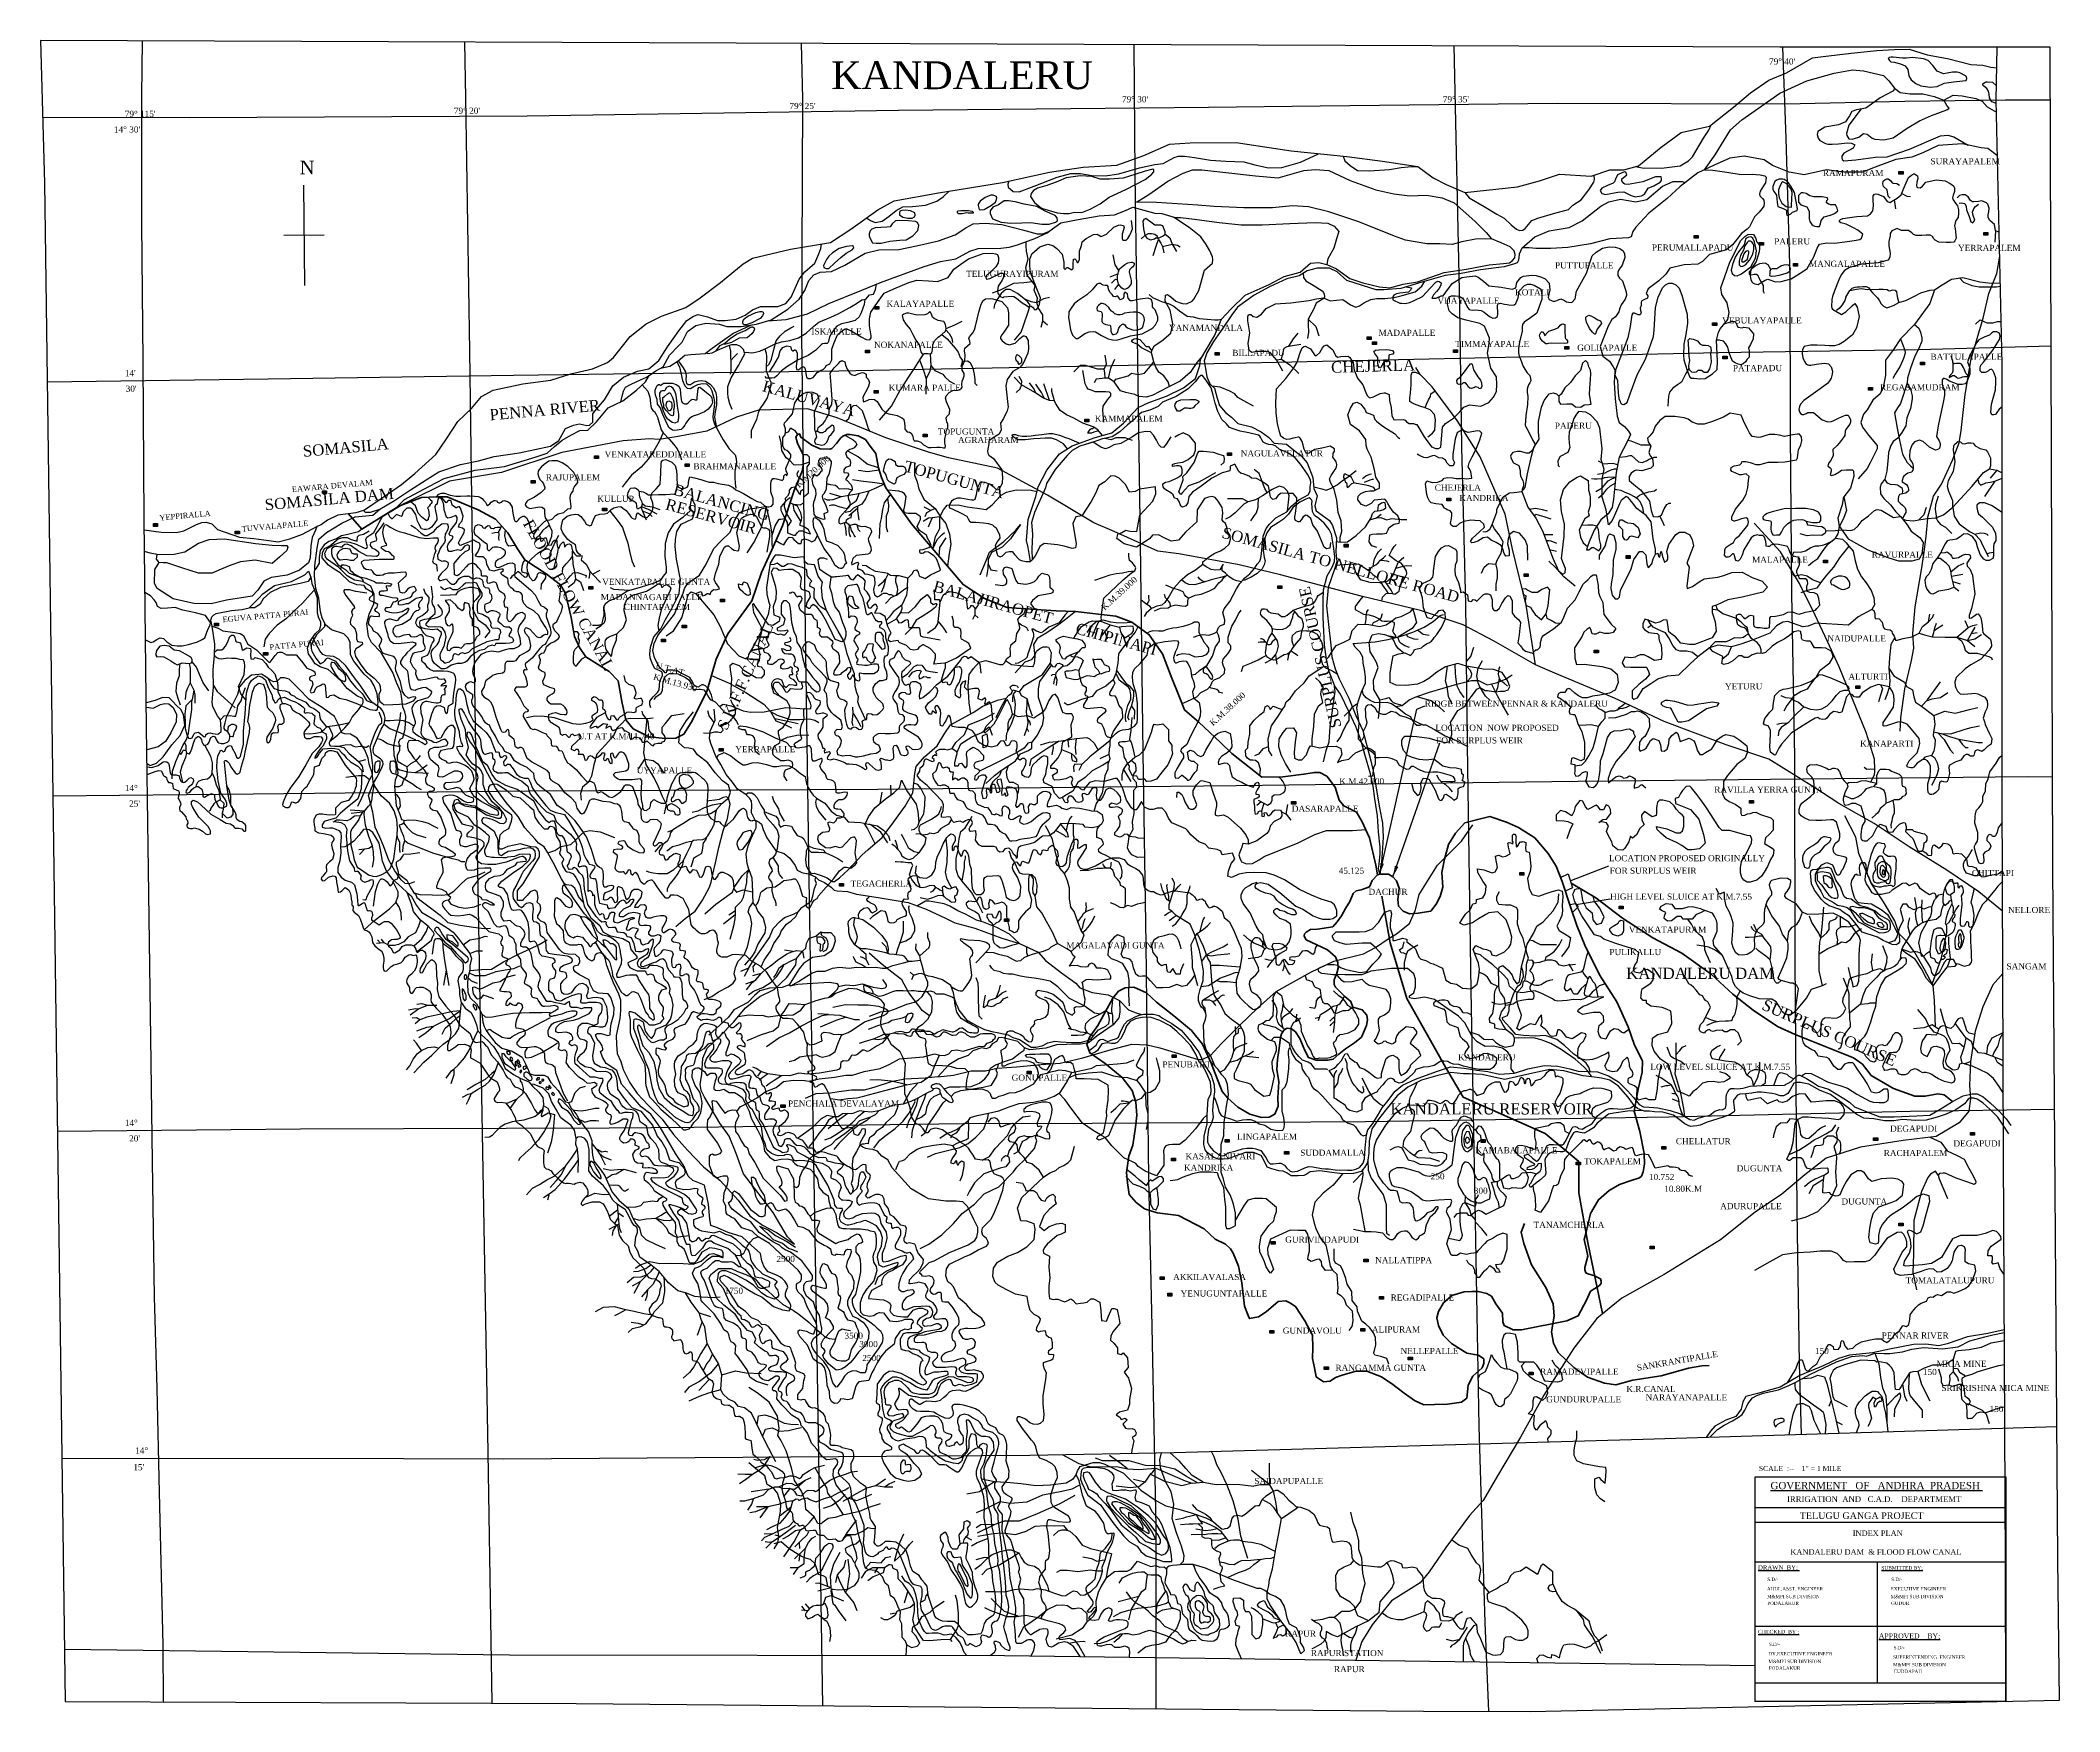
# Model space of a CAD drawing. Header units: millimetres. Extents: x 46 to 1858, y 42 to 1542.
import ezdxf

# ---------------------------------------------------------------- set-up
doc = ezdxf.new("R2010")
doc.units = ezdxf.units.MM
doc.header["$MEASUREMENT"] = 0
for name, color, linetype in [('CONTOUR', 31, 'Continuous'), ('CONTOUR TEXT', 31, 'Continuous'), ('NALA', 4, 'Continuous'), ('TEXT', 7, 'Continuous'), ('WATER', 4, 'Continuous')]:
    doc.layers.add(name, color=color, linetype=linetype)
for name, color, linetype, lineweight in [('FLOODFLOWCANAL', 4, 'Continuous', 50), ('RESERVOIR', 5, 'Continuous', 100), ('RIVER', 4, 'Continuous', 25), ('ROAD', 1, 'Continuous', 25), ('SURPLUS COURSE', 152, 'Continuous', 25), ('TITLE', 7, 'Continuous', 30)]:
    doc.layers.add(name, color=color, linetype=linetype, lineweight=lineweight)
doc.styles.get("Standard").update_dxf_attribs({"font": 'times.ttf'})
doc.dimstyles.get("Standard").update_dxf_attribs({"dimtxt": 0.18, "dimasz": 0.18, "dimexe": 0.18, "dimexo": 0.0625, "dimgap": 0.09, "dimtad": 0, "dimtih": 1, "dimtoh": 1, "dimdec": 4, "dimzin": 0, "dimdsep": 46, "dimtxsty": 'Standard', "dimcen": 0.09, "dimadec": 0, "dimazin": 0, "dimtfac": 1, "dimtdec": 4, "dimtofl": 0, "dimtmove": 0, "dimatfit": 3, "dimfxl": 0, "dimtolj": 1, "dimtzin": 0, "dimarcsym": 0})

msp = doc.modelspace()

# ---------------------------------------------------------------- texts
at = {"layer": 'CONTOUR TEXT'}
for s, p in [('250', (1293.9, 519.5)), ('300', (1332.6, 506.5)), ('2500', (706.6, 445.3)), ('1750', (660.1, 416.7)), ('3500', (767.7, 376.4)), ('3000', (781, 368.9)), ('150', (1638.8, 362.7)), ('2500', (783.7, 356.4)), ('150', (1735.7, 343.9)), ('150', (1795.5, 310.7))]:
    msp.add_text(s, height=5.49, dxfattribs=at).set_placement(p)
at = {"layer": 'TEXT'}
for s, height, p in [("79° 40'", 5.49, (1597.6, 1520)), ("79° 30'", 5.49, (1016.8, 1486.1)), ("79° 35'", 5.49, (1304.8, 1486.1)), ("79° 115'", 5.49, (121.7, 1473)), ("79° 20'", 5.49, (417.1, 1475.8)), ("79° 25'", 5.49, (718.3, 1480.1)), ("14° 30'", 5.49, (112, 1459)), ('SURAYAPALEM', 5.49, (1742.5, 1430.4)), ('RAMAPURAM', 5.49, (1645.9, 1419.9)), ('PALERU', 5.49, (1602.2, 1358.5)), ('PUTTUPALLE', 5.49, (1405.4, 1337)), ('PERUMALLAPADU', 5.49, (1492.4, 1353)), ('MANGALAPALLE', 5.49, (1633.4, 1338.4)), ('YERRAPALEM', 5.49, (1767.2, 1352.7)), ('TELUGURAYIPURAM', 5.49, (876.9, 1329.4)), ('KALAYAPALLE', 5.49, (805.4, 1302.5)), ('VIJAYAPALLE', 5.49, (1299.9, 1305.3)), ('KOTALI', 5.49, (1369.6, 1312.8)), ('VEBULAYAPALLE', 5.49, (1555.5, 1287.6)), ('ISKAPALLE', 5.49, (738, 1277.7)), ('NOKANAPALLE', 5.49, (794.2, 1265.7)), ('YANAMANDALA', 5.49, (1059, 1280.9)), ('MADAPALLE', 5.49, (1247, 1276.5)), ('TIMMAYAPALLE', 5.49, (1315.9, 1266.5)), ('BILLAPADU', 5.49, (1115.8, 1258.5)), ('GOLLAPALLE', 5.49, (1425.4, 1263.1)), ('BATTULAPALLE', 5.49, (1742.5, 1255)), ("14'", 5.49, (121.7, 1240.3)), ('KUMARA PALLE', 5.49, (807.4, 1227.2)), ('PATAPADU', 5.49, (1565.1, 1244.8)), ('REGASAMUDRAM', 5.49, (1697.2, 1227.6)), ("30'", 5.49, (122.5, 1226.3)), ('KAMMAPALEM', 5.49, (992.4, 1199.5)), ('PADERU', 5.49, (1405.3, 1193.1)), ('TOPUGUNTA', 5.49, (851.5, 1187.9)), ('AGRAHARAM', 5.49, (869.6, 1180.3)), ('VENKATAREDDIPALLE', 5.49, (552.4, 1167.5)), ('BRAHMANAPALLE', 5.49, (632.1, 1156.7)), ('NAGULAVELATUR', 5.49, (1123.4, 1168.3)), ('RAJUPALEM', 5.49, (499.6, 1146.8)), ('CHEJERLA', 5.49, (1297.5, 1137.5)), ('KULLUR', 5.49, (545.8, 1127.5)), ('KANDRIKA', 5.49, (1319.6, 1128.2)), ('MALAPALLE', 5.49, (1582.3, 1072.8)), ('RAVURPALLE', 5.49, (1689.8, 1077.4)), ('VENKATAPALLE GUNTA', 5.49, (550.2, 1053)), ('MADANNAGARI PALLE', 5.49, (548.9, 1039.3)), ('CHINTAPALEM', 5.49, (569.6, 1030.5)), ('NAIDUPALLE', 5.49, (1650, 1002.2)), ('YETURU', 5.49, (1558, 959.2)), ('ALTURTI', 5.49, (1668.8, 967.9)), ('RIDGE BETWEEN PENNAR & KANDALERU', 5.49, (1288.5, 943.7)), ('LOCATION  NOW PROPOSED ', 5.49, (1298.1, 922)), ('U.T AT K.M/11.740', 5.49, (528.3, 914.4)), ('YERRAPALLE', 5.49, (669.7, 902.8)), ('FOR SURPLUS WEIR', 5.49, (1298.8, 910.7)), ('KANAPARTI', 5.49, (1679.3, 907.8)), ('UYYAPALLE', 5.49, (581.2, 883.9)), ('14°', 5.49, (121.7, 868)), ('K.M.42.000', 5.49, (1211.8, 874)), ('RAVILLA YERRA GUNTA', 5.49, (1548.4, 866.5)), ("25'", 5.49, (125.6, 854)), ('DASARAPALLE', 5.49, (1169.2, 849.4)), ('45.125', 5.49, (1211.3, 793.7)), ('LOCATION PROPOSED ORIGINALLY', 5.49, (1453.9, 805)), ('FOR SURPLUS WEIR', 5.49, (1454.6, 793.7)), ('TEGACHERLA', 5.49, (773.2, 782.2)), ('DACHUR', 5.49, (1238.1, 774.8)), ('CHITTAPI', 5.49, (1779.6, 791.7)), ('HIGH LEVEL SLUICE AT K.M.7.55', 5.49, (1454.9, 770.5)), ('NELLORE', 5.49, (1812.1, 758.5)), ('VENKATAPURAM', 5.49, (1471.7, 740.9)), ('MAGALAVADI GUNTA', 5.49, (966.8, 726.7)), ('PULIKALLU', 5.49, (1454.3, 720.7)), ('KANDALERU DAM', 10, (1469.3, 699.4)), ('SANGAM', 5.49, (1810.7, 707.9)), ('PENUBARTI', 5.49, (1053.1, 619.9)), ('KANDALERU', 5.49, (1318.4, 626.3)), ('LOW LEVEL SLUICE AT K.M.7.55', 5.49, (1491, 617.7)), ('GONUPALLE', 5.49, (917.8, 608)), ('PENCHALA DEVALAYAM', 5.49, (717, 584.8)), ('KANDALERU RESERVOIR', 10, (1257.6, 577.7)), ('14°', 5.49, (121.7, 567.5)), ('DEGAPUDI', 5.49, (1706.2, 562.3)), ("20'", 5.49, (125.6, 553.5)), ('LINGAPALEM', 5.49, (1120, 555.1)), ('SUDDAMALLA', 5.49, (1176.8, 540.6)), ('KAMABALAPALLE', 5.49, (1334, 542.9)), ('CHELLATUR', 5.49, (1513.9, 551)), ('RACHAPALEM', 5.49, (1700.5, 540.4)), ('DEGAPUDI', 5.49, (1763.1, 549)), ('KANDRIKA', 5.49, (1072.4, 527.2)), ('KASALANIVARI ', 5.49, (1073.8, 537.4)), ('TOKAPALEM', 5.49, (1431.5, 533)), ('DUGUNTA', 5.49, (1568.5, 526.7)), ('10.752', 5.49, (1489.8, 518.9)), ('10.80K.M', 5.49, (1503.5, 508.3)), ('ADURUPALLE', 5.49, (1553.7, 492.7)), ('DUGUNTA', 5.49, (1662.6, 496.9)), ('TANAMCHERLA', 5.49, (1386.2, 475.9)), ('GURIVINDAPUDI', 5.49, (1163.3, 462.7)), ('NALLATIPPA', 5.49, (1244, 444.2)), ('AKKILAVALASA', 5.49, (1062.7, 429.1)), ('YENUGUNTAPALLE', 5.49, (1069.4, 414.3)), ('TOMALATALUPURU', 5.49, (1720.2, 426.1)), ('REGADIPALLE', 5.49, (1257.9, 410.7)), ('GUNDAVOLU', 5.49, (1161.1, 381)), ('ALIPURAM', 5.49, (1241.1, 382)), ('PENNAR RIVER', 5.49, (1698.7, 376.6)), ('NELLEPALLE', 5.49, (1266.8, 362.7)), ('RANGAMMA GUNTA', 5.49, (1208.4, 347.6)), ('RAMADEVIPALLE', 5.49, (1392.1, 344.2)), (' MICA MINE', 5.49, (1745.9, 351.2)), ('K.R.CANAL', 5.49, (1469.5, 328.6)), ('NARAYANAPALLE', 5.49, (1486.8, 321.1)), ('SRIKRISHNA MICA MINE', 5.49, (1752.3, 329.5)), ('GUNDURUPALLE', 5.49, (1397.6, 319.3)), ('14°', 5.49, (131, 273.4)), ("15'", 5.49, (129.4, 258.4)), ('SCALE  :--    1" = 1 MILE', 4.5, (1588.4, 257.8)), ('SAIDAPUPALLE', 5.49, (1135.6, 246)), ('RAPUR', 5.49, (1163.3, 109)), ('RAPUR STATION', 5.49, (1186.3, 91.6)), ('RAPUR', 5.49, (1207, 77.2))]:
    msp.add_text(s, height=height, dxfattribs=at).set_placement(p)
for s, height, rotation, p in [('CHEJERLA', 10, 1.64, (1204.6, 1243.3)), ('KALUVAYA', 10, 344.5554, (693.3, 1227)), ('PENNA RIVER', 10, 5.0902, (449.6, 1200.6)), ('SOMASILA ', 10, 5.0902, (282, 1167.9)), ('K.M20.000', 5.49, 42.5819, (727, 1139.8)), ('TOPUGUNTA', 10, 344.5554, (820.5, 1155.1)), ('EAWARA DEVALAM', 5, 5.0902, (271.9, 1136.2)), ('BALANCING', 10, 344.5554, (613.1, 1134.2)), ('SOMASILA DAM', 10, 5.0902, (247.8, 1119.9)), ('RESERVOIR', 10, 344.5554, (606.2, 1121)), ('YEPPIRALLA', 5, 5.0902, (153, 1110.7)), ('TUVVALAPALLE', 5, 5.0902, (226.9, 1100.7)), ('FLOOD FLOW CANAL', 10, 299.1213, (478.8, 1108.1)), ('SOMASILA TO NELLORE ROAD', 10, 344.5554, (1105.6, 1095.5)), ('BALAJIRAOPET', 10, 344.5554, (846.5, 1047.3)), ('K.M.39.000', 5.49, 42.5819, (1001.3, 1029.8)), ('SURPLUS COURSE', 10, 102.8182, (1213.9, 925.9)), ('EGUVA PATTA PURAI', 5, 5.0902, (209.7, 1019.4)), ('S.K.F.F.CANAL', 10, 65.9424, (662.1, 921.7)), ('CHIPINAPI', 10, 344.5554, (974.4, 1009.6)), (' PATTA PURAI', 5, 5.0902, (249.9, 994.5)), ('U.T.AT', 5.49, 344.0402, (597.7, 978.4)), ('K.M.13.930', 5.49, 344.0402, (595.7, 968.2)), ('K.M.38.000', 5.49, 42.5819, (1098.5, 926)), ('SURPLUS COURSE', 10, 336.5526, (1590.2, 672.3)), ('SANKRANTIPALLE', 5.49, 9.9138, (1479.4, 347.6))]:
    msp.add_text(s, height=height, rotation=rotation, dxfattribs=at).set_placement(p)
at = {"layer": 'TEXT', "attachment_point": 1}
for s, insert, char_height, width in [('KANDALERU ', (755.8, 1522.9), 25, 357.197), ('N', (278.8, 1433.6), 12, 27.197)]:
    msp.add_mtext(s, dxfattribs=dict(at, insert=insert, char_height=char_height, width=width))
at = {"layer": 'TITLE', "lineweight": 30}
for s, height, p in [('%%UGOVERNMENT   OF   ANDHRA  PRADESH ', 6.51, (1598.9, 241.4)), ('IRRIGATION  AND   C.A.D.    DEPARTMEMT ', 5.182, (1613.7, 229.9)), ('TELUGU GANGA PROJECT', 5.961, (1625.2, 214.7)), ('INDEX PLAN', 4.92, (1672.7, 199.5)), ('KANDALERU DAM  & FLOOD FLOW CANAL', 4.92, (1616.7, 182.6)), ('%%UDRAWN  BY; ', 3.936, (1587.7, 169.2)), ('%%USUBMITTED BY;', 3.179, (1698.4, 169.2)), ('ADDL.ASST. ENGINEER', 3, (1595.7, 150.5)), ('M&MPI SUB DIVISION', 3, (1595.7, 143.6)), ('S.D/-', 3, (1596.1, 159)), ('EXECUTIVE ENGINEER', 3, (1706.8, 150.5)), ('M&MPI SUB DIVISION', 3, (1706.8, 143.6)), ('S.D/-', 3, (1707.2, 159)), ('PODALAKUR', 3, (1596.1, 137.6)), ('GUDUR', 3, (1707.2, 137.6)), ('%%UCHECKED  BY :', 3.378, (1587.7, 111.8)), ('%%UAPPROVED    BY;', 4.542, (1696.1, 107.4)), ('DY.EXECUTIVE ENGINEER', 3, (1597, 92.2)), ('S.D/-', 3, (1597.4, 100.8)), ('SUPERINTENDING  ENGINEER', 3, (1708.9, 89.2)), ('S.D/-', 3, (1709.4, 97.8)), ('M&MPI SUB DIVISION', 3, (1597, 85.3)), ('PODALAKUR', 3, (1597.4, 79.4)), ('M&MPI SUB DIVISION', 3, (1708.9, 82.4)), ('CUDDAPAH', 3, (1709.4, 76.4))]:
    msp.add_text(s, height=height, dxfattribs=at).set_placement(p)

# ---------------------------------------------------------------- hatches: boundary and pattern name
at = {"layer": 'TEXT'}
for points in [[(1717.9, 1424.1), (1714.2, 1424.1), (1714.2, 1421.6), (1717.9, 1421.6)], [(1534, 1366.7), (1530.3, 1366.7), (1530.3, 1364.2), (1534, 1364.2)], [(1592.5, 1360.4), (1588.8, 1360.4), (1588.8, 1358), (1592.5, 1358)], [(1794, 1369.2), (1790.3, 1369.2), (1790.3, 1366.8), (1794, 1366.8)], [(1623.1, 1341.3), (1619.4, 1341.3), (1619.4, 1338.9), (1623.1, 1338.9)], [(798.5, 1302.9), (794.8, 1302.9), (794.8, 1300.5), (798.5, 1300.5)], [(1550.6, 1288.2), (1546.9, 1288.2), (1546.9, 1285.8), (1550.6, 1285.8)], [(1240.6, 1275.7), (1236.9, 1275.7), (1236.9, 1273.2), (1240.6, 1273.2)], [(1245.3, 1271.1), (1241.6, 1271.1), (1241.6, 1268.6), (1245.3, 1268.6)], [(790.2, 1263.8), (786.5, 1263.8), (786.5, 1261.4), (790.2, 1261.4)], [(1104.1, 1261.5), (1100.4, 1261.5), (1100.4, 1259.1), (1104.1, 1259.1)], [(1318, 1263.9), (1314.3, 1263.9), (1314.3, 1261.5), (1318, 1261.5)], [(1418, 1267), (1414.3, 1267), (1414.3, 1264.6), (1418, 1264.6)], [(1559.9, 1258.2), (1556.2, 1258.2), (1556.2, 1255.8), (1559.9, 1255.8)], [(1737.1, 1253), (1733.4, 1253), (1733.4, 1250.5), (1737.1, 1250.5)], [(798, 1227.6), (794.3, 1227.6), (794.3, 1225.2), (798, 1225.2)], [(1690.5, 1230.2), (1686.8, 1230.2), (1686.8, 1227.8), (1690.5, 1227.8)], [(987, 1201.7), (983.4, 1201.7), (983.4, 1199.3), (987, 1199.3)], [(842, 1188.3), (838.3, 1188.3), (838.3, 1185.8), (842, 1185.8)], [(547, 1168.9), (543.4, 1168.9), (543.4, 1166.5), (547, 1166.5)], [(628.4, 1161.7), (624.7, 1161.7), (624.7, 1159.2), (628.4, 1159.2)], [(1115.2, 1171.6), (1111.5, 1171.6), (1111.5, 1169.2), (1115.2, 1169.2)], [(490.1, 1146.7), (486.4, 1146.7), (486.4, 1144.2), (490.1, 1144.2)], [(302.8, 1137.5), (299.1, 1137.5), (299.1, 1135), (302.8, 1135)], [(1312, 1130.7), (1308.3, 1130.7), (1308.3, 1128.3), (1312, 1128.3)], [(151, 1108), (147.4, 1108), (147.4, 1105.5), (151, 1105.5)], [(554.3, 1121.9), (550.6, 1121.9), (550.6, 1119.4), (554.3, 1119.4)], [(224.6, 1101.2), (220.9, 1101.2), (220.9, 1098.8), (224.6, 1098.8)], [(1219.8, 1089.4), (1216.1, 1089.4), (1216.1, 1086.9), (1219.8, 1086.9)], [(1472.9, 1079.3), (1469.2, 1079.3), (1469.2, 1076.8), (1472.9, 1076.8)], [(1650, 1075.1), (1646.4, 1075.1), (1646.4, 1072.7), (1650, 1072.7)], [(541.9, 1051.5), (538.2, 1051.5), (538.2, 1049.1), (541.9, 1049.1)], [(1160.2, 1052.1), (1156.6, 1052.1), (1156.6, 1049.7), (1160.2, 1049.7)], [(1381.4, 1063), (1377.8, 1063), (1377.8, 1060.5), (1381.4, 1060.5)], [(660, 1040.1), (656.3, 1040.1), (656.3, 1037.7), (660, 1037.7)], [(205.9, 1018.7), (202.3, 1018.7), (202.3, 1016.3), (205.9, 1016.3)], [(625.8, 1016.8), (622.1, 1016.8), (622.1, 1014.4), (625.8, 1014.4)], [(607.1, 1004.4), (603.5, 1004.4), (603.5, 1002), (607.1, 1002)], [(250, 992.3), (246.3, 992.3), (246.3, 989.9), (250, 989.9)], [(1444.4, 994.4), (1440.7, 994.4), (1440.7, 992), (1444.4, 992)], [(1679, 962.4), (1675.4, 962.4), (1675.4, 959.9), (1679, 959.9)], [(658.9, 906.2), (655.3, 906.2), (655.3, 903.8), (658.9, 903.8)], [(1172.7, 858.7), (1169, 858.7), (1169, 856.2), (1172.7, 856.2)], [(1583.7, 859.5), (1580, 859.5), (1580, 857), (1583.7, 857)], [(766.9, 784.9), (763.3, 784.9), (763.3, 782.5), (766.9, 782.5)], [(1377.5, 794.8), (1373.9, 794.8), (1373.9, 792.4), (1377.5, 792.4)], [(1466.6, 764.8), (1463, 764.8), (1463, 762.4), (1466.6, 762.4)], [(915.1, 753.4), (911.4, 753.4), (911.4, 750.9), (915.1, 750.9)], [(935.3, 616.5), (931.6, 616.5), (931.6, 614.1), (935.3, 614.1)], [(1065.4, 631.3), (1061.7, 631.3), (1061.7, 628.9), (1065.4, 628.9)], [(714.4, 586.4), (710.7, 586.4), (710.7, 584), (714.4, 584)], [(1113.1, 555.3), (1109.4, 555.3), (1109.4, 552.9), (1113.1, 552.9)], [(1166.4, 544.4), (1162.8, 544.4), (1162.8, 542), (1166.4, 542)], [(1342.7, 555.2), (1339.1, 555.2), (1339.1, 552.7), (1342.7, 552.7)], [(1505, 549), (1501.3, 549), (1501.3, 546.5), (1505, 546.5)], [(1695.1, 556.7), (1691.4, 556.7), (1691.4, 554.3), (1695.1, 554.3)], [(1782.1, 561.4), (1778.4, 561.4), (1778.4, 559), (1782.1, 559)], [(1064.8, 538.4), (1061.1, 538.4), (1061.1, 536), (1064.8, 536)], [(1428.2, 535), (1424.5, 535), (1424.5, 532.6), (1428.2, 532.6)], [(1717.9, 480.2), (1714.2, 480.2), (1714.2, 477.7), (1717.9, 477.7)], [(1154.3, 463.7), (1150.7, 463.7), (1150.7, 461.3), (1154.3, 461.3)], [(1494.6, 459.5), (1490.9, 459.5), (1490.9, 457), (1494.6, 457)], [(1237.7, 447.9), (1234, 447.9), (1234, 445.4), (1237.7, 445.4)], [(1054.6, 432), (1051, 432), (1051, 429.5), (1054.6, 429.5)], [(1061.4, 417.2), (1057.8, 417.2), (1057.8, 414.7), (1061.4, 414.7)], [(1251.6, 414.4), (1247.9, 414.4), (1247.9, 412), (1251.6, 412)], [(1153, 383.8), (1149.4, 383.8), (1149.4, 381.4), (1153, 381.4)], [(1234.8, 385.6), (1231.2, 385.6), (1231.2, 383.2), (1234.8, 383.2)], [(1202.1, 351.3), (1198.4, 351.3), (1198.4, 348.8), (1202.1, 348.8)], [(1277.5, 360), (1273.8, 360), (1273.8, 357.6), (1277.5, 357.6)], [(1385.9, 346.3), (1382.3, 346.3), (1382.3, 343.9), (1385.9, 343.9)]]:
    msp.add_hatch(color=256, dxfattribs=at).paths.add_polyline_path(points)

# ---------------------------------------------------------------- linework, layer by layer
at = {"layer": 'CONTOUR'}
for points in [[(1271.8, 1320.4), (1276.6, 1319.7), (1276.4, 1318.6), (1275.9, 1317.5), (1274.7, 1316.4), (1273.9, 1315.6), (1266.1, 1314.7), (1263.3, 1314.1), (1260.8, 1313.1), (1260, 1311.6), (1260, 1308.8), (1266.1, 1305.7), (1268.1, 1305.7), (1271.1, 1305.4), (1275.3, 1306.3), (1278.9, 1308.2), (1286.4, 1311.9), (1293.4, 1319.2), (1298.4, 1324.7), (1300.4, 1325.6), (1301.6, 1325.3), (1303.4, 1324.2), (1302.9, 1322), (1301.2, 1318.6), (1299.1, 1316.3), (1296.3, 1313.3), (1294.9, 1310.3), (1298.7, 1310.3), (1303.4, 1312.5), (1305.2, 1312.4), (1313.2, 1323.6), (1321.7, 1328.9), (1326.4, 1329.5), (1333.7, 1330.4), (1336.5, 1329.3), (1341.2, 1325.7), (1346.2, 1321.4), (1357.1, 1320.1), (1367, 1318.4), (1370.3, 1319.7), (1371.2, 1324.5), (1374.8, 1329), (1377.1, 1330.1), (1384.3, 1331), (1388.5, 1330.7), (1393.3, 1329.3), (1396.6, 1327.6), (1400.3, 1323.7), (1400.8, 1317.4), (1399.9, 1313.8), (1399.4, 1310.8), (1400.2, 1309), (1404.5, 1307.2), (1407, 1308.3), (1410.6, 1309.7), (1413.9, 1308.3), (1415.9, 1306.9), (1417.6, 1306.6), (1420.6, 1306.5), (1423.7, 1309.7), (1424.8, 1316.6), (1433.8, 1332.8), (1438.8, 1348.3), (1442.4, 1351.6), (1448, 1355.3), (1454, 1356.4), (1459.4, 1356.1), (1463.6, 1354.9), (1466.6, 1352.8), (1467.7, 1350.1), (1468, 1346.7), (1465.6, 1339.8), (1463.3, 1336.5), (1461.9, 1333.9), (1461.9, 1330.7), (1463.4, 1328.4), (1466.1, 1325.9), (1469.2, 1316), (1469.5, 1312.6), (1468.3, 1309.4), (1464.8, 1304.4), (1463.8, 1301.2), (1462.8, 1298), (1459.9, 1293.5), (1456.6, 1291.1), (1453.2, 1285.1), (1445.9, 1266.8), (1448.5, 1258.2), (1454.5, 1253.7), (1457.7, 1248.8), (1459.9, 1244.8), (1459.2, 1241.4), (1461.6, 1236.4), (1461.8, 1231), (1462.1, 1225.3), (1462.9, 1220.4), (1463.9, 1217.7), (1464.4, 1216.4), (1465.5, 1215.2), (1467.1, 1215), (1470.3, 1216.7), (1473, 1224.6), (1479.2, 1241.4), (1486.8, 1255.5), (1489.8, 1263.9), (1493.9, 1276), (1494.4, 1281.7), (1495.1, 1291.7), (1495.7, 1301.8), (1498.1, 1311.2), (1502.1, 1319.6), (1504.5, 1322.3), (1507.5, 1323.8), (1510.5, 1323.8), (1513.9, 1322.3), (1516.8, 1319.3), (1519.3, 1313), (1522.2, 1302.3), (1524, 1296.1), (1524.5, 1287.9), (1523, 1277.6), (1521, 1269), (1520.8, 1259.1), (1521, 1255.1), (1524.2, 1245.4), (1526.5, 1239.5), (1528.1, 1238.5), (1530.1, 1238.4), (1535.5, 1238), (1540.3, 1238.2), (1546.9, 1242.4), (1550.9, 1246.3), (1551.4, 1253.7), (1550.3, 1272.6), (1552.1, 1279.7), (1554, 1283.2), (1560.5, 1291.2), (1561.7, 1297.6), (1560, 1306), (1555.2, 1313.6), (1554.3, 1319.5), (1556, 1324.7), (1562.2, 1341.8), (1571.9, 1361.8), (1576, 1365.7), (1578.6, 1367.5), (1581.5, 1367.9), (1583.7, 1367.4), (1585.7, 1364), (1586.4, 1361.1), (1588.6, 1358.5), (1588.9, 1357.2), (1588.9, 1354.8), (1588.6, 1351.9), (1586.1, 1343.1), (1581.6, 1336.5), (1581, 1333.9), (1580.6, 1330.5), (1581, 1328.5), (1581.3, 1327.2), (1582.2, 1325.1), (1583.2, 1323.9), (1584.9, 1323.1), (1587.8, 1322.6), (1590.6, 1324.3), (1594, 1326.6), (1596.4, 1327.3), (1603.4, 1324.9), (1608.5, 1325.3), (1617.5, 1327.8), (1628, 1334.3), (1631.9, 1337), (1637.7, 1347.5), (1640.8, 1355.1), (1642.8, 1358.7), (1649.3, 1360.1), (1656.2, 1359.7), (1665.7, 1360.9), (1673.9, 1362.1), (1679.1, 1363.1), (1680.7, 1364.1), (1681, 1365), (1681.9, 1367.9), (1677.3, 1371.3), (1672.9, 1373.8), (1666.8, 1376.6), (1661.9, 1378), (1660.9, 1378.8), (1660.9, 1379.9), (1661.7, 1380.9), (1663.7, 1381.9), (1676.3, 1383.6), (1686, 1384.3), (1688.7, 1386.1), (1690.8, 1388.7), (1691.3, 1393.3), (1690.9, 1399), (1690.9, 1402.2), (1692.3, 1403.6), (1693.3, 1403.9), (1695.2, 1403.8), (1700.4, 1401.7), (1703.5, 1397.2), (1706.2, 1396.3), (1707.6, 1397), (1712.5, 1400), (1716.2, 1403.1), (1718.6, 1408.9), (1722.7, 1418.5), (1725.4, 1420.7), (1727.1, 1421.9), (1728, 1421.9), (1730.7, 1420.1), (1731, 1417.7), (1730.3, 1414.5), (1730, 1411.4), (1730.2, 1410), (1730.7, 1409.5), (1733.1, 1409.2), (1735.3, 1410.9), (1738.3, 1414.5), (1747.7, 1416.5), (1755.6, 1415.5), (1760.1, 1413.1), (1763.3, 1411.2), (1764, 1409.2), (1764.1, 1406), (1762.8, 1402.8), (1762.4, 1400.5), (1762.9, 1398.7), (1765, 1395.5), (1766.7, 1393.3), (1767.7, 1389.5), (1767.7, 1386.6), (1767.2, 1382.6), (1765.3, 1379.9), (1764.5, 1378), (1764.1, 1375.1), (1764.6, 1372.7), (1765.3, 1366.8), (1765.5, 1364.1), (1764.3, 1361.7), (1763.5, 1360.5), (1760.6, 1360.3), (1756.5, 1360.2), (1750, 1360.7), (1746.8, 1362.5), (1745.6, 1363.7), (1744.3, 1365.6), (1742.1, 1366.8), (1738.5, 1366.8), (1734.6, 1366.6), (1729.5, 1366.6), (1727.1, 1367.5), (1725.9, 1369), (1722.7, 1371), (1716.6, 1371), (1712.5, 1372.9), (1707.9, 1370.9), (1706.4, 1368.3), (1706.4, 1366.4), (1705, 1361.2), (1705, 1357.3), (1706.2, 1350.8), (1706, 1347), (1704.6, 1344.4), (1695.5, 1342.1), (1680.7, 1340.9), (1669.8, 1337.8), (1665.4, 1335.3), (1662.3, 1331.2), (1660.3, 1326.8), (1656.4, 1316.8), (1654.4, 1311.7), (1653.8, 1309.3), (1653.8, 1306.9), (1653.7, 1304.7), (1653.7, 1302.9), (1654, 1301.3), (1654.5, 1300.3), (1656.1, 1299.6), (1662.5, 1295.6), (1666.5, 1298.1), (1672.3, 1303.5), (1674.7, 1305.4), (1676.8, 1302.3), (1678.4, 1293.8), (1676.1, 1283.7), (1672.6, 1277.5), (1665, 1271.3), (1660.6, 1268.7), (1656.2, 1267.4), (1651.9, 1267.4), (1647.7, 1267.7), (1640.7, 1268.1), (1634.7, 1268.1), (1629.1, 1267), (1627.6, 1264.4), (1627.2, 1260.7), (1627.9, 1256.8), (1629.5, 1253.4), (1630.8, 1251.2), (1633.4, 1250.3), (1635.2, 1250.3), (1639.8, 1251.2), (1647.4, 1252.1), (1651.1, 1251.4), (1653.2, 1248.6), (1654.4, 1244.7), (1654.3, 1242.1), (1653.4, 1238.6), (1651.9, 1236), (1650.1, 1233.7), (1641.3, 1227.6), (1628.9, 1218.4), (1625.9, 1215.2), (1624.8, 1213), (1624.3, 1210.4), (1624.8, 1208.4), (1625.7, 1206.8), (1627.2, 1205.8), (1628.8, 1205.9), (1630.8, 1206.8), (1632.4, 1207.7), (1637.6, 1207.7), (1645.2, 1201.2), (1650.4, 1199.3), (1653.6, 1199.6), (1655.6, 1200.6), (1659.2, 1202.3), (1663.2, 1204.1), (1666.1, 1205.4), (1668.4, 1205.4), (1669.2, 1204.4), (1670.6, 1201), (1670.7, 1198.9), (1670, 1197.1), (1667, 1193.4), (1666.4, 1192.4), (1665.9, 1191), (1665.5, 1187), (1661.7, 1181.7), (1658.8, 1178.1), (1654.8, 1174.4), (1655, 1169.2), (1652.9, 1164.5), (1651.2, 1162.4), (1650.5, 1159.8), (1652.7, 1157.8), (1653.3, 1156.5), (1653.3, 1155), (1652.5, 1151.8), (1653.6, 1151.3), (1656.6, 1152.2), (1660.3, 1154.1), (1662.7, 1155.9), (1667.2, 1156.3), (1669.4, 1156.3), (1672.8, 1156.3), (1673.5, 1155), (1673.7, 1150.7), (1670.7, 1139.8), (1664.8, 1132), (1667.2, 1119.7), (1664.8, 1113.6), (1660.7, 1105.4), (1668.5, 1094.2), (1686.3, 1084.6), (1704.1, 1077.5), (1713.8, 1074.5), (1726.2, 1074.7), (1732.7, 1076.4), (1735.1, 1081.2), (1736.1, 1090.5)], [(700.3, 1244.2), (704.3, 1250.1), (708.6, 1257.4), (710.1, 1263.1), (712.3, 1266.1), (716.1, 1267.4), (719.2, 1266.8), (720.2, 1264), (721, 1263), (721.6, 1263), (722.7, 1263.9), (723.7, 1264), (725.1, 1261.4), (725.3, 1256.6), (724.4, 1248.9), (724.7, 1246.4), (725, 1246.2), (726.2, 1245.9), (727.5, 1246.8), (728.6, 1247.7), (730.3, 1248.6), (731.5, 1248.6), (732.2, 1247.5), (732.4, 1246.7), (733.1, 1242.6), (733.7, 1239.3), (735.1, 1238.3), (737.2, 1238.2), (739.5, 1239.1), (741.5, 1241.2), (743.1, 1243.7), (745.7, 1245.2), (748.9, 1246.6), (750.7, 1248.3), (751.4, 1249.9), (754.7, 1251.4), (756.3, 1255.1), (756.3, 1260.5), (756.2, 1264.6), (758.2, 1269.7), (761.5, 1277.3), (766, 1281.2), (768.2, 1282.8), (769.5, 1282.7), (773.6, 1281), (782.8, 1275.5), (787.2, 1273.3), (790.5, 1272.9), (791.7, 1274.6), (791.7, 1276.5), (790.3, 1285.6), (790.1, 1291.9), (791.4, 1297.8), (797.2, 1306.5), (803.2, 1314.8), (812, 1318.8), (825.4, 1324.4), (832.5, 1326.6), (843.2, 1325.9), (851.2, 1325.3), (860.9, 1328.9), (865.8, 1336.4), (872.1, 1340.9), (879.1, 1345.7), (892.3, 1350.3), (900.7, 1350.6), (903.4, 1350), (904.9, 1349.4), (905.8, 1346.9), (905.8, 1344.3), (905.6, 1342.1), (903.5, 1338.5), (896.4, 1331.7), (894.9, 1330.4), (894.5, 1329.2), (895.1, 1327.5), (898.3, 1327.9), (901.7, 1329.9), (905.6, 1331.7), (907.5, 1332.7), (910, 1332.7), (910.4, 1332.1), (910.4, 1329.3), (909.1, 1326.6), (905.6, 1321.1), (905.1, 1316.8), (905.3, 1314.6), (906.7, 1312.7), (908, 1311.4), (909.7, 1311), (910.6, 1311.4), (917.7, 1312.2), (919.8, 1311.8), (922, 1310.4), (927.2, 1306.1), (930.7, 1303.9), (933, 1302.6), (935.1, 1303.5), (936.5, 1302.3), (938.5, 1300), (940, 1300.2), (941.4, 1301.6), (942.6, 1304.7), (943.5, 1310.5), (939.8, 1320.3), (934.6, 1333.4), (934, 1339.4), (934, 1345.4), (936, 1350.2), (942.9, 1356.5), (950.2, 1358.8), (954.7, 1357.6), (958.2, 1355), (963, 1349.9), (964.5, 1342.6), (964.5, 1338.5), (964.5, 1337.2), (965.8, 1335.9), (966.5, 1336.5), (967, 1337.7), (967.4, 1337.8), (968.2, 1337.8), (971.8, 1335.8), (973.1, 1336.9), (973.1, 1337.9), (973, 1339.7), (973, 1341.2), (973.4, 1345.2), (974.4, 1345.5), (975.6, 1344.5), (976.3, 1342.8), (976.5, 1342.3), (977.6, 1342.3), (978.7, 1345.1), (978.7, 1352.4), (980.3, 1357.5), (981, 1361), (984.7, 1363.9), (991.1, 1367.5), (994.6, 1367.8), (998.1, 1365.7), (1002.8, 1367.9), (1009.5, 1373.9), (1013.6, 1375.9), (1015.2, 1376.1), (1018, 1375.5), (1018.6, 1373.8), (1018, 1371.7), (1017, 1367.8), (1017, 1363.7), (1017.6, 1362.5), (1020.6, 1362.5), (1021.9, 1364), (1023.7, 1366.9), (1024.9, 1369.5), (1026.2, 1372.6), (1025.2, 1379.9)], [(401.6, 1132), (403.5, 1134.3), (406.1, 1135.3), (408.8, 1135.3), (413.8, 1133.6), (418.8, 1132.7), (423.1, 1132.7), (428.7, 1132.9), (431.5, 1132.8), (435.5, 1132.7), (439.1, 1132.3), (441, 1131.3), (442.5, 1130.4), (443.8, 1129.1), (445.6, 1127.3), (446.4, 1125.5), (446.8, 1124.5), (447.4, 1124.3), (448.2, 1124.7), (449.5, 1125.6), (450.7, 1127.2), (452, 1128.2), (453.2, 1128.7), (454.3, 1128.8), (455.5, 1128.4), (456.3, 1127.2), (457.5, 1126.5), (458.3, 1126.6), (459.4, 1127.1), (461, 1128.3), (462.2, 1128.6), (465.3, 1127.9), (467.1, 1126.7), (469.3, 1122.8), (469.8, 1119.2), (470.3, 1115.9), (470.8, 1113.3), (471.2, 1111.6), (471.8, 1110.6), (472.6, 1109.8), (473.2, 1109.9), (474.3, 1110.6), (475, 1111.4), (475.8, 1112.4), (477, 1113.5), (478.2, 1114.2), (479.2, 1114.7), (480.4, 1114.8), (482.3, 1113.2), (484.2, 1109.9), (486.1, 1102.5), (487.5, 1100.1), (488, 1099.4), (488.9, 1098.7), (488.5, 1096.4), (489.1, 1095.3), (490, 1094.1), (491.3, 1094.8), (491.9, 1095.8), (492.7, 1096.8), (493.3, 1097.1), (493.9, 1097.3), (494.2, 1096.8), (494.6, 1095.8), (494.8, 1094.2), (494.9, 1092.8), (495, 1092.3), (495.6, 1092.1), (496.5, 1092.6), (497.2, 1093.1), (497.7, 1094.2), (498, 1095), (498.6, 1095.3), (499.9, 1095.3), (500.2, 1094.1), (500.4, 1092.9), (500.8, 1091), (501, 1089.9), (502.4, 1088.6), (504.7, 1088.8), (505.1, 1089.7), (505.7, 1091), (506.3, 1092.2), (507.8, 1093.1), (508.8, 1093.3), (509.4, 1092.4), (509.6, 1090), (510.1, 1087), (510.6, 1086), (511.1, 1085.9), (511.8, 1086.5), (512.3, 1087.7), (512.9, 1089.3), (515.2, 1091.6), (515.9, 1090.6), (516.3, 1088.4), (516.4, 1087.1), (516.9, 1087.3), (517.3, 1087.8), (518.2, 1088.8), (519.4, 1089.5), (520.5, 1089.7), (522.1, 1089.2), (522.8, 1087.7), (522.9, 1085.9), (523.5, 1083.3), (525.6, 1080.7), (527.3, 1079), (528.6, 1079), (530.8, 1079.2), (530.9, 1079.7), (530.5, 1080.1), (529.4, 1081), (528.2, 1082.3), (527.2, 1083.8), (526.2, 1088.9), (522.3, 1091.4), (519.3, 1093.7), (516.4, 1097.6), (514.5, 1100.4), (513.4, 1103.4), (513.6, 1106.1), (515, 1111.4), (518.7, 1114.7), (522.3, 1115.8), (526.6, 1116.4), (528.8, 1116.3), (531.1, 1114.4), (534.2, 1110.1), (535.8, 1107.4), (539, 1105.9), (540.9, 1106.8), (541.3, 1108.4), (542.4, 1111.5), (544.3, 1115.4), (548.2, 1116.6), (552.4, 1116.8), (555, 1117.5), (557.1, 1119.5), (558.4, 1120.7), (560.8, 1122.1), (564.3, 1123.1), (567.1, 1123.3), (568.7, 1122), (571.8, 1119.8), (573.6, 1117.4), (574.7, 1115.8), (576, 1114), (577.2, 1112.9), (578.5, 1112.2), (579.9, 1111.9), (580.5, 1112.6), (580.8, 1113.9), (581, 1115.8), (581.8, 1117.4), (582.5, 1117.7), (584.5, 1115.8), (586.6, 1114.3), (588.5, 1113.6), (590.5, 1113.4), (592.1, 1114.9), (593.8, 1117.2), (595.7, 1120.9), (596, 1123.5), (595.7, 1126.3), (593.9, 1131.4), (594.4, 1134.3), (595, 1135.6), (596.5, 1137.1), (598.7, 1139.2), (600.9, 1141.7), (602.2, 1143.3), (602.4, 1144.9), (602.6, 1147.2), (603.1, 1161.4), (603.5, 1164.1), (604.7, 1164.9), (607.4, 1165.5), (612.6, 1163.1), (615.6, 1160), (616.8, 1155.7), (617.2, 1151.3), (617.2, 1147.7), (617.4, 1144.6), (617.7, 1142.4), (618.6, 1140.7), (621, 1139.6), (623.5, 1139.6), (626.5, 1140.7), (627.5, 1142), (627.6, 1144.3), (628, 1147), (629, 1150), (633.2, 1149.2), (638.7, 1147.6), (642.5, 1146.3), (646.3, 1145.3), (650.1, 1145.1), (654.2, 1144.1), (663.5, 1142.6), (667.8, 1140.3), (670.2, 1138.2), (673.5, 1136.7), (677.1, 1134.9), (684.4, 1130.6), (689.4, 1127.7), (692.4, 1127.2), (695.8, 1123.8), (698.5, 1123), (699.7, 1123), (702.2, 1123.6), (703.6, 1125.3), (703.8, 1128.1), (703.6, 1130.6), (701.7, 1136.5), (701.6, 1140.6), (701.6, 1143.4), (701.9, 1146.2), (703.3, 1148.4), (704.9, 1148.4), (706.6, 1148.2), (711.3, 1147), (712.2, 1147), (713.1, 1147.8), (713.3, 1149.2), (713.3, 1150.9), (714.7, 1152.3), (715.5, 1152), (715.8, 1151.3), (716.4, 1151.5), (716.6, 1152.7), (715.5, 1155.4), (715.2, 1157.4), (715.8, 1158.8), (719.6, 1167.8), (719.6, 1169.9), (717.8, 1172), (716, 1173.6), (714.4, 1174.2), (713.3, 1175.6), (712.5, 1177.8), (712.4, 1182.3), (712.5, 1185.3), (714.4, 1187.8), (714.7, 1190.6), (714.7, 1193.1), (713.6, 1196.6), (713.8, 1198.4), (716, 1200.5), (721.1, 1206.6), (722.2, 1212.1), (723.1, 1216.3), (726.4, 1221.4), (730.6, 1224.7), (734.1, 1226), (736.1, 1226.3), (739, 1226), (742.9, 1224.6), (744.2, 1222.3), (744.8, 1218.5), (742.5, 1213.1), (740.4, 1207.9), (740.7, 1198.7), (740.7, 1194.8), (740.8, 1192.1), (741.4, 1190.9), (743.3, 1191.1), (743.7, 1192.5), (744, 1194.3), (748.6, 1197.7), (750.4, 1200.3), (751.5, 1202.6), (754, 1206.5), (754, 1211.1), (756.4, 1214.9), (756.7, 1219.5), (755.7, 1232.3), (754.8, 1243), (758.3, 1247.8), (762.2, 1251.6), (763.8, 1253.5), (765.4, 1254.5), (768, 1253.1), (768.7, 1250.1), (770, 1246.5), (772.6, 1243), (774.1, 1241.8), (777.1, 1240.8), (780.1, 1242.4), (782.7, 1243.4), (783.9, 1243.6), (785, 1243.4), (787.1, 1242), (787.2, 1240.4), (787.2, 1239.5), (788.9, 1237.7), (790.2, 1234.5), (789.4, 1231.2), (788.2, 1228.7), (784.7, 1222.8), (784.3, 1221.1), (784.5, 1218.3), (784.7, 1217.3), (785.8, 1217.5), (788.1, 1218.6), (790, 1219.5), (792.3, 1219.6), (794.3, 1219.5), (794.7, 1219.3), (797, 1217.7), (801.3, 1210.8), (804.7, 1207.5), (807.5, 1206.5), (812.2, 1205.5), (815, 1204.9), (819.3, 1202.9), (820.6, 1201.9), (821.3, 1200.1), (821.8, 1195.8), (821.9, 1192.9), (823.9, 1190.5), (826.1, 1190), (827.6, 1189.2), (829.1, 1186.4), (829.4, 1184.1), (830.2, 1182.4), (833, 1182.3), (836.2, 1181), (838.5, 1178.8), (843, 1176.3), (845.6, 1176.2), (850.7, 1176.6), (853.6, 1176.6), (855.3, 1176.3), (856.5, 1176.1), (858, 1175.9), (858.3, 1177.4), (857.9, 1180.5), (857.9, 1183.7), (858.6, 1187.9), (859.1, 1190.9), (859.9, 1192.8), (860.4, 1193.8), (860.5, 1197.1), (859.5, 1199.3), (859.1, 1202.7), (859.5, 1204), (861.9, 1206.5), (862.4, 1210.5), (859.2, 1217.2), (858.3, 1220.5), (859.1, 1222.8), (861.6, 1225.8), (864.9, 1227.6), (869.5, 1227.7), (872.5, 1229), (873.3, 1230.3), (873.1, 1232.7), (873.4, 1235.8), (874.1, 1237.9), (875.1, 1240.5), (875, 1242.7), (873.4, 1245.7), (873.3, 1249), (875.6, 1254.4), (876, 1259.1), (875.4, 1263.2), (875.7, 1265.4), (880.5, 1269.5), (880.3, 1271.8), (879.3, 1274), (879.8, 1275.6), (882.9, 1279.1), (884.4, 1281.8), (885.2, 1285.1), (888.4, 1297.9), (890.5, 1304.9), (892.2, 1308.3), (894.2, 1309.6), (898.8, 1310.1), (901, 1309.8), (908.8, 1307.3), (914, 1301.5), (914.9, 1297.3), (914.9, 1294), (915, 1290.5), (914.9, 1286), (910.7, 1279.7), (908.8, 1277.5), (907.8, 1275.4), (907.8, 1274.2), (909.2, 1272), (912.8, 1269.2), (915.7, 1268.4), (917.6, 1268.9), (920.8, 1269.9), (925, 1274.1), (928.2, 1276.4), (928.9, 1276.4), (930.6, 1275.9), (932.5, 1272.3), (932.9, 1264.8), (932.4, 1260.9), (928.2, 1251.6), (925, 1248), (918.9, 1244.6), (913.6, 1237.3), (912.6, 1231.5), (912.9, 1228.8), (913.7, 1220.7), (914, 1217.4), (914.5, 1212.9), (913.7, 1209.3), (910.3, 1202.4), (907.8, 1198), (908.2, 1192.3), (906.4, 1188.4), (903, 1186.1), (899.9, 1184), (898.4, 1183.1), (897.4, 1182.1), (897.3, 1179.5), (896.4, 1174.7), (896.1, 1173.1), (896.3, 1171.1), (897.4, 1169.4), (901.5, 1166.5), (909, 1156.3), (909.3, 1152.1), (909.4, 1149.9), (909.1, 1144.1), (905.9, 1138.1), (903.9, 1138.5), (902, 1140.4), (898.4, 1143.2), (893.9, 1145), (891.6, 1145.2), (889.2, 1144.6), (888.3, 1142.9), (887.1, 1140.3), (886.6, 1137.7), (885.8, 1133.8), (885.3, 1131.6), (884.8, 1129.6), (883.5, 1128.9), (881.6, 1128.9), (875, 1130.3), (871.8, 1130.8), (869.1, 1130.8), (865.9, 1129.6), (863.7, 1128), (862, 1125), (861.7, 1123.1), (862, 1122.2), (864.3, 1121.2), (872.4, 1117.3), (877.5, 1114.7), (878.8, 1112.3), (879.8, 1110.3), (881.5, 1109.3), (885.5, 1109.3), (892.5, 1108.8), (897.1, 1108.2), (900.6, 1106.9), (901.9, 1105.8), (903.7, 1104.4), (906.3, 1099.3), (906.9, 1097.9), (907.2, 1094.8), (904.6, 1091.7), (903.1, 1088.4), (903.6, 1085.8), (904.2, 1082.3), (904.6, 1080.5), (904.9, 1079.3), (907.4, 1078.3), (909.4, 1079.2), (910.9, 1080.7), (912.9, 1082.3), (915.5, 1083.1), (918.1, 1083.1), (920.4, 1080.2), (924.6, 1075.7), (926.3, 1075), (930.9, 1074.1), (934.8, 1074.1)], [(1212.5, 1091.3), (1212.5, 1095.8), (1214.1, 1100.8), (1213.6, 1110.5), (1210.8, 1117.9), (1209.6, 1128.9), (1207.1, 1138.9), (1203.8, 1145), (1203.2, 1148.2), (1204.4, 1151.3), (1208.2, 1156.6), (1209.2, 1158.7), (1209.7, 1161.1), (1209, 1163.5), (1207.8, 1165.1), (1206.1, 1167.6), (1206.2, 1170.1), (1206.4, 1171.3), (1207.5, 1172.7), (1207.6, 1174.5), (1207.4, 1175.1), (1206, 1176.1), (1203.5, 1177.5), (1197.6, 1175.9), (1189.9, 1174.4), (1186.2, 1172.4), (1184.7, 1171.3), (1183.1, 1170.9), (1182, 1171.1), (1180.4, 1174.7), (1178.4, 1181.7), (1176.8, 1184.8), (1175.7, 1185.5), (1174.9, 1185.5), (1172.1, 1185.1), (1170.3, 1184.6), (1167.5, 1183.7), (1164.6, 1183.4), (1161.8, 1184.8), (1159.5, 1186.4), (1158.2, 1190.3), (1156.3, 1197.9), (1155.2, 1207.2), (1154.8, 1216.5), (1155.5, 1228.9), (1163.9, 1238.3), (1171.1, 1247.7), (1173.9, 1253), (1176.5, 1260.8), (1178.5, 1265.8), (1180, 1266.8), (1181.1, 1267.2), (1186.1, 1264.8), (1189.5, 1259.5), (1191.2, 1258.7), (1194.3, 1261.7), (1196.8, 1265.6), (1198.2, 1267.4), (1200.7, 1268.4), (1206.1, 1264.1), (1208.4, 1259), (1210.2, 1257.4), (1213.2, 1258), (1219.8, 1258.2), (1221.4, 1257.1), (1224.4, 1252.3), (1225.2, 1245.7), (1227, 1241.6), (1228.2, 1238.5), (1229.3, 1237), (1232.9, 1232.6), (1235.7, 1225.7), (1236.9, 1223.1), (1239, 1220.8), (1242.5, 1221.9), (1248.6, 1224.7), (1252, 1225.5), (1253, 1225.4), (1256.5, 1223.9), (1257, 1218.5), (1258.4, 1212.1), (1258.9, 1204.7), (1260.1, 1202.7), (1260.4, 1201.5), (1262.7, 1201.2), (1269.5, 1201.4), (1270.1, 1201.2), (1270.9, 1200.7), (1272.3, 1199.2), (1274.7, 1197.9), (1275.4, 1197.9), (1278.3, 1197.8), (1280.6, 1196.9), (1281.5, 1196.8), (1287.9, 1185.9), (1294.5, 1177), (1298.5, 1175.5), (1300.9, 1175.5), (1302.9, 1176.5), (1303.6, 1184.1), (1304.4, 1194.4), (1307.2, 1197.7), (1314.3, 1202.5), (1319.9, 1208.2), (1323.6, 1212.6), (1328.7, 1214.5), (1338.9, 1213.3), (1346, 1216.6), (1350.4, 1221.5), (1352.9, 1226.6), (1353.2, 1232.9), (1352.9, 1239.8), (1348, 1247.4), (1344.9, 1260.9), (1346.5, 1269.5), (1346.7, 1274.5), (1342.1, 1285.2), (1338, 1287.7), (1325.6, 1290.5), (1318.2, 1292.8), (1313.3, 1296.4), (1310.5, 1299), (1309, 1304.8), (1308.9, 1308.6), (1310.5, 1311.5), (1312.5, 1312.3), (1316.1, 1312.5), (1319.4, 1312.2), (1322.9, 1309.9), (1325.1, 1305.6), (1327.2, 1301.5), (1328.5, 1300.2), (1331, 1299.6), (1334.3, 1299.8), (1339.2, 1299.4), (1342, 1297.8), (1346.8, 1293.8), (1349.8, 1292.5), (1352, 1292.8), (1353.8, 1294), (1354.2, 1296), (1353.9, 1303.9), (1354.4, 1305.3), (1356.6, 1305.9), (1360.2, 1304.9), (1362.4, 1304.5), (1365.7, 1304.1), (1368.7, 1304.3), (1370.4, 1305.5), (1372.5, 1310.6), (1373.4, 1316.5), (1378.1, 1321.7), (1380.7, 1323), (1383.6, 1323), (1386.7, 1322.1), (1392.4, 1318.7), (1393.3, 1315.2), (1393.5, 1312.5), (1393.5, 1309.2), (1392.3, 1306.2), (1389.2, 1297), (1383.4, 1292.8), (1377.8, 1288.7), (1376.3, 1286.7), (1375.9, 1284.7), (1375.9, 1280.8), (1373.7, 1270.9), (1372.8, 1265.1), (1372.8, 1261.2), (1373.2, 1258.2), (1374.4, 1255.6), (1376.9, 1248.9), (1380.4, 1243.2), (1382.9, 1241), (1383.6, 1238.3), (1383.7, 1236.2), (1382.8, 1234.4), (1381.8, 1232.6), (1381, 1230.8), (1380.4, 1228.8), (1380.5, 1226), (1381, 1222.2), (1380.8, 1214.8), (1379.3, 1204.8), (1378.8, 1196), (1381.6, 1190.7), (1385.2, 1183.1), (1387.1, 1180.1), (1387.3, 1178.3), (1387.2, 1177.1), (1386, 1175.2), (1384.2, 1172.6), (1382.4, 1171.3), (1379.8, 1171.1), (1374.4, 1172.7), (1371.6, 1172.7), (1367.5, 1171.7), (1366.1, 1170.1), (1365.4, 1168.4), (1366, 1166.4), (1368.3, 1162.6), (1373.1, 1160.2), (1374.1, 1155.7), (1374.2, 1153.3), (1374.6, 1150.7), (1376.6, 1146.8), (1376.9, 1145.4), (1377.2, 1144), (1377.3, 1142), (1375.9, 1138.7), (1375.7, 1136.8)], [(1806.8, 1212.9), (1804, 1210.6), (1802, 1207.7), (1800.9, 1205.9), (1799.5, 1205.6), (1797.6, 1205.6), (1796.7, 1207.7), (1797.3, 1215.1), (1800.9, 1228.2), (1801.3, 1234.9), (1801.2, 1238.7), (1799.8, 1243), (1798.5, 1245.5), (1797.3, 1246.5), (1795.6, 1245.9), (1794.5, 1245), (1792.5, 1243.9), (1791.5, 1243.7), (1788.6, 1243.7), (1787.2, 1245.2), (1787, 1247.8), (1787.7, 1250.2), (1790, 1252.9), (1798.6, 1263.7), (1804.3, 1273.2), (1804.9, 1276.3), (1804.5, 1279), (1802.1, 1280.2), (1799.2, 1280), (1797.7, 1279.1), (1795.5, 1277.2), (1791.2, 1275.7), (1785.8, 1273), (1783.9, 1270.3), (1779.4, 1262), (1775.6, 1253.3), (1777.7, 1247.5), (1777.9, 1242.2), (1775.1, 1235.2), (1773.5, 1233.4), (1770.8, 1232.8), (1767.4, 1232.7), (1759.7, 1235.8), (1757.2, 1237.4), (1755.1, 1238.2), (1754, 1238.1), (1753, 1236.9), (1752.9, 1235.3), (1753.1, 1233.1), (1753.7, 1231.1), (1755.1, 1228), (1755, 1223.4), (1754.1, 1218.3), (1749.3, 1195.8), (1747.9, 1186.2), (1750.2, 1182.2), (1751.2, 1179.8), (1751.2, 1178.5), (1750.7, 1175.8), (1749.7, 1174.9), (1748.2, 1174.1), (1747, 1174), (1741.5, 1176.6), (1736, 1181.6), (1732.6, 1182.9), (1728, 1181.4), (1725.9, 1178.3), (1723.9, 1173.4), (1723.8, 1168.5), (1724.1, 1165.4), (1725.8, 1163.4), (1726.6, 1161.2), (1727, 1158.9), (1727, 1157.8), (1726.8, 1156.8), (1725.7, 1154.1), (1722.2, 1153.3), (1720.1, 1151.7), (1718.7, 1150.7), (1718.1, 1149.8), (1717.2, 1146.7), (1717.2, 1145.4), (1721, 1143.2), (1721.8, 1141.6), (1722.4, 1140.1), (1722.8, 1138.9), (1722.7, 1137.4), (1720.3, 1135.4), (1714.7, 1134), (1713.9, 1132.3), (1713.4, 1130.1), (1713.6, 1128.1), (1715.3, 1126.3), (1717.5, 1124.5), (1719.8, 1122.1), (1720.3, 1120.3), (1720.5, 1118.1), (1718.9, 1115.7), (1717.5, 1112.3), (1721.5, 1106.9), (1725.2, 1101.3), (1733.3, 1095.1), (1736.1, 1090.5)], [(1325, 1234.4), (1322.9, 1234.4), (1321.9, 1233.1), (1319.4, 1232.8), (1318, 1233.4), (1317.5, 1234.4), (1317.4, 1236.3), (1318.1, 1238), (1320.8, 1240), (1324.3, 1244.3), (1328.2, 1249.5), (1329.8, 1251.6), (1331, 1251), (1332.4, 1246.1), (1336.2, 1239.8), (1338.6, 1236.8), (1339.4, 1234.3), (1339.7, 1230.9), (1338.5, 1229), (1337.4, 1229.1), (1336.5, 1230), (1334.1, 1230.8), (1333.1, 1230.2), (1330.6, 1229.3), (1329, 1229.5), (1327.6, 1230.8), (1326.8, 1232.1), (1325, 1234.4)], [(1245.4, 1086.7), (1241.1, 1088), (1238.7, 1091.7), (1239.3, 1097.8), (1241.6, 1098.6), (1245.1, 1098.7), (1248.3, 1098.7), (1250.6, 1098.7), (1254.1, 1099.5), (1255.7, 1102.5), (1256.4, 1104.3), (1260.9, 1107.6), (1265.5, 1108.4), (1265.9, 1110.1), (1265.9, 1111.8), (1264.3, 1114.9), (1260.6, 1118.3), (1257.6, 1122.4), (1255.4, 1125.9), (1254.5, 1127.8), (1252.6, 1129.8), (1243.2, 1128.9), (1240.4, 1125.9), (1235.7, 1123.7), (1231.8, 1125.2), (1228.4, 1129.4), (1228.8, 1132.7), (1231.2, 1135.1), (1235.5, 1136.9), (1239.4, 1137.3), (1242.7, 1137.5), (1245.7, 1138.8), (1247.9, 1139.7), (1247.8, 1144.2), (1244.7, 1149.6), (1243.5, 1156.3), (1240.5, 1167.6), (1236.9, 1174.8), (1235.9, 1178.1), (1235.8, 1183.6), (1229.9, 1191.4), (1221.9, 1196.8), (1219.4, 1205.5), (1222, 1211.6), (1224.6, 1216), (1227.7, 1216.9), (1231.1, 1215.2), (1233, 1212.8), (1234.7, 1210.7), (1236, 1207.7), (1239.7, 1206.6), (1242.5, 1205.3), (1243.2, 1203.2), (1243.7, 1201.3), (1245.3, 1199.8), (1250, 1196), (1255.2, 1192.9), (1261.3, 1188.8), (1264.8, 1185.4), (1266.3, 1184.5), (1266.3, 1184.5)], [(768.5, 1199.8), (771.6, 1202.3), (773.4, 1207.4), (773.9, 1211.2), (774.3, 1212.5), (775.5, 1213.8), (776.1, 1214.1), (778.1, 1214.3), (783.5, 1209.5), (787.1, 1199.4), (788.9, 1193.4), (790.6, 1190.8)], [(1806.8, 1118.1), (1797.3, 1124.1), (1791, 1126.7), (1786.4, 1126.7), (1784.2, 1124.5), (1784.2, 1122.5), (1784.6, 1119.4), (1785.6, 1116.9), (1789.1, 1113.8), (1798.1, 1104.7), (1801, 1099), (1801.3, 1095.7), (1801.2, 1092.7), (1799.3, 1089.8), (1799.1, 1087.1), (1799.1, 1083.7), (1799.1, 1081.2), (1799.1, 1078.8), (1798.5, 1076.8), (1795.1, 1074.8), (1792.5, 1074.8), (1790.3, 1076), (1787.1, 1080.4), (1784.7, 1087.1), (1783.4, 1091.7), (1780.2, 1096.3), (1775.8, 1098.8), (1772, 1098.6), (1769, 1096.1), (1765.8, 1093.9), (1762.7, 1093.4), (1760, 1093.2), (1757.5, 1092.5), (1755.6, 1089.7), (1752.6, 1084.2), (1751.7, 1081.7), (1755.6, 1082.2), (1757.5, 1082.6), (1760.5, 1080.4), (1761.4, 1078.7), (1762.4, 1077.1), (1764.1, 1077), (1767.5, 1077.7), (1771.2, 1079.7), (1773.9, 1080.7), (1777, 1080.2), (1778.1, 1079.7), (1778.3, 1077.3), (1776.8, 1075.3), (1775.1, 1072.6), (1775.3, 1069.7), (1777.8, 1067.5), (1780.2, 1061.8), (1780.8, 1056.2), (1782.2, 1044.9), (1779.3, 1031.7), (1777.3, 1025.6), (1777.1, 1023.1), (1779.3, 1023.4), (1782.7, 1025.9), (1783.9, 1026.8), (1785.4, 1027), (1787.1, 1024.6), (1787.6, 1023.4), (1788.3, 1020.4), (1788.8, 1016.6), (1789.3, 1012.8), (1789.6, 1010.4), (1790.3, 1009), (1796.2, 1004.6), (1797.1, 1001.8), (1797.3, 997.9), (1795.1, 994.5), (1787.8, 986.4), (1778.8, 981.1), (1773.6, 977.6), (1765.4, 969.8), (1764.4, 965.8), (1764.7, 962.4), (1765.1, 960.5), (1766.6, 957.5), (1769.1, 955.1), (1772.5, 955), (1779.5, 955.5), (1782.4, 955.8), (1784.9, 955.3), (1787.9, 953.8), (1791.2, 952.3), (1793.4, 948.9), (1793.7, 945.5), (1793.5, 942.8), (1791.5, 939.1), (1789.8, 933.3), (1791, 930.3), (1791.5, 927.7), (1795.4, 919.3), (1797.6, 915.2), (1797.1, 910), (1793.5, 907.7), (1790.8, 905.1), (1788.6, 903.6), (1784.9, 905), (1782.7, 904.1), (1781.9, 902.3), (1781.3, 899.9), (1780.7, 899.4), (1778.3, 899.4), (1775.9, 900.9), (1774.6, 900.9), (1772.5, 899.7), (1769.8, 895.8), (1765.1, 894.3), (1759.7, 891.1), (1759, 889.1), (1759.7, 883.7), (1758.2, 877.6), (1757.1, 875.9), (1754.6, 876.2), (1752.4, 876.7), (1750.7, 875.2), (1749.7, 869.1), (1747.2, 866.8), (1745.1, 865.2), (1743.6, 864.9), (1742.2, 864.9), (1740.4, 866.6), (1740.2, 870.1), (1740.2, 874.5), (1742.2, 881.5), (1742.4, 885.7), (1742.6, 890.4), (1741.2, 893.1), (1739.9, 895.2), (1737.7, 896.3), (1735.5, 896.2), (1730.4, 893), (1727.5, 889.4), (1726.5, 888.9), (1724.8, 888.9), (1721.9, 889.4), (1721.3, 890.9), (1723.3, 895), (1726.7, 898.5), (1730.4, 902.4), (1732.1, 907), (1732.9, 910.5), (1732.3, 915.1), (1725.5, 923.6), (1721.6, 928.1), (1715.8, 930), (1713, 929.7), (1707.4, 928.1), (1704.7, 927.1), (1703.1, 926.6), (1700.9, 926.3), (1700.1, 926.6), (1700.1, 929.5), (1703.6, 934.5), (1709.2, 943.2), (1710, 949.3), (1709.7, 953.6), (1708.5, 957.2), (1705.6, 961.4), (1695.6, 963.6), (1689, 961.3), (1681.2, 956), (1678.4, 952.3), (1675.8, 952.1), (1673.9, 952.5), (1672.4, 954.2), (1669.5, 955.2), (1666.8, 952.3), (1666.2, 949.4), (1662.9, 938.9), (1660.6, 938.3), (1659.4, 938.8), (1655.3, 939.3), (1651.8, 936.6), (1649.4, 933.4), (1648.4, 932.5), (1645.5, 932.2), (1642.8, 932.9), (1641.3, 934), (1638.9, 933.5), (1635.4, 931.3), (1617.7, 920.2), (1608.7, 910.1), (1606.3, 906.4), (1605, 903.6), (1604.1, 901.6), (1603.3, 900.6), (1602.6, 900.1), (1598.9, 902.8), (1598.4, 907.5), (1598.9, 918.9), (1598.9, 922.2), (1598.7, 923.1), (1596.7, 926.5), (1593.6, 927.5), (1592.5, 929), (1593.8, 933.1), (1598.4, 938.8), (1601.1, 941.5), (1601.6, 947.1), (1602.8, 953.8), (1607, 957.9), (1610.2, 959.4), (1614.6, 959.9), (1626.8, 963.1), (1635.3, 966.6), (1640, 970.2), (1643.6, 976.6), (1652.2, 983), (1655.1, 988.1), (1654.4, 991), (1652.9, 993.7), (1650.7, 994.9), (1648.7, 996.1), (1644.8, 996.6), (1642.7, 996.6), (1638.5, 996.5), (1635.5, 1001.7), (1634.4, 1002.4), (1631.1, 1002.4), (1627.7, 1003.4), (1626.7, 1005.3), (1626.7, 1008), (1626.1, 1009.7), (1626, 1011.2), (1624.1, 1011.9), (1619.9, 1010.9), (1615.8, 1007.6), (1611.3, 1004.4), (1605.2, 1001.4), (1600.3, 998), (1594.5, 992.3), (1591.3, 991.4), (1587, 991.7), (1582.5, 990.2), (1578.7, 987.7), (1575.2, 987.9), (1573.2, 989.2), (1570.3, 989.2), (1565.2, 984.8), (1561, 982.4), (1556.9, 981.6), (1555, 982.8), (1555.4, 984), (1555.9, 986.5), (1556, 988.7), (1552, 990.9), (1547.1, 993.1), (1545, 995.5), (1545.2, 998), (1547.6, 1000.4), (1549.6, 1002.1), (1554.7, 1002.1), (1559.3, 1002.1), (1562.6, 1003.8), (1566.9, 1005.8), (1571.3, 1005.6), (1574.7, 1006.1), (1576.4, 1007.6), (1579.2, 1009), (1578.4, 1010.9), (1577.2, 1013.2), (1575.5, 1014.6), (1572.3, 1015.4), (1569.6, 1017), (1568.6, 1020.5), (1568.4, 1023.4), (1568.4, 1025.7), (1570.3, 1026.8), (1572, 1026.8), (1574.7, 1023.6), (1575.4, 1022.7), (1576.2, 1022.7), (1577.9, 1024.1), (1579.4, 1025.2), (1581.1, 1025.7), (1583.5, 1025.2), (1583.5, 1020.8), (1583.5, 1017.3), (1584.2, 1015.8), (1586.4, 1014.9), (1589.6, 1014.8), (1593.1, 1014.2), (1595.8, 1014.2), (1597.9, 1014.8), (1598.2, 1020.3), (1598.4, 1023.2), (1599.2, 1024.7), (1603.3, 1024.9), (1610.6, 1026.4), (1614.5, 1028.6), (1618.5, 1028.8), (1622.3, 1027.3), (1624.5, 1026.8), (1630.4, 1028.5), (1633.5, 1029), (1639.4, 1030.3), (1640.6, 1031.7), (1643.1, 1034.9), (1642.4, 1040.8), (1641.1, 1044.3), (1638.1, 1046), (1634.3, 1046.2), (1632.1, 1047.2), (1631.6, 1048), (1631.4, 1051.8), (1632.3, 1054.1), (1632.1, 1056.7), (1631.6, 1057.5), (1630.4, 1058.5), (1627.7, 1058.5), (1625, 1058.5), (1624.5, 1059.7), (1622.6, 1063.9), (1622.5, 1066.3), (1624, 1068.8), (1625, 1071.4), (1625.2, 1074.8), (1625.2, 1076.1), (1624, 1077.8), (1621.6, 1078.3), (1619.4, 1078.8), (1617.6, 1079.8), (1616.4, 1081.7), (1615.7, 1084.6), (1614.3, 1087.3), (1613.2, 1087.6), (1608.7, 1088.5), (1606.2, 1089.1), (1602, 1089.5), (1599.3, 1088.6), (1598.6, 1088), (1597.9, 1087.4), (1596.4, 1087.3), (1595, 1087.6), (1595, 1089.1), (1594.7, 1091.8), (1593.5, 1095.7), (1592.1, 1097.3), (1588.9, 1097.4), (1586.9, 1097.8), (1583.8, 1096.9), (1581.5, 1095.2), (1575, 1084.4), (1573.5, 1079.7), (1571.8, 1076.1), (1570, 1074.4), (1567.8, 1074.9), (1566.7, 1079.2), (1566.2, 1080.7), (1565.7, 1081), (1564.9, 1081), (1563, 1079), (1562.5, 1078.5), (1561, 1077.8), (1559.1, 1077.8), (1557.6, 1079.7), (1557.8, 1082.4), (1557.9, 1084.9), (1559.1, 1086.9), (1562.7, 1089.3), (1565.6, 1091), (1567.6, 1094.7), (1571, 1097.3), (1578.4, 1106.5), (1579.2, 1109.4), (1578.6, 1112.3), (1577.2, 1113.1), (1573, 1112.3), (1569.6, 1111.1), (1566.7, 1110.1), (1566.2, 1110.2), (1564.7, 1110.7), (1564.2, 1111.4), (1564.3, 1114.1), (1567.4, 1120.9), (1574, 1129), (1577.2, 1134.3), (1578.4, 1140.5), (1579.2, 1146.9), (1579.8, 1150.3), (1577.2, 1152.7), (1573, 1151.9), (1571.1, 1151.9), (1567.2, 1153.5), (1564.2, 1154.9), (1563.2, 1156.3), (1563.5, 1158.2), (1566.2, 1159.8), (1571.5, 1160.6), (1573, 1162.3), (1573.1, 1163.3), (1574, 1163.8), (1576.9, 1163.8), (1580.6, 1162.8), (1585.8, 1161.1), (1589.7, 1161.1), (1596.9, 1163.1), (1605.5, 1163.1), (1611.9, 1163.3), (1622.1, 1165.2), (1623.1, 1166.9), (1624.1, 1174.1), (1626.2, 1178.7), (1627, 1182.4), (1626.7, 1186), (1624.8, 1188.2), (1622.9, 1188.2), (1619, 1187.7), (1614.6, 1186.8), (1611.6, 1186.1), (1606.9, 1187.5), (1602.8, 1188), (1597.7, 1188), (1592.8, 1186.5), (1590.3, 1185.6), (1588.4, 1185.3), (1582.5, 1186.3), (1580.1, 1189.5), (1578.2, 1193.2), (1575.7, 1198.2), (1572.6, 1205.4), (1562.8, 1207), (1556.7, 1203.6), (1546.8, 1199.7), (1539.3, 1197.3), (1533.6, 1197.1), (1528.7, 1198.9), (1525.1, 1201.6), (1521.4, 1202.8), (1512.9, 1204.2), (1504.4, 1204), (1499.5, 1200.4), (1495.5, 1195.3), (1493.7, 1190.4), (1490.6, 1186.8), (1488.4, 1184.7), (1489, 1181.5), (1491.6, 1177.6), (1490.4, 1173.8), (1489.6, 1171.9), (1490.8, 1168.9), (1492.9, 1166.3), (1493.7, 1161.4), (1493.7, 1159.8), (1491.6, 1157.7), (1483.5, 1155.3), (1478.7, 1155.9), (1476.7, 1155.5), (1473.8, 1153.3), (1472, 1150.2), (1472, 1146.8), (1476.2, 1143.1), (1482.1, 1138.3), (1487.6, 1131.8), (1490.2, 1128.1), (1491.7, 1119.9), (1493.7, 1114.5), (1497.9, 1114.1), (1501.2, 1115.5), (1503.4, 1121.4), (1505.8, 1125), (1507.9, 1126.2), (1509.3, 1126.4)], [(768, 1187.3), (775.5, 1183.2), (777.5, 1181.4), (778.8, 1179.1), (777.6, 1177.5), (776.3, 1176), (774.7, 1175.2), (772.4, 1174.4), (769.8, 1172.8), (768.5, 1171.1), (769.9, 1167.8), (771.6, 1166.4), (772.4, 1165.6), (773, 1162.8), (772.9, 1160.5), (772.2, 1159.5), (768.6, 1158.2), (767.1, 1156.2), (767, 1154.9), (767, 1154), (770.4, 1153.6), (771.4, 1152.5), (771.2, 1151.5), (769.9, 1149.5), (768.6, 1147.7), (769.9, 1147.1), (773.7, 1142.9), (774.2, 1141.1), (774.5, 1139.4), (774.5, 1138.1), (772.5, 1135.8), (770.9, 1133.2), (770.9, 1131.3), (771.4, 1130), (772.4, 1127.2), (772.9, 1124.9), (770.9, 1122.1), (763.5, 1113.9), (762.7, 1111.3), (762.7, 1109.4), (763, 1108.4), (764, 1107.9), (766.2, 1108.5), (769.3, 1109.4), (771.4, 1107.6), (772.2, 1106.4), (776.1, 1107.6), (777.9, 1107.6), (780.1, 1106.3), (782.9, 1105.4), (786, 1105.6), (790.9, 1104), (791.7, 1102), (791.9, 1100.5), (791.2, 1098.4), (788.9, 1094.2), (789.2, 1092.5), (791.4, 1086.8), (791.7, 1083.9), (790.2, 1081.1), (788.6, 1080.6), (786.4, 1080.3), (783.7, 1080.1), (778.3, 1079.3), (775.2, 1076.6), (774.5, 1074.4), (774, 1072.8), (774.3, 1071), (776, 1071.8), (777.8, 1072.8), (779.6, 1073.3), (780.1, 1073.1), (780.2, 1072.3), (779.4, 1069.5), (779.4, 1068.1), (779.7, 1067.1), (781.2, 1067.2), (783.5, 1065.8), (785.6, 1062.8), (788.4, 1062.5), (791.7, 1061.8), (793.8, 1061), (794.6, 1058.9), (795, 1054), (793.8, 1048.9), (794, 1046.6), (795, 1043.7), (797.3, 1042.4), (799.2, 1043.2), (801, 1044.7), (802.8, 1045.5), (804.1, 1045.5), (805.3, 1045.5), (807.6, 1044.5), (809.7, 1044.5), (811.8, 1043.2), (814.3, 1043.7), (819.2, 1047.3), (820.7, 1048.6), (822.5, 1049.7), (824.4, 1050.9), (824.6, 1058.9), (826.5, 1060.7), (828.8, 1063.3), (829.8, 1065.8), (832.4, 1066.6), (833.9, 1064.5), (834.4, 1062), (834.9, 1060.7), (840, 1058.7), (845, 1062), (853.2, 1065.9), (854, 1066.4), (853.2, 1068.4), (852.2, 1072), (851.3, 1074.4), (850.1, 1077), (848, 1079), (845, 1081.3), (843.2, 1082.3), (840.1, 1082.6), (838.7, 1081.6), (837.4, 1081.3), (835.9, 1081.3), (835.4, 1082.3), (835.4, 1084.6), (838.2, 1084.9), (843.4, 1086.7), (845.5, 1088.3), (844.6, 1090.7), (842.3, 1095), (841.2, 1097.6), (835.1, 1101.8), (833, 1105.4), (834.8, 1109.2), (835.9, 1111.6), (835.9, 1114.1), (834.5, 1115.2), (831.7, 1117), (824.8, 1117), (821.9, 1117.8), (821.4, 1118.7), (821, 1120.1), (821.9, 1124), (823, 1132.2), (821.7, 1134.7), (819.6, 1136.3), (816.6, 1137.1), (813.3, 1137.3), (807.4, 1137.9)], [(1203.9, 1091.1), (1203.3, 1085.9), (1200.4, 1085.5), (1198.3, 1086.8), (1195.8, 1092.6), (1192.3, 1101.3), (1188, 1107), (1186.2, 1112.5), (1182.9, 1115.3), (1181.7, 1115.5), (1179.3, 1114), (1177.9, 1111.7), (1176.2, 1109.7), (1175, 1109.5), (1172.6, 1110.9), (1171.8, 1112.3), (1171.8, 1114.5), (1172.4, 1117.2), (1173.4, 1124.9), (1173.6, 1131), (1170.4, 1135), (1166, 1135.1), (1161.3, 1135.4), (1159, 1135), (1156.6, 1133), (1154.6, 1130.3), (1152.3, 1129.5), (1150, 1131.7), (1149.1, 1137), (1148.3, 1141.5), (1145.6, 1143.7), (1141.9, 1146.1), (1137.5, 1148.6), (1132.9, 1148.8), (1131, 1150.6), (1125.5, 1152.7), (1123.8, 1153), (1121.8, 1154.8), (1118.2, 1161.2), (1118.2, 1161.2), (1113.9, 1159.6), (1113.9, 1157.6), (1113.6, 1155.5), (1106.6, 1153.6), (1097.5, 1148.9), (1088, 1141.5), (1080.1, 1136.2), (1076.9, 1132.3), (1075.9, 1126.5), (1074, 1124), (1071.2, 1122.8), (1069.6, 1123.7), (1068.2, 1127.7), (1066.6, 1130.1), (1063.9, 1130.9), (1063.9, 1130.9), (1062.6, 1133.9), (1060.7, 1135.7), (1056, 1138.3), (1054.8, 1139.3), (1053.7, 1141.1), (1053.5, 1142.7), (1053.5, 1143.8), (1055.8, 1145.1), (1059.2, 1145.7), (1064, 1147.8), (1066.9, 1149.4), (1068.6, 1150.5), (1070.3, 1151.9), (1070.7, 1153.2), (1070.8, 1154.5), (1070.9, 1156.7), (1070, 1159.2), (1068, 1159.8), (1065.7, 1159.8), (1062.2, 1159.3), (1062.2, 1159.3), (1062.1, 1161.1), (1062.1, 1161.1), (1064.2, 1162), (1066.9, 1162.4), (1071.4, 1163), (1076.3, 1165.6), (1081.2, 1169.7), (1082.8, 1174), (1082.8, 1180.1), (1077.3, 1186.8), (1071.7, 1189.4), (1067.7, 1187.6), (1064.3, 1185.7)], [(1381, 1075.3), (1380.7, 1088), (1378.7, 1093.3), (1373.5, 1099.3), (1368.1, 1100.9), (1364.6, 1098.1), (1363.5, 1094.3), (1362.9, 1089.8), (1364.4, 1084.1), (1364.4, 1079.2), (1361.4, 1078.7), (1359.9, 1081.1), (1358.6, 1085.1), (1357.1, 1088.4), (1352.8, 1091.1), (1348.1, 1093), (1345, 1095.7), (1341.1, 1095.2), (1336.2, 1092.2), (1332.7, 1090.9), (1330.9, 1090.8), (1329.5, 1091.8), (1331.5, 1094.8), (1337.8, 1100.5), (1342.1, 1104.8), (1341.6, 1107.4), (1338.4, 1110.6), (1333.6, 1110.8), (1329.8, 1111), (1323.5, 1109.9), (1319.7, 1108.1), (1316.7, 1105.4), (1314, 1105.3), (1312.2, 1106.6), (1311.8, 1108.5), (1312.5, 1112.7), (1312.8, 1115.1), (1312.8, 1117.6), (1311.4, 1119.5), (1308.7, 1120.5), (1307.4, 1121.2), (1306.3, 1121.9), (1304.3, 1125.2), (1298.6, 1125.8), (1294.4, 1126.5), (1292.9, 1128.2), (1291.4, 1131.2), (1290.5, 1134), (1289.7, 1138.6), (1289.3, 1143.6), (1290.4, 1146.5), (1295.1, 1144.9), (1300, 1145.1), (1304.3, 1146.7), (1306.1, 1148.8), (1309.4, 1149.4), (1313.8, 1149.2), (1316.6, 1148.6), (1320.6, 1148.5), (1322.4, 1148.9), (1325.7, 1148.1), (1330.9, 1148.9), (1329.9, 1154.7), (1328.4, 1157.4), (1327.5, 1159), (1328.4, 1162.5), (1331, 1167.9), (1334.4, 1174.1), (1338, 1183.2), (1339.7, 1189.2), (1338.1, 1191.1), (1335.6, 1191.2), (1332.5, 1190.6), (1327.4, 1189.9), (1325, 1190.8), (1323.1, 1192), (1321.5, 1191.8), (1319.3, 1190.8), (1317.5, 1189.6), (1315.7, 1184.2), (1313.9, 1169.9), (1313.9, 1165.7), (1315.3, 1162.8), (1314, 1159.9), (1312.9, 1159.9), (1311.2, 1159.9), (1308.7, 1162.1), (1307.3, 1164.9), (1304.6, 1166.7), (1301.2, 1167.1), (1299, 1168.3), (1297.2, 1169), (1295.5, 1168.9), (1290.4, 1167.1), (1287.6, 1167.2), (1285.6, 1168.1), (1283.3, 1169.5), (1281.6, 1170.4)], [(1100.6, 1153.6), (1085.7, 1145.3), (1076.5, 1142), (1071.1, 1136), (1069.5, 1134.1), (1067.8, 1136.6), (1070, 1142.1), (1071.6, 1147.4), (1071.5, 1150.3), (1075.1, 1153.5), (1081.5, 1162.9), (1084.8, 1171.4), (1086.2, 1173.1), (1090.1, 1173.1), (1098.5, 1172.2), (1103.6, 1170.3), (1107.9, 1169.2), (1108.6, 1166.5), (1108.3, 1162.8), (1105.6, 1160.4)], [(898.6, 92.1), (902.4, 95.1), (903.7, 97.1), (903.4, 100.6), (902.2, 103.1), (902.2, 104.5), (902.8, 105.1), (903.8, 105.1), (906.8, 103.7), (908.2, 101.2), (911.6, 98), (914.7, 96.8), (916, 96.8), (916.5, 98.1), (916.3, 99.7), (915.3, 102.5), (914.2, 104.6), (913, 109.7), (911.5, 114.3), (910.7, 118), (911.5, 121.8), (912.6, 125.4), (914.7, 130.9), (915.3, 135.7), (914.4, 141.5), (912.8, 146.1), (912.3, 158.5), (910.7, 172.9), (909.4, 180.2), (908.8, 188.6), (906.7, 205.5), (905.5, 214.5), (905.7, 218.8), (903.9, 222.1), (902.1, 225.1), (901.9, 229.7), (901.1, 232.1), (897.7, 238.4), (895.3, 244.5), (893, 251.7), (893.1, 260.4), (895.1, 266.1), (899, 271.8), (902, 276.5), (901.4, 283.6), (899.8, 286.2), (897.7, 288.2), (894.7, 288.6), (891.4, 288.6), (889.4, 289.3), (885.5, 292.1), (883.2, 296.2), (880.8, 301.6), (879.3, 303.4), (877.1, 303.5), (876.8, 302.9), (877.6, 297), (877.7, 292.6), (876.9, 286.3), (876.9, 282.7), (877.3, 278.1), (877, 275.6), (876.5, 274.8), (874, 272.3), (872.5, 270), (869.7, 269), (867.2, 268.4), (865.1, 268.4), (862.3, 269.8), (859.2, 271.9), (853.6, 274.2), (852.8, 276.3), (852.3, 278.3), (852.8, 280.3), (854.7, 283), (855.3, 285.2), (855.2, 286.1), (853.9, 287.2), (850.8, 287.2), (849.9, 287.7), (849.1, 289.2), (849.2, 290.5), (850.1, 292.1), (850.1, 293.8), (848.9, 296.8), (847.1, 298.5), (844.7, 298.2), (843, 296.9), (840.7, 295.2), (832.7, 291.1), (828.4, 288.8), (827, 288.7), (824.9, 288.6), (820.4, 289.8), (815.1, 291.4), (811.7, 293), (809.9, 294.6), (809, 295.9), (808.7, 297.1), (808.9, 298.7), (811.1, 302.4), (813, 303.4), (817.2, 304.7), (819.4, 305.8), (820.9, 306.7), (820.9, 307.6), (820, 309.1), (819.2, 309.1), (814, 308.1), (812, 307.2), (810.7, 306.9), (807.7, 307.3), (806.4, 309.5), (807.9, 312.2), (808.3, 313.2), (809.3, 314.5), (809.5, 315.3), (809.5, 316.2), (808.5, 316.9), (806.1, 316.8), (804.7, 317.5), (804.4, 319.9), (804.6, 321.9), (804, 323.4), (803.4, 328.4), (804.3, 332.6), (807.8, 337.1), (812.9, 339.2), (816, 339.4), (818.6, 338.1), (824.4, 332.7), (827.1, 329.2), (829.4, 327.9), (832.3, 327.4), (835, 326.8), (837.9, 326.7), (840.6, 326.7), (843.8, 326.8), (846.5, 327.5), (848.5, 328.8), (850, 331.4), (850.8, 333.5), (851.4, 335.9), (852.6, 337.5), (854.1, 339), (861.5, 342.5), (865.7, 342.3), (868.5, 340.9), (872.4, 339.7), (876.6, 337.8), (878.5, 337.1), (881.3, 337.4), (882.6, 338), (883.2, 338.5), (883.5, 339.2), (883.5, 340.3), (882.2, 341.4), (879.6, 342), (877.2, 342.3), (874, 342.3), (870.1, 342.3), (869, 342.5), (868.2, 343.4), (867.5, 345.1), (867.5, 346.4), (868.2, 347.8), (868.5, 349.1), (868.3, 350), (866.7, 350.9), (863.9, 351.1), (858.3, 350.5), (853.6, 350.5), (851.9, 350.5), (850, 350.6), (848.5, 351.8), (847.7, 352.9), (847.1, 354.6), (847.4, 355.9), (848.5, 357.2), (851.1, 360), (851.4, 361.6), (851.3, 363.3), (849.4, 364.1), (846.1, 364.1), (842.9, 365.3), (842.3, 366.5), (841.3, 368.9), (841.3, 371), (840.5, 372.6), (839, 373.2), (837.2, 373.2), (832.8, 372.8), (831.3, 373.1), (830.4, 374), (830.4, 376.7), (831.6, 378.4), (833.2, 379.5), (839.5, 380), (846, 381.6), (850.6, 382.8), (855.2, 383.1), (858.4, 384.6), (859.6, 386.5), (860.4, 388.4), (860.5, 391.1), (859.7, 393.2), (858.1, 394.2), (855.4, 394.2), (850.7, 393.8), (849.2, 393.9), (848.7, 394.3), (848, 395.6), (848, 396.8), (850.6, 400), (850.8, 402.1), (849.7, 405.5), (847.4, 408.6), (844.5, 410.2), (842.7, 411.4), (841.1, 413.1), (840.8, 415.1), (841, 416.3), (841.9, 418.2), (842.7, 420.9), (841.9, 422.8), (840, 425.6), (834, 427.3), (832.6, 426.6), (829.1, 425.9), (826.9, 425.6), (825.7, 425.6), (826.1, 429.3), (829.5, 432.9), (832.5, 435.9), (835.5, 439.1), (837.5, 442.5), (838.3, 444.7), (838.6, 447.5), (834.5, 452.6), (833.4, 453.9), (832.3, 457), (831.8, 459.4), (830.8, 461.3), (826.1, 462.5), (823.7, 461.8), (823.3, 461.8), (821.7, 463.4), (821.2, 464.6), (821.4, 466.6), (822.4, 469.4), (822.9, 471.1), (823.2, 473.5), (823.3, 475.5), (822.6, 477.5), (818.3, 478.5), (815.6, 481.7), (812.1, 485.7), (808.8, 487.6), (806.9, 493.5), (803.7, 497.9), (803.3, 501.6), (801.9, 504.6), (798.8, 505.8), (795.9, 505.8), (793.5, 504.9), (791.3, 503.8), (789.8, 502.8), (788.6, 502.6), (786.6, 504.7), (788.7, 508), (788.9, 508.9), (789, 510.5), (788.1, 512.3), (788.3, 515.8), (790.5, 520.2), (791.1, 522.2), (790.6, 523.9), (789.5, 524.5), (788.5, 525.3), (787.7, 526.5), (787.2, 527.5), (787.3, 530.9), (787.3, 531.8), (786.4, 532.6), (784.5, 532.8), (781.8, 531.3), (779.2, 528.9), (777.6, 528), (774.6, 528.7), (772.3, 530.3), (770.1, 531.4), (767.2, 533.1), (765, 535), (763.6, 536.8), (761.7, 539.3), (760.7, 540.2), (754.4, 542.1), (750.1, 543.6), (747.3, 544.3), (744.7, 544.3), (742.7, 543.4), (742.2, 544), (741.4, 545), (740.3, 547), (738.5, 547.6), (735.5, 547.4), (735.1, 547.5), (733, 550.8), (730.2, 554.3), (726.6, 555.9), (724.5, 556.8), (723.6, 558.5), (722.2, 560.1), (717.8, 561.4), (714.9, 560.8), (713.2, 559.6), (710.3, 558.5), (708.5, 558.8), (707.9, 559.8), (708.2, 561.3), (709.6, 562.8), (709, 565.3), (709.1, 566.6), (710.1, 567.9), (712.3, 569.5), (714.9, 571.8), (716.8, 574.6), (717.5, 576.9), (717.5, 578.8), (716.4, 580.5), (714.3, 581.6), (713.4, 581.5), (711.5, 580.8), (709.9, 580.8), (709.4, 582), (709.3, 583.1), (708.9, 583.4), (707.2, 583.2), (706, 582.7), (705, 582.4), (704.1, 582.3), (703.2, 582.3), (702.5, 583.4), (703.6, 585.1), (705.2, 586.2), (705.8, 587.1), (705.9, 588.1), (705.7, 589.1), (702.4, 589.7), (700.1, 589.8), (700.6, 592.2), (702, 594), (702.1, 595.1), (702.3, 596.5), (701.9, 597.1), (700.9, 597), (699.6, 596.2), (698, 596), (697.3, 596.8), (696.9, 600.4), (696, 602.3), (694, 603.6), (693.6, 605.3), (692.8, 608.1), (691.6, 609.8), (689, 611.1), (686.7, 614.3), (685.4, 616.3), (683.7, 617.3), (682.5, 617.7), (681.3, 617.6), (678.2, 615.5), (676.6, 614.1), (672.5, 613.4), (671.9, 613.2), (671.4, 613.3), (670.3, 614.1), (669.7, 615.3), (670.9, 617.7), (675.7, 621.2), (678.5, 622.9), (679, 624), (679.1, 625.8), (678.6, 627.5), (678.2, 631.4), (678.1, 632.6), (676.6, 634.2), (673.8, 635.8), (672.6, 636.7), (671.8, 637.8), (671.8, 638.7), (672.2, 639.2), (673.7, 639.9), (675.6, 639.4), (677.4, 638.8), (678.5, 638.8), (678.7, 639.8), (678.6, 641), (677.8, 642.3), (675.9, 644.5), (675.4, 645.9), (676.1, 647.5), (675.6, 649), (674.8, 650.2), (673.1, 650.2), (671.9, 649.7), (671.4, 649.8), (670.8, 651.4), (673.5, 654.1), (674.9, 656.8), (674.9, 658), (674.6, 659.3), (674, 659.9), (672.8, 659.7), (668.6, 656.1), (667.4, 655.6), (665.9, 655.5), (663.9, 657.3), (663.5, 659.3), (660.7, 660.3), (657.6, 660.7), (657.6, 661.8), (657.5, 663.2), (657, 664.1), (656, 664.6), (654.4, 664.6), (653.1, 663.5), (650.1, 661.9), (647.6, 662.4), (645.3, 662.9), (643.1, 662.8), (640.4, 662.6), (639, 662.1), (636.1, 663.7), (635.4, 665.1), (635.6, 665.7), (637, 666.9), (638.9, 667.9), (640.3, 668.4), (642.2, 668.4), (644.3, 667.9), (646.6, 667.3), (649, 667.3), (650.2, 667.4), (651.6, 668.2), (652.4, 669), (652.7, 671), (652.9, 671.9), (653.9, 672.8), (656.7, 674.8), (657.1, 676.9), (656.8, 677.9), (655.5, 679), (652.2, 680.2), (649.2, 681), (646.1, 681), (645.3, 681.1), (644.3, 683), (643.7, 685.6), (645.2, 687.4), (645.6, 688.8), (645.4, 689.6), (644, 690), (642.7, 690), (641.9, 690.2), (641.4, 691), (641.3, 691.8), (640.6, 695.5), (637.6, 696.8), (635.7, 696.8), (635.2, 697.2), (634.9, 698.3), (635.9, 702.1), (636.3, 704), (636.4, 706.7), (636.1, 707.1), (635.6, 707.4), (633.7, 707.8), (631.2, 709.4), (629.8, 711.7), (628.5, 714.4), (626.8, 716.5), (624.8, 717.8), (623.8, 718.9), (623.8, 719.7), (624.7, 721.6), (625, 723.5), (624.9, 724.2), (620.7, 724.8), (620.1, 725), (619.8, 727.4), (620.5, 729.7), (620.3, 730.7), (619.2, 731.6), (614.2, 732.3), (613, 733.1), (612.7, 734), (612.9, 735.6), (616.2, 739.2), (616.2, 740.5), (615.5, 741.8), (613.4, 743.4), (611.2, 744), (609.6, 743.4), (605.9, 740.8), (605.2, 740.8), (604.4, 741.4), (604.2, 743.1), (604.4, 745.1), (605.8, 747.5), (608, 752.1), (608.1, 753.8), (607.2, 755.3), (605.9, 756.1), (602.5, 755.9), (598.8, 755.5), (595.9, 754.9), (593.8, 753.8), (591.2, 753.9), (590.1, 754.6), (588.7, 756.3), (588.1, 758.1), (588.9, 760.5), (589.9, 762.4), (590, 763.9), (589.4, 764.9), (587.8, 766), (584.4, 765.7), (583.2, 764.3), (582.3, 763.6), (581.4, 763.4), (580.7, 763.4), (579.6, 763.5), (580.2, 765.6), (583.2, 769.8), (585.2, 772.4), (585.9, 775), (586, 777.2), (584.8, 778.5), (582.8, 779.5), (581.3, 779.6), (578.9, 779.5), (576.9, 778.2), (576, 776.8), (574.9, 773.7), (574, 771.8), (572.3, 770.3), (571.8, 770.8), (571.2, 773), (570.3, 775.3), (569.8, 777.2), (568.9, 779.3), (568.5, 780.4), (567.7, 781.1), (565.6, 782), (564.5, 782), (563.7, 781.2), (563.6, 779.5), (563.6, 775.3), (563.9, 771.4), (563.8, 769.5), (563, 767.9), (561.9, 767.7), (561.1, 768.8), (560, 770.9), (559.2, 772), (558.7, 772.5), (558, 772.5), (557.2, 772.3), (555.6, 770.8), (554.5, 770.2), (552.6, 770), (551.4, 770.7), (552.1, 775.2), (553.3, 776.8), (556.4, 778.1), (557.6, 778.8), (559.4, 780), (560.4, 780.9), (560.7, 782.2), (560.2, 782.8), (558.2, 783.2), (555.3, 782.5), (554.4, 781.9), (553.7, 781.7), (552, 781.6), (551, 784.6), (551.5, 792.2), (551.1, 796.2), (549.9, 798.6), (547.9, 799.4), (545.9, 800.8), (544.2, 803.6), (540.5, 815.5), (536.1, 827), (530.3, 835.7), (525.9, 841.1), (521.8, 845.3), (515.8, 851.2), (509.7, 855.1), (503.9, 864.8), (495.9, 871), (491.9, 874.5), (489.5, 878.8), (488.9, 883.6), (482.8, 889.2), (476.3, 892), (471.5, 895.1), (467.8, 901.2), (462.8, 903.5), (460.7, 907.4), (457.5, 911), (454.5, 917.3), (450.2, 924.2), (449.1, 927.2), (447.1, 928.1), (445.6, 929.2), (443.8, 932), (442, 935.1), (439.7, 938.3), (434.1, 944.9), (433.2, 947.5), (433.2, 949.4), (434.1, 951.9), (434.1, 954.3), (431.4, 956.2), (428.6, 958), (427.6, 961.4), (427.8, 963), (428.6, 964.4), (429.8, 965.4), (432.1, 966.3), (434.3, 965.4), (435.2, 965), (435.5, 965), (436.5, 966.3), (436.4, 968.3), (435.8, 970), (434.6, 972), (434.1, 975.4), (434.8, 979.6), (436.3, 983.6), (439.5, 987.9), (441.9, 990.9), (446.5, 993), (450.9, 993.8), (457.2, 993), (461.7, 994.3), (464.7, 995.4), (467, 996), (468.5, 996), (471.1, 995.9), (474.5, 997.3), (475.8, 998.1), (477.2, 999.9), (476.7, 1005.1), (475.4, 1008.8), (474.9, 1011.2), (475.2, 1013.6), (475.7, 1015.7), (476.7, 1017), (479.6, 1021), (481.1, 1023.4), (481.3, 1025.1), (481.1, 1026.4), (478.5, 1028.3), (476.7, 1027.9), (474.4, 1027), (472.3, 1025.5), (469.4, 1021.6), (468, 1020.1), (467.3, 1019.9), (466.2, 1020.4), (464.8, 1022.8), (464.9, 1025.4), (465.2, 1028.2), (465.4, 1031), (465.5, 1032.3), (464.2, 1032.9), (463.2, 1032.7), (462.5, 1034.5), (462.2, 1038.2), (463.5, 1042.1), (462.3, 1045.1), (459.6, 1046.4), (458, 1047.4), (456.9, 1049.9), (455.7, 1053.6), (455.1, 1054.9), (453.1, 1055.7), (450.2, 1054.8), (448.5, 1054.1), (447.5, 1054.4), (447, 1055.8), (447.1, 1057.5), (447.2, 1059.9), (446.4, 1060.8), (444.1, 1060.9), (442.8, 1060.9), (442, 1061.1), (441.8, 1062.3), (441.7, 1065.6), (439.3, 1068.2), (437.4, 1070.4), (435.5, 1071.9), (433.9, 1072.4), (430, 1071.4), (428, 1069.3), (422.7, 1063.1), (421.6, 1061.9), (419.9, 1061.2), (417.7, 1062.1), (417.6, 1064.8), (417.5, 1068.5), (417.3, 1072.1), (422.9, 1079.1), (427.1, 1082.9), (429.4, 1083.9), (430.5, 1084.6), (431.2, 1085.4), (431, 1088.1), (429.2, 1088.8), (426.7, 1087.6), (424.5, 1085.1), (423.7, 1084.1), (423.1, 1083.8), (420.5, 1084.5), (416.7, 1083.5), (414.9, 1083), (413, 1083.1), (411.8, 1084.5), (411.3, 1087.6), (412.3, 1090), (415.6, 1094.1), (416.5, 1095.8), (415.9, 1096.8), (413.5, 1097.2), (413, 1098.9), (414.4, 1102.3), (418.1, 1106.8), (419.3, 1109), (420, 1111.8), (420, 1113.5), (419.2, 1115.1), (418.7, 1115.3), (414.3, 1113.4), (411.8, 1112.8), (410.5, 1113.9), (408.5, 1120.5), (408.1, 1124.9), (407.5, 1127), (406, 1129.9), (404.6, 1131.3), (404, 1131.3), (402.8, 1129.8), (402, 1126.1), (401.5, 1125.1), (400.5, 1124.6), (400, 1122.8), (401, 1118), (401.6, 1115.2), (401.7, 1112.9), (401.7, 1111.4), (399.3, 1107.9), (397.1, 1104.9), (394.9, 1103.3), (392.3, 1102.8), (390.3, 1102.7), (388, 1103.3), (385.5, 1107.7), (384.4, 1110.3), (383.6, 1113.8), (382.9, 1116.2), (379.9, 1120.6), (378.2, 1121.8), (374.9, 1121.9), (371.6, 1118.7), (370.5, 1114.8), (370, 1114.5), (365.7, 1116.1), (363.5, 1114.2), (361.8, 1112.3), (361.3, 1112.2), (359.8, 1113.6), (358.5, 1116.4)], [(394.4, 1131.7), (394.4, 1131), (396, 1129.2), (397.2, 1128.3), (397.4, 1127), (396.7, 1125.9), (395.9, 1125), (394.8, 1123.6), (393.5, 1122.1), (394.3, 1120.3), (394.8, 1115), (394.1, 1112.5), (393.9, 1111.3), (392.5, 1110.5), (388, 1114), (385.1, 1117.5), (382.5, 1123.8), (378.9, 1127.1), (377.9, 1128.4)], [(935.2, 91.8), (937.8, 97), (938.3, 99.6), (938.5, 101.7), (938.4, 103.5), (936.9, 105.3), (935.3, 106.3), (932.9, 106.3), (931.8, 106), (930.1, 105), (926.3, 103), (924, 102.8), (922.6, 102.8), (922.1, 103.2), (921.5, 104.7), (920.8, 114.8), (919.9, 122.2), (921, 126.8), (921.4, 131.2), (921.6, 135), (920, 144.8), (916.5, 161.7), (915.3, 176.3), (912.5, 188.4), (910.2, 200.5), (909.1, 204.7), (909.4, 215), (909.5, 218.6), (906.3, 222.6), (905.4, 224.3), (905.3, 225.4), (907.3, 229.1), (907.7, 231.7), (907.6, 234.3), (906.5, 236.2), (902.8, 242.5), (902.6, 244.6), (902.7, 246.5), (904.1, 248.8), (904.1, 249.8), (903.7, 250.8), (901.5, 253.7), (900, 257.3), (900.2, 259.8), (902.1, 266.1), (903.6, 271.9), (905.2, 277.9), (906.2, 281.4), (906.3, 283.6), (905.6, 286.5), (904.1, 289.3), (901, 292.3), (895.5, 293.8), (893.6, 294.7), (891.9, 296.2), (890.9, 298.8), (889.5, 301.1), (887.8, 302.8), (882.6, 305.6), (879, 307.8), (875, 308.7), (871.3, 307.4), (869.4, 305.3), (869, 302.6), (869, 301.1), (869.8, 299.7), (870.2, 297.1), (870.3, 294.7), (872.5, 291.2), (873.9, 289.3), (874.1, 287.4), (874.2, 284.9), (873.6, 282.5), (872.5, 281.4), (871.1, 280.9), (869.6, 282.3), (869, 283.6), (868.2, 283.7), (866.7, 282.3), (865.8, 281), (861.6, 279.8), (860.2, 280.1), (859.3, 281.3), (858.7, 282.7), (858.8, 284.3), (859.7, 285.2), (860.7, 285.8), (862.2, 286.5), (863.6, 287.8), (864.2, 289.2), (864.1, 290.1), (859.3, 291.8), (857.3, 292.8), (856.6, 295.3), (856, 299.8), (854.4, 303), (851.8, 306.1), (848.7, 306.8), (844, 306.8), (840.7, 306.6), (839.1, 306.3), (836.5, 305.6), (835.3, 303.8), (833.5, 300.9), (830.9, 297.6), (826.9, 293.3), (825.4, 292.7), (823.9, 293.3), (822.6, 294.5), (819.5, 296.9), (819.3, 297.2), (818.7, 297.1), (817.6, 296.4), (816.9, 296), (815.2, 296.1), (813.8, 297.6), (813.7, 298.8), (813.9, 299.7), (815.1, 300.3), (816.6, 301.3), (819.7, 303.1), (821.6, 304.8), (823.8, 307.9), (824.8, 309), (824.8, 311.2), (823.9, 312.7), (820.8, 312.8), (816.9, 312.4), (815.7, 312.9), (814.1, 315.1), (812.8, 317.6), (813.5, 319.3), (815.8, 323), (817.2, 326.6), (817, 328.9), (816.4, 330.6), (816.6, 332.2), (817, 332.2), (825.6, 325.8), (828.9, 325), (831, 324.5), (831.9, 324.5), (836.8, 323.5), (839.8, 323.4), (843.3, 323.4), (847, 324.4), (850.4, 326.3), (851.6, 328.3), (851.9, 330), (853.2, 333.9), (854.5, 336.3), (856.2, 337.9), (858.4, 339.2), (860.9, 339.9), (861.6, 340.1), (862.6, 339.8), (863.7, 338.2), (864.9, 335), (866.1, 334.5), (867.5, 334.6), (870.6, 335.8), (873.2, 335.1), (875, 334.2), (882, 335.6), (886.1, 337.4), (886.6, 338.5), (887, 340.8), (887, 343.2), (887, 344.5), (885.2, 345), (882.1, 345), (877.9, 344.9), (874.8, 345.4), (872.6, 346.4), (871.1, 347.8), (870.7, 349.2), (871.3, 350.5), (873.8, 352.2), (875.9, 353.3), (876.5, 354.6), (876.5, 356.8), (875.8, 358.1), (873.9, 358.9), (869.8, 357.8), (865.7, 356.4), (860.1, 355.7), (857.2, 355.5), (855.9, 355.8), (854.7, 357.7), (854.7, 360), (856, 362), (858.2, 363.7), (860.6, 364.6), (864.3, 365.9), (866.2, 367.6), (867.6, 370.3), (867.1, 373.4), (865.1, 375.2), (864.3, 377.4), (864.3, 380.5), (865.7, 383.9), (867.8, 386.9), (870.4, 389.3), (870.7, 391.8), (870.2, 395.2), (868, 399.6), (865.2, 404.3), (861, 409.4), (857.8, 409.4), (855.7, 409.6), (854.8, 412.7), (854.8, 416.3), (854.3, 417.9), (851.9, 417.9), (849.3, 416.5), (847.6, 416), (846.2, 417.1), (844.5, 419.4), (845.3, 421.7), (847, 424), (848, 426.3), (848.1, 428.8), (846.6, 431.8), (843.7, 432.9), (840.3, 432.4), (837.7, 432.5), (836.7, 434), (835.4, 435.1), (835.4, 436), (836, 437.1), (843.7, 444.8), (848.1, 446.5), (862, 453.7), (878.7, 460.6), (884.7, 464.5), (886.6, 467.6), (887.4, 472.1), (887.3, 476.4), (883.6, 484), (880.5, 490.2), (878, 495), (873.8, 499.3), (867.8, 500), (858.7, 500), (843.2, 502), (839.9, 503.9), (827.5, 511), (810.4, 529.7), (806.5, 537.1), (801.3, 540.2), (797.3, 544.8), (793.1, 546.2), (790.3, 546.7), (786.9, 547.1), (784.2, 548.3), (782, 550), (781.7, 551.1), (782.1, 552.9), (784.9, 557.6), (786.3, 559.9), (786.6, 561.5), (786.6, 563.2), (786.6, 564.4), (784.4, 564.7), (783.4, 564.5), (782, 562.2), (780.5, 559.9), (780, 559.2), (779.5, 558.8), (776.5, 559.9), (775.8, 563.2), (775.5, 564.4), (775.2, 564.8), (774, 565.9), (772.2, 565.7), (765.8, 564.9), (764.9, 565.9), (763.4, 567.6), (760.6, 573), (756.9, 586.2), (753.1, 597.7), (749.7, 603.7), (747.7, 605.1), (747, 605.2), (744.8, 603.9), (743.9, 603.3), (743.1, 602.8), (741.8, 602.1), (741.5, 602.1), (740.5, 603.3), (740.2, 605.7), (736.5, 606.8), (736.7, 606.8), (738.2, 607.7), (741.3, 608.7), (742.4, 609.4), (742.8, 610.8), (742.6, 611.5), (740, 613), (738.7, 613.2), (735.9, 614.1), (735, 615.8), (735.1, 616.7), (738, 617.2), (740, 617.6), (740.8, 618.1), (741.3, 619.5), (740.4, 621.2), (738.5, 623.2), (735.8, 628), (734.2, 632.2), (734.2, 637.1), (734.4, 640.1), (732.8, 644.9), (731.1, 651.7), (725.4, 658.9), (721.4, 663.2), (716.9, 663.8), (714.7, 663.8), (712.3, 663.8), (710.6, 665.3), (708.9, 668), (707.1, 670.7), (706.4, 672.4), (706.5, 674.8), (709.6, 678.7), (709.8, 680.2), (709.3, 682), (708.7, 683.6), (707.6, 691.5), (701.8, 699.1), (697.8, 705.8), (691.7, 711.2), (683.9, 715.7), (679.2, 720.3), (670.3, 721.4), (666.7, 721), (662.2, 718.9), (657.6, 718.8), (656.2, 719.6), (654.9, 720.5), (653.9, 721.4), (653, 723.4), (653, 725.1), (653.4, 726.7), (654.7, 731.8), (653.8, 734.5), (653.5, 738.3), (652.7, 740.2), (651.7, 741.9), (650.3, 742.9), (649, 743.2), (646.7, 742.6), (644, 740.4), (642.2, 739.8), (639.5, 739.8), (637.4, 740.8), (635.6, 742.2), (634.3, 743.5), (632.2, 745.1), (630, 748), (627.9, 761.8), (625.2, 766.9), (622.8, 771.4), (617.8, 774.2), (614.6, 774.5), (611.5, 774.5), (610.3, 772.7), (609.4, 771.9), (607.2, 771.8), (606.9, 772), (603.1, 776.9), (599.7, 782.1), (597, 786.2), (596, 787.2), (595, 788), (593.9, 788), (592.7, 787.8), (591.3, 787.2), (590, 786.2), (588.9, 784.9), (588.3, 784.4), (587.2, 784.4), (584.9, 786.4), (583.2, 790.6), (582.4, 792.6), (581.4, 794), (580.1, 794.8), (579, 794.3), (578.2, 793.7), (577.7, 792.6), (577.3, 792.5), (576.2, 793.5), (576, 796), (575.9, 796.7), (574.5, 797.2), (573.3, 796.5), (572.9, 795.7), (571.7, 794.2), (571.5, 793.5), (571, 793.4), (570.1, 794.3), (569.8, 795.1), (569.6, 795.5), (568.8, 795.5), (567.8, 795.2), (565.6, 795.2), (563.6, 796), (562.6, 797.2), (561.9, 799), (564.1, 808.9), (563.9, 810), (560.5, 812.8), (560.7, 815.1), (560.9, 815.4), (563.7, 816.1), (566.7, 815.9), (567.6, 816.1), (568.4, 816.8), (568.7, 817.5), (568.7, 818.1), (568.3, 818.3), (567.1, 819.1), (564.8, 820.2), (564.7, 820.5), (565, 821.9), (565.6, 822.9), (569.2, 823.6), (570.3, 823.4), (572.2, 819.5), (572.9, 818.4), (578, 815.3), (583.1, 812.8), (587.3, 812.4), (588.1, 813.7), (588.1, 814.9), (587.5, 816.5), (584.9, 819.4), (583.4, 822), (583.4, 824.1), (583.4, 827.9), (582.9, 829.6), (581.5, 832.3), (580.7, 832.9), (578.3, 833.8), (577, 835.8), (575.6, 837.8), (574.4, 839.3), (570.2, 840.4), (568.7, 841.7), (567.9, 849.7), (567.1, 853.1), (566, 854.7), (564.1, 856.2), (561.6, 856.6), (557.3, 858), (551.2, 858.6), (543.7, 860.8), (540.8, 860.6), (538.9, 859.4), (535.8, 851.8), (533.7, 848.1), (532.8, 847.5), (531.8, 847.3), (531.1, 847.8), (527.7, 852.5), (526.6, 857.3), (522.4, 861.9), (516.8, 866.5), (513.1, 871.4), (511.2, 873.6), (506, 876.4), (504.6, 877.7), (503.2, 879.4), (502.9, 884), (500.7, 886.5), (493.9, 890.4), (486.9, 894.3), (482.9, 897.3), (480.5, 903.2), (479.5, 905.7), (478.8, 906.6), (477.5, 907.1), (476.2, 907), (475.5, 906.5), (474.2, 906.5), (472.5, 907.8), (472, 908.7), (471.6, 912.9), (471.2, 914.3), (469.1, 916), (466.7, 917.8), (466.6, 920.4), (466.5, 921.6), (466.4, 922.4), (466.1, 923), (465.3, 923.1), (464.1, 922.1), (463, 920.8), (461.8, 920.6), (460.3, 920.9), (459.2, 923.3), (456.8, 929.5), (455, 934.4), (452.3, 943.5), (450.6, 947.3), (448.5, 949.6), (444.8, 951.5), (442.4, 954.9), (442.2, 957.6), (444.4, 961), (445.2, 964.1), (445.4, 965.6), (446.1, 967.4), (450.6, 970.9), (452, 972), (453.7, 972.7), (456.8, 973.6), (459.3, 973.8), (460.6, 974.2), (462.3, 975), (462.8, 975.6), (463, 978.1), (463.1, 980.6), (463.3, 982.8), (464, 984), (464.9, 984.5), (467.6, 984.5), (470.5, 984.4), (472.9, 985.2), (476.3, 989.6), (482.8, 993.3), (485.2, 994.9), (486.1, 998.2), (485.2, 1003.1), (484.5, 1006), (481.4, 1009.4), (480.7, 1011.2), (480.6, 1012.5), (481.3, 1014.3), (481.9, 1014.7), (485.3, 1013.2), (488.6, 1009.8), (491.4, 1006.8), (492.6, 1006), (494.2, 1005.8), (495.9, 1006.5), (496.7, 1007.2), (497.8, 1008.2), (499.7, 1008.8), (500.8, 1008.5), (501.4, 1008.9), (501.5, 1010), (501.5, 1011.2), (499.6, 1014.8), (495.2, 1021.5), (493.2, 1025.5), (489, 1029.7), (482.8, 1033.1), (479.9, 1036.4), (478.8, 1039.5), (478.7, 1042.8), (478.5, 1044.3), (477.1, 1045.9), (475.5, 1046.7), (473.5, 1046.9), (471.6, 1047.8), (470.3, 1049.1), (468.5, 1050.5), (467.1, 1051.9), (466.5, 1052.9), (465.9, 1054.9), (465.9, 1057), (465.4, 1058.6), (460.6, 1061.7), (459.5, 1063), (459.5, 1064.3), (460.4, 1065), (461.5, 1065.8), (461.3, 1066.8), (461.3, 1067.1), (459.9, 1067.2), (457.7, 1066.7), (453.1, 1065.4), (449.5, 1066.2), (448.4, 1067.8), (446.6, 1071.5), (446, 1075.5), (444.4, 1077.4), (443, 1078.2), (440.6, 1078.2), (438.6, 1078.1), (436.8, 1078.9), (436.4, 1079.6), (438.6, 1082.5), (440.3, 1086.5), (440.6, 1088.5), (440.2, 1090.3), (436.7, 1092), (434.9, 1093), (434.4, 1093), (431, 1091.6), (428.2, 1090.5), (422.7, 1088.4), (421.8, 1089.1), (421.1, 1090.8), (422, 1092.5), (426.4, 1100), (426.5, 1102.4), (424.7, 1103.8), (421.3, 1104.7), (422.2, 1107.9), (424.4, 1110.5), (425.3, 1114.8), (423.1, 1121.8), (421.8, 1123.4), (420.4, 1122.7), (419.5, 1122.2), (418.7, 1122.1), (415.6, 1124.5), (414.6, 1128.4), (413.9, 1128.8), (411.9, 1128.7), (410.6, 1127), (410.3, 1126.7), (408.9, 1128.1), (405.8, 1132)], [(354.2, 1108.8), (351.8, 1105.1), (348.1, 1100.7), (346.8, 1098.9), (346.6, 1097.2), (347.6, 1094.4), (347.7, 1093.7), (347.2, 1092.6), (345.7, 1091.9), (342.9, 1091), (342.2, 1090.5), (342.1, 1089.3), (341.9, 1088.4), (343.4, 1086.4), (346.7, 1084.9), (349.2, 1082.9), (349.6, 1081.6), (349.5, 1080.1), (349.1, 1079.4), (347.5, 1078.6), (338.9, 1079), (331.7, 1083.1), (324.8, 1088.1), (321.4, 1089.5), (319.2, 1089.1), (317.3, 1087.9), (316.4, 1087), (315.1, 1086.8), (312.3, 1087.4), (310, 1087.3), (307.7, 1086), (307.3, 1085.1), (307.1, 1084.2), (307.1, 1082.5), (307.2, 1081.1), (308.2, 1077.9), (312.9, 1071.2), (320, 1066.5), (323.1, 1063.5), (330.2, 1060.8), (338.2, 1059), (345.8, 1055.9), (347.2, 1054.8), (350.9, 1054.7), (353.4, 1054.8), (355.6, 1054.3), (357.6, 1054.8), (361, 1054), (361.1, 1053.7), (360.7, 1052.7), (360.5, 1052.2), (360.2, 1051.8), (358.3, 1051.8), (356.2, 1052.1), (356.2, 1051.2), (356.8, 1049.9), (357.1, 1048.7), (356.7, 1047.8), (354.6, 1047.5), (351.9, 1047.5), (350.7, 1047.2), (350.1, 1046.1), (350.1, 1044.8), (351.3, 1043.9), (353.1, 1043.7), (361.8, 1041.7), (365.2, 1041.5), (365.9, 1041.4), (366.4, 1040.8), (366.5, 1039.1), (364.8, 1037.8), (362.7, 1037.5), (361.2, 1034.7), (360.1, 1032.7), (358.2, 1032.5), (356.1, 1032.3), (355.2, 1031.1), (355.4, 1029.7), (359.3, 1028.6), (362.9, 1028), (366.4, 1028.2), (370.7, 1029.1), (375.9, 1032.2), (376.4, 1032), (376.5, 1030.8), (375.5, 1028.8), (374.1, 1027), (368.1, 1023), (366.5, 1021.1), (365.6, 1020.6), (360.2, 1022.1), (358.8, 1022.1), (356, 1021.4), (354.7, 1019.8), (354.7, 1018.2), (355.5, 1015.9), (357.4, 1009.3), (358, 1006), (359.9, 1002.7), (362.9, 1000.7), (367.2, 1000.4), (375.2, 1001.4), (379.7, 1001.9), (382.3, 1001), (383, 1000.2), (382.5, 999), (378.3, 994.9), (375, 991.9), (373.3, 990), (371.3, 987.9), (369.2, 984.1), (369.3, 982.5), (370.5, 980.6), (375.3, 976.3), (375.8, 973.8), (376.8, 966.1), (377.2, 963.1), (377.9, 960.4), (379.5, 959.1), (382.2, 958.6), (383.1, 959), (385.8, 959.9), (389.1, 960.8), (391.8, 961.1), (394.1, 959.6), (395.7, 958.6), (396.9, 956.9), (396.8, 955.4), (395.6, 953.5), (393.8, 951.7), (384.7, 949), (382.3, 947), (380.8, 945.5), (379.5, 942.4), (379.7, 939.3), (381, 934.3), (382.2, 930.3), (382.2, 928.2), (381.9, 927.6), (380.8, 925.7), (380.2, 924.6), (380, 923.1), (380.4, 921.5), (382.6, 919.2), (385.6, 917.1), (391.9, 913.5), (392.8, 911.7), (392.7, 910.8), (392, 909.9), (391.4, 909.6), (388.6, 911.2), (385.2, 913.1), (378.6, 913.4), (376.7, 913.1), (375.5, 910.5), (375.5, 907.3), (376.3, 904.1), (378.1, 901.9), (381, 897.6), (390.4, 887), (393, 882.5), (392.1, 880.2), (391.5, 879.4), (391.5, 877.4), (391.8, 875.3), (393.1, 874), (395.2, 873.1), (396.5, 872.4), (397.9, 871.7), (399.3, 870.6), (399.4, 869.2), (399, 868.3), (398, 867.9), (395.3, 867.7), (393.5, 866.3), (393.4, 864.9), (394.2, 863.1), (396.7, 861.1), (397.2, 860), (397.1, 858.7), (395.2, 854.4), (395.8, 852.8), (397.9, 851.2), (401.9, 850.2), (405.5, 844.4), (409.6, 833.3), (409.6, 830.7), (409.3, 828.5), (408, 827.1), (406.1, 825.7), (404.3, 824.1), (403.5, 822.5), (403.6, 820.6), (405.6, 818.5), (409.2, 817.5), (416.1, 813.3), (418.2, 811.5), (418.3, 810.5), (417.4, 809.6), (415.1, 808.8), (410.1, 808.7), (406.8, 807.8), (405.7, 806.2), (406.5, 801.4), (407, 799.9), (407.1, 797.8), (407.2, 794.6), (403.2, 787.4), (402.5, 785.4), (402.1, 783.8), (401.5, 782.7), (401.6, 781.4), (402.5, 780.8), (406.1, 780), (409.9, 777.9), (411.3, 775.2), (414, 773), (413.3, 770.5), (411.9, 769.9), (409.4, 769.3), (407.4, 768.6), (406.5, 766.5), (407.1, 764.3), (408.9, 761.9), (412.2, 758.4), (414.5, 756.7), (420.6, 756), (425.8, 756.6), (430.9, 757.4), (433.4, 756.5), (436.8, 754.6), (444.9, 745.5), (448.4, 741.8), (454.8, 740.3), (457.5, 739.9), (460.4, 737.1), (460.4, 735.3), (459, 732.1), (459.7, 729.8), (460.6, 729.3), (461.1, 728.2), (461.1, 726.7), (460.7, 724.4), (460.2, 722), (460, 720.4), (460.6, 719.5), (462.6, 718.5), (465.2, 717.8), (465.2, 716.2), (464.2, 714.5), (463.5, 713.4), (464.3, 711.9), (466.5, 711.2), (467.4, 710.2), (467.8, 709), (467.2, 706.5), (465.7, 704.9), (461.9, 696.1), (459.1, 691.2), (458.3, 689.5), (458.3, 688.7), (461.8, 688.1), (464.3, 688.2), (467.1, 687.8), (468.2, 686.9), (468.6, 683.4), (464.8, 680), (464.1, 678.6), (463.8, 676.9), (463.8, 675.7), (464.9, 675.5), (466.8, 676.4), (467.7, 677.8), (468.2, 677.3), (469.7, 676.3), (470.1, 676), (471.6, 675.7), (473.3, 675.8), (474.9, 677.8), (475.3, 677.8), (477.4, 677.1), (478.3, 675.6), (478.7, 673.5), (477.6, 671.2), (473.8, 664.3), (472.8, 660.5), (472.4, 658.5), (472.3, 656.6), (472.6, 655.6), (475.5, 655.2), (479.2, 654.2), (479.9, 653.6), (480.9, 652.4), (481.1, 650.7), (480.6, 648.7), (478.5, 647.1), (475.9, 645.4), (473.5, 642.2), (473.7, 640.8), (475.6, 638.8), (477.9, 637.9), (484.6, 638.1), (489.1, 638.6), (490.8, 638.6), (494.9, 636.9), (497.1, 634.7), (498.4, 632.2), (498.5, 629.2), (498.8, 626.3), (499.3, 624.6), (501.2, 623.6), (505, 622.5), (507.8, 620.4), (508.4, 615.3), (509.9, 611.4), (515.3, 596.7), (519.1, 589.9)], [(699.1, 334.7), (688.7, 338.2), (683, 341.6), (680.4, 348.4), (675.3, 355.6), (671.8, 360.7), (669.7, 363.3), (669.8, 366.9), (670.1, 370.5), (668.5, 372.5), (666, 373.8), (664.9, 376.1), (663.9, 380.3), (663.1, 382), (661.7, 383), (659.4, 384.4), (657.1, 389.6), (650.7, 398.7), (644.6, 404.9), (640.5, 409), (639, 410.9), (638, 419.1), (636.2, 425.9), (632.4, 432.1), (631.2, 435.2), (633.4, 439.7), (636, 440.7), (639, 442.2), (644.5, 447.2), (648.9, 450.5), (654.5, 450.6), (657.8, 449.4), (658.7, 449.4), (658.8, 451.4), (658.8, 453.5), (658.1, 455), (657.2, 456), (651.4, 457.4), (646.9, 458.1), (639.8, 454), (636.4, 448.6), (634.8, 446.3), (633.7, 445.1), (632.7, 444.4), (629.2, 444.4), (628.2, 445.2), (625.3, 453.4), (623.8, 456.7), (621.2, 458.8), (619.2, 459.8), (617.6, 463.8), (617.4, 468.2), (616, 471.2), (616.4, 477.8), (615.9, 480.7), (609.2, 489), (605.1, 496.3), (604.6, 498.2), (605.3, 499.6), (607.4, 500.1), (608.3, 501.2), (608.3, 502.1), (605.5, 503.5), (602.4, 505.6), (597.1, 509), (595.6, 511.9), (592, 515.8), (588.2, 518.9), (587.9, 522), (589, 525.3), (590.6, 525.9), (595.4, 525.1), (599.4, 525.1), (599.9, 525.9), (600, 526.4), (599.4, 527.3), (597.8, 528.5), (595.3, 529.6), (592.7, 529.8), (591.5, 529.7), (588.8, 529.5), (586.6, 529.9), (586.6, 530.7), (587.1, 532.9), (587, 533.7), (585, 533.8), (582, 533.9), (579.4, 535.4), (578.2, 538.7), (577.6, 541.8), (580, 545.8), (582.7, 546.8), (583.4, 547.9), (583.5, 548.8), (582, 549.4), (579.8, 550.1), (579.9, 552.1), (580, 552.6), (579.8, 553.7), (578.9, 554.8), (577.7, 555.5), (575.4, 555.5), (574.7, 554), (573.3, 553), (571.7, 552.4), (569.2, 552.1), (568, 552.8), (566.8, 554.4), (566.2, 555.6), (566.2, 556.9), (567, 558.9), (570.3, 563.7), (573.5, 572.5), (572.1, 573.6), (569.1, 573.5), (564.5, 570.8), (560.8, 569.2), (558.2, 568.7), (557.3, 569.5), (557.4, 571.6), (558.2, 574), (558.7, 575.6), (558, 577.3), (556, 578.1), (554.6, 579), (553.6, 580.9), (553.6, 582.5), (555.4, 585), (555.5, 586.3), (554.1, 587.8), (551.1, 589.9), (544.2, 593.3), (543.3, 594.7), (542.3, 595.9), (541.5, 597.1), (540.9, 600.8), (542.4, 601.9), (544, 602.8), (545.5, 603.9), (545.6, 604.7), (543.3, 606.3), (541.4, 606), (538.9, 605.4), (536.7, 605.7), (534, 608.3), (529.3, 611.2), (520.9, 619.8), (518, 624.3), (518.5, 628), (518.8, 631.5), (518.5, 633.9), (516.9, 635.5), (515.4, 635.3), (514, 634.9), (511.8, 635.8), (511.1, 637), (511.5, 639.5), (511.6, 641.2), (510.9, 642.7), (507.2, 645.3), (502.4, 647.7), (501.6, 650.5), (501.8, 653.2), (502.5, 655.2), (504.9, 658.8), (507.1, 660.4), (517.1, 663), (522.4, 664.6), (525.2, 666), (526.8, 667.1), (527.4, 667.7), (527.6, 668.9), (527.7, 669.8), (525.9, 670.5), (522.8, 670.5), (518.1, 669.5), (514.1, 667.8), (510.1, 666.8), (508, 666.3), (506.8, 666.1), (504.9, 665.6), (503.7, 665.7), (503.2, 666.5), (502.9, 668), (507.8, 670.7), (510.6, 672.8), (510.8, 673.9), (509.7, 674.7), (507.7, 675.5), (503.8, 674.8), (498.3, 674.6), (497.1, 674.6), (496.3, 675.3), (495.1, 676.6), (494.1, 678.1), (492.7, 680.3), (492.3, 681.5), (489.2, 682.4), (487.7, 682.8), (486.6, 685.6), (487.1, 690.4), (485.8, 691.9), (482.9, 693.7), (480.8, 695.1), (480.5, 696.4), (481.3, 699.4), (482.3, 702.1), (482.4, 703.8), (481.1, 705.8), (479.5, 707.5), (477.5, 710.5), (477.2, 716.7), (473.6, 721.9), (472.9, 726.3), (472.9, 730.3), (471.8, 732.4), (471.2, 734.6), (470, 736), (467.4, 737.8), (466.6, 738.7), (466.1, 741.1), (465.4, 743.7), (464.7, 745.8), (463.8, 747), (461.2, 746.8), (459.8, 746.3), (458.1, 745.8), (456, 746), (453.6, 748.4), (451.2, 753), (448.3, 759.6), (443.8, 763.7), (442.8, 765.6), (443.4, 767), (444.8, 767.8), (445.9, 767.8), (448, 767), (449.7, 766.2), (451, 765.9), (453.5, 765.8), (453, 766.5), (450.6, 767.8), (446.7, 770.1), (442.6, 770.4), (441.6, 772.3), (438.9, 774), (436.1, 775.1), (435.3, 775.9), (434.1, 779.2), (434.1, 781.5), (440.3, 789.7), (446.7, 794.1), (450.3, 796.1), (450.5, 797.5), (450.4, 798.2), (450.1, 798.7), (449.1, 798.7), (444.8, 798.7), (439.5, 798.6), (437.5, 797.9), (435.4, 797.1), (432.9, 796.7), (429.6, 796.9), (428.8, 797.9), (427.5, 801.7), (429.1, 807), (432.7, 811.7), (438.5, 815.7), (438.9, 817.3), (438.8, 818.8), (438, 819.8), (436.3, 820.4), (431.2, 818.7), (428.3, 817.9), (426.9, 817.8), (423.5, 818.9), (422.6, 819.9), (422.3, 821.8), (422.5, 824.6), (424.1, 828.8), (423.3, 831.3), (422.7, 831.8), (419.7, 832.5), (418.9, 833.7), (417.8, 837.4), (414.5, 848.1), (408.2, 857.8), (407.3, 862.1), (408.5, 863.5), (410.3, 864.1), (413.1, 864.7), (416.8, 864.4), (420.1, 863.2), (425.7, 859.3), (429.1, 857.8), (432.8, 858), (434.8, 858.6), (435.1, 860.3), (434.7, 861.6), (430.6, 863.1), (427.8, 864.3), (425.7, 866.5), (423.9, 869), (422.6, 870.4), (419.7, 871.2), (416.4, 870.2), (411.2, 869.2), (409.4, 870.2), (408.5, 871.8), (408.5, 873.7), (409.9, 875.5), (420.1, 876.2), (422.8, 877.2), (424.5, 879.3), (425.1, 881.2), (424.9, 883.2), (423.6, 884.8), (421, 885.7), (417.3, 885.7), (412.6, 883.5), (408.5, 881), (406.5, 880.5), (403.9, 880.7), (402.6, 881.3), (402.6, 883.1), (403.8, 887.8), (403.4, 890.2), (400.5, 892.5), (396.2, 896.3), (394.9, 899.1), (394.3, 902.9), (395.5, 905.6), (399.4, 907.5), (403.6, 907.4), (410.9, 909), (411.8, 910.7), (411.8, 911.9), (410.2, 913.7), (409.1, 914.4), (406.1, 913.5), (403.4, 912.1), (401.3, 911.3), (399, 911.4), (396.8, 913.1), (390.9, 915.1), (388.5, 917.5), (387.8, 920), (388, 924), (389.6, 931.9), (388.9, 934.4), (387.8, 937.8), (387.5, 943.8), (389, 947.2), (391.5, 948.6), (393, 948.6), (397.1, 947.8), (401.1, 947.1), (402.9, 947.1), (405, 947.8), (405.6, 949.9), (405.8, 952), (406.5, 954.2), (407.7, 954.6), (409.2, 954.7), (409.3, 955.9), (409.3, 957.9), (408.7, 959.4), (409.5, 960.5), (410.6, 962.1), (410.5, 962.4), (409.7, 962.6), (408.4, 962.5), (405.6, 962.2), (405.6, 962.5), (406.4, 963.7), (410, 965.6), (409.9, 966.5), (408.7, 968.3), (407.8, 968.4), (406, 968.1), (403.9, 968.3), (403.4, 968.8), (402.5, 970), (400.8, 970.1), (391.3, 968.2), (387.5, 967.6), (385.6, 967.5), (384.4, 968.9), (382.9, 973), (383.3, 976.2), (380.5, 979.2), (378.2, 983.8), (378.9, 987.3), (379.9, 990.1), (380.9, 991.7), (382.1, 992.3), (384.7, 992.8), (388.3, 993.6), (390.7, 994.7), (391.6, 996.6), (389.8, 1001), (389.8, 1004.8), (389.5, 1006.8), (388.2, 1008.1), (386.6, 1008.1), (383.1, 1006.3), (381.3, 1006.1), (378.9, 1006.5), (377.6, 1008.1), (377.1, 1008.5), (372.3, 1008), (368.3, 1006.4), (366, 1006.2), (364.2, 1007.3), (362.6, 1010.5), (362.6, 1012.4), (363.3, 1014.4), (365, 1016.2), (370.5, 1017.8), (373.9, 1019.7), (378.3, 1022.4), (381.1, 1027.9), (382.5, 1029.4), (383.6, 1030), (385.4, 1030.2), (386.5, 1031.4), (386.9, 1032.1), (386.3, 1032.7), (385.6, 1033.6), (385.7, 1035.5), (386.4, 1037.7), (388.3, 1039.7), (388.9, 1040.9), (388.8, 1041.7), (387.2, 1041.8), (383.1, 1040.9), (381.3, 1039.6), (376.5, 1036), (374.3, 1035.9), (371.4, 1035.1), (369.4, 1034.8), (367.4, 1035.2), (367.5, 1038.1), (369.4, 1039.2), (377.7, 1041.7), (379.5, 1043.3), (379.9, 1045), (381, 1046.4), (382.2, 1047.2), (383.1, 1047.9), (383.3, 1049), (382.4, 1050.7), (381.5, 1051.6), (377.9, 1050.6), (375.6, 1049.1), (374.1, 1047), (372.8, 1046), (371.1, 1045.7), (369, 1046.4), (368.2, 1048.9), (367.8, 1052.3), (367.5, 1054.8), (369.1, 1056.6), (374.2, 1061), (374.5, 1062.5), (374.3, 1063.8), (373.4, 1064.5), (369.3, 1064.2), (363.4, 1063.6), (358.4, 1063.5), (354.8, 1062.7), (353.2, 1061.6), (350.8, 1061.3), (347.6, 1061.4), (345.7, 1062.6), (343.9, 1065.2), (343.1, 1066.1), (338.4, 1066.8), (336.8, 1067.6), (335.4, 1070), (334.3, 1072.4), (334.4, 1074.1), (336.5, 1075.3), (350, 1076.1), (362.9, 1076.1), (363.6, 1076.5), (363.6, 1078.1), (362.1, 1079.4), (360, 1081.7), (358.4, 1082.6), (356, 1083.1), (353.8, 1084.4), (352, 1085.8), (351.8, 1086.6), (352.8, 1087.5), (356.9, 1088.5), (356.6, 1089.7), (355.4, 1091.3), (354.2, 1095.3), (353.3, 1099.9), (354, 1103.8), (354.8, 1106.2), (355.5, 1106.8), (355.9, 1107.1), (357.9, 1106.4), (359.9, 1104.7), (365.1, 1102), (367.9, 1101), (372.9, 1099.8), (385.8, 1095.4), (392.6, 1094.5), (398.7, 1095.1), (402.6, 1095.3), (403, 1092.5), (402.3, 1090.7), (400.3, 1087.7), (400, 1085.7), (400.8, 1083.6), (399.8, 1080.7), (399.5, 1080.1), (398.2, 1075.2), (398, 1074.6), (398.4, 1072.7), (401.6, 1071.3), (402, 1065.2)], [(378.6, 1106.7), (382.2, 1104.1), (387.6, 1099.3), (390.9, 1097.2), (393.2, 1097.3), (399, 1101), (402.3, 1104.8), (406.3, 1107.7), (408.2, 1108.1), (411, 1107.9), (411.7, 1106.9), (412.1, 1104.9), (411.8, 1102.6), (410.1, 1100), (409.4, 1098.5), (409.1, 1095.5), (409.2, 1092.9), (408.8, 1091.1), (406.1, 1087.5), (404.8, 1085.7), (403.6, 1082.5), (402.3, 1079.6), (402.7, 1076), (406.2, 1074.4), (407.5, 1074.5), (409.4, 1074.5), (411.8, 1073.3), (412, 1071.6), (411.7, 1069.7), (410.8, 1068), (405.7, 1063.1), (403.2, 1059.9), (403.1, 1058.4), (404.4, 1056.5), (408.5, 1057.8), (410.4, 1058.3), (410.8, 1057.6), (411.8, 1056.6), (413.5, 1054.9), (415.3, 1053.5), (417.4, 1053.6), (419.4, 1055.4), (421.5, 1058.4), (423, 1059.6), (426.2, 1060.8), (428, 1060.8), (430.4, 1060.8), (432.3, 1059.7), (433.4, 1058.6), (435.3, 1058.3), (437, 1059.4), (437.7, 1059.4), (439.9, 1058.9), (442.1, 1057.8), (443.1, 1055.9), (443.2, 1054.5), (443.7, 1052.2), (445.2, 1050.8), (447.5, 1050.3), (448.3, 1050.5), (449, 1048.7), (449, 1045.9), (450.5, 1044.3), (451, 1042.8), (451.1, 1040.6), (450.6, 1039.2), (449.5, 1037.1), (444.9, 1035.5), (444.6, 1034.3), (444.6, 1032.1), (444.9, 1030.7), (445.4, 1029.4), (446.6, 1028.2), (447, 1028.2), (447.7, 1028.4), (449.2, 1029.4), (451, 1029.9), (452.3, 1029.9), (454.8, 1029.5), (458.1, 1027.6), (458.2, 1026.4), (457.9, 1024.7), (456.9, 1022.5), (456.6, 1020.3), (459.2, 1018.2), (461.6, 1016.1), (463.5, 1015.4), (465.8, 1015.4), (466.8, 1015.3), (468.4, 1014), (468.8, 1012.6), (468.2, 1011), (466.9, 1009.2), (466.4, 1006.9), (468.9, 1006), (470.1, 1004.9), (470.5, 1003.2), (469.6, 1001.3), (467.4, 1000.6), (463.8, 1000.4), (454.8, 1000.3), (453.9, 998.7), (453.5, 998.2), (451.5, 998.8), (447.7, 997.6), (444.6, 994.9), (440.2, 994.1), (436.2, 991.9), (434.2, 990.3), (432.3, 989.1), (430.5, 987), (429.1, 984.9), (426.8, 983.4), (423.5, 982.5), (419.9, 982.3), (414.6, 981), (410.7, 978.4), (408.6, 977.8), (405.6, 977.8), (399.6, 982.4), (398, 985.2), (397.2, 987.7), (396.7, 991), (397.2, 993.7), (398.8, 995.8), (402.2, 999.2), (404, 1002.1), (404.6, 1005.3), (405.9, 1008.7), (406, 1010.4), (402, 1013.2), (397.5, 1012.6), (391.2, 1013.6), (388.2, 1014.6), (386.7, 1016.1), (386.4, 1018.9), (386.9, 1020.7), (388.9, 1021.7), (391.1, 1022.2), (394.8, 1022.7), (398.2, 1025.4), (400.2, 1027.2), (400.3, 1030), (399.7, 1033.1), (397.8, 1035.6), (397.7, 1038.4), (398.1, 1042.2), (396.9, 1051.8)], [(459.7, 1104.5), (455.8, 1104.5), (454, 1104.2), (453.4, 1103.7), (452.8, 1103.4), (450.5, 1103.6), (449.8, 1105.1), (449.5, 1105.8), (447.9, 1105.9), (445.5, 1104.4), (445, 1103.5), (443.5, 1104), (442.8, 1105.5), (442.3, 1106.1), (440.5, 1106.6), (438.6, 1106.8), (436.3, 1105.6), (435.7, 1104.4), (435.1, 1100.8), (436, 1098.3), (437.8, 1096.9), (443.8, 1091.9), (446.7, 1089.8), (447.1, 1088.2), (446.9, 1086.4), (447.1, 1085.1), (448.3, 1084), (449.2, 1083.8), (450.1, 1084.8), (450.9, 1085.7), (452.1, 1086.8), (453.3, 1087.1), (456.1, 1087.1), (458.8, 1086.7), (461.1, 1085.5), (462.5, 1084.6), (463, 1083.4), (463.1, 1081), (462, 1078.9), (459.8, 1077.1), (456.7, 1075.7), (454.8, 1074), (454.3, 1072.5), (454.2, 1070.2), (455.3, 1068.9), (457.5, 1068.6), (461.6, 1070.5), (465.6, 1072.1), (466.8, 1072.6), (469.4, 1072.9), (471.2, 1071.9), (471.8, 1071.2), (471.7, 1069.2), (472, 1066.7), (471.5, 1061.6), (471.8, 1060.4), (477.8, 1055.3), (486.1, 1048.2), (490.2, 1044.2), (492.9, 1038.6), (495.1, 1034.5), (498.5, 1033.1), (500.7, 1030.8), (500.8, 1030.3), (500.6, 1028.5), (499.8, 1027.1), (499.8, 1025.7), (499.9, 1024.6), (503.6, 1014.5), (504, 1010.9), (504.1, 1009.5), (503.9, 1008.3), (501.9, 1005.1), (499.8, 1000.9), (498.8, 999.4), (496.4, 998.3), (495.3, 997.1), (494.2, 995.8), (491.1, 991.7), (487.5, 987.1), (481.5, 982.5), (481.2, 981.6), (481.5, 979.8), (482.1, 978.7), (482.7, 977.5), (482.7, 976.9), (482, 976.4), (481.1, 976.9), (480.6, 977), (479.7, 976), (479.7, 974.5), (481.4, 970.8), (482.7, 966.4), (482.8, 964), (482.8, 962.8), (481.6, 961.5), (480.8, 961.3), (479.5, 961.3), (476.9, 961.3), (474.5, 961.3), (472.9, 961.1), (471.9, 959.7), (471.6, 958.1), (472.9, 956.3), (476.8, 950.4), (479.8, 944.4), (483.3, 941.2), (483.8, 940.3), (483.6, 939.3), (483, 939.1), (481.1, 938.7), (479.6, 937.4), (479.3, 936), (479.4, 935), (485.6, 924.4), (488.2, 923.1), (489.1, 923.5), (490.1, 923.6), (492, 923), (496.5, 920.4), (499.8, 919.3), (500.7, 917.4), (503.9, 914.6), (504.4, 912.7), (504.3, 910.4), (504.7, 909.1), (505.7, 908.6), (508.9, 908.2), (510.5, 906.4), (510.7, 905.3), (511.4, 904.3), (513.9, 904.2), (515.5, 901.2), (516.1, 898.7), (519.1, 893.3), (521.3, 892.1), (526.9, 887.3), (531.5, 881.7), (536.4, 876.6), (537.9, 875.9), (538.6, 876.9), (539.7, 876.9), (542.8, 875.4), (543.7, 873.7), (544.5, 869.6), (545.3, 867.4), (546.5, 866.3), (548, 867), (549.4, 867.6), (551.3, 866.4), (554.5, 864.3), (556.4, 862.8), (559.1, 862.3), (561.3, 863.4), (567, 867.5), (568.5, 869.6), (570.1, 872.6), (571.2, 873.7), (574.5, 873.7), (577.5, 872), (581.9, 859.7), (582.1, 856.1), (585.4, 850.8), (585, 850.1), (585, 848), (585.2, 843.6), (586.2, 841.7), (587.4, 840.6), (589.4, 840.1), (590.5, 840.1), (592, 840.9), (593.5, 842.5), (596, 842.8), (599.7, 842.4), (602.7, 839.7), (603.2, 838.5), (602.3, 834.3), (598.7, 826.6), (596.1, 821), (596.1, 819.7), (597, 818.9), (597.7, 818.9), (598.3, 819), (600, 820.3), (601.5, 821.8), (603.1, 821.9), (604.4, 820.8), (604.6, 820.3), (604.3, 818.9), (603.7, 817.6), (601.5, 814), (601.4, 812.4), (601.8, 811.3), (603, 810.6), (604.4, 810.6), (605.2, 810.3), (605.6, 809.8), (605.8, 808.9), (606.1, 807.4), (606.7, 806.6), (607.6, 806), (608, 806.1), (609.1, 806.5), (611.1, 809.1), (614.4, 811.6), (615.9, 812), (616.3, 812.1), (619.8, 811), (620.1, 810.4), (619.9, 808.8), (619.7, 806), (618.1, 802.8), (618.1, 801.6), (618.8, 800.5), (619.5, 799.9), (620.4, 799.5), (622.1, 799.6), (624.9, 800.7), (625.7, 800.4), (626.2, 799.1), (626.6, 797.6), (628.5, 794.5), (629, 794.6), (630.1, 795.4), (632, 797.7), (634.5, 797.1), (634.9, 796.6), (636.8, 793.4), (637.3, 791), (639.2, 790.8), (640, 791.2), (640.9, 792.4), (643.1, 799.9), (645.1, 800.7), (647.2, 799.9), (647.8, 798.4), (648.9, 791.6), (650.5, 788.8), (651.6, 788.5), (654.1, 791.5), (654.6, 793.7), (656.6, 795.2), (658.9, 795.2), (663.8, 792.7), (666.6, 790.7), (667.7, 787.4), (668.4, 780.2), (670.7, 777.2), (671.2, 777.2), (672.3, 777.8), (676.8, 779.4), (685, 777.4), (685.1, 775), (685.3, 767.7), (686.9, 765.5), (688.1, 765.6), (689.2, 766.9), (690.3, 768.3), (691.1, 770.8), (692.5, 776.9), (693.9, 778.2), (698, 781), (705.5, 782.1), (710.2, 785.4), (713.2, 787.6), (720.1, 788.7), (722, 789.3), (723.4, 789.3), (725, 787.7), (726.9, 783.5), (730, 773.6), (733, 772.5), (733.5, 771.4), (733.3, 769.7), (733.3, 764.8), (735.2, 763.1), (735.8, 763.1), (736.3, 763.3), (736.8, 763.9), (737.5, 764.8), (738.6, 767.3), (740.5, 770), (743.3, 771.4), (744.3, 773.8)], [(338.9, 1045.5), (329.2, 1047), (323.5, 1048.6), (318.8, 1048.6), (317.9, 1047.3), (320.2, 1043.6), (325.1, 1037), (327.7, 1033.5), (328, 1032.2), (326, 1030.6), (325.1, 1029.2), (325.4, 1027.5), (326.1, 1026.2), (325.8, 1025), (324.5, 1022.6), (324.1, 1019.6), (324.4, 1017.8), (326.6, 1015.5), (328.4, 1013.4), (329.6, 1009.2), (329.7, 1004.6), (330.5, 1002.3), (332.3, 1002), (334.8, 1001.6), (335.1, 999.9), (332.8, 997.6), (329, 995.7), (328.4, 994.4), (327.9, 992.9), (328.9, 988.8), (333.6, 981.2), (338.5, 975), (345.4, 969.4), (350, 964.5), (350.8, 961.8), (351.1, 957.9), (349.8, 954.7), (349.8, 952.1), (350, 950.1), (350.6, 948.2), (352.9, 946.4), (354.1, 945.4), (362.4, 945.5), (374.2, 946.1), (380.9, 948.8), (382.9, 951.3), (382.9, 952.1), (381.2, 952.4), (378.4, 951.8), (377, 951.3), (376, 951.4), (373.2, 954), (370.9, 957.3), (369.2, 965.9), (365, 975.9), (364.6, 978.6), (365.6, 982.9), (365.5, 984.8), (364.3, 987.2), (363.2, 988.8), (358.7, 990), (353.9, 991.5), (352.8, 992.7), (351.8, 994.4), (350, 998.3), (352.2, 1002.2), (352.5, 1004.2), (351.6, 1005.8), (348.7, 1009.4), (345, 1011.5), (343.6, 1014.4), (341.3, 1016.7), (340.5, 1018.3), (341.5, 1022.7), (342.3, 1024.9), (343.3, 1025.2), (344.9, 1024.9), (350, 1024.5), (350.3, 1025.3), (350.2, 1026.8), (348.7, 1028.1), (346.9, 1029.2), (346.1, 1030.5), (346.4, 1031.4), (348.3, 1033), (348.7, 1035.4), (345.3, 1037.4), (342.4, 1038.6), (341.4, 1039.7), (341.8, 1041.7), (344.4, 1044.2), (344.4, 1045.6), (343.4, 1046.6), (338.4, 1049.5), (336.5, 1052.4), (334, 1052.7), (330, 1053.1), (323.5, 1055.8), (315, 1063.7), (309.5, 1067.2), (304.5, 1070.8), (298.9, 1077.4), (299.2, 1081.7), (301, 1085.7), (305.8, 1087.9), (313.3, 1094.3), (317.5, 1095.6), (321.2, 1095.6), (325, 1093.8), (330.3, 1092.2), (330.7, 1096.2), (332, 1097.7), (335.9, 1098.4), (341.1, 1101.5)], [(1276.6, 874.9), (1278.3, 868.2), (1282, 864), (1284.2, 865.5), (1285.3, 870.3), (1285, 875), (1287, 879.4), (1290.8, 879.3), (1292.6, 878.4), (1297.8, 868.9), (1300.9, 860.9), (1302.5, 859.5), (1303.8, 859.9), (1305.5, 861.8), (1306.2, 865), (1307.8, 865.3), (1307.8, 865.3), (1312.3, 862.2), (1314.6, 859.7), (1317.7, 861.7), (1318.4, 865.7), (1318.4, 870.3), (1320.4, 871.5), (1323.4, 872.1), (1324.8, 875.5), (1324.8, 875.5), (1322, 877.4), (1322.9, 879.1), (1323.4, 882.6), (1321.8, 883.4), (1321.8, 883.4), (1321.6, 887.3), (1316.7, 888.4), (1311, 888.9), (1304.8, 890.3), (1303.2, 891.6), (1296.8, 896.5), (1290.1, 895.6), (1283.4, 896.3), (1277.7, 898.1), (1272.1, 900.2), (1272.3, 901.4), (1269.4, 904.3), (1267.9, 909.2), (1267.9, 913.3), (1269.1, 915.9), (1270.6, 917.2), (1274.1, 917.2), (1277.3, 917.2), (1281.3, 917), (1292.5, 915.4), (1299.5, 913.4), (1307.1, 911.5), (1310.6, 912.2), (1311.7, 914.7), (1312.9, 918.7), (1312.6, 925.2), (1311.7, 929.6), (1318.1, 940.4), (1324.5, 943.9), (1328.1, 949.7), (1331.5, 954), (1333.8, 957.4), (1335.2, 959.3), (1337.6, 960.5), (1339.1, 960.3), (1342.8, 958.2), (1344.9, 958.2), (1348.5, 957.7), (1352.6, 957), (1356, 957.5), (1360, 957.5), (1363.5, 958.7), (1365, 961.9), (1362.9, 967.1), (1358.1, 974.5), (1350.3, 977), (1341.1, 977.4), (1337.9, 977.9), (1326.1, 980.2), (1318.3, 982.4), (1307.2, 979.5), (1299.5, 974.7), (1292.2, 968.9), (1287.6, 966.4), (1282.1, 963.9), (1271.6, 962.7), (1262.8, 962.9), (1257.5, 965.3), (1257.5, 974.2), (1259.3, 984.6), (1260.3, 989.4), (1265.2, 991.1), (1270.6, 991.9), (1270.6, 991.9), (1270.6, 991.9), (1275.8, 989.6), (1278.2, 992.3), (1279.4, 994.9), (1285.7, 996.4), (1287.2, 998), (1290.1, 1000.1), (1292.8, 1001.3), (1294.7, 1002.4), (1296, 1004.2), (1297.1, 1005.8), (1299.5, 1008.4), (1301.9, 1012), (1303.6, 1014.8), (1307.1, 1022.5), (1306.9, 1027.9), (1305.2, 1030.4), (1301, 1029.6), (1299.2, 1027.5), (1297.3, 1025.7), (1294.4, 1022.4), (1290.6, 1023.5), (1289, 1028.5), (1287.4, 1032.3), (1286.6, 1041.4), (1284.7, 1047), (1283.7, 1049.8), (1286.5, 1054.1), (1290.3, 1056.1), (1293.6, 1057.5), (1295.7, 1059.9), (1296.4, 1063.4), (1296.4, 1065.7), (1298.3, 1078.6), (1300.8, 1082.9), (1303.5, 1086.2), (1306.8, 1087.9), (1309.9, 1088.4), (1316, 1085.1), (1317.4, 1083), (1317.4, 1078.6), (1317.2, 1074.3), (1315.9, 1070.6), (1315.5, 1066), (1315.8, 1062.1), (1317.3, 1058.3), (1318.9, 1055.2), (1320.6, 1048.2), (1320.5, 1046.2), (1323.1, 1046.8), (1326.9, 1044), (1327.4, 1038.7), (1330.5, 1038), (1330.5, 1038), (1332.1, 1039.8), (1333.7, 1039.7), (1335.2, 1038.4), (1336.5, 1039.5), (1339.8, 1042.9), (1341.1, 1044.1), (1342.9, 1045), (1345.3, 1045), (1347.7, 1044.1), (1349.1, 1039.5), (1349.1, 1034.4), (1349.4, 1031.9), (1350.9, 1030), (1353.2, 1029.9), (1355.7, 1032), (1357.8, 1036.4), (1361, 1041.3), (1363.2, 1043.4), (1364.8, 1042.9), (1367, 1039.1), (1367.1, 1033.7), (1367.1, 1027.8), (1369.2, 1024.8), (1373.1, 1021.5), (1374.4, 1019.1), (1374.3, 1016.2), (1374, 1014.3), (1373.4, 1008.3), (1372.1, 1001.1), (1374.6, 998.2), (1376.5, 995.2), (1379.1, 993.5), (1386.5, 991.3), (1386.3, 992.8), (1388.2, 994.6), (1389.7, 994.6), (1389.7, 994.6), (1391.8, 996.8), (1392.3, 998.8), (1392.3, 1001.2), (1393.5, 1005.8), (1395.5, 1007.8), (1404.1, 1013.5), (1411.3, 1019.5), (1413.4, 1024), (1416.7, 1032), (1423.5, 1039.6), (1427.2, 1046.7), (1430.6, 1053.7), (1432.8, 1055.7), (1434.9, 1057.5), (1437.7, 1060.4), (1439.8, 1062.1), (1442.3, 1062.1), (1444.2, 1052.5), (1444.4, 1046.3), (1445.6, 1042.6), (1448.4, 1037.2), (1449.3, 1026.5), (1456, 1017.8), (1460.1, 1014), (1457.7, 1010.3), (1454.1, 1009.5), (1450.1, 1009.5), (1445.7, 1010.6), (1445.7, 1010.6), (1442.2, 1008.9), (1440.7, 1008.7), (1438.8, 1009), (1437.7, 1013), (1436.8, 1014.8), (1433.9, 1012.9), (1431.3, 1010.7), (1429.8, 1007.1), (1427.8, 1003.7), (1423, 996.5), (1423.4, 987.2), (1424.7, 981.6), (1431.8, 981.9), (1447.4, 979.9), (1455.6, 977.6), (1461.4, 972.9), (1462.2, 965.3), (1459.4, 958.5), (1454.4, 955.8), (1445.6, 954.1), (1439.1, 953.1), (1434.2, 951.5), (1430.2, 951.5), (1426.7, 953.4), (1423.4, 955.9), (1419.8, 959.2), (1418, 960.1), (1416.1, 959.4), (1414.4, 956.3), (1410.5, 956.3), (1408.4, 955.2), (1407.7, 952.5), (1411.3, 950.3), (1414.4, 947.9), (1420, 943.6), (1418.6, 941.8), (1418.3, 939.2), (1418.7, 937.2), (1421.6, 936.6), (1423.3, 936.6), (1424.8, 932.4), (1426, 928.4), (1429.4, 921.3), (1431.8, 911.4), (1431.8, 901), (1431.7, 896.7), (1428.7, 895.2), (1425.9, 896.3), (1425.9, 896.3), (1422.1, 897.9), (1420.4, 897.1), (1419.7, 892.3), (1423.3, 891.9), (1423.3, 890.5), (1423.4, 886.1), (1423, 883.7), (1424.1, 881.2), (1426.5, 881.6), (1428.4, 882.7), (1430.1, 884.7), (1432.9, 885.5), (1434.3, 885.2), (1434.3, 882.7), (1433.4, 878.3), (1432.8, 876.8), (1435.8, 871.7), (1439.7, 871.3), (1442, 873.1), (1443.2, 874.5), (1444.4, 877), (1445.5, 882.4), (1446.1, 886.7), (1446.3, 895.2), (1448.7, 901.7), (1452.5, 915.9), (1455.7, 920.4), (1458.7, 922), (1464.9, 922.2), (1469.7, 923.5), (1472.4, 923.9), (1475.9, 921.7), (1475.9, 919.9), (1477.3, 917), (1470.2, 906.1), (1460.4, 894.9), (1455.7, 886.4), (1453.2, 879.1), (1453.4, 875.4), (1455.6, 877.1), (1460.1, 880.8), (1463.2, 881.6), (1465.6, 880.8), (1465.6, 880.8), (1466.8, 879.5), (1469.9, 880), (1472.4, 881.6), (1475.1, 880.4), (1477.5, 878.9), (1477.4, 876), (1476.4, 873.1), (1476.4, 870.7), (1480.7, 871.7), (1482.3, 873.4), (1483.5, 873.9), (1487, 871), (1487, 871)], [(1445.5, 1075.8), (1445.5, 1079.8), (1450.6, 1087.6), (1451.8, 1092.2), (1453.2, 1097.2), (1454.7, 1098.9), (1458.2, 1097.4), (1460.1, 1090.8), (1460.1, 1084.7), (1457.6, 1075.5), (1457.4, 1062.2), (1456, 1053.9), (1455.6, 1049.7), (1456.7, 1043.7), (1459.4, 1040.4), (1462, 1040.6), (1463.5, 1041.9), (1464.3, 1048.1), (1466.8, 1053.7), (1469.7, 1058.7), (1473.9, 1067.5), (1476.1, 1075.7), (1481.2, 1082.9), (1484, 1083), (1486.9, 1079.9), (1487.9, 1071.8), (1489.2, 1068.7), (1490.2, 1069.4), (1492.3, 1072), (1493.5, 1076.5), (1495.7, 1080.5), (1497.7, 1081.5), (1498.4, 1078.5), (1499.7, 1077.8), (1500.3, 1081.6), (1500.7, 1083.2), (1502.2, 1077.5), (1503.8, 1073.4), (1505.8, 1074.5), (1506.8, 1076), (1506.7, 1079.1), (1505.7, 1082.9), (1507.6, 1089.1), (1513.8, 1098.3), (1517.1, 1100.3), (1521.8, 1100.2), (1526.5, 1098), (1528.6, 1093.4), (1529.8, 1088.1), (1527.8, 1082.7), (1525.3, 1076.5), (1523.9, 1072.5), (1526, 1068.9), (1525.4, 1063.8), (1523.9, 1052.1), (1524.2, 1049.9), (1528.8, 1051.6), (1535.9, 1056.4), (1539.5, 1058.4), (1551.5, 1059.9), (1557, 1061.5), (1564.3, 1064), (1573.6, 1064.4), (1582.3, 1059.6), (1591.3, 1056.3), (1596.2, 1051), (1591.9, 1046.5), (1573.5, 1042.1), (1560.7, 1039.5), (1551.1, 1035.1), (1546.6, 1033.6), (1546.5, 1028.2), (1549.1, 1019.9), (1550, 1011.4), (1546.4, 1005.4), (1530.6, 999.5), (1526, 999.5), (1518.4, 1000.6), (1513.6, 1006.3), (1510.5, 1008.4), (1507.5, 1010.9), (1506.7, 1017), (1506.2, 1021.3), (1503.1, 1021.7), (1499.3, 1019.5), (1495.6, 1018.6), (1489.1, 1021.3), (1486.2, 1022.1), (1484.3, 1017.9), (1484.3, 1014.9), (1485.8, 1013), (1489.6, 1010.2), (1497.2, 1009.5), (1498.6, 1008), (1498.7, 1004.8), (1499.3, 1002.1), (1500.7, 999.1), (1501.2, 995.3), (1501.4, 990.4), (1500.7, 985.9), (1494.9, 985.1), (1489.1, 988.3), (1485.4, 990.1), (1482, 990.3), (1479.6, 989.2), (1477.3, 988.1), (1474.3, 987.4), (1471, 987.8), (1468.1, 988), (1465.6, 983.1), (1465.6, 983.1), (1467.8, 979.6), (1473.2, 979.3), (1482.8, 979.3), (1487.7, 979.2), (1489.4, 975.4), (1490.4, 972.5), (1486.8, 968.5), (1480.7, 963.5), (1474.6, 957.8), (1474.6, 951.6), (1476.2, 950.5), (1479.6, 951.5), (1484.6, 959.9), (1491.5, 964.6), (1497.9, 968.8), (1506.3, 971.4), (1516.5, 972.3), (1526.8, 982), (1533.8, 988.4)], [(402.4, 1035.3), (406.1, 1030.9), (406.6, 1028.8), (406.3, 1026.4), (404.7, 1024.9), (402.9, 1023.9), (399.5, 1022.8), (396, 1022.1), (394.5, 1021.4), (391.9, 1018.1), (391.9, 1016.7), (394.5, 1015.4), (399.8, 1015.8), (405.1, 1015.3), (406.2, 1014.8), (407.6, 1013), (409.1, 1010.6), (409.9, 1006.3), (408, 997.6), (404.8, 991.4), (404.5, 989.9), (404.8, 987.3), (405.3, 985.7), (407.1, 984.5), (408.3, 983), (409.8, 982.9), (412.1, 983.5), (413.1, 983.9), (416.2, 986.5), (416.6, 989), (417.1, 990.9), (418, 991.5), (420.8, 990.1), (421.7, 990.4), (423, 991.7), (424.9, 992.2), (427, 991.5), (430.6, 992.7), (433.8, 995.9), (447.1, 1002.3), (454.6, 1004), (456.8, 1003.9), (457.8, 1004.5), (458, 1006.2), (458, 1008), (459.2, 1010.3), (458.8, 1012.3), (458, 1013.2), (456.5, 1013.8), (451.5, 1014.2), (450.4, 1016.3), (450.5, 1018.7), (448.6, 1023), (442.7, 1026.5), (438.8, 1027.7), (438.3, 1030.1), (438.3, 1034.8), (438.9, 1037.9), (440.2, 1039.8), (441.4, 1041.1), (442.5, 1043.2), (442.5, 1045.5), (439.7, 1050.2), (437.4, 1054.4), (435.3, 1055.2), (433.5, 1054.6), (430.2, 1054.8), (427.5, 1054.4), (425.5, 1052.8), (422.2, 1049.7), (420.1, 1048.6), (416.2, 1048.7), (413.5, 1050.4), (410.6, 1049.6), (409, 1048.7), (407.5, 1049.1), (405.2, 1051.3)], [(585.8, 858.1), (585.3, 864.9), (585.9, 876.2), (585.7, 877.5), (584.5, 878.9), (577, 878.1), (570.1, 877.9), (566.2, 878), (564.6, 878.6), (563, 879.6), (561.5, 880.8), (560.5, 882.8), (562.2, 884.6), (571.4, 886.1), (573.4, 887.6), (574.2, 889.6), (574.2, 892.5), (571.5, 900), (569.7, 902.4), (568.2, 903), (566.5, 903), (565.4, 902.4), (564.6, 901.5), (562.5, 898.3), (562.2, 897.8), (562, 897.6), (561, 898.3), (560.3, 900.1), (560.2, 901.5), (559.5, 902.1), (557.8, 901.4), (557.6, 899), (558.8, 896.1), (558.9, 894.6), (558.9, 892.8), (558.2, 892.5), (557.7, 892.6), (557.3, 893.4), (556.6, 894.9), (556.1, 896.2), (555.3, 896.9), (554.4, 896.8), (553.1, 895.3), (552.7, 895.1), (552, 895.8), (551.7, 896.9), (552.3, 899.9), (552.8, 901.6), (552.1, 902.1), (550, 902.1), (548.3, 900), (546.5, 898.4), (543.4, 897.3), (541.2, 899.1), (539.3, 899.5), (537.6, 898.7), (536.6, 896.4), (535.8, 895.5), (534.9, 895.7), (534.1, 899.6), (533.1, 900.9), (531.6, 900.9), (529.1, 900.8), (529.5, 902.8), (528.6, 905.4), (526.6, 905.2), (525.5, 904.1), (522.8, 905.4), (523, 908.2), (531.2, 916), (530.4, 918.4), (529, 918.4), (526.6, 917.8), (525.3, 917.6), (523.9, 919.1), (522.1, 918.5), (521, 916), (520.4, 916), (517.5, 918.8), (515.1, 918.3), (514.6, 917.7), (512.9, 918.9), (512.4, 922.2), (511.7, 924.9), (510.9, 925.2), (504.8, 929.3), (502.6, 931.7), (501.9, 934.3), (502.3, 936.7), (505.6, 938), (508.2, 938.5), (512.5, 937), (516.2, 936.8), (517.9, 936.8), (518.4, 937.4), (518.7, 938.8), (518.5, 940.7), (516.8, 943.4), (515.2, 944.8), (513.1, 945.9), (509.2, 946), (504, 945.9), (502.7, 947.1), (500.8, 949.5), (500.8, 951), (501.5, 952.8), (503.1, 954), (505.4, 955.1), (507, 956.3), (507.7, 958.3), (507.5, 959.8), (503.2, 961), (500, 962.4), (498.4, 963.1), (497.3, 964.6), (496.9, 966.8), (498, 968.9), (498.9, 971.6), (498.9, 973.8), (498.1, 974.7), (496.3, 975.3), (493.7, 977.2), (493, 979.3), (494.6, 983), (494.7, 985.7), (493.9, 987.9), (493.7, 989.8), (495.7, 991.6), (497.9, 992), (499.6, 995.2), (500.2, 997.7), (503.9, 1000.6), (507.5, 1002.2), (511, 1005), (511.8, 1006.4), (511.5, 1007.6), (510.9, 1008.5), (507.6, 1011.9), (506.3, 1015.1), (506.3, 1017.3), (506.5, 1017.9), (508, 1018.8), (509.6, 1020.2), (511.9, 1025.4), (513.8, 1029.1), (514.7, 1032.9), (514.7, 1034.3), (514, 1035.3), (512.4, 1037.3), (511.7, 1038.7), (512.3, 1042.3), (512.5, 1044), (513, 1052.3)], [(1176, 779.5), (1162.6, 788.3), (1153.5, 792.4), (1146.1, 794.5), (1135.8, 794.8), (1128.4, 794.5), (1121.6, 793.3), (1120, 792.6), (1115.2, 790.5), (1111.8, 791.6), (1112.5, 796.2), (1114.7, 802.9), (1118.1, 806.7), (1116.1, 812.2), (1114.2, 811.8), (1106.8, 810.8), (1105.4, 813.9), (1102.2, 815.6), (1094.8, 816.8), (1091.4, 820.4), (1085.9, 822.5), (1078.7, 828.8), (1075.6, 832.6), (1074, 834), (1061.5, 839.5), (1058.6, 843.6), (1056, 848.9), (1052.9, 852.7), (1048.5, 852.7), (1044.7, 851.5), (1041.4, 851.3), (1037, 853.6), (1036.1, 855.3), (1034.9, 857.5), (1034.2, 858.7), (1031.3, 853.6), (1029.6, 851), (1027.5, 851), (1025.3, 852.9), (1020.7, 859.9), (1017.5, 870.1), (1014.6, 876.3), (1012.5, 879.2), (1010.5, 879.2), (1000.7, 876.6), (996.2, 876.8), (992.6, 877), (987.5, 875.6), (984.2, 871.8), (982.7, 869.8), (982.3, 868.9), (979.9, 869.6), (977.7, 871.8), (972.7, 872), (971.5, 875.4), (972.7, 878.7), (972, 880.1), (970.7, 880.9), (966.4, 879), (961.2, 878), (956.6, 877.8), (955.2, 878.8), (954.5, 882.1), (958.8, 885), (958.8, 887.1), (956.6, 888.1), (952.8, 888.1), (952.8, 890.2), (959.5, 897.9), (962.4, 903.9), (962.8, 906.8), (963.6, 912), (969.3, 915.1), (971.9, 916.6), (971.2, 927.6), (972.9, 932.4), (973.4, 934.3), (971.7, 937.2), (966.7, 937.2), (963.8, 938.4), (962.6, 941.7), (959.2, 952), (956.8, 954.9), (954.2, 953.7), (951.1, 949.1), (948, 942), (945.1, 938.1), (942.2, 936.4), (939.6, 934.5), (937.7, 933.3), (931.9, 935.5), (923.5, 934.5), (918.5, 937.4), (917.1, 943.9), (913.9, 949.9), (912.3, 948.4), (910.8, 945.1), (905.8, 935.5), (901.7, 928.1), (896.7, 922.6), (893.8, 919.9), (893.1, 922.1), (895, 926.2), (898.8, 930.2), (900.8, 932.1), (900, 940.3), (899.6, 944.8), (897.9, 947.9), (895.5, 946.5), (895.2, 945.8), (893.8, 946), (894.5, 950.1), (894, 951.5), (890.9, 949.6), (887.8, 950.6), (887.8, 952.2), (888.5, 955.6), (889, 958), (887.8, 960.1), (884.2, 960.1), (879.4, 959), (878, 958.5), (875.4, 961.3), (876.1, 963.7), (876.5, 967), (873.6, 965.8), (871.7, 963.1), (871.4, 956.9), (871.7, 953.1), (871, 951.4), (867.4, 953.8), (867.1, 958.4), (868.6, 962.2), (871, 965.8), (872.4, 970.8), (873.1, 974.6), (873.1, 976.8), (872.2, 978.5), (870.5, 979.4), (866.2, 978.5), (866.2, 973.2), (865.2, 968.9), (863.1, 963.9), (862.1, 962.9), (860.4, 963.6), (860.2, 965.5), (858.5, 965.8), (856.3, 965.1), (854.7, 967.5), (857.1, 975.6), (858.3, 978.9), (858.3, 982.5), (857.3, 982.8), (848, 981.8), (849.4, 987.6), (849.4, 990.9), (844.6, 995.9), (838.6, 999.3), (837.9, 999.3), (834.5, 996.7), (833.1, 995), (830, 994.5), (827.1, 995), (824.9, 997.1), (823.3, 998.6), (816.8, 1001.2), (815.8, 1003.1), (811.8, 1002.4), (809.1, 1001.9), (807, 1003.4), (807.9, 1007), (809.6, 1009.8), (808.4, 1012.2), (806.7, 1015.8), (806, 1017.7), (804.3, 1024.6), (799.8, 1027.2), (795, 1027.7), (797.4, 1032.7), (796.2, 1035.3), (794.7, 1035.3), (792.3, 1033.4), (791.6, 1032.2), (789.7, 1032), (788, 1036.5), (790.7, 1040.6), (790.4, 1042.7), (788, 1046.6), (785.6, 1049), (786.1, 1054.2), (786.6, 1056.4), (784.7, 1058.3), (782.5, 1060), (779.6, 1061.9), (777.5, 1060.2), (775.3, 1057.3), (773.4, 1058.1), (771.2, 1061.4), (770.3, 1061.4), (768.8, 1061.2), (755.4, 1059.7), (754.4, 1051.3), (756.1, 1045.8), (757.5, 1038.2), (759.2, 1032.9), (762.8, 1028.4), (765.9, 1019.3), (767.6, 1015.2), (768.8, 1011.1), (769, 1007.5), (767.8, 1003.5), (765.2, 1001.8), (759.4, 1003.9), (756.6, 1009.7), (751.5, 1020), (747.2, 1027.9), (744.3, 1031.5), (742.9, 1033.4), (739.6, 1035.3), (737.4, 1033.6), (736.7, 1031.9), (735.5, 1031.7), (733.6, 1033.4), (733.8, 1036.5), (737.2, 1042.2), (736.2, 1046.5), (733.1, 1048), (730.9, 1048.2), (729, 1049.2), (728.3, 1051.6), (729.2, 1058.8), (729.2, 1059.7), (727.1, 1063.3), (723.5, 1065.2), (721.3, 1066.9), (716.8, 1066.9), (713.4, 1066.4), (709.1, 1065.9), (707, 1067.6), (703.8, 1068.1), (701.9, 1064), (705.5, 1052.5), (706.5, 1047.3), (706, 1040.3), (703.8, 1033.4), (704.3, 1026.2), (707.2, 1025), (709.6, 1024), (709.1, 1020.2), (703.4, 1016.6), (699.8, 1017.1), (696.6, 1021.2), (689, 1031.9), (685.9, 1036.3), (685.1, 1035.3), (686.1, 1028.1), (691.1, 1018.5), (692.8, 1015), (693.5, 1012.1), (690.1, 999.3), (690.4, 995.3), (691.8, 990.7), (691.1, 985), (689.4, 982.1), (689.6, 980.2), (693, 979.5), (695.6, 976.6), (695.6, 972.5), (692.8, 969.4), (688.4, 969.6), (677.4, 976.3), (673.6, 980.4), (667.4, 982.3), (664.7, 980.4), (665, 977.1), (666.4, 969.2), (665.4, 953.1)], [(744.3, 773.8), (758, 789.6), (763.2, 796.5), (767.4, 799.7), (769.5, 799.8), (773.5, 798.8), (777.4, 801.8), (778.8, 803.5), (777.2, 812.7), (778.2, 819.9), (778.4, 823.5), (777.2, 826.1), (776.9, 826.7), (775.8, 826.7), (773.5, 826), (768.3, 820.6), (766, 818), (763.9, 817.1), (759.4, 818.1), (754.7, 816.7), (750.7, 816.9), (744.9, 821.3), (743.7, 824.8), (744.4, 828.1), (747.9, 831), (753.1, 831.7), (754.2, 832.2), (754.5, 834.3), (753.1, 838.2), (753.1, 839.7), (754.2, 840.4), (757.8, 839.4), (758.4, 839.7), (760.3, 841.6), (761.1, 843.9), (764, 844), (765.6, 844.5), (766.7, 845.1), (767.2, 845.7), (767.4, 846.5), (767.4, 847.6), (767.1, 848), (765.3, 850.4), (764.4, 851.5), (761.7, 851.6), (760.4, 851.6), (759.1, 852.2), (758.4, 853.3), (758.5, 855.7), (760, 858.4), (761.6, 859.7), (762.8, 860.3), (764.6, 860.3), (765.8, 860.3), (767, 861), (768.8, 862.6), (770, 864.4), (770.4, 866.3), (770.3, 866.8), (768, 867.1), (766.3, 866.8), (765.1, 866.5), (763.6, 866.1), (761.3, 866.1), (760.2, 866.8), (759.9, 871.6), (759.4, 875.2), (757.9, 876.9), (755.9, 877.8), (752.9, 878.3), (751.8, 879.2), (750.8, 883), (746.8, 887.7), (745.6, 890.7), (747.2, 893.5), (747.6, 895.1), (747.8, 896.5), (747.5, 897.1), (746.7, 897.1), (743.1, 895.8), (741.2, 894.7), (739.7, 894.7), (738.7, 896.3), (738.4, 898.7), (738.2, 905.8), (736.7, 908.6), (735.3, 908.6), (732.1, 907.3), (729.5, 907.1), (725.7, 906.5), (724.2, 906.7), (722.5, 909.8), (723, 911), (728.4, 914.2), (729.4, 915.2), (728.6, 917.8), (728.1, 920.2), (728.1, 923.1), (729.2, 927.5), (731.2, 931.8), (731.4, 933.8), (731.3, 936.5), (731.3, 941.3), (732.1, 942.2), (736.2, 941.8), (736.7, 941.9), (737.4, 942.5), (737.8, 944.4), (737.2, 946.8), (734.8, 952.4), (734, 954.7), (734.3, 956.8), (736.3, 956.5), (737.1, 956.1), (739, 954.2), (740.6, 951.5), (741.7, 950.4), (743.5, 949.8), (745.5, 949.2), (745.8, 947.5), (745.6, 945.7), (742.4, 940.9), (741.8, 939.6), (741.9, 938.3), (742.9, 937.5), (743.8, 937.4), (748, 938.1), (749, 938.2), (752, 937), (752.2, 935.9), (752, 935.2), (748.3, 932.5), (748.3, 931.2), (748.3, 929.6), (748.3, 925.3), (746.4, 922.4), (744.3, 919.6), (743.7, 918.1), (744.1, 915.3), (746, 912.6), (746.8, 911.1), (748.3, 906.5), (749.2, 906.5), (749.7, 906.3), (750.2, 905.7), (750.1, 905.1), (749.5, 904.2), (749.7, 902.3), (750, 902.2), (751.5, 903), (754, 903.4), (754.7, 903), (754.9, 902), (754.1, 900.7), (752.9, 899.1), (752.3, 897.8), (752.4, 896.7), (755.2, 895.9), (758.1, 896.9), (760.5, 896.4), (764, 895), (767.9, 893.7), (769.6, 892.3), (772.1, 892.4), (778.1, 891.9), (780.2, 890.8), (783.4, 889.4), (784.7, 888.5), (785.7, 887.6), (786.2, 887.4), (786.4, 887.3), (787.7, 887.8), (787.9, 888.3), (787.9, 889.1), (787, 891.3), (787, 892.4), (787.3, 893.1), (788, 893.5), (788.9, 893.3), (790.2, 892.1), (795.4, 887.4), (796.6, 887), (798, 886.8), (799.3, 886.9), (800.2, 887.2), (801, 887.6), (801, 888.3), (800.8, 889.7), (800.5, 893.6), (800.3, 894.7), (799.3, 896.4), (799.6, 896.9), (800.4, 897.4), (804.4, 896.1), (806.1, 895.9), (808.1, 895.5), (809.3, 895.6), (810.4, 896.2), (811.7, 897), (812, 898.2), (812.1, 900.2), (811.4, 905.9), (811.7, 907.8), (812.4, 909), (814, 909.2), (816, 906.5), (817.8, 901.5), (818.7, 900.4), (821.3, 899.8), (821.8, 899.8), (823.3, 900.2), (824, 900.8), (824.9, 901.7), (824.9, 903), (824.7, 904.2), (824, 905.1), (823.4, 906), (823.1, 907.1), (823.2, 908.1), (824, 908.6), (825.4, 908.2), (828.5, 905.6), (830.9, 905.3), (834, 905.6), (835.5, 906.3), (837, 907.6), (837.3, 909), (837.3, 910.6), (836.9, 911.8), (836.2, 913.4), (834.2, 916.2), (825.9, 921.4), (821.5, 924), (821.2, 925.7), (821.9, 926.5), (823.5, 927.3), (825.2, 927.8), (827.3, 927.8), (830.3, 927.5), (831.2, 927.5), (832.4, 928.2), (832.8, 929.1), (833.6, 931), (833.3, 934.1), (832.2, 935.3), (831.1, 936.1), (825.2, 937.8), (821.6, 939.7), (820.1, 941.4), (820, 943.4), (820.5, 945.4), (820.9, 947.5), (820.8, 949.1), (820.3, 949.6), (818.9, 950), (817.2, 951.7), (816.7, 952.6), (816.7, 953.8), (816.9, 954.6), (817.5, 955.5), (818.9, 956.3), (820, 956.6), (822.1, 956.4), (823.4, 955.3), (824.1, 955.2), (825.5, 954.8), (826.1, 954.9), (826.6, 955.1), (827.4, 956.1), (826.4, 962.3), (826, 963.1), (825.5, 963.7), (824.5, 963.7), (823.3, 963), (822.9, 962.8), (821.9, 963.2), (820.9, 964.4), (819.5, 967.3), (819.2, 972.5), (819.4, 975.4), (821.5, 977), (827.2, 982.3), (826.8, 983.6), (826.1, 984.3), (825.1, 984.5), (823.4, 985), (822.4, 985.5), (819.9, 988), (818.8, 990.5), (818, 992.2), (816.9, 993.5), (816.1, 993.7), (815.3, 993.1), (814.3, 992), (813.3, 989.8), (812.2, 987.5), (810, 986.4), (808.8, 986), (808.3, 985.3), (807.9, 983.6), (808, 981.4), (812.4, 975.2), (816.3, 970), (816.6, 968.1), (816.7, 966.1), (816.6, 963.4), (815.4, 960.6), (813.3, 957.4), (811.6, 954.5), (810.9, 952), (812.2, 949.3), (814.7, 945.9), (815.1, 943.9), (815.2, 942.3), (815.5, 939.7), (816.9, 937.3), (819.6, 936.7), (821.4, 934.6), (821.4, 933), (821.3, 931.7), (820.6, 930.2), (817, 926.4), (816.7, 925.2), (816.7, 923.6), (816.8, 921.9), (816.2, 920.6), (814.9, 919.9), (812.3, 919.6), (809, 919.3), (804.2, 919.2), (799.7, 919.6), (797.8, 919.3), (795.1, 917.9), (793.5, 915.9), (793.5, 914), (793.8, 912.4), (796.1, 910.3), (797.8, 909.6), (798.7, 908.4), (799.6, 905.7), (799.8, 905.4), (799, 903.5), (796.2, 901.8), (791.2, 901), (784.6, 899.3), (779.7, 898.5), (777.5, 898.4), (772.6, 899.9), (768.3, 899.5), (766.3, 899.4), (761.8, 900.4), (761.7, 900.8), (761.1, 903.8), (762, 906.2), (763.4, 907.8), (764.1, 909.5), (764.8, 911.3), (765, 913.1), (764.3, 914.6), (763.4, 916.1), (762, 917.2), (760.6, 917.5), (759.7, 918.4), (759.1, 920.6), (759.2, 921.7), (761.2, 923.5), (764.3, 923.1), (764.9, 923.4), (765.4, 924.2), (765.8, 925.8), (764.4, 931.6), (758, 936.5), (756.1, 938.6), (753.2, 942.9), (752.6, 945.1), (752.1, 947.9), (752.1, 950.6), (751.6, 955.5), (750.3, 956.8), (749.6, 958.9), (752.1, 966.1), (752.3, 968.4), (750.7, 970.6), (745.4, 976.1), (741.4, 980), (738.7, 983.1), (737, 986.5), (733.2, 990.9), (730.8, 994.5), (730.4, 996.8), (730.8, 998.1), (732.2, 1000), (734.2, 1001.8), (735.7, 1002.2), (740.4, 999.5), (742.6, 994.2), (746.5, 990.1), (748.8, 987.5), (750.1, 986.2), (751.3, 983.8), (751.4, 980.8), (751.7, 976.9), (751.9, 974.3), (753.4, 968.7), (755.4, 967.3), (758.6, 966.2), (761.7, 965.4), (762.3, 964.6), (762.3, 963.1), (761.3, 959.9), (760.5, 958.2), (761.4, 954.3), (762.4, 952.1), (763.8, 950.8), (765.1, 950.3), (767.1, 949.8), (769.4, 948.2), (769.7, 946.4), (769.6, 945.1), (768.7, 943.2), (767.7, 940.7), (767.9, 936.4), (768.3, 933.3), (769, 930.4), (769.4, 928.1), (770.2, 926.3), (770.6, 925), (771.8, 924.1), (772.4, 923.8), (774.1, 923.9), (774.6, 924.7), (776.5, 925.7), (778.4, 925), (780.3, 923.5), (781.5, 923.3), (782.9, 923.5), (783.8, 924.3), (784.3, 925.9), (784.3, 927.6), (783.7, 930.8), (784.7, 931.7), (785.8, 932), (787.4, 932.3), (787.8, 932.7), (787.9, 933.6), (788, 937.1), (789.3, 937.5), (792.1, 937.3), (793.3, 936.3), (797, 936.8), (799.5, 938.4), (802.2, 941.1), (802.9, 943), (802.2, 946.1), (796.1, 952), (794.8, 954.4), (793.7, 956.4), (793.4, 958.2), (793.4, 960.7), (795.4, 964.3), (799, 967.1), (801.8, 967.3), (805.7, 968.3), (805.8, 968.8), (805.9, 971.3), (805.6, 974.6), (803.5, 979.9), (803.4, 985.6), (803.6, 987.7), (804.5, 989.2), (805.9, 989.5), (807, 991), (807.1, 994.6), (807.1, 997.5), (804.8, 1005.6), (804.8, 1009.7), (803.7, 1012), (802.7, 1013.1), (800.6, 1014.1), (799.8, 1014.5), (799.3, 1015.2), (799.3, 1016.2), (800.1, 1017.1), (801, 1017.9), (801.3, 1019), (801.2, 1019.7), (799.6, 1019.7), (797.8, 1019.9), (796.4, 1020.7), (795.1, 1022.1), (793.9, 1024.3), (792.7, 1026.8), (792.2, 1027.8), (791.7, 1027.8), (790.4, 1026.9), (789, 1026.1), (788.2, 1026.2), (787.5, 1027.2), (786.9, 1029.9), (786.2, 1032.9), (784.6, 1040.7), (781.8, 1046.2), (780.5, 1050.8), (779.1, 1053.2), (777.8, 1053.2), (774.9, 1052.8), (774.3, 1052.6), (772.6, 1052.5), (770.8, 1052), (768.6, 1050.1), (768, 1048.6), (768.1, 1046.9), (769.1, 1043.9), (769.5, 1041), (769.8, 1037.8), (770.2, 1035), (771, 1032.7), (771.2, 1026.7), (771.3, 1024.6), (771.5, 1023.7), (771.8, 1023.4), (772.9, 1024.4), (773.1, 1025), (773.7, 1025.2), (776.8, 1024.8), (778.1, 1024), (778.8, 1022.4), (779.1, 1020.2), (779.1, 1019.3), (778.4, 1018), (777, 1014.6), (776.9, 1013.2), (778.7, 1011.9), (781.1, 1010.6), (781.2, 1009.4), (781.1, 1008.9), (779, 1007.6), (777.9, 1006.6), (776.5, 1004.6), (776.2, 1002.9), (777.3, 1000.9), (779.8, 996.7), (779.9, 995.6), (779.5, 994.2), (778.5, 992.9), (777.4, 990.8), (778.1, 988.8), (778.9, 987.2), (779.7, 986.5), (779.5, 984.5), (779, 984.5), (778.4, 982.6), (778.9, 981.9), (780.4, 981.5), (783.6, 981.2), (785.7, 981), (788.5, 981), (792.2, 981.8), (794, 982.1), (796.6, 982.1), (797.2, 981.8), (797.8, 980.9), (798.1, 979.8), (798.2, 978.2), (797.8, 976.6), (796.3, 974.6), (794.1, 973.2), (790.5, 973.2), (784.4, 973.3), (782.2, 973.8), (780.9, 973.4), (780.9, 972.1), (781.3, 969.9), (781.5, 968.1), (780.9, 966.8), (780.2, 966.6), (778.2, 967.5), (776.4, 970.2), (775.6, 971.9), (774.9, 971.9), (773.7, 969.5), (772.7, 968.3), (772.2, 968.1), (771.8, 968.4), (770.8, 970.6), (770.7, 972.2), (772.4, 974.5), (773.4, 975.8), (773.5, 977.6), (773.2, 978.5), (772.4, 979), (770, 978.4), (768.8, 976.6), (764.8, 973.4), (764.1, 972.5), (763.2, 972.2), (761.5, 972.1), (759.1, 972), (758.1, 973.3), (758.6, 975.8), (760.4, 978.5), (763.5, 983.1), (763.3, 989), (762.2, 991.8), (760.2, 993.5), (757.6, 995.3), (756.2, 998.4), (757.4, 1001), (757.1, 1002.1), (752.5, 1006.1), (751.5, 1006.1), (749.1, 1006), (747.3, 1006.1), (745.8, 1007.3), (745.2, 1010.1), (746, 1011.4), (746.2, 1012.8), (746.2, 1013.1), (745.3, 1013.8), (743.6, 1014.9), (743.4, 1019.2), (743.2, 1021.1), (741.7, 1021.7), (740.1, 1022.7), (739.2, 1025.1), (737.7, 1026.5), (734.6, 1026.5), (732.4, 1026.5), (730.6, 1028.1), (728.3, 1030), (727.3, 1032), (726.7, 1034.9), (728.6, 1037.9), (729.5, 1039.3), (729.7, 1040.4), (729.2, 1042.1), (728.6, 1042.7), (726.2, 1042.5), (725.8, 1042.1), (724.4, 1042.8), (723.2, 1045.5), (721.3, 1046.6), (720.2, 1046.2), (719.7, 1045.6), (718, 1045.7)], [(140.3, 1003.8), (145.2, 1001.4), (147.2, 1001.8), (150.6, 1004.1), (153.4, 1005.4), (156.6, 1005), (159.4, 1002), (164, 999), (168.6, 998.4), (173.1, 998.4), (179, 999.5), (186.9, 1001.8), (191.3, 1004), (193.7, 1005.5), (196.3, 1013.1), (198.4, 1016.9), (198.5, 1019.2), (194.2, 1025.4), (185.2, 1027.9), (173.8, 1030.4), (167, 1032.8), (160.1, 1032.1), (154.3, 1031.8), (151.2, 1033.5), (149.8, 1037.2), (148.1, 1039.7), (144.8, 1043.3), (139.8, 1046.3)], [(823, 92.2), (823.6, 101.8), (822.6, 105), (819.6, 108.3), (819.1, 120.6), (817.3, 124.2), (817.9, 130.9), (815.6, 136.5), (814.1, 140.3), (812.4, 143.7), (809.1, 145.6), (808.2, 150.8), (807.3, 154.6), (804.3, 157.1), (801.8, 162.7), (798.2, 166.5), (795.6, 168.5), (789.5, 169), (786.5, 170.4), (785.1, 175.1), (783.9, 184.1), (783.8, 189.4), (781.5, 196.4), (779.6, 203.7), (778.2, 211.5), (774.9, 218.3), (773.2, 225.9), (771.1, 232.1), (766, 238.1), (760.3, 245.4), (757.5, 253.5), (757.9, 258.7), (761.5, 263.8), (761.8, 265.6), (761, 267.6), (759.7, 268.6), (754.9, 268), (751.5, 267.9), (747.8, 270.7), (742.9, 277.3), (738.1, 282.7), (734.5, 291.7), (731.3, 296.2), (728.8, 298.5), (728.1, 301.7), (726.8, 304.1), (720.4, 307.8), (711.4, 317.1), (707.1, 322.4), (707.3, 326.6), (707.1, 328.5), (705.2, 329.6), (703.6, 329.8), (703, 331.1), (703.4, 332.8), (706.9, 337.1), (709.4, 340.6), (709.4, 341.8), (708, 342.9), (706.1, 342.8), (700.8, 339.5), (699.4, 338.8), (695.8, 339.4), (694.3, 340), (691.9, 341.6), (691.2, 343.9), (691.2, 345.4), (692.2, 347.4), (694.9, 349.2), (697.4, 351.4), (697.6, 352.8), (695.7, 353.4), (692.6, 353.5), (690.6, 354.8), (690, 355.8), (687.5, 360.9), (684.5, 364.5), (681.5, 365.6), (680.5, 366), (679.9, 367.9), (679.9, 370.1), (679.9, 373.5), (679.8, 375.2), (678.5, 376.5), (676.5, 376.9), (675.2, 378.4), (674.9, 382.2), (674.3, 385), (672.1, 387.7), (668, 390.3), (661.7, 392.9), (659.7, 395.1), (659.4, 398.3), (658.6, 403), (657.8, 403.6), (655, 404.3), (652.3, 405), (651.1, 406), (648.4, 411.5), (642.2, 428.7), (639.6, 432.5), (638.9, 435.5), (639.3, 437.3), (641.1, 438.5), (644.5, 439.9), (649.5, 445), (652, 446.7), (654.9, 446.7), (657.3, 445.5), (663.5, 445.6), (665.6, 445.8), (668.4, 444.8), (673, 441.2), (674.6, 441.2), (674.7, 442), (674.2, 443.7), (673.6, 444.7), (671.7, 448.5), (670, 451.5), (668.1, 453), (665.2, 455.6), (663, 457.4), (650.5, 462.3), (648, 463.9), (645.7, 464), (642.9, 462.3), (640.3, 457.6), (636.2, 453.5), (633.7, 451.2), (631, 450.8), (630.3, 452), (630.1, 453.5), (629.6, 456.9), (629.2, 460), (628.8, 460.9), (626.3, 461.1), (625.6, 461.9), (624.2, 465.9), (621.5, 473.2), (618.9, 482.7), (614.5, 488.7), (610.2, 495.9), (610.2, 497), (611.4, 496.9), (615.8, 495.7), (621, 493.9), (624, 492.4), (625.6, 492.6), (627.4, 494.4), (627.5, 495.2), (624.8, 496.3), (623.4, 497.1), (622.7, 499.2), (622.2, 502.2), (619.3, 504), (610.8, 508.4), (598.8, 515), (595.8, 517.2), (594, 520.1), (594.9, 521.2), (605.3, 520.9), (609.6, 521.7), (611.6, 523.5), (613.9, 526.3), (614.6, 527.4), (614.3, 529.1), (612.6, 530.2), (609.6, 531.2), (606.3, 531.4), (600.1, 531.5), (597.6, 531.8), (596.7, 532.6), (595.1, 534.8), (593.4, 537.4), (591.6, 539.4), (589.1, 540.2), (586.2, 539.7), (585.2, 540.2), (584.4, 542.2), (584.5, 543.4), (585.5, 545), (588, 546.9), (591.4, 547.5), (592.6, 548.2), (592.3, 550.7), (591.4, 551.7), (590.3, 552.7), (589.3, 554.5), (589.1, 555.8), (587.2, 558.9), (584.9, 560.2), (580.4, 561.1), (579.5, 561.1), (578.1, 560), (576.7, 558.6), (574.4, 558.9), (573.9, 561), (574, 563), (574.8, 565.2), (575.8, 569.7), (576.6, 572.3), (577.7, 575), (577.9, 577.2), (577.9, 579), (577.2, 579.2), (573.6, 579.6), (570.3, 579.6), (567.1, 578.5), (566, 579), (564.8, 580.7), (563.7, 581.5), (560.6, 585.8), (558.5, 589.3), (554, 592.2), (548.4, 596.9), (547.6, 599.4), (548, 601.6), (549.6, 604.9), (550.5, 606.4), (551.1, 608.4), (550.9, 609.6), (550.5, 610.1), (548.1, 610.1), (544, 611.2), (539.3, 611.3), (529.6, 620.3), (526, 623.1), (525.6, 625.5), (525.6, 629.1), (526.7, 632.7), (528.1, 636.8), (527.9, 639.1), (525.7, 640.3), (524.7, 640), (522.6, 639.2), (520.7, 641), (520.8, 642.4), (521.9, 643.9), (523.7, 644.7), (523.9, 645.3), (523.9, 646.9), (522.7, 649.2), (520.5, 650.6), (517.8, 651.7), (511, 651.1), (508.7, 651.9), (508.5, 654.1), (509.3, 656.1), (512.2, 659), (516.4, 661.2), (524.6, 662.3), (529.3, 663.8), (538.5, 668.4), (540.2, 670.4), (541, 671.8), (540.9, 673.3), (539, 673.3), (533.9, 673.3), (531.5, 672.4), (527.8, 673.8), (522.7, 673.8), (521.6, 674.6), (521, 679.1), (520.2, 678.9), (519.2, 678.1), (516.7, 676.3), (516, 676.3), (511.9, 677.2), (508.7, 677.9), (504.3, 679.1), (500.4, 679.2), (498.5, 682.5), (495.1, 687.9), (493.6, 689.9), (492.7, 692.4), (493.2, 696.1), (494.3, 698.2), (494.9, 700.7), (493.8, 703.5), (492.1, 706.3), (488.6, 710.9), (486.6, 721.8), (484.4, 726), (482, 727.9), (479.3, 728), (477.3, 728.8), (477.3, 731.4), (478.4, 734.1), (480.3, 736.8), (481.2, 739.9), (479.8, 742.8), (476.6, 746.2), (473.8, 746.8), (472, 747.5), (467.7, 751.7), (465.1, 751.5), (462.1, 751.2), (460.6, 752.9), (459.5, 755.8), (459.5, 757.5), (459.6, 759.2), (460.8, 762.4), (461.5, 764.7), (461.6, 768.5), (458.9, 773.4), (455.3, 774.9), (450.4, 776.7), (447.6, 777.6), (445.9, 779.6), (445.6, 781.9), (445.8, 785.5), (449, 789.5), (453.6, 791.5), (458.5, 792.1), (461.4, 793.3), (462.7, 794.8), (465.1, 797.8), (472.4, 801.5), (474.3, 804), (476.7, 804.5), (478.6, 804.6), (481.9, 805.1), (482.3, 806.1), (481.5, 807.7), (478.9, 809.1), (478.5, 809.2), (475.8, 808.7), (463.9, 804.2), (454.7, 802.2), (447.7, 802.2), (441.9, 802.7), (439, 804.5), (437.2, 807.7), (437.2, 809.1), (438.2, 811.1), (440.2, 813.5), (443.7, 817.9), (444.2, 818.7), (444.4, 820.8), (444.1, 821.8), (442.1, 823.6), (437.8, 825.5), (431.8, 826.5), (429.1, 827), (429.1, 829.2), (430.6, 831.2), (433.3, 833.6), (434.3, 834.6), (434.2, 835.6), (433.1, 836.1), (427.9, 837.4), (424.8, 838.4), (420.8, 844.1), (416.5, 851.7), (416.3, 854.7), (417.9, 860.2), (420.2, 860.6), (423.4, 857.2), (425.8, 856.5), (427.7, 856.2), (432.9, 855.1), (435.8, 854.8), (441.2, 851.5), (449, 847.5), (452.7, 846.8), (456, 846.4), (456.8, 846.7), (457.3, 847.5), (457.2, 848.8), (456.7, 850.2), (456.1, 850.5), (452.8, 852.6), (441.5, 858.6), (435.3, 863.2), (432.2, 867.8), (431.5, 870.6), (434.5, 876), (435.4, 878.5), (434.8, 881.7), (433.2, 885.9), (430.1, 888.8), (427.3, 891), (423.2, 892.8), (419.4, 893.8), (416, 893.6), (412.7, 892.6), (411.4, 893.4), (410.1, 894.7), (406.2, 896.3), (404.1, 898.2), (404, 900.7), (404.7, 903.1), (405.9, 904.6), (411.3, 906), (414, 906.1), (415.8, 906.6), (417.2, 908.3), (418.2, 921.3), (418.3, 924.1), (416.5, 926.7), (414, 926.7), (411.3, 925.2), (409, 922), (405.4, 915.4), (402.4, 914.7), (400.6, 917.7), (399.7, 920.2), (396.3, 925.5), (395.4, 926.3), (394.9, 928.7), (397.2, 937.3), (399.7, 943), (401.6, 944.5), (404.4, 944.7), (408.3, 943), (409.1, 939.8), (410.3, 937.6), (411.5, 938.1), (411.7, 940.6), (412.4, 944.6), (414.9, 945.9), (416.4, 947.1), (416.6, 949.9), (417, 955.9), (418.2, 962.6), (418.9, 967.9), (418.6, 970.7), (417.2, 973.5), (415, 974.5), (412.1, 975.2), (407.7, 975.7), (398.9, 975.7), (395.4, 977), (393.5, 979), (391.3, 982.2), (388.8, 983.6), (388.3, 985.2), (388.3, 987.1), (389, 988.2), (391.8, 989.2), (393.5, 989.9), (394.2, 991), (395, 992.5), (395.4, 994.2), (396, 996.5), (397.1, 999.2), (397.9, 1001), (399.3, 1003.1), (399, 1005.2), (397.1, 1006.1), (392.4, 1007.3), (390.1, 1009.7), (389, 1011.4), (387.6, 1013.5), (384.3, 1015.6), (382.9, 1018.5), (383.5, 1021.2), (384.8, 1023.3), (388.5, 1025.4), (393.1, 1029.2), (393.9, 1030.4), (393.6, 1033.3), (393.6, 1035.1), (394.5, 1037.2), (395, 1039.4), (394.9, 1041.7), (391.2, 1045.8), (390, 1049.6)], [(405, 1043.7), (413.8, 1044), (419.1, 1044.4), (421.3, 1047.3), (424, 1048.8), (427.2, 1050.1), (431.2, 1051), (434.2, 1051), (438.8, 1049.7), (440.4, 1046), (440.4, 1044.1), (436.7, 1039.5), (434.4, 1036.9), (433.9, 1031.8), (435.8, 1027.1), (438.8, 1021.6), (445.3, 1017), (449.2, 1012), (449.2, 1011), (446.3, 1007.7), (444.8, 1005.4)], [(716.2, 877.2), (713.5, 881.3), (713.5, 884.1), (714.9, 887.1), (718.8, 888.4), (721, 889.8), (721.4, 891.4), (720.9, 893.5), (720.2, 894.6), (717.5, 895.8), (713.8, 895.1), (710.7, 895.1), (706, 898), (703.8, 900.5), (703.2, 904.9), (703.9, 906.9), (705.4, 908.8), (708.3, 910.4), (709.7, 911.6), (710.1, 913.5), (709.1, 917.2), (708.5, 919.2), (708.5, 921.3), (708.6, 922.3), (710.7, 923.7), (712.7, 925.3), (716.6, 930.7), (718.9, 937.6), (718.6, 944.1), (716.1, 948.8), (709.3, 953.1), (704.3, 955.8), (703.5, 959.1), (702.4, 962.3), (702.4, 964.7), (703.5, 966.7), (705, 968), (706.3, 968.7), (707.9, 968.9), (711.1, 967.7), (712.4, 964.7), (713.3, 962.3), (715.3, 961), (717.7, 963.2), (718.5, 963.7), (721.5, 963.3), (722.9, 963), (724.5, 963), (725, 963.4), (725, 964.3), (724.3, 965.4), (722.3, 967.9), (719.4, 969.1), (718.6, 969.9), (718.4, 970.9), (718.6, 972.2), (719.4, 972.7), (721.3, 972.5), (721.4, 973.2), (720.8, 975), (720.7, 976.5), (720.9, 978.3), (720.1, 979), (719.4, 979.4), (717, 978.1), (715.3, 977.6), (712.6, 977.5), (711.2, 978.1), (710.5, 979), (710.5, 980.4), (711.8, 982.1), (713.3, 983.2), (713.8, 984), (713.5, 985.1), (712, 985.9), (710, 986.3), (708.3, 985.6), (706.4, 983.8), (704.1, 982.2), (703.2, 981.6), (700.6, 981.4), (699.6, 981.7), (698.9, 982.7), (699, 984.7), (700.4, 986), (701.7, 988.1), (700.8, 989.7), (699.5, 991.2), (697.9, 991.7), (696, 992.3), (695.2, 994), (695.2, 995.4), (696.4, 996.6), (698.4, 997.1), (700.1, 999), (698.9, 1001.5), (697.8, 1004.1), (697.8, 1006.7), (698.7, 1006.9), (699.5, 1007.6), (699.7, 1010.1), (700.1, 1011), (700.9, 1011), (704.2, 1010.2), (706.5, 1009), (708.6, 1008.6), (710.3, 1009.1), (712.4, 1008.3), (714.2, 1008.2), (717.2, 1011.5), (716.2, 1012.4), (714.2, 1011.9), (710, 1011.5), (707.9, 1011.9), (707.5, 1013.1), (707.7, 1014.5), (713.2, 1017.5), (714.4, 1022.6), (711.2, 1026.7), (711.2, 1029.7), (711.2, 1033.9), (711.6, 1036.4), (713.7, 1039), (715.5, 1039), (717.9, 1036.4), (718.8, 1031.8), (720.2, 1019.3), (722.3, 1011.2), (724.3, 1006.8), (724.8, 1001.5), (726.7, 998.8), (728.5, 995.8), (729.4, 990.7), (730.4, 986.5), (731.7, 981.2), (732, 979.1), (735, 975.7), (739.1, 970.1), (742.1, 966.9), (745, 963.1), (745.6, 960.2), (745.7, 958.8), (745.4, 957.8), (744.3, 956.9), (743, 956.7), (741.4, 957.5), (738.4, 959.9), (737.1, 962), (736.3, 963.1), (735.5, 964.5), (734.2, 965.7), (732.1, 965.8), (729, 965.8), (727.3, 966.1), (726.1, 967.2), (725.7, 968.2), (724.8, 970.6), (724.5, 972.3), (725.6, 973.1), (725, 974.5), (724.9, 975.3), (726.2, 975.8), (726.5, 976.3), (726.5, 977.6), (725.4, 979), (723.2, 979.9), (722.4, 981.3), (722.6, 982.9), (723.3, 983.8), (723.8, 985.3), (723.2, 988.1), (721.8, 989.9), (720.1, 990.9), (717.3, 990.8), (714.2, 991.2), (712.8, 992.2), (712.6, 993), (711.8, 994.4), (711.6, 996), (713, 995.5), (716.1, 994), (718.6, 994.4), (719.6, 995.1), (719.7, 996.6), (719.3, 997.2), (718.1, 997.9), (715, 998.8), (714.3, 1000.1), (714.5, 1001.2), (716.6, 1001.6), (719.2, 1002.5), (719.7, 1003.6), (718.5, 1005.9)], [(970.3, 989.9), (972, 988.6), (977, 988.5), (980.1, 987), (981.8, 985), (979.8, 980.2), (978.5, 977.1), (978.1, 976.1), (978.3, 972), (979.3, 969.2), (979.5, 966.8), (981.1, 963.2), (984.5, 961.2), (984.7, 959.7), (984.7, 957.9), (983.7, 956.4), (983.3, 955.4), (983.3, 954.8), (984.1, 953.8), (985.4, 953.4), (985.8, 952.5), (985.5, 950.8), (982.1, 945.3), (982.1, 943.4), (984.9, 942.1), (998.1, 943.4), (1001.1, 942.2), (1002, 941), (1002.2, 939.9), (1001, 938.2), (995.2, 933.1), (994.4, 931.3), (994.7, 929.9), (998.4, 928.3), (1000.1, 924.6), (1001, 921.9), (1001.6, 919.2), (1002.3, 918), (1003.1, 917.2), (1004.2, 916.5), (1005.9, 915.9), (1007.1, 915.9), (1008.3, 916.7), (1011.5, 920), (1013.1, 921.1), (1015.4, 922.4), (1017.6, 923), (1022.8, 923.4), (1025.3, 924.7), (1028.1, 926.2), (1030.3, 929.1), (1030.6, 933), (1030.7, 946.4), (1029.4, 955.8), (1026.8, 964.3), (1026.3, 969.9), (1026.4, 974.6), (1028.2, 977.9), (1033.1, 982.3), (1039.4, 989.8), (1040.5, 996.4), (1046, 1000.5), (1055.2, 1002.1), (1064.3, 1003.1), (1066.6, 1002.7), (1067.4, 1001.2), (1066.9, 998.7), (1066.2, 996.1), (1064.6, 992.5), (1063, 987.4), (1063.3, 985.6), (1063.8, 983.8), (1064.8, 983), (1065.6, 982.9), (1068.5, 984.1), (1072.1, 984.9), (1074.5, 984.5), (1075.9, 982.4), (1078, 978.7), (1078.7, 975.8), (1078.9, 973.3), (1079.2, 971.2), (1079.8, 969.4), (1080.6, 967.6), (1081.5, 964.6), (1082, 961.1), (1080.2, 956.9), (1080.9, 951.6), (1086.2, 947.4), (1087.1, 942.4), (1087.2, 939.6), (1087, 935.6), (1085.4, 930.9), (1082.1, 924.8), (1078.4, 917.2), (1075.1, 909.7), (1070.2, 905.8), (1069.4, 904), (1070.4, 902.4), (1071.4, 902), (1072.1, 899.9), (1072, 897.7), (1070.2, 895), (1066.1, 887.9), (1064.3, 884.2), (1064.2, 881.3), (1064.5, 879.7), (1067.5, 879.6), (1070.4, 882.1), (1070.8, 882.1), (1075.1, 878.8), (1075.3, 877.8), (1076.6, 877.6), (1078.2, 878.6), (1080, 881.5), (1082.2, 884.6), (1084.3, 886.8), (1084.7, 889.1), (1084.9, 891.5), (1081.5, 894.5), (1079.4, 894.5), (1076.9, 896.1), (1075.6, 902.8), (1077.6, 904.8), (1080.9, 903.8), (1084.5, 900.2), (1087.5, 899), (1089.9, 900.2), (1091.9, 904.7), (1096.4, 912.1), (1099.2, 917), (1102.5, 919.5), (1105.1, 920.8), (1109, 921.6), (1114, 919.5), (1115.2, 913), (1115.3, 907.6), (1112.9, 903.8), (1110.3, 901.8), (1106.3, 899.4), (1103.9, 896.5), (1103.1, 893.5), (1103.5, 891.9), (1109, 893.3), (1111.3, 893.1), (1113.3, 890.8), (1114, 886.7), (1115.6, 880.6), (1120.2, 877.6), (1124.5, 876), (1128, 874), (1130.9, 872.7), (1134.5, 871.6), (1136.9, 874.9), (1138.8, 875.9), (1139.6, 874.8), (1139.8, 872), (1138, 869.2), (1137, 866.6), (1137, 865.3), (1139.7, 865), (1139.9, 862.9), (1138.8, 862), (1135.2, 860.4), (1135, 857.8), (1135.5, 856.9), (1135.6, 853.4), (1135.8, 851.3), (1136, 848.3), (1136.3, 847.2), (1138.7, 847.7), (1139.3, 849.5), (1140.7, 850.3), (1142, 850), (1142.3, 847.5), (1142.3, 845.5), (1144.4, 845.2), (1144.6, 846.3), (1144.5, 848.5), (1146.2, 848.7), (1147.8, 846), (1149, 846), (1150.6, 847.6), (1152.7, 850.1), (1154.4, 851.2), (1159.1, 850.9), (1159.9, 849.3), (1160.3, 845.6), (1158.8, 843.4), (1153.4, 840.7), (1150.2, 837.2), (1148.5, 832.4), (1146.8, 829.9), (1137.9, 823.3), (1129.9, 820.4), (1125.2, 820.8), (1124.9, 820.3), (1124.5, 817.5), (1123.2, 814.6), (1121.8, 810.7), (1122.6, 807.6), (1124.1, 804.5), (1128.5, 802.8), (1133.9, 803.1), (1139.9, 806.2), (1144.4, 809.1), (1174.8, 821.4), (1189.8, 829.1), (1200.5, 832.5), (1223.7, 832.5), (1235.6, 833.4)], [(141.7, 889.8), (146, 889.1), (151.7, 891), (156.3, 894.1), (157.9, 894.5), (159.5, 894.1), (160.9, 892.9), (161.5, 890.8), (161.8, 888.4), (162.1, 886.1), (162.4, 884.5), (163, 883.2), (164, 882.5), (164.4, 882.4), (167.1, 882.5), (167.9, 882.5), (170.6, 881.6), (170.8, 879.7), (171.9, 876.7), (172.5, 876.1), (174.3, 875.7), (175.6, 876), (177.6, 877.6), (179.4, 879.5), (180.9, 880.1), (183, 878.9), (183.5, 877), (182.6, 874.8), (181.7, 873.7), (179.9, 872.1), (178.5, 871.1), (177.9, 869.9), (176.9, 868.6), (176.6, 866.7), (177.8, 866), (179.3, 866.7), (180.8, 867.7), (182, 869.4), (183.6, 870.9), (186.4, 872), (187.7, 872.2), (190.9, 869.8), (191.8, 866.1), (191.8, 863.7), (192.1, 862.8), (193.2, 862.6), (194.8, 863.3), (198.2, 865.1), (199.5, 865.7), (202.1, 864.5), (202.3, 862.8), (202.5, 860.8), (203.6, 857.9), (204.5, 856.6), (205.5, 854.4), (206.9, 853.1), (208.2, 853), (210.1, 853), (213, 854.3), (213.2, 855.2), (213.4, 857), (212.2, 860.1), (209.3, 863.9), (208, 866.2), (205.6, 877), (204.4, 889.2), (204.6, 895.4), (205.2, 899.4), (207.2, 903.7), (207.8, 904.6), (208.9, 904.3), (210.1, 903.1), (211.6, 903.7), (212.6, 907.1), (214.2, 908.2), (216.2, 909), (217.5, 908.3), (218.1, 906.4), (220.8, 901.8), (222, 898.3), (223.2, 897.6), (224, 897.6), (225.6, 899.1), (228.2, 910.1), (228.2, 921.6), (229.7, 937.2), (230.9, 956.1), (233.3, 963.8), (235.5, 967.2), (237.6, 968.9), (239.2, 970), (240.9, 971.1), (241.4, 971.3), (245, 970.2), (248, 967.8), (250.3, 960.8), (253.8, 954.6), (254.7, 950.2), (255.7, 948.5), (256.2, 947.4), (257, 947.2), (258.5, 948.4), (259.5, 950.1), (261, 951.4), (265, 952.2), (271.1, 949.1), (274.5, 947.9), (278, 946.1), (281.6, 943.7), (282.9, 942.1), (282.9, 941.4), (282.8, 938.7), (283.7, 937.9), (285.3, 938.6), (289.5, 937.8), (290.5, 937), (292.2, 935.4), (291.9, 933), (291.3, 928.6), (291.6, 927.6), (294.3, 925.4), (297, 924.4), (297.6, 923.7), (298.2, 922.7), (299, 921.2), (299.5, 920.9), (301.7, 919.6), (302.3, 919.5), (302.6, 918), (302.8, 916.5), (302.8, 914.7), (300.6, 910.3), (299.5, 908.2), (297.6, 906.6), (296.2, 904.6), (293.5, 900.5), (292.5, 899), (292.4, 897.5), (294.1, 898.1), (295.4, 899.8), (296.5, 901.9), (299.8, 905.9), (303.6, 906.3), (307.2, 906.6), (310.3, 906.1), (313.4, 905.6), (316.6, 902.4), (318.6, 900.4), (320.5, 897.9), (324.4, 894.2), (330.8, 890.2), (334.5, 886.4), (334.3, 876.9), (333.9, 869.9), (331, 860.9), (327.3, 857.9), (321.7, 853.6), (314.9, 847.8), (311, 843.5), (302.4, 841.3), (300.6, 840.5), (298.8, 837.6), (298.8, 836.4), (298.9, 835.5), (301.9, 834.8), (305.8, 834.9), (308.2, 834.9), (311, 833.9), (313.8, 832.6), (315.6, 830.4), (315.8, 826.8), (315.2, 819), (315.7, 812.9), (314.8, 805.2), (312.9, 799.3), (313, 794.9), (315.8, 790.8), (319.4, 788), (325.1, 786.1), (327.8, 783.8), (330.1, 775.7), (330.7, 770), (331, 766), (331.4, 765.1), (332.5, 765.6), (334.7, 767.2), (336.6, 767.8), (337.2, 767.5), (338.6, 762.6), (338.9, 761.3), (340.1, 760.5), (341.3, 760.9), (343.1, 760.2), (343.8, 759.1), (343.9, 756.4), (343.2, 753.9), (343.3, 752.5), (344.6, 751.6), (350.1, 748), (352.2, 749.3), (354.9, 751), (358.3, 750.9), (360.8, 749.3), (365.7, 743.3), (367.9, 739.1), (368.9, 737.1), (368.9, 736.6), (368.4, 735.5), (366.1, 734.7), (363.7, 734.6), (361.1, 734.4), (358.4, 732.4), (357.9, 730.7), (358.4, 728.9), (359.6, 727.9), (360.8, 726.8), (361.4, 725.7), (362.6, 723), (364, 722.9), (368.6, 725.6), (370.8, 728.6), (373.9, 729.9), (378.7, 729.9), (381.1, 729), (383, 726.1), (383.3, 724.5), (383.4, 723.7), (384.6, 723.2), (385.7, 724.2), (387.1, 725.1), (389, 725.1), (390.8, 724.1), (391.7, 722.4), (392, 720.2), (391.7, 717.5), (390.6, 715.4), (386.7, 708.6), (386.5, 706.4), (386.7, 704.8), (388.9, 705), (391.1, 709), (392.7, 712.6), (394.4, 714.1), (396.3, 716.2), (397.2, 716.7), (399.1, 715.6), (399.9, 714.7), (401.1, 711.9), (401.4, 702.2), (402.3, 695.9), (402.1, 689.8), (403.6, 683.3), (409.8, 674.8), (417.1, 666.7), (422.4, 657.9), (428.3, 653), (431.6, 650.5), (433.5, 645.3), (435.3, 642.9), (437.1, 642.3), (438.9, 642.5), (442.6, 643.1), (443.5, 642.3), (445.5, 640), (447.4, 638.4), (450.6, 631.2), (456.1, 624.9), (461.3, 617.4), (463.8, 612.6), (464.8, 610.8), (467.5, 609.5), (468.7, 606.9), (469.7, 605.1), (470.5, 604), (471.9, 602.6), (474.9, 601.5), (479, 599.3), (481.3, 596.4), (486.7, 587.6), (489.4, 582.2), (491.2, 579.8), (492.5, 578.9), (493, 579.1), (493.8, 579.5), (494.6, 580.4), (495, 581.4), (496.6, 582.4), (496.9, 582.3), (497, 581.2), (495.8, 578.4), (495.4, 576.8), (495.4, 576.1), (496.1, 575.9), (501.6, 579.1), (507.3, 577.6), (506.7, 570.6), (506, 561.2), (504.5, 552.9), (501, 542.9)], [(141.8, 882.8), (149.1, 885.6), (152.1, 886.3), (154.5, 886.1), (155.7, 884), (156.2, 882.1), (156.9, 881.4), (157.9, 881), (159.1, 880.1), (159.4, 878.4), (160.4, 876.6), (160.9, 875.7), (162.3, 875.6), (164.5, 874.8), (164.8, 872.4), (165, 870.7), (165.2, 870.2), (167.7, 869.2), (169.8, 868.2), (170.4, 866.9), (170.6, 865.6), (170, 864.1), (169.7, 861.2), (170.6, 860.1), (171.8, 857.3), (171.9, 855.9), (170.8, 853.3), (170.8, 851.7), (171.1, 850.4), (172.7, 849.2), (176.6, 844.8), (176.7, 843.1), (177, 842.4), (177.9, 841.4), (178.3, 839.2), (177.4, 837.7), (177.4, 836.9), (177.7, 835.6), (179.2, 834.8), (180.3, 834.3), (182.6, 834.3), (184.1, 835), (188.4, 833.8), (191.6, 831.9), (194.1, 829.5), (196, 829), (198.6, 829.7), (198.7, 830.7), (198.6, 832.2), (198, 833.5), (196.4, 836.3), (188.3, 844.6), (184.6, 850.2), (182.5, 853.8), (181.6, 856), (181.7, 858.7), (183, 859.9), (187.1, 858.2), (190.4, 855.3), (198.8, 847.1), (207.2, 842.4), (212.6, 839.2), (216.6, 838.5), (218.8, 837.1), (220.2, 835.2), (221, 834.6), (224.1, 834.6), (226.8, 834.2), (228.2, 832.4), (229, 832.1), (229.9, 831.9), (230.3, 832.3), (230.5, 834), (230.5, 835.9), (230.3, 837.2), (229.9, 838), (226.7, 840.4), (224.9, 840.7), (222.7, 842.1), (221.8, 844.2), (221.8, 846.5), (220.8, 849), (219, 852), (217.3, 854.5), (215.4, 859.9), (213.2, 872.8), (211.1, 893.5), (210.9, 894.1), (211.1, 894.9), (211.8, 895.5), (212.6, 895.5), (214, 894.4), (215.3, 893), (216.9, 889.7), (220.8, 884.3), (222.5, 883.2), (223.1, 883.3), (224.3, 883.9), (225.2, 884.9), (226.4, 890.4), (229.2, 899.2), (229.8, 902.8), (233.6, 920.6), (233.9, 925), (233.3, 927.8), (232.2, 930.2), (232.9, 936.4), (233.8, 945), (235.1, 950.6), (236.4, 956.7), (238.4, 962), (241.4, 964.4), (242.4, 964.9), (246, 963.9), (246.4, 962.9), (248, 958.6), (248.8, 951.9), (249.2, 945.8), (249.5, 943.4), (251.8, 940.7), (254.7, 938.1), (256.8, 934), (257, 931.5), (256.7, 930), (254.7, 924.3), (249.2, 916.2), (248.8, 914.2), (249.3, 912.1), (250.5, 911.3), (251.8, 912.4), (252.9, 914.5), (253.1, 917), (253.5, 918.6), (254.4, 920), (255.1, 920.4), (255.9, 920.2), (259.3, 920.4), (259.8, 921.6), (259.8, 923), (259, 925.8), (259.6, 927.3), (260.4, 927.9), (262.4, 928), (263.8, 928.8), (264.7, 929.8), (264.9, 932.4), (261.1, 942.2), (261.1, 944), (261.6, 945.7), (263.4, 946.4), (265.6, 946.6), (270, 944.7), (272.3, 940.9), (275.8, 938.4), (278.4, 937.2), (281, 935.6), (283, 933.8), (285.5, 931.2), (286.7, 930), (287.5, 928.7), (287.4, 927.1), (285.6, 924.9), (283.8, 923), (282.7, 921.1), (282.4, 919.7), (283.1, 916.2), (284.7, 915), (288, 915.2), (291.7, 917), (294.5, 917), (296.2, 917), (298, 916.6), (299.2, 914.8), (299.2, 913.2), (298.4, 911.4), (295.9, 907.7), (289.9, 901.8), (284.2, 891.5), (277.8, 881), (270.1, 870.6), (266.6, 864.7), (263.8, 858), (263.2, 855.8), (263.7, 854.7), (266.4, 853.2), (268.5, 853.1), (269.7, 854.2), (270.6, 855.8), (271, 857.2), (271.8, 858.2), (274.6, 857.4), (275.6, 857.5), (276.7, 858), (278, 859), (279.8, 861.4), (280.5, 867.5), (283.5, 870.9), (285.5, 872.3), (291.5, 882.8), (292.1, 889.8), (296.5, 891.3), (298.6, 897.2), (301.6, 900.2), (302, 902.3), (303.4, 903.6), (305.2, 904.4), (307.6, 904.4), (312.1, 903.1), (315.2, 898), (319.6, 891.1), (326.2, 883.5), (329.4, 879.4), (329.8, 877.2), (329.5, 874.8), (329.4, 872.4), (328.4, 870.2), (327.8, 867.9), (325.5, 863.6), (322.6, 859.4), (315.9, 857.8), (313.6, 855.2), (312.2, 854.1), (310.9, 852.5), (310.8, 850.8), (310.7, 847.1), (310.4, 846.5), (305.5, 846.3), (300.8, 847), (299.2, 847.3), (295.8, 847.3), (293.4, 846.4), (291.3, 842.4), (291.4, 840.7), (291.8, 837.8), (292.2, 834.6), (292.4, 832.3), (295.6, 830.4), (300.2, 829.8), (307, 828.4), (308.8, 826.8), (309.4, 825.5), (309.4, 824.1), (307.6, 821.8), (307.3, 819.4), (307.7, 816.7), (309.2, 812), (309, 809.7), (308.2, 806.6), (305.6, 804.3), (304, 802.9), (302.9, 801.7), (302.6, 799.7), (302.9, 796.9), (302.8, 795.6), (301.6, 794.3), (299.5, 791.6), (298.4, 790.4), (297.9, 788.9), (299.3, 787.4), (301.3, 787.8), (304.7, 790.8), (308.5, 791.8), (310.1, 791.5), (311.4, 790), (311.7, 786.2), (312.7, 781.6), (313.1, 777.3), (313.6, 777.2), (315.2, 777.6), (316.5, 778.4), (318.2, 780.3), (319.4, 781.4), (321, 780.4), (322.7, 778.9), (324.1, 776.7), (324.5, 774.2), (324.9, 771.1), (325.4, 768.5), (325.5, 766.3), (325.7, 765.2), (326.4, 765.1), (326.8, 764.2), (326.8, 763.1), (326.3, 761.7), (326.3, 760.7), (327.7, 759.4), (331.6, 756.2), (333, 753.4), (335, 747.4), (335.7, 745.3), (336.2, 743.9), (336.7, 743.3), (338.9, 742.8), (340.9, 741.6), (341.9, 740.1), (343.4, 737.2), (344.1, 732.2), (346.1, 729.2), (350, 725.9), (352.3, 724.4), (353.6, 721), (354.2, 718.1), (354.3, 715.3), (353.6, 711.7), (353.6, 709.9), (353.8, 707.1), (354.4, 706.8), (355.5, 706.4), (356.8, 706.5), (357.8, 707.4), (360.9, 710.5), (363.3, 711.9), (366.9, 712.8), (369.5, 713.7), (371.7, 716), (373.5, 718.8), (375.1, 720.1), (376.6, 721.1), (378.6, 721.3), (380.7, 720.4), (383, 721), (383.5, 720.2), (384.2, 716.2), (384, 714.6), (383.8, 712.6), (383.1, 709.9), (382.6, 708.5), (381.3, 706.3), (379.1, 703.7), (376.5, 701.6), (374.8, 698.8), (374.5, 696.9), (374.8, 695.7), (377.2, 691.6), (377.4, 689.5), (377.5, 687.9), (378.5, 686.7), (380.1, 686.7), (381.1, 688.2), (382, 690.2), (383.6, 691.6), (385.9, 692.1), (389.1, 691.9), (391.8, 690.8), (395.5, 688.5), (396.6, 685.1), (396.7, 683), (396.6, 682.3), (396.3, 680.8), (396.6, 678.5), (401.4, 672.7), (406.5, 667.6), (408.8, 664.6), (413, 658.8), (413.8, 656.5), (414, 654.1), (414.3, 651.3), (414, 648.5), (413.4, 646.1), (413, 644.4), (411.3, 639.5), (411.3, 637.2), (411.4, 635.7), (412, 635.2), (413.5, 635.1), (418.8, 638.7), (420.9, 640.5), (426.6, 640.7), (430.3, 639.6), (431.6, 638.7), (432.5, 635.3), (432.3, 633.2), (432, 631), (432, 628.5), (434.5, 627.4), (440.8, 623.9), (444.4, 618.5), (448.4, 612.1), (450.3, 610.4), (455.8, 607), (457.1, 603.8), (457.8, 602.2), (458, 600.1), (458.1, 598.9), (456.6, 597.3), (453.3, 592.1), (453.2, 590.7), (454.1, 589.3), (456.2, 588.5), (459.5, 588.8), (463.5, 588.1), (465.1, 586), (467.2, 583.4), (468.8, 581.2), (469.9, 578.9), (472.2, 575.1), (472.8, 571.8), (473.5, 570.8), (478.2, 567.8), (485.5, 560.5), (488.8, 554.3), (491, 550.4), (492.1, 549), (493.4, 548.3), (496.6, 547), (498.1, 545.5), (497.6, 541), (497.4, 538.3), (497.6, 534.3), (498.1, 530.7), (499.1, 529.7), (499.9, 529), (501.6, 528.7), (504.3, 527.2), (505.8, 524.8), (511.6, 519.4), (514.4, 517.4), (515.5, 516.4), (517.5, 515.9), (518.5, 516.1), (520.1, 516.1), (522.2, 515.7), (523.2, 515.4), (525.2, 515.3), (526.5, 516.1), (530.2, 516.9), (531.1, 516.8), (532.8, 516.3), (534.7, 513.9), (535.9, 512.4), (536.9, 510.4), (537.2, 508.5), (537.2, 505.5), (536.5, 504.6), (534.1, 502.2), (532.1, 500), (531.3, 498.1), (531.3, 497.1), (532.4, 496.1), (535.3, 497.5), (537.2, 498.1), (541.2, 499.3), (544.5, 499.3), (547.9, 499.3), (551.2, 497.5), (552.7, 495.1), (554.3, 491.8), (555.9, 488.1), (557.4, 483.8), (561.4, 480), (564.1, 478), (564.5, 474.4), (565.5, 469.4), (568.4, 464.6), (573.4, 459.8), (575, 454.1), (577.9, 448.8), (581, 446), (587.7, 439.6), (589.3, 434.5), (590.5, 432.9), (591.7, 431.5), (594.6, 430.5), (598.2, 430.1), (601.5, 427.8), (603, 425.3), (603.1, 423.5), (602.1, 420.3), (601.3, 415.8), (599, 410.6), (595, 407.4), (593.5, 405.1), (592.5, 403.3), (592.5, 401.7), (593.1, 399), (596.4, 396.9), (600.6, 395.4), (601.7, 395.4), (604, 394.9), (604.4, 394), (604.8, 392.1), (605, 389.2), (605.2, 387.9), (606.8, 387), (608.2, 387.2), (610.8, 386.5), (613, 384.8), (613.4, 383.2), (613.3, 380.6), (612.4, 378.2), (612.6, 376.8), (613.5, 375.9), (614.6, 374.5), (617.3, 375.1), (620.2, 375.8), (621, 375.3), (622.3, 372.3), (622.7, 369.3), (622.7, 367.3), (623.2, 365.1), (624.1, 363.6), (625.5, 362.9), (627.3, 363.5), (628.5, 364.4), (628.7, 364.7), (629.9, 364.6), (630.8, 363.6), (631, 361.9), (631, 359.7), (631.1, 358.1), (631.5, 357), (633, 356.5), (635.1, 356.3), (637, 354.6), (639, 350.7), (641, 347.5), (642.9, 344.4), (645, 341.1), (648.5, 338.9), (649.6, 337.4), (650, 336), (649.1, 331.5), (648.7, 328.8), (650, 324.9), (652.8, 322.7), (656.7, 321.7), (657.1, 319.8), (657.2, 318.4), (657.5, 317.9), (659.4, 317.1), (663.4, 316.7), (664.6, 316.7), (666, 315.7), (667.8, 314.3), (668.4, 311.1), (668.7, 309.1), (669, 307.7), (669.7, 306.8), (672.2, 306.5), (672.9, 306.8), (673.6, 306.8), (676.4, 305.2), (677.7, 301.2), (678.3, 297.2), (678.6, 291), (678.5, 288.7), (678.7, 287.3), (679.8, 286.3), (683.5, 285), (684, 283.5), (684.5, 278.2), (685.1, 274.9), (685.3, 272.9), (687.9, 271), (692.4, 266.9), (692.6, 265.6), (696, 263.7), (701.5, 262.6), (705.4, 261.2), (709.3, 259), (711.4, 257.6), (713.6, 255.2), (713.8, 254), (713.8, 252.6), (712, 246.8), (711.4, 241.8), (712, 238.8), (714.7, 230.6), (715, 228), (715.3, 226.2), (715.9, 224.3), (717.5, 223.1), (718.9, 222.1), (720.2, 221), (721, 219.3), (721, 217.6), (721.2, 215.3), (721.4, 214), (722.1, 212.6), (723.1, 211.5), (725.4, 210.2), (726.3, 208.7), (727.1, 208.4), (727.9, 208.4), (729.6, 209.1), (730.8, 209.1), (731.3, 208.4), (732.4, 205.7), (732.8, 204.7), (734.7, 203.9), (736.3, 204.2), (739.5, 204.6), (741.3, 204.5), (742.3, 203.3), (743, 201.5), (743.9, 200.7), (746.1, 200.1), (748.7, 200), (749.3, 199.9), (749.5, 199.6), (752.3, 197), (754.1, 196.4), (757, 196.7), (759.2, 196.9), (760.3, 196.4), (762.1, 194.9), (763.7, 194.9), (765.9, 195.3), (767.4, 197.6), (769.9, 199.9), (773.1, 199.6), (774.6, 193.5), (777.8, 184.7), (778.7, 179), (777, 175.3), (777.2, 173), (779.5, 169.3), (780.7, 166.3), (780.7, 162), (779.7, 159.3), (776.4, 154.8), (770.1, 151.3), (762.1, 150.7), (757.6, 151.3), (756, 151.3), (755.5, 149.9), (756, 146.4), (756.2, 144.6), (757, 140.3), (757.6, 138.4), (759, 137.4), (761.9, 132.4), (769, 123.2)], [(1036.9, 808.6), (1030.8, 808.2), (1025.6, 810.8), (1023, 814.4), (1021.8, 816.9), (1022.7, 822.5), (1023.2, 827.5), (1022, 828.9), (1018.9, 829.2), (1017.4, 827.7), (1015.2, 826.7), (1013.1, 827.2), (1010.4, 828.4), (1010.3, 829.1), (1010.4, 830.9), (1012.5, 833), (1014.8, 836.4), (1015.2, 839.8), (1015.2, 841.3), (1014.3, 843), (1013.8, 845), (1014.2, 846.2), (1016.4, 847.7), (1017.2, 849.6), (1017.1, 851.1), (1016, 852.3), (1013, 853.7), (1008.4, 853.3), (1006.5, 853.2), (1005.7, 854.4), (1005.7, 855.9), (1007.4, 857.3), (1012.3, 856.2), (1015.4, 857.9), (1015.7, 859.8), (1015.4, 862.7), (1012.8, 866.4), (1009.6, 869.3), (1006.2, 870.7), (1004.6, 870.2), (1002.4, 869), (1001.2, 866.1), (999.9, 863.4), (998.9, 861.8), (997.3, 859.5), (994.9, 859.4), (994.3, 861.2), (993.9, 864.3), (994.4, 868.9), (994.3, 870.2), (993.8, 870.9), (991.2, 870.9), (989.7, 869.9), (988.1, 867.5), (987.1, 865.8), (986.8, 864.8), (985.6, 864.5), (983.6, 865.5), (983, 865.8), (981.3, 865.5), (980.7, 864.6), (981.7, 861.4), (981.5, 859.5), (980.3, 858.4), (978.1, 857.7), (975.6, 858.2), (974.4, 860.4), (973.2, 861.9), (971.5, 863.3), (969.1, 863.4), (967.7, 861.1), (968.1, 859.2), (968.2, 858), (967.6, 857.3), (965.7, 857.8), (964.3, 860.4), (963.5, 862.3), (960.8, 861.4), (956.3, 866), (954.1, 872.1), (947, 875.2), (946.1, 878.4), (948.3, 882.8), (949, 887.8), (950.2, 892.5), (950.3, 896.1), (950.2, 898.1), (949, 899), (946.6, 899.5), (944.9, 898.8), (940.7, 895.2), (936.7, 891.5), (935.2, 888.4), (934.7, 882.8), (933.5, 880.6), (932.7, 880.1), (929.6, 880.6), (927.7, 882), (926.9, 883.3), (926.9, 885.2), (928.2, 886.9), (929.4, 889.3), (930.5, 892.2), (930.8, 895.1), (930.6, 896.1), (929.3, 897.3), (927.6, 897.3), (925, 895.7), (923.7, 896.8), (923.7, 899), (923.7, 900.2), (921.8, 903.7), (922.8, 907.1), (922.8, 909.8), (922.5, 911.4), (921.6, 912.4), (920.1, 912.9), (917.4, 912.6), (916, 910.3), (915.1, 909.2), (913.1, 908.3), (911.2, 912.2), (910.7, 912.9), (907.7, 912.6), (906.3, 911), (904.4, 908.6), (899.7, 907.3), (893.2, 908.8), (888.1, 911.9), (886.6, 915.1), (885.4, 918.3), (882.7, 921.9), (879.4, 923.6), (875.4, 925.1), (869.8, 925.1), (864.5, 926), (863.4, 930), (862.9, 933.9), (862, 935.6), (861.2, 935.9), (860.7, 935.9), (858.6, 931), (857.3, 928.8), (856.1, 926.6), (855.6, 926.3), (854, 926.9), (853.5, 929.1), (853.5, 932.4), (854.2, 937.3), (853.9, 940.7), (852, 943.7), (851.1, 944.8), (849.6, 944.6), (848.4, 942.7), (849.4, 940.9), (849.9, 938.8), (849.9, 938), (849.4, 938), (847.1, 939.8), (846.4, 939.7), (846, 938.3), (845.9, 937.1), (844, 937.1), (842.5, 939.2), (841.1, 941.4), (840.3, 943.4), (843.1, 947), (847.1, 950.2), (849.6, 952.9), (851.1, 956.3), (851.5, 958), (851, 959.9), (850.3, 960.7), (849.4, 960.7)], [(141.7, 892.8), (144.5, 891), (150.1, 893.1), (156.3, 898.8), (164, 909.4), (171.4, 917.9), (175.5, 927.2), (174.5, 936.6), (172.1, 941.1), (168, 944.7), (164.9, 948.3), (161.4, 951.7), (155.6, 952), (149.1, 949.1), (141, 947.1)], [(141.1, 943.2), (147.1, 942.4), (153.7, 945.5), (157.5, 946.4), (161.1, 946.3), (165.1, 943.1), (168, 936.7), (167.9, 930), (163, 920.3), (158.1, 912.3), (151.6, 907.8), (141.5, 905.1)], [(1536.8, 938.4), (1525.4, 931.1), (1519.4, 929.8), (1515.9, 929.9), (1512.3, 936.5), (1510.4, 940.9), (1509.3, 942.5), (1505.4, 943.1), (1502.6, 944.3), (1500.9, 945.8), (1501.3, 947.7), (1504.6, 949.4), (1507.1, 949.6), (1512.6, 948.6), (1516.1, 947.7), (1524.8, 945.1), (1529.8, 945.3), (1534.5, 946.2), (1539.2, 946.9), (1546.5, 948), (1552.4, 947), (1552.4, 947), (1550.6, 944.3), (1548, 943.7), (1541.4, 941.9), (1536.8, 938.4)], [(427.6, 923), (423.7, 932.5), (422.2, 938), (421.7, 940.4), (421.8, 941.6), (423.5, 942), (426.2, 937.9), (430.1, 930.2), (434.1, 923.8), (439.8, 916.5), (441, 914), (441.6, 907.4), (442.7, 903.1), (443.6, 901.8), (444.9, 901), (445.6, 901.2), (450.3, 902.5), (451.1, 902.4), (451.7, 900.4), (451.7, 898), (452, 897.2), (453.5, 896.2), (453.9, 894.6), (453.5, 892.3), (452.4, 889.6), (452.2, 888), (453.3, 885.7), (455, 885.1), (456.3, 884.4), (460.7, 884.3), (462.7, 884.5), (465.5, 884.5), (471.9, 880), (478, 876.8), (483.4, 872.3), (484.3, 868.1), (485.9, 864.8), (492, 858.1), (497.1, 852.4), (500.3, 849.4), (503.3, 848.1), (505.6, 846.9), (506.7, 846.4), (508.8, 840.7), (513.3, 836.2), (521.9, 829.2), (526, 824.3), (527.3, 820.6), (526.9, 817.6), (527, 815.1), (528.5, 813.1), (529.5, 811.2), (530.1, 809.4), (530.4, 807.4), (530.4, 805.8), (529.5, 804.1), (528.6, 802.1), (528.6, 800.9), (529.9, 800.1), (532.9, 800.9), (534.7, 801), (536, 799.9), (536.4, 797.7), (536.9, 793.1), (537.4, 786.7), (537.2, 779.8), (537.4, 778.5), (537.6, 778.1), (538.4, 778.7), (539, 778.7), (540.4, 778.2), (541.4, 775.9), (541.4, 773.8), (542.5, 774.9), (543.1, 774.9), (543.2, 772.2), (543.4, 766.8), (544.1, 763.6), (547, 758.1), (548, 757), (549.3, 757.4), (549.9, 758.1), (551.1, 757.8), (551.6, 756.5), (551.7, 755.4), (552.4, 753.5), (553, 753), (554.3, 753.2), (555.8, 754.6), (556.7, 757.2), (557.7, 758.7), (558.5, 759.3), (560.7, 759.3), (561.7, 758), (560.6, 754.8), (560.3, 753), (560.3, 751.2), (561.7, 750.4), (564.2, 749.6), (570.6, 752.4), (576.7, 754.6), (578, 754.6), (578.8, 754.1), (579, 753.3), (577.5, 752.9), (575.4, 752.3), (573.9, 750.9), (573.6, 749), (572.1, 745), (571.8, 743.9), (572.6, 743), (574.4, 743.4), (576, 744.6), (577.9, 745.5), (580.8, 745), (582.2, 744.2), (582.3, 743.2), (581.6, 742.2), (580.3, 740), (579.6, 738), (579.8, 737), (580.5, 736.2), (581.8, 735.5), (584.1, 734.9), (585.3, 731.1), (587.1, 730.1), (589.5, 730.8), (591.8, 731.6), (593.9, 734.2), (595.5, 735.3), (596.1, 734.7), (596.1, 732.6), (595.3, 729.5), (592.8, 721.9), (592.4, 720.7), (590.9, 718.3), (588, 716.5), (586.1, 714.7), (585.3, 714), (584.7, 712.3), (585, 710.8), (587.4, 710.5), (590.2, 711.8), (595.7, 713.8), (598.7, 714.8), (602.4, 717), (604.7, 717.6), (606.3, 716.1), (606.9, 714.9), (607.6, 713.7), (608.3, 710.8), (609.7, 707.5), (613.3, 703.6), (614.2, 701.7), (614.5, 701.2), (615.9, 701.2), (619.4, 701), (620.6, 699), (621.7, 695.7), (621.8, 693), (621.9, 689.5), (622, 685.5), (622.4, 683.4), (622.7, 681.6), (623.3, 680.7), (624.7, 679.8), (626.1, 677.4), (626.7, 675.6), (626.8, 674.5), (626.5, 673.1), (625.1, 671.8), (623.1, 668.3), (617.9, 662.4), (613.4, 659.5), (608.2, 657), (606.5, 654.8), (606.4, 652.8), (606.8, 651.4), (607.2, 650.2), (607.5, 649.2), (607.7, 647.4), (607.5, 646), (606.6, 645.3), (605.2, 644.4), (602.2, 644.4), (601, 644.2), (599.7, 643.6), (596.1, 641.9), (594.1, 642.6), (591.1, 645.6), (589.9, 647.6), (588.8, 648.8), (585.7, 654.6), (584.8, 656.4), (584, 657.3), (583, 658.1), (581.8, 657), (581.9, 655.2), (584.5, 646), (586.7, 639.4), (592, 633.2), (596.7, 625.4), (598.7, 615.5), (599.4, 608.9), (601.1, 601.4), (605.8, 592.8), (613.4, 586.4), (622.1, 581.2), (628.1, 577.4), (631.1, 576.7), (632, 577.3), (632.3, 579.2), (632.5, 582.6), (632.2, 584.8), (629.6, 589.5), (628.9, 594.7), (626.8, 597.7), (624.2, 599.6), (622.1, 603.3), (620.2, 608.8), (621.2, 615.3), (621.5, 620.9), (625.3, 626.8), (626.2, 630.8), (627.8, 632), (630.1, 632.3), (633.9, 632.8), (637.7, 635.4), (640.5, 639.2), (642.9, 649.5), (643.8, 651.9), (645.8, 652.7), (646.5, 651.8), (647.5, 650.4), (649.3, 643.7), (651.5, 644.6), (654.2, 645.9), (656.2, 645.6), (656.5, 644.8), (656.5, 643.5), (656.3, 642.2), (655.3, 640.5), (653, 636.3), (649.5, 631.5), (647.7, 629.7), (646.8, 628.4), (646.8, 626.9), (648.3, 625.6), (650, 625.1), (652.7, 624.9), (658, 626), (661.6, 626), (663.4, 626), (664.8, 625.5), (666.3, 624.5), (665.8, 622.8), (664.9, 621), (662.8, 617.5), (661.4, 614.1), (661, 611.4), (660.4, 609.5), (660.5, 607.6), (661.1, 606.3), (662.4, 605.2), (664.4, 604.8), (665.8, 605.8), (670.5, 606.6), (674.2, 606.5), (676, 606.4), (677.3, 606), (679.1, 604.5), (679.6, 600.3), (681.6, 598.1), (682.2, 595.4), (681.7, 592.7), (682.3, 591.3), (683.1, 590.7), (685, 590.1), (686.8, 589.1), (687.8, 588), (688.2, 582.9), (688.9, 581.6), (689.5, 581.4), (690.8, 580.7), (691.1, 577.6), (691.1, 575.4), (691.2, 573.8), (693.2, 570.8), (695.1, 568.1), (696.2, 565), (700.5, 555.8), (703.6, 548.6), (706.5, 546.7), (710, 545), (712, 543.7), (716, 544.2), (717.2, 544.9), (717.3, 545.5), (717.4, 547.2), (716.7, 549), (716, 549.8), (716, 550.6), (716.8, 550.9), (718.4, 550.6), (722.8, 548.5), (724.1, 546.4), (725.2, 544.3), (727.3, 543), (732.2, 540.7), (741.4, 535.3), (747.6, 533.9), (753.1, 530.9), (755.5, 528.2), (756.1, 526.9), (756.1, 525.4), (755.5, 522.7), (755.4, 520.9), (756.6, 520.3), (759, 519.3), (760.1, 518.8), (763.9, 515.3), (764.6, 512.2), (762.7, 507), (762.6, 506.5), (762.4, 504.7), (762.9, 503.2), (764.9, 501.1), (766.3, 501), (769.6, 500.8), (772, 500.8), (774.6, 499.6), (774.6, 499.2), (773.6, 496.8), (771.9, 494.7), (769.7, 492.8), (767.4, 490.4), (766.9, 488.5), (767.2, 486.3), (768.9, 484.6), (771.1, 484), (775.1, 484.9), (777.9, 486.8), (783.9, 488.8), (792.1, 489.4), (794.8, 489.2), (797.5, 487.5), (799, 485.5), (800.3, 479.8), (805, 472.2), (805.8, 467.4), (805.8, 466.4), (803.6, 457.9), (802.3, 455.2), (801.5, 452.8), (801.5, 450.6), (801.6, 447.5), (801.8, 446), (803, 445.6), (807, 446.2), (812.4, 448.2), (818.2, 450.6), (822.8, 451.4), (823.2, 449.6), (822.7, 447.4), (819.8, 442.9), (815.5, 440.6), (810.9, 437.8), (806.6, 435.8), (803, 432.6), (801.2, 429), (801, 426.5), (801.2, 424.8), (792.1, 419.6), (790.4, 416.3), (789.7, 414.6), (789.3, 412.7), (796.1, 411.9), (798.9, 411.6), (802.7, 411.3), (806.5, 409.6), (808.4, 408.3), (809.3, 406.4), (808.9, 404.6), (808.3, 401.9), (809.3, 399.9), (811.8, 397.7), (815.4, 396.8), (820.8, 396.2), (824.5, 396.2), (828.5, 400.8), (829.5, 402.1), (831.3, 403), (834.4, 403.8), (837.8, 403.8), (840.5, 402.8), (841.8, 402), (842.6, 401), (841.8, 398.8), (839.7, 397.4), (835.4, 394.9), (833.3, 392.2), (832.8, 390), (835.5, 387.7), (837.5, 386.2), (836.9, 383.8), (833.8, 381.8), (827.5, 381.7), (823.8, 381.6), (820.5, 380.7), (817.6, 376.2), (817.8, 371.4), (818.4, 367.8), (819.5, 366.8), (822.5, 366), (825.4, 365.7), (829.2, 363.2), (833.7, 361.5), (836.4, 359.6), (837.9, 356.7), (836.6, 356.1), (835.5, 353.3), (834.9, 350), (835.1, 346.4), (835.7, 344.1), (837, 341.9), (838.5, 340.8), (840.9, 338.1), (840.9, 336.6), (840.2, 335.6), (838.1, 334.8), (833.6, 336.5), (827.1, 340.8), (823, 342.9), (818.5, 345.2), (814.2, 346.5), (810.8, 347.2), (807.8, 347), (804.7, 345.3), (802.4, 343.1), (797.1, 335.7), (796.8, 326.6), (796.4, 322.4), (796, 320.2), (796.3, 318.5), (798.9, 317.3), (799.2, 315.1), (799.1, 312.8), (797.5, 309.3), (797.5, 307.5), (800.3, 306.1), (801.5, 305.1), (801.6, 303.2), (800.7, 299.6), (799.1, 295.4), (799.4, 292.7), (800.9, 290.2), (801.2, 287), (803.3, 283.6), (806.4, 281.8), (809, 280), (809.8, 279), (809.9, 277.6), (809.5, 276.7), (807.2, 276.2), (805.7, 276.2), (803.5, 275.6), (802.3, 274), (801.2, 271.8), (801.2, 269.6), (802.9, 264.7), (808.6, 255.8), (813.6, 251.5), (820.3, 249.6), (825, 248.7), (830.8, 249.4), (835.6, 252.7), (837, 255.3), (835.7, 257.8), (834.8, 259.9), (830.1, 264.4), (827.2, 268.4), (824.4, 272.2), (818.7, 275.7), (817.2, 277.3), (816.9, 279.2), (816.9, 280.2), (817.7, 280.9), (820.6, 282.2), (822.9, 280.6), (824.5, 279.6), (829.8, 276.8), (832.1, 273.9), (832.7, 273.6), (834.2, 273.6), (835.2, 274.8), (835.8, 276.3), (837.4, 276.6), (839.7, 275.6), (844.6, 271.5), (851.2, 264.9), (853.1, 263.6), (857.6, 263.6), (859.3, 263.2), (861.1, 261.8), (865.6, 258.8), (868.4, 256.9), (869.7, 256.9), (871.3, 258.3), (873.1, 260.7), (878.4, 272.4), (880.4, 274.4), (883.1, 276.7), (885, 278), (887.9, 278.7), (890.2, 277.8), (891.4, 276.1), (891.6, 273.6), (889.7, 269), (886.8, 260.5), (886, 257.5), (886, 254.1), (886.4, 251.5), (889.3, 245.8), (892.4, 235), (893, 227.4), (892.9, 215.8), (894.1, 209.4), (896.5, 197.1), (897.1, 191.4), (896.9, 183.5), (897.5, 176.4), (900.1, 167.9), (900.5, 158.8), (902.8, 148), (903.4, 141.4), (902.8, 133.4), (902.1, 129.8), (901.1, 128.1), (900.3, 127.6), (897.1, 125.3), (894.7, 123.3), (893, 121), (891.9, 116.2), (891.2, 114), (890.1, 111.6), (883.1, 110.8), (878.3, 110.8), (872.9, 115.6), (870.7, 119.2), (868.8, 120.9), (866.5, 122.6), (863.5, 122.8), (859.8, 122.6), (855.6, 123), (852, 124.5), (850.2, 125.6), (848.8, 127.5), (846.1, 136.2), (842.9, 146.1), (841.8, 154.4), (839.5, 157.4), (837.1, 160), (834.6, 164), (829.2, 167.6), (827.1, 172.3), (825.3, 180.2), (823.2, 186.5), (818.3, 190.8), (813.7, 193.9), (809, 194.6), (804.2, 194.5), (801.1, 191.9), (799.4, 190.7), (798.2, 190.3), (797.1, 190.2), (795.5, 191.8), (794.4, 193.6), (795, 198.1), (795.6, 207.8), (793.8, 210.6), (792.7, 212), (791.8, 213.6), (790.9, 215.4), (790.5, 219.6), (788.3, 227.9), (787, 235.8), (787.1, 239.3), (787.4, 241.4), (786.8, 243.6), (784.7, 245.1), (782.2, 246.8), (775.8, 252.7), (773.7, 258.7), (773.8, 264.6), (776.2, 269.7), (776.2, 272.7), (775.4, 275.1), (773.7, 276.7), (771.1, 277.4), (765.5, 278.4), (763.9, 279.7), (761.8, 280.4), (759.6, 280.6), (756.7, 280.5), (755.9, 280.6), (754.8, 282.2), (754.8, 283.9), (755.5, 290), (754.7, 295), (753.5, 299.7), (751.2, 302), (750.8, 304.9), (750.5, 306.7), (748.8, 309), (743.3, 313.5), (740.9, 314.4), (739.1, 314.2), (737.2, 314.7), (736, 315.7), (733.6, 319.5), (732.8, 321.1), (732.3, 321.6), (730.9, 321.8), (729.3, 321.6), (728.6, 321.4), (725.9, 322), (725.9, 326.3), (730.2, 331.8), (731.2, 339.1), (732.5, 342.7), (731.2, 344.9), (724.9, 347.4), (724, 349), (723.4, 352.5), (724, 354.5), (722.6, 359.2), (720.2, 365.5), (719.4, 367.9), (718.3, 369.1), (716.6, 369.6), (713.8, 370.1), (711.2, 371.9), (706.7, 378.4), (701.3, 385.3), (699.4, 387.5), (696.8, 388.8), (693.6, 389.2), (690.3, 392.7), (684.2, 395.2), (678.8, 400.8), (672.5, 405.4), (668.3, 412.3), (662.3, 421.7), (656.9, 427.5), (655.8, 430), (656.3, 432.1), (659.6, 433.6), (663.7, 431.6), (671.7, 426.6), (681, 420.6), (687.6, 416.7), (693.9, 413.7), (704, 405.4), (712, 402.5), (718.1, 401.6), (719.2, 403.3), (719.4, 406.3), (718.5, 408.7), (714.8, 414.2), (714.8, 417.2), (715.6, 420.1), (717, 422.7), (716.4, 424.9), (714.2, 428.1), (711.7, 430.5), (709.6, 431.9), (706, 433.8), (699.3, 436.5), (697.5, 438.7), (695.3, 441.7), (693.6, 446.4), (692.3, 452.8), (683.8, 460.5), (675.8, 468), (663.4, 471.8), (652.1, 476.7), (647.7, 478.1), (646.7, 483.7), (645.6, 497.1), (642.1, 514.2), (631.7, 518.6), (627.5, 522.2), (623.4, 531.6), (616, 542.6), (608.3, 556.1), (602.5, 565.6), (593.9, 578), (585.1, 584.6), (574.4, 597), (567.7, 605), (563.3, 617.2), (553.8, 623.5), (550.5, 629), (548.6, 634.2), (550.8, 635.6), (550.8, 636.5), (550.2, 639.2), (548.3, 642.2), (545.5, 646), (544.2, 649.3), (545.8, 650.4), (549.2, 650.4), (555.4, 648.6), (557.3, 649.1), (557.6, 654.6), (558.4, 659), (560.7, 667.3), (560.9, 673.4), (558, 682.7), (555.7, 686), (546.5, 686.6), (542.4, 688.6), (539.5, 694.8), (538.5, 698.4), (530, 703.1), (526.1, 705.6), (524.7, 707.5), (524.5, 709.4), (525, 711.1), (528.9, 711.9), (530.2, 714.6), (529.9, 718), (526.2, 721.2), (519.6, 721.5), (516.5, 722.1), (514.4, 723.4), (511.8, 725.7), (500.9, 740.9), (499.8, 748.1), (498.5, 749.9), (495.1, 751.3), (493.8, 752.4), (492.4, 753.9), (492.6, 756), (494.5, 759.6), (495.1, 762.6), (494.6, 766), (491.9, 768.1), (492.7, 772.3), (491.8, 777.4), (490.2, 778.8), (489.1, 778.9), (485.5, 777.4), (482.8, 774.2), (479.5, 770.8), (478.6, 769.7), (474.3, 769.7), (474.2, 771.4), (474.3, 778.6), (479.3, 784.6), (487.2, 797.6), (493.8, 808.9), (494, 813.2), (492.7, 815.8), (490.8, 817.7), (486.1, 817.9), (476.8, 820.7), (465.6, 818.2), (460.1, 815.8), (458.1, 815.7), (457.3, 818.2), (458.7, 828.6), (461.9, 832), (466.3, 834.4), (468.9, 841), (469.4, 844.1), (469.1, 846.2), (462.8, 850.9), (453.3, 860.4), (449.6, 865.8), (448.2, 868.3), (448.5, 871.4), (450, 873.5), (453.3, 874.4), (455.9, 874.1), (464, 869.2), (470, 863.4), (476.5, 861.8), (485.3, 853.8), (488.7, 851.1), (489.8, 844.5), (493.3, 839.2), (498.2, 834.2), (501.7, 834.2), (503.3, 836.3), (504.2, 836.6), (506.6, 836), (508.1, 833.1), (508.9, 827.8), (512.1, 822.3), (512.9, 816.6), (512.9, 814.9), (512.1, 813.5), (511.9, 811.9), (512.7, 810.5), (515.1, 807.7), (515.4, 806.1), (514, 803.6), (514.7, 800.9), (517.3, 796.4), (518.7, 795.4), (520.9, 795.1), (524.2, 793.8), (526.7, 790.5), (530.3, 783.8), (532.5, 771.4), (534, 764.8), (540.1, 754.3), (548.1, 747.4), (550.9, 741.6), (556.8, 738.4), (568.7, 735.6), (574.5, 732.4), (575.8, 725.8), (579.1, 722), (581.2, 719.4), (581.3, 717.7), (573.3, 713.9), (573.5, 711.9), (575.1, 709.7), (578.5, 707.8), (581.7, 706.7), (586.5, 706.7), (588.6, 706.6), (589.4, 705.5), (590.3, 703.7), (590.9, 703.1), (593.5, 704), (596, 702.9), (596.9, 701.1), (597.1, 698.7), (598.8, 696.8), (603.5, 694.3), (606.7, 692.3), (607.8, 690.5), (603.4, 689.3), (601.3, 685.8), (600.9, 683.6), (600.9, 680.9), (602.1, 678), (604.2, 675.3), (605.1, 673.9), (605.1, 671.8), (604.5, 669.3), (604, 666.3), (605.1, 665.2), (605.3, 663.1), (603.9, 661.8), (602, 659.8), (600.4, 659.1), (596.9, 658), (594.9, 657.9), (592.7, 658), (590.6, 659.9), (585.4, 663.7), (582, 666.8), (579.9, 668.7), (576.3, 669.7), (574.4, 669.7), (574, 668.7), (574.3, 666.7), (575.2, 662.7), (575.2, 657.7), (575.4, 651.1), (576.5, 647), (581.7, 636), (588.4, 622.4), (589.1, 613.3), (589.1, 606.3), (589.4, 603.8), (591, 599), (592.8, 593.4), (595.4, 590.7), (602.8, 582.4), (612, 574.4), (618.2, 568.7), (623.2, 563.9), (625.4, 563.8), (628.3, 564.7), (630, 566.6), (632.4, 570.4), (636, 574), (637.2, 576.2), (638.7, 579.6), (639.8, 584.7), (639.9, 588.6), (639.1, 593.2), (638, 597.6), (633.6, 603.8), (630.9, 610.9), (631.4, 617.5), (633.6, 619.2), (635.2, 619.7), (636.9, 619.7), (642.1, 616.4), (644.2, 612.7), (647.3, 614.8), (648.9, 614.9), (651.1, 614.8), (652.5, 612.9), (652.7, 610.9), (651.7, 607.9), (650.3, 602.5), (650.4, 600.6), (652, 599.5), (655.2, 599.1), (659.4, 600.3), (664.3, 597.3), (669, 597.3), (672.6, 595.3), (675.8, 592.8), (678.5, 587.9), (682.1, 580.6), (684, 574.4), (689.5, 563.8), (692.8, 557.3), (694.9, 551.3), (696, 544.7), (700.5, 539.4), (705.2, 536.4), (710.8, 537.5), (716.3, 538), (720, 537), (723, 533.6), (725.4, 532), (729.6, 530.9), (736.9, 528.7), (739.1, 526.5), (743.5, 519.8), (744.6, 512.4), (748.3, 508), (753, 504.6), (753.6, 500.2), (755, 494.7), (757.4, 493.1), (758.5, 491), (759.9, 487.9), (760.4, 483.8), (761, 481.2), (762.1, 477.9), (762.9, 476.3), (766.2, 475.5), (769.2, 475.3), (773, 475), (782.2, 475), (788.8, 474.2), (790.9, 473.3), (794.7, 472.6), (795.8, 469.3), (796, 465), (796, 461.6), (795.5, 456.5), (794.1, 453.5), (793, 450.1), (793.6, 445.2), (796.1, 441.4), (796.7, 437.8), (794.1, 428.3), (787.8, 421.2), (784.6, 416.1), (783, 412.6), (781.9, 408.7), (781.9, 402.9), (782.1, 400.3), (784.5, 397.8), (790.1, 396.7), (794.1, 397.4), (796.3, 399.2), (799.1, 399.9), (802.6, 399.7), (806.5, 394.7), (808.2, 392.6), (814.2, 392), (819.1, 392.8), (822.2, 393.9), (825.5, 393.9), (827.9, 393.9), (829, 393.1), (829.3, 391.2), (827.9, 389.5), (827.6, 388.2), (827.7, 387.1), (827.7, 385.6), (824.7, 384.3), (821.9, 384.9), (817.7, 383.1), (813.3, 376.6), (812.2, 371.7), (804.5, 365.2), (800.2, 360.2), (796.9, 354.7), (794.2, 349.3), (792.2, 345.7), (789.5, 339.1), (784.8, 338.3), (780.5, 337.9), (778.7, 335.8), (777.7, 333.1), (775.7, 326.5), (774.5, 322.6), (770.3, 321.6), (767.3, 322.1), (764.1, 322.4), (763.4, 320.7), (761.3, 318.5), (758.8, 318.3), (756.3, 319.9), (754.7, 323), (754.2, 329), (752.3, 334.5), (751.9, 340), (751.1, 346.4), (749.7, 350.5), (747.3, 353.7), (743.7, 355.1), (739.6, 358.4), (737.9, 363.3), (734.4, 370.6), (727.6, 378.5), (726, 381.5), (726, 383.5), (727.6, 384.4), (733.6, 383.3), (736.4, 381.6), (739, 380.8), (740.1, 380.8), (740.8, 382.6), (741.6, 385.2), (742.6, 387), (742.9, 388.2), (741.6, 392), (739.6, 395.6), (737.1, 399.7), (734.5, 404.4), (732.7, 409.1), (731.4, 412.6), (729.5, 415.2), (726, 418.1), (724.6, 421.5), (724.6, 425), (725.6, 426.2), (728.1, 427.8), (729.2, 430.3), (729.2, 433.8), (726.2, 438.1), (718.5, 444.9), (700.4, 461.9), (690.3, 467.8), (684.8, 472.9), (675.5, 475.9), (669.4, 483.9), (666.1, 485.6), (664.5, 486.7), (662.6, 487.6), (661.4, 489.5), (661.2, 492.8), (661.2, 495.3), (659.1, 500), (659.6, 507.4), (662.7, 514.8), (663.2, 518.4), (663.2, 520.6), (662.4, 522.2), (658.8, 522.4), (656.1, 521.6), (654.7, 521.1), (652.5, 520.9), (649.8, 522.5), (649.5, 524.2), (646.4, 532.1), (646.4, 536.5), (646.5, 540.1), (647.6, 541.8), (649.1, 542.3), (650.3, 541.5), (652.4, 541.4), (656.1, 542.8), (657.7, 544.5), (653.9, 552.1), (644.8, 564.2), (644.8, 568.5), (645, 573), (646.4, 574.8), (648.6, 578.5), (649.7, 581.5), (648.9, 589.4), (649.4, 590.2), (652.4, 589.8), (654.2, 587.2), (656.6, 583.6), (658.8, 581.1), (660.2, 579), (661.3, 579.5), (662.6, 580.7), (667.1, 582), (670.6, 581.7), (672.8, 576.5), (671.7, 574.1), (670, 570.2), (669.7, 567.4), (669.8, 562.5), (672.2, 559.4), (675.3, 553.9), (677.8, 549.9), (680.5, 547.9), (682.2, 542.4), (687.3, 534.7), (694.7, 520.6), (700.7, 514.6), (710.4, 505), (713.9, 500), (716.4, 500.5), (716.4, 503), (715, 505.7), (713, 508.2), (709, 512.7), (711.4, 514.5), (711.7, 516.8), (710.8, 519.8), (709.5, 522.8), (707.4, 526.7), (707, 530.5), (707.8, 531.6), (717.2, 528.8), (719.6, 524.2), (721.9, 519.8), (722.2, 513.4), (722.4, 508.6), (722.4, 505), (722.4, 502.7), (723.3, 499.1), (725.4, 497.8), (727.1, 495.8), (729.5, 495.3), (731.5, 493.9), (734.7, 488.4), (736.4, 487), (736.9, 486), (738.3, 483), (740.6, 483), (743.2, 482.9), (745.2, 482.2), (744.7, 479.9), (742.8, 475.5), (743.2, 472.8), (744.7, 471.1), (759.9, 462), (763, 463.4), (770.9, 465.6), (773.4, 467.7), (777.8, 470), (779.2, 470.5), (781, 469.9), (782.5, 468), (783.6, 465.6), (784, 463.1), (782.7, 462.2), (780.2, 461.7), (778, 459), (778, 454.1), (780.8, 450.4), (781.9, 447.2), (782.2, 442.5), (782.2, 436.4), (780.8, 430.6), (777.7, 416.1), (774.7, 412.4), (774.7, 408.9), (775.6, 405.6), (777.7, 401.1), (781, 397.8), (783.7, 395.7), (786.5, 394.3), (790.4, 391.5), (794.2, 388.7), (797, 385.8), (799.9, 383.5), (801.9, 380), (802.2, 376.4), (801.4, 373.1), (798.3, 367.8), (794.7, 363), (787.9, 353.1), (787.6, 349.3), (786.3, 345.7), (782.2, 345.7), (778.9, 347.4), (775, 347.6), (770.6, 345.8), (767.6, 342.7), (764.9, 338.4), (762.7, 335.3), (761, 333.3), (760.2, 332.9), (759, 334.5), (757.2, 336.9), (755.8, 341.7), (754.6, 347.4), (751.9, 352), (749.1, 356), (744, 361.1), (740.1, 366.1), (738.4, 369.4), (738, 373), (740.1, 376.9), (747.2, 382.2), (747.5, 386), (746.4, 389.9), (745.2, 397.5), (742, 402.7), (739.8, 409.2), (733.5, 414.7), (731.1, 420), (731.2, 424.5), (732.3, 426.6), (733.5, 427.9), (736.6, 428.5), (738.1, 428.5), (739, 430.5), (739, 433.1), (735.8, 438), (729.5, 446.4), (719.3, 454.1), (714.6, 456.1), (711.7, 457.9), (709.3, 460.3), (703.5, 463.5), (691.2, 471.8), (683.5, 481.5), (675.8, 485.8), (666.9, 492.7), (665.5, 494.8), (664.2, 496.9), (663.6, 498.7), (666, 500.2), (667.1, 502.8), (667.1, 505.4), (667.6, 507.8), (668.9, 509.1), (672.5, 506.9), (675, 503.4), (683.2, 492.4), (688.6, 488.4), (691.2, 486.4), (692.5, 486.1), (694.1, 486), (696.5, 487), (696.8, 489.7), (696.8, 493), (697.1, 495.2), (698.6, 497.2), (701.6, 498.7), (703.2, 497.8), (704.6, 495.2), (706.1, 492.4), (708.6, 491.3), (714, 492.8), (715, 493), (717.5, 491), (719.8, 487.5), (722.8, 482.8), (725.9, 477.6), (727.2, 477.1), (730.2, 476.5), (735.3, 474), (742.8, 464.3), (749.5, 460.3), (752.1, 459.3), (755, 457), (755.7, 454), (756.2, 452.4), (757.4, 451.6), (759.5, 451.5), (760, 452.4), (761.6, 452.4), (767.1, 451.7), (767.8, 452.2), (768.1, 454.4), (769.5, 456.2), (770.8, 456.9), (773.3, 456.6), (773.8, 454.2), (772.4, 450.5), (770.1, 445.4), (769.3, 441.2), (771.3, 436.3), (773.9, 433.6), (776.2, 428.1), (775.8, 421.6), (773.7, 417.1), (771.5, 413.4), (770.5, 410.2), (770.5, 406.8), (771.7, 403.7), (772.7, 401.1), (774.2, 398.2), (774.5, 397), (780.3, 394.4), (782.2, 392.7), (784.4, 391.2), (786.2, 388.8), (788.3, 386), (789.5, 382.8), (789.2, 376.7), (786.5, 370.4), (780.3, 364.5), (776.4, 359), (773, 355.1), (768.5, 351.2), (765.1, 349.2), (762.4, 348.5), (760.1, 348.2), (755.5, 352), (753.4, 353.9), (751, 356.8), (749.1, 359), (748.3, 361.5), (749.8, 363.8), (750.5, 365.4), (749.6, 366.8), (747.5, 368.5), (746.7, 371.8), (748.8, 376.2), (756, 383.4), (757.7, 385.2), (757.9, 387.3), (754.7, 393.2), (750.6, 395.3), (752.1, 398.9), (753, 401.9), (753.1, 404.3), (752.6, 407.4), (750.1, 410.8), (739.3, 418.8), (737.7, 421.1), (737.8, 422.6), (739.3, 424.4), (743, 423.5), (746.9, 422.3), (750.2, 421.7), (751.2, 421.8), (751.6, 422.8), (751.7, 425), (749.6, 429), (747.1, 433), (745.9, 435.4), (746.1, 439.1), (747.2, 441.5), (748.2, 443.7), (749.3, 443.9), (752.6, 442.4), (754.3, 438.3), (756.1, 435.4), (759.4, 434.2), (760.7, 430.9), (761.1, 426.9), (762, 421.4), (761.6, 417.8), (762.4, 415.8), (763.2, 415.1), (763.7, 414.2), (764.2, 413.1), (763.4, 409.2), (761.7, 403.9), (766.6, 401), (767.3, 399.3), (768.6, 396), (770.5, 393.4), (774.8, 392.5), (776.9, 391.3), (777.4, 390.3), (778.5, 387.2), (779.9, 384.2), (780.3, 381.4), (780, 378.2), (778.2, 374), (773.8, 366.7), (772.4, 361.8), (772, 359.5), (771.3, 357.8), (768.5, 356.4), (765.1, 356.2), (761.2, 357), (758.4, 358.8), (756.1, 360.3), (754.8, 362.8), (754.8, 366), (759.1, 373.4), (760.1, 377.4), (762.6, 383.6), (765.5, 385.2), (767.6, 384.7), (773, 383.7)], [(1168.2, 884.8), (1163.7, 892.8), (1159.7, 900.5), (1157.7, 907.6), (1158, 914.9), (1161.6, 920.6), (1164.8, 924.4), (1170.8, 924.8), (1173.3, 920.3), (1172.3, 912.1), (1171.2, 902.7), (1171.6, 897.6), (1174.9, 895.9), (1178.3, 895.9), (1182.5, 900.5), (1184.2, 905.6), (1185.9, 908.7), (1189.3, 908), (1194.3, 906.8), (1200.5, 908.1), (1209, 908.3), (1213.1, 906.3), (1214, 900.9), (1210.1, 893.7), (1214.1, 895.4), (1220.3, 896.5), (1223.5, 899.6), (1226.3, 902.2), (1234.2, 905.7), (1236.9, 907), (1240.6, 905.5), (1243.8, 903.1), (1243.9, 898.9), (1243.9, 891.9), (1242.6, 889), (1241.5, 881.4), (1238.1, 880.9)], [(1453.6, 933.6), (1460.2, 934.1), (1463.1, 934.8), (1469.5, 937.1), (1474, 939.5), (1477, 939.4), (1479.4, 940.1), (1482.8, 939.2), (1486.5, 937.1), (1489.9, 933), (1490.2, 925.2), (1489.2, 922.7), (1488, 919.9), (1486, 916.9), (1483.3, 914.8), (1481.3, 911.9), (1481, 905.4), (1481.9, 903.8), (1485.4, 905.4), (1487.2, 906.5), (1489.3, 910.1), (1491.2, 913.4), (1493.7, 915.1), (1498.7, 913.4), (1500.2, 909.5), (1500.8, 904), (1500.8, 904), (1503.5, 903.8), (1506.2, 905.6), (1507.7, 910.5), (1507.8, 914.4), (1510.2, 917.9), (1514.2, 920.8), (1515.7, 919.6), (1517.9, 912.5), (1517.9, 912.5), (1523.6, 914.5), (1526, 915.5), (1530.1, 912.9), (1531, 911.5), (1532.2, 908.1), (1533.5, 904.2), (1535.6, 900.9), (1535.6, 900.9), (1537.9, 900.9), (1540.4, 902.5), (1546.3, 906), (1548.7, 909.7), (1551.3, 914.3), (1553.3, 915.6), (1555.5, 917.3), (1558.9, 918.8), (1566.1, 917.1), (1571.3, 913.5), (1577.6, 908.7), (1578.2, 903), (1576, 897.3), (1568.6, 891.7), (1560.4, 882), (1556.8, 876.5), (1556.7, 871), (1555.8, 865.6), (1557.6, 861.5), (1561.7, 858.7), (1567.3, 856.3), (1572.4, 852.6), (1572.4, 847.7), (1573.3, 845.9), (1575.8, 846.2), (1575.8, 846.2), (1578.1, 847.5), (1581, 847.9), (1583, 848.7), (1585.6, 849.1), (1590, 846.9), (1599.1, 843.9), (1601.2, 841.8), (1601.2, 837.9), (1601.2, 832.8), (1598.1, 829.3), (1594.5, 826), (1593.5, 820.8), (1600.5, 816.6), (1602, 814.8), (1601.4, 810.5), (1598.9, 806.6), (1596.2, 800.3), (1593.1, 795.3), (1590.9, 791.6), (1586.6, 787.9), (1580.5, 786.3), (1577.8, 786.3), (1575.1, 788.1), (1573.1, 790.5), (1572, 794.7), (1572, 799.2), (1572.8, 804.8), (1576.7, 811.1), (1581.7, 821.5), (1582.1, 824.7), (1580.8, 827.7), (1578, 828), (1562.3, 832.5), (1555.5, 832.6), (1552.8, 835.2), (1549.5, 840.2), (1545.2, 847), (1540.8, 853.8), (1536.5, 860), (1532.7, 864.8), (1528.1, 870.9), (1526.4, 872.3), (1523.1, 872.2), (1519.8, 868.6), (1518, 865.8), (1516.3, 862.2), (1513.4, 861.2), (1513.5, 856.7), (1527.1, 851.3), (1534.5, 842.6), (1538.9, 829.1), (1540.3, 821.2), (1535.2, 816), (1528.4, 815.3), (1524.6, 815.3), (1519.4, 819), (1514.5, 821.8), (1505.2, 825.9), (1500.4, 830.2), (1497.2, 833.4), (1496.6, 836.2), (1496.6, 836.2), (1505.7, 834.1), (1514.1, 830.5), (1517.9, 830.5), (1520, 832.3), (1521.1, 836.2), (1521.1, 840.1), (1521.1, 844.8), (1519.7, 846.5), (1517.2, 848.3), (1514.6, 851.3), (1512.5, 854.7), (1508.6, 858.4), (1502.4, 859.8), (1499.2, 859.7), (1497.5, 858.1), (1496.6, 853.3), (1496.6, 848.1), (1496.2, 845.9), (1492.7, 844.7), (1485.9, 849.5), (1483.2, 846.3), (1483.4, 841.8), (1485.6, 838), (1481.7, 834.3), (1478.5, 828.6), (1475.1, 825.7), (1473.2, 827.6), (1471.6, 822.3), (1468.1, 816.8), (1466.3, 814.8), (1461.8, 815.1), (1457.3, 818.7), (1456.6, 822.3), (1452.8, 829), (1451.7, 831.6), (1452.7, 834.5), (1453.4, 836.6), (1451.7, 839.4), (1447.5, 840.4), (1444.8, 839.8), (1448.4, 842.4), (1451.6, 842.8), (1455.6, 847.7), (1455.4, 851.4), (1453.9, 854.4), (1451.4, 855.5), (1448.9, 851), (1448.9, 851), (1446.4, 851.2), (1444.2, 853.8), (1442.5, 855.2), (1434.8, 851.4), (1432.8, 853.8), (1430.5, 858.8), (1427.8, 859.5), (1423.5, 854.2), (1422.8, 849.8), (1420.6, 845.8), (1414.9, 849.2), (1410.3, 850.5), (1406.4, 846.7), (1406.6, 841.6), (1413.8, 841.3), (1417, 840.5), (1421.4, 838.6), (1418.9, 833), (1416, 825)], [(463.9, 843.2), (461.5, 848), (458.1, 852.7), (451.4, 858.2), (445.5, 867.5), (443.5, 873.9), (443.5, 882.3), (441.6, 886.3), (439.8, 888.5), (434, 892.2), (431, 895.6), (428.1, 900.5), (430.2, 907.2), (428, 915.8), (427.6, 923)], [(795.1, 425), (797.9, 432), (805, 437.1), (812.2, 440.3), (815.6, 442.5), (815.9, 444.6), (815.4, 444.8), (810.5, 443.4), (802.4, 440.6), (798.8, 442.5), (797.3, 449.6), (797.9, 453), (800.9, 459.6), (801.8, 466.9), (800.1, 472.6), (796.4, 477.8), (791.5, 480.4), (787, 482.5), (784.7, 482.3), (781.7, 481), (778.5, 480.4), (776.3, 479.7), (771.6, 478.4), (770.1, 478.4), (768.9, 478.6), (764.8, 481), (763.3, 484), (764.2, 488.7), (766.1, 492), (765.5, 493.2), (763.3, 493.3), (761, 493.5), (759.1, 496.2), (758.4, 500.7), (752.9, 514.2), (745.6, 526.2), (742.2, 532), (738.8, 534.8), (732.2, 536.2), (727.7, 536.5), (725.1, 536), (722.9, 536.2), (721.3, 538.2), (720.3, 540.2), (719.5, 541.2), (716.6, 541.9), (714.6, 541.6), (713.6, 540.8), (708.1, 540.7), (705.2, 541.4), (702.3, 542.8), (699.2, 545), (697.8, 546.9), (697.1, 549.3), (696.6, 552.1), (694.7, 555.4), (693.1, 566.9), (689.4, 573.9), (685, 581.8), (683, 583.7), (679.3, 590.5), (679.4, 595.5), (678.8, 597.3), (676.8, 600), (669.6, 603.2), (661.9, 604.5), (657.7, 605), (655.5, 605.8), (654.5, 607.7), (654.5, 609.3), (655.1, 611.3), (656.7, 612.7), (657.9, 614.5), (658.2, 615.7), (658.2, 617.3), (658, 618.3), (654.5, 619.3), (644.4, 619.4), (643.5, 619.5), (642.6, 621.1), (642.4, 623.4), (643.8, 627.6), (650.3, 636.5), (650.5, 638.8), (650.5, 640.3), (649.4, 641.3), (648.2, 641.4), (646.9, 641.5), (644.9, 640.7), (641.4, 636.7), (636.7, 634), (633.9, 628.7), (632.7, 623.4), (632, 621.8), (627, 620.5), (625.9, 620), (624.6, 618), (624.7, 616.5), (624.9, 615.4), (624.8, 612.1), (625.1, 609), (626.1, 607.3), (628, 603.5), (629.9, 597.9), (632, 591.6), (634.8, 588.4), (636.9, 584.6), (637, 583), (637, 580.8), (635.8, 579.5), (634.8, 578.9), (633.4, 576.8), (631.1, 572.8), (628.9, 570.9), (627, 570.1), (624.7, 570.5), (622, 571.6), (616.4, 574.7), (604.8, 585.1), (600.7, 588), (597.8, 593.7), (595.4, 601.3), (592.1, 618.2), (588.5, 626.3), (587.1, 631.1), (584.5, 635.8), (582.7, 643.5), (578.7, 654.8), (578.7, 661), (578.9, 663.2), (580.1, 663.4), (581, 663.4), (583, 662.9), (587, 660.8), (587.9, 656.3), (588.4, 654.1), (589, 652.2), (591.2, 649.1), (594.1, 646.3), (594.9, 646.3), (596.1, 647.7), (597.4, 650.4), (598, 653), (598.9, 654.6), (603.8, 656.4), (608.3, 658.6), (611.5, 663.1), (612.7, 667.2), (614, 675.9), (612.8, 681.8), (610.6, 686.6), (611.1, 690.4), (610.3, 693.5), (609.4, 695.7), (608.8, 696.5), (607.6, 697.6), (605.7, 699.6), (605, 703.2), (605.2, 706.1), (605.2, 708.1), (604.5, 709.4), (600, 711.1), (596.3, 711.5), (592.7, 711.3), (590.5, 708.9), (589.2, 708.6), (586.6, 708.6), (585.2, 708.7), (583.4, 709.8), (582.5, 710.8), (581.9, 713.8), (583.3, 717.4), (587.9, 720.1), (590.5, 721.6), (591.4, 723), (591.8, 724.2), (592, 725.5), (591.7, 726.4), (591.2, 726.4), (589.3, 725.9), (587.1, 724.3), (585.4, 723.8), (582.7, 723.7), (580.5, 724), (578.8, 730.9), (576.4, 736.3), (574.8, 736.8), (572.5, 737.1), (571.8, 739.1), (569.5, 740.8), (566.8, 741.1), (564.4, 741.2), (563.3, 742.7), (562.7, 744.7), (562.2, 745.5), (559.5, 745.6), (556.1, 745.1), (554.6, 746.6), (553.9, 748.8), (554.2, 750), (553.6, 750.7), (551.6, 750.5), (549.9, 750.2), (548.1, 751.7), (544.7, 755.4), (537.2, 766.1), (534.4, 779.9), (533.6, 788.9), (532.5, 792.2), (529.9, 794.5), (527.5, 798.3), (525.4, 799.4), (524.2, 799.1), (523.4, 797.9), (520.7, 797.7), (519.9, 798.5), (519, 800.2), (519.2, 801.2), (520.3, 802.8), (521.2, 806), (522.8, 809), (522.5, 810.4), (521.8, 811.4), (519, 813.2), (518.3, 819.9), (516, 825.7), (514.2, 827.9), (512.3, 827.9), (510.8, 828.7), (509.1, 831.8), (508.8, 836.2), (507.9, 839.1), (507.3, 841), (506.5, 841), (504.9, 841), (503.9, 840.5), (502.5, 839.3), (500.1, 841.1), (498.3, 843.5), (493.3, 850.1), (488.8, 858.9), (478.6, 866), (473.9, 869.5), (463.8, 872.9), (455, 877.6), (451.6, 882.8), (447.2, 891), (443.1, 894.1), (436.6, 909), (432.8, 918.6), (431.4, 920.6), (429.5, 920.8), (428.9, 920.2), (428.7, 917.4), (431.8, 911.9), (434.7, 907.9), (436.1, 905.7)], [(1635, 791.4), (1634.7, 793.9), (1635.5, 796.7), (1636.9, 797.6), (1640.7, 798), (1642.9, 799.4), (1645.1, 801.8), (1648, 803.3), (1649.5, 803.7), (1652.5, 802.8), (1654.4, 801.7), (1655.6, 799.1), (1657, 795.5), (1658.2, 793.5), (1659.1, 792.8), (1660.5, 792.7), (1661.7, 793.9), (1662.9, 797.1), (1664.2, 798.1), (1664.8, 799.6), (1667, 805.2), (1667.3, 807.5), (1666.8, 808.2), (1665, 809), (1659.5, 810.1), (1657.9, 810.7), (1656.6, 811.9), (1655.7, 812.8), (1655.2, 815.9), (1655.4, 817.9), (1657.3, 821.3), (1660.6, 824), (1661.1, 826.7), (1661.1, 829.8), (1659.1, 837.2), (1658, 839.9), (1655.2, 842.2), (1653, 842.2), (1644.8, 841.4), (1639.6, 841.4), (1633.7, 841.9), (1629.1, 843.9), (1626.3, 845.7), (1624.7, 848.2), (1624.7, 851.6), (1625.6, 854.7), (1627, 857), (1634.9, 863), (1638.3, 866.4), (1638.4, 868.7), (1638, 872.5), (1637.8, 877.3), (1636, 880.4), (1632.1, 884.4), (1631.4, 887.5), (1632, 889.9), (1634.3, 891.6), (1640.2, 891.7), (1644, 890.7), (1649.7, 888.1), (1651, 887.4), (1652.9, 887.7), (1654.9, 888.4), (1656.4, 888.6), (1658.6, 888), (1660.7, 885.6), (1662.7, 880.5), (1663.4, 878.9), (1664.9, 877), (1667.7, 874.3), (1668.2, 871.7), (1667, 869.6), (1665.6, 866.3), (1664.2, 861.4), (1664.1, 859.4), (1664.6, 857.2), (1665, 855.9), (1666.4, 855.3), (1669.2, 855.9), (1671.8, 857), (1674.8, 857), (1680.1, 854.8), (1683.6, 842.8), (1683.5, 840.7), (1681.6, 837.3), (1680.5, 834.2), (1680.3, 831.6), (1679.9, 828.5), (1680, 826.1), (1680.4, 824.8), (1681.7, 823.7), (1682.9, 823.4), (1685.7, 823.4), (1690.7, 828.2), (1694.3, 835.4), (1697.4, 838.3), (1702.5, 836.6), (1703.4, 833.8), (1704.4, 831), (1708.9, 831.5), (1710.6, 833.7), (1712.8, 836.6), (1714.8, 838.2), (1717.9, 839.7), (1719.7, 839.5), (1720.7, 836.2), (1720.7, 834.7), (1720.2, 831.8), (1723.7, 828.2), (1726.7, 825.4), (1727.7, 822.6), (1729.2, 818.4), (1730.6, 815.8), (1731.2, 814.7), (1732.2, 814), (1734, 814), (1735, 814.6), (1738.3, 812.6), (1739.5, 810.9), (1740.3, 810.5), (1743.4, 810.2), (1743.7, 811.4), (1743.8, 814.6), (1744.1, 817.1), (1744.9, 819.4), (1746.1, 819.7), (1748.6, 817.9), (1750.1, 816.8), (1752.6, 818.8), (1754.2, 821.1), (1758, 820.6), (1759.8, 819.3), (1762, 815.5), (1762.4, 812.4), (1763.1, 811.7), (1765.8, 812.2), (1770.2, 811.7), (1772.9, 808.9), (1774.8, 807.2), (1775.1, 804.9), (1775.8, 801.3), (1776.8, 800.7), (1779.9, 800.4), (1783.2, 799), (1785.4, 795.5), (1787.3, 792.2), (1788.1, 791.2), (1790.5, 791), (1796.2, 792.4), (1803.3, 793.8), (1807.1, 796.8)], [(1806.9, 839.6), (1803.2, 835.1), (1802.4, 831), (1800.8, 827.8), (1800, 827.1), (1798.2, 827.1), (1797.5, 828.3), (1795.2, 829), (1794.1, 827.7), (1793.2, 825.7), (1793.2, 823.7), (1795.8, 820.9), (1796.8, 818.6), (1796.1, 816.7), (1794.3, 814.6), (1792.6, 813.6), (1791.3, 813.1), (1789.8, 811), (1790.4, 806.4), (1790.5, 805), (1790.2, 804.1), (1789.2, 802.9), (1788.1, 802.7), (1786.3, 803.3), (1785.1, 806.2), (1783.2, 812.1), (1782.1, 816.7), (1782.1, 818.6), (1782.8, 820.3), (1784.6, 823), (1785.1, 825.7), (1785.1, 830.9), (1782.4, 839.1), (1782.5, 844.9), (1782.8, 847.8), (1783.8, 850.7), (1785.8, 852.8), (1788.1, 855.5), (1789.5, 858.5), (1789.5, 863.2), (1791.8, 868.2), (1792.3, 874.4), (1794.3, 879), (1795.9, 885.1), (1801.5, 893), (1804.5, 898), (1806.8, 900.1)], [(585.8, 858.1), (586.4, 855), (586.5, 852.7), (587.3, 851.2), (587.9, 850.7), (590.1, 850.5), (590.9, 851.4), (592.9, 852.6), (593.6, 855.1), (593.9, 857.3), (594.7, 858.7), (596.5, 860.3), (599.8, 858.6), (603.2, 857.2), (605.5, 857.2), (606.8, 857.1), (606.9, 857.3), (608.2, 858.5), (608.5, 861.8), (609.8, 865.7), (612.8, 874.4), (615, 878.5), (616.4, 881.4), (618.4, 883.5), (620.1, 884.4), (622, 884.7), (624.3, 884.8), (628.2, 884.8), (632.1, 884.8), (633.9, 884.5), (636.1, 883), (639.4, 880.1), (641.1, 878.8), (643.4, 876.2), (644.7, 873.6), (645, 869.6), (644.6, 863), (644, 855.1), (644.3, 849.2), (646, 845.6), (647.8, 843.3), (651.1, 841.5), (651.8, 840.7), (652.2, 840.6), (653.6, 840.6), (654.1, 841), (655.4, 840.3), (656.7, 838.9), (659.4, 836.6), (659.7, 836.4), (660.3, 836.3), (662, 837.1), (663.1, 838.4), (668.2, 842.8), (673.3, 850.3), (674.9, 851.6), (677, 852.7), (678.9, 851.3), (679.9, 849.4), (680.1, 846.7), (680.7, 844.1), (681.8, 842.3), (683.4, 841.4), (684.8, 841.3), (686, 841.7), (688, 841.5), (691.2, 840), (693.1, 838.4), (694.8, 833.5), (698, 825.9), (702.3, 820), (706.1, 814.3), (713.5, 812), (718.6, 807.8), (723.4, 801.1), (725.3, 796.9), (729.5, 794.8), (733.4, 793.9)], [(463.9, 843.2), (463.7, 840.4), (462.4, 839.1), (461.5, 838.5), (458.5, 838.8), (454.7, 840.9), (451.5, 842.3), (449.2, 843), (447.1, 843.7), (444.1, 843.8), (443.3, 843.8), (442, 842), (442.8, 839.3), (448.8, 835.4), (453.4, 832.1), (454.5, 829), (456.1, 825.2), (456.5, 822.6), (456.6, 818.8), (456.9, 813.8), (457.3, 810.9), (459.8, 810), (462.2, 811.9), (465.8, 814), (470.6, 814.5), (475.6, 815.6), (480.3, 816.8), (485.2, 817.2), (488.1, 816.2), (489.8, 814), (490.1, 810.9), (489.8, 807.7), (487.7, 805), (479.4, 795.8), (477.5, 792.3), (473.6, 784.1), (470.5, 778.9), (470.1, 776.2), (470, 774.1), (470.4, 771.5), (472.1, 768.7), (475.5, 764.8), (477.9, 763.4), (479.9, 765.1), (480.5, 766.3), (482.2, 767.4), (485.2, 767.8), (487.6, 766.9), (488.1, 764.3), (488.2, 762.3), (488.1, 759.3), (487.7, 757.1), (487.6, 752.6), (488.7, 750.9), (491, 750.5), (493.2, 749), (493.9, 746.3), (494, 743.1), (494.4, 738.7), (497.2, 736.8), (498.4, 735.7), (499, 733.8), (499.5, 729.9), (499.7, 727.3), (500, 724.9), (501.8, 722.6), (507.2, 721.6), (514.6, 720.7), (518.9, 720), (521.2, 719.2), (522.9, 717.7), (523.2, 715.6), (522.7, 714.1), (521, 713.2), (515.5, 711.3), (512.6, 709.3), (511.9, 707.7), (512, 706.7), (513.9, 706.1), (515, 706.1), (517.2, 705.3), (518, 703.5), (518.2, 702.3), (518.2, 700.6), (514.9, 697.5), (512.9, 694.9), (512.9, 690.6), (513.6, 687.5), (515.8, 686), (519.3, 685.6), (522.9, 687.1), (526.7, 692.3), (529.5, 695), (532.5, 695.7), (535.5, 694.2), (537.5, 691), (537.3, 687.5), (536.2, 684.1), (536.3, 682.7), (537.3, 681.8), (541.7, 682.7), (545.2, 683.1), (548.5, 682.5), (550.2, 681.7), (551.4, 680.1), (554.1, 674.7), (554.4, 671.5), (554.8, 668.2), (554.9, 664.9), (554.8, 661.5), (553, 657.1), (550.9, 656.2), (547.8, 656.2), (544.6, 656.7), (541.1, 656.7), (539, 656.2), (538.3, 655.5), (537.2, 653.7), (536.9, 652.3), (537, 651.2), (539.3, 649.4), (543.3, 642.1), (543, 639.3), (541.6, 630.5), (541.8, 626.9), (543.1, 623.7), (548.6, 620.6), (552.8, 620), (557.4, 618.2), (558.9, 617.8), (561.4, 614.9), (562.8, 611.5), (563.3, 607.5), (563.6, 604.9), (564.1, 600.4), (568, 594.5), (572.3, 589.1), (576.7, 584.1), (584.9, 580.8), (588.8, 575.8), (595.4, 568), (597.7, 562.8), (599.7, 558.1), (603.9, 553.2), (607.4, 546.9), (609.4, 540.6), (610.7, 537.1), (615.2, 535.6), (619.1, 534.5), (622.5, 530.8), (623.8, 529.1), (624.4, 526.8), (624.6, 525.2), (623.6, 522.8), (616.6, 518.5), (615.8, 516.5), (616, 514.5), (617, 511.9), (623.5, 510.5), (629.2, 510.7), (633.3, 511.5), (635.7, 511.4), (636.2, 510.4), (635.7, 509.1), (635.6, 508), (635.8, 506.7), (637.3, 505.2), (640.3, 503.2), (640.6, 502.1), (639.4, 498.2), (639.4, 497.3), (641.3, 496.2), (642.4, 494.7), (642.4, 493.7), (642, 492.9), (640.8, 491.9), (640.4, 491.3), (640, 490.3), (640.1, 489), (640.8, 487.5), (640.9, 486.5), (640.6, 485.8), (639.5, 485.4), (638, 485.1), (632.2, 483.1), (632.2, 479.9), (632.5, 478.2), (633, 477.1), (634.1, 476), (635.7, 475.3), (637.2, 474.2), (639.5, 473.2), (643.2, 472.6), (650.6, 471.4), (655.6, 473), (657.4, 472.1), (660.8, 470.3), (665.9, 468.7), (670.1, 465.7), (675.8, 460.5), (680.5, 456.9), (681.8, 455), (682.7, 452), (683.4, 448.1), (684.4, 445.3), (687.4, 441.1), (694.1, 434.7), (699.8, 431.9), (704, 430.3), (706.8, 428.4), (707.1, 427.5), (706.3, 426.5), (705, 424.6), (706.1, 422), (707.6, 420.2), (708.4, 416.8), (708.4, 414.9), (707.3, 413.4), (704.9, 411.9), (698.1, 414.4), (693.1, 417.6), (686.1, 424.5), (679.1, 429), (670.2, 433.9), (661.3, 437.4), (657.3, 437.3), (655.2, 436.3), (654.2, 435), (653.9, 431.9), (653.4, 429.4), (653.4, 427.8), (658.4, 422.2), (664.8, 408), (671.9, 399.3), (674.7, 397.4), (675, 394.4), (677.4, 393.7), (678, 393.7), (681.5, 391.6), (683.8, 387.5), (684.3, 387), (685.3, 386.8), (687.1, 387.5), (688.3, 388.7), (690.1, 389.1), (692.1, 387.6), (693.5, 386.1), (693.7, 385.1), (693.6, 383.7), (691.2, 379.7), (691.6, 376.8), (692.1, 375.3), (693, 373.5), (694.1, 372.3), (694.5, 372.3), (695.9, 372.9), (697.1, 374.3), (698.8, 374.9), (700.7, 375.5), (701.5, 375.5), (702.2, 373.9), (702.3, 372.5), (702.5, 368.9), (703, 367.9), (707.9, 366.6), (712.7, 365.1), (716.1, 360.6), (716.9, 358.1), (714.8, 355.3), (711.4, 353.3), (710, 351.4), (710.2, 350.6), (710.9, 349.4), (713.5, 347.6), (721.9, 343.3), (722.6, 341.9), (722.7, 340.6), (722.2, 338.6), (717, 335.5), (715.5, 333.1), (715.4, 330.8), (715.4, 328.2), (715.6, 326.7), (715.9, 325.2)], [(790.6, 753), (793.5, 756), (798.1, 759.4), (799.9, 760.5), (800.7, 760.8), (803.8, 760.1), (804.9, 758.6), (806.1, 754.4), (806.7, 751.3), (808, 750), (810.1, 749.8), (812.4, 750), (814.2, 750.8), (815, 752.6), (818.6, 754.4), (821.8, 755.6), (823.4, 756.6), (823.4, 758.2), (823.4, 760), (821, 763.6), (819.8, 765.6), (819.5, 767.3), (820.2, 769.4), (821.6, 771.2), (824.1, 770.9), (825.3, 771.1), (825, 772.3), (824.5, 773.9), (825.2, 777.1), (827.4, 778.6), (827.5, 780.1), (825.5, 785), (825, 787.5), (825.3, 789.7), (826.4, 790.8), (828.7, 792), (832.4, 792.1), (835.2, 790.4), (838.1, 790), (841.2, 789.9), (843.5, 791), (846.2, 792.7), (848.2, 796.1), (849.3, 799.3), (849.6, 804.1), (851.2, 809.5), (853.5, 813.9), (856.2, 820.6), (859.6, 826.2), (861.6, 828.4), (863.3, 829.5), (865.2, 829.1), (866.8, 827.5), (867, 825.8), (867.1, 823.2), (865.8, 821.2), (864.5, 818.6), (864.4, 816.3), (864.5, 815.2), (865.1, 814.7), (866.1, 815.2), (866.2, 816.7), (866.6, 817.9), (867.7, 818.7), (868.4, 818.4), (869.6, 814.8), (870.4, 812.6), (872.5, 809.2), (873.4, 810.2), (873.7, 811.7), (874.5, 814.3), (875.1, 815), (875.6, 815), (876.4, 814.6), (878.4, 811.7), (879, 809.9), (879.8, 802.4), (881.4, 798.2), (881.7, 786.5), (882.4, 780.9), (884.2, 776.9), (885.8, 775.2), (888.8, 775), (890.2, 775.1), (892.4, 776.8), (893.5, 779.1), (892.8, 782.4), (892.7, 785.2), (892.8, 788.8), (893.6, 790.5), (895.9, 791.5), (900.6, 792), (905.2, 792.2), (906.7, 791.5), (908.2, 789.1), (909.3, 786.9), (911.2, 779.5), (912.9, 772.7), (915.7, 770.7), (919, 769.7), (921, 770), (923.5, 771.5), (925.1, 773.2), (925.3, 774.9), (925.7, 778.2), (926.1, 782.4), (923.4, 790.2), (919.2, 796.9), (918.4, 799.1), (918.9, 801.4), (920.6, 804), (921.4, 804.4), (922.5, 804.1), (923.5, 802.6), (924.7, 801.2), (925.3, 801), (925.9, 801.5), (926.7, 803.5), (927.2, 804.7), (927.7, 805), (929.3, 804.4), (931.6, 803.6), (933.3, 803.6), (934.2, 805.5), (936.1, 812.3), (937, 814.8), (937.5, 815.2), (938.4, 815.4), (940, 814.6), (941.7, 812), (943.7, 810.8), (944.7, 812.1), (945.2, 814.5), (946.3, 815.2), (948.2, 814.8), (948.9, 814.5), (950.4, 814.8), (950.7, 816.6), (952.2, 818.3), (954.1, 819.3), (958.6, 814.7), (959.3, 811.5), (959.4, 809.4), (957.8, 806.1), (957.5, 803.5), (958.1, 802), (959.3, 801.1), (961.2, 800.2), (963.6, 800.7), (965.9, 802.1), (966.9, 803.5), (967.3, 806.9), (967.8, 809.9), (972.1, 821.5), (973.4, 823.5), (975, 824.7), (976.4, 824.8), (977.2, 823.4), (977.3, 821.4), (976.9, 818.9), (976.8, 816.6), (978.7, 817), (979.7, 817.9), (981.5, 819.2), (983.4, 819.9), (984.5, 819.9), (984.6, 817), (980.9, 811.2), (977.5, 805.9), (977, 803.8), (977.2, 801.9), (978.4, 799.9), (979.6, 798.7), (982.1, 797.9), (985.4, 797.9), (987.7, 798.8), (993, 800.8), (1002.3, 806.2), (1008.2, 808), (1011.8, 808.1), (1014.4, 807.9), (1018.7, 806.5), (1021.4, 802.9), (1024.4, 800.9), (1029.2, 798.5), (1031.7, 797), (1035.3, 792.6), (1035.8, 789.4), (1036.1, 784.4), (1036.8, 781.7), (1037.8, 780.6), (1040.4, 778.6), (1042.4, 777.7), (1043.8, 777.7), (1045, 777.7), (1048.2, 776), (1051.3, 774.8), (1053.7, 775.2), (1056.2, 776.2), (1061.8, 778.1), (1064.9, 778.4), (1077.7, 776.6), (1078.5, 775.6), (1080.2, 774.9), (1081.8, 773.1), (1083.4, 770.6), (1084.3, 769.9), (1085.6, 770.4), (1086.6, 771), (1088.9, 771.3), (1091.4, 769.1), (1092.1, 767.2), (1093.7, 764.5), (1095.1, 763.3), (1097.3, 763.9), (1098.6, 764.6), (1099.8, 764.6), (1102, 764), (1103.2, 763.3), (1106.7, 760.2), (1108.6, 754.4), (1113.4, 750.6), (1117.5, 741.8), (1121.8, 731.7), (1123.9, 726.9), (1124.5, 719.7), (1122.5, 708.6), (1119.3, 698.3), (1119.3, 694), (1119.8, 686.6), (1122.6, 682.6), (1126.2, 679), (1130.6, 674.8), (1134.3, 672.3), (1135.6, 672), (1138.3, 673.1), (1140.8, 674.5), (1141.6, 676.9), (1141.7, 678.5), (1141.3, 680.8), (1138.5, 684.5), (1133.3, 687.4), (1132.7, 688.9), (1131.3, 694.5), (1131.5, 697.1), (1132.4, 699.2), (1137, 703.1), (1138.3, 704.7), (1139.5, 706.7), (1139.4, 709.2), (1138.5, 711.4), (1134.8, 718.8), (1132.7, 727.2), (1132.7, 730.9), (1133.2, 732.6), (1134.4, 734.8), (1136.3, 736.4), (1138.3, 736.5), (1140, 735.9), (1146.6, 727.5), (1148.7, 726.3), (1155, 725.6), (1159.5, 726.4), (1162.5, 728.3), (1165.4, 730.7), (1166.9, 732.5), (1168.4, 737), (1168.7, 739.7), (1168.7, 743.2), (1167.9, 748.6), (1163.6, 751.7), (1158.4, 753.7), (1155.1, 756.5), (1153, 759.1), (1153.1, 760.8), (1154.2, 762.1), (1155.1, 762.7), (1156.3, 762.5), (1158.4, 761.1), (1162.7, 760.3), (1165.7, 758.4), (1169, 757.3), (1172.3, 757.1), (1173.3, 757.8), (1173.2, 759.3), (1172.3, 760.6), (1170.2, 761.9), (1166.1, 763.3), (1161.3, 765.9), (1157.9, 767.8), (1155.8, 770.1), (1153.4, 773.6), (1150, 775.5), (1145.5, 776.3), (1140.5, 778.5), (1137.2, 780.6), (1136.4, 782.1), (1136.6, 784), (1138, 785.3), (1141.4, 785.9), (1147.9, 784.5), (1158.6, 776.8), (1172.9, 764.6), (1179.2, 762), (1188.4, 756.1), (1192.9, 754.1), (1196.9, 753), (1203.3, 753), (1206.1, 753.7), (1209.5, 756.1), (1209.6, 760.9), (1207.5, 766), (1204.4, 768.2), (1195.5, 770.9), (1187, 774.5), (1176, 779.5)], [(1330.8, 666.7), (1329.1, 667.7), (1327.1, 668.7), (1323.1, 668.8), (1321.3, 671.9), (1320, 673.5), (1317.6, 674.4), (1314.8, 674.6), (1313.4, 675.3), (1311.8, 676.1), (1310, 679), (1309.2, 679.7), (1306.6, 680.4), (1303.7, 680.4), (1301.9, 680.1), (1300.2, 679.5), (1298.2, 679), (1296.8, 678), (1296.4, 677.1), (1296.6, 675.6), (1298.5, 674.8), (1300.8, 674), (1304.5, 672.5), (1305.3, 672.5), (1306.9, 670.8), (1308.2, 663.7), (1308.4, 661), (1310.8, 658.5), (1315.7, 656.6), (1318.1, 655.8), (1320.4, 647.6), (1322.5, 645.6), (1325.9, 642.7), (1327.3, 640.4), (1328.2, 638.4), (1325, 634.3), (1324.2, 631.6), (1325.2, 629.4), (1329.2, 628), (1332.4, 628.4), (1336.7, 629.8), (1341.4, 632.4), (1344.9, 632.6), (1349.2, 631), (1351.3, 630), (1353, 628.5), (1352.8, 623.9), (1350, 620), (1347.3, 618.2), (1341.9, 618.1), (1337.1, 618.1), (1332.4, 619), (1323.2, 621.2), (1319.2, 622.5), (1314.5, 622.8), (1311.1, 624.1), (1309.2, 625.3), (1305.7, 625.5), (1303, 625.7), (1297, 621.8), (1292, 620.5), (1287, 620.3), (1280.6, 618), (1279, 615.3), (1273.8, 610.2), (1270.8, 607.8), (1268.2, 606.5), (1265.5, 605.8), (1261.9, 607.2), (1261, 608.8), (1259.7, 609.8), (1258.2, 610.2), (1255.3, 609.5), (1253, 606.9), (1250.8, 604.2), (1246.6, 599.9), (1245.8, 597.9), (1239.2, 595.1), (1234.8, 592.2), (1232.2, 588), (1232, 585.2), (1232, 582), (1227.6, 579.9), (1224.9, 580.5), (1221.3, 581.4), (1218.9, 582.9), (1217.1, 586), (1211.5, 589.6), (1209, 591.4), (1207.2, 592.3), (1207.3, 605.8), (1207.2, 610.5), (1205.1, 613.6), (1202.7, 617.1), (1202.7, 617.1), (1204.9, 618), (1207.2, 619.2), (1209, 620.7), (1210.8, 622.8), (1214, 626.3), (1214.8, 628), (1217.1, 632.2), (1219, 632.4), (1220.1, 630.3), (1221, 628.4), (1224.6, 625.8), (1225.8, 625.1), (1227.4, 624.3), (1230.1, 620), (1234.6, 618.5), (1238.5, 615.8), (1242.3, 612.6), (1243.9, 611.1), (1245.7, 610.4), (1249.6, 611), (1249.8, 614.6), (1251.1, 619.6), (1253.9, 628), (1256.7, 629.9), (1259.9, 630.8), (1263.3, 629), (1265.2, 626.6), (1265.2, 619.2), (1265.9, 615.2), (1267.3, 612.7), (1269.6, 614), (1272.4, 615.9), (1275.6, 619.8), (1275.8, 622.1), (1282, 628), (1284.9, 630.6), (1283.2, 634.9), (1276.8, 640.6), (1275.9, 641.8), (1276.6, 643.8), (1279, 647), (1281.3, 650.3), (1281.4, 652.2), (1278.8, 655.5), (1271.8, 656.3), (1265.1, 650.7), (1263.5, 648.5), (1262.3, 645), (1262.3, 642.9), (1260.6, 641.4), (1259.3, 640.8), (1254.8, 642.2), (1253.7, 643.6), (1251.4, 643.2), (1249.9, 641.8), (1246.6, 640.9), (1243, 643.4), (1245, 646), (1247, 651.1), (1247.9, 653.3), (1247.4, 657.2), (1247, 659.7), (1247, 663.2), (1248.5, 665.3), (1252.5, 667.2), (1256.3, 670.1), (1257.6, 672.2), (1257.9, 675.6), (1258.2, 677.7), (1258.2, 681.6), (1256.3, 686.8), (1253.8, 689.9), (1247.9, 691.4), (1245.1, 692), (1238.7, 693.6), (1236, 695.2), (1232.5, 698.7), (1228.1, 698), (1223.4, 696.7), (1216.1, 696.6), (1214.2, 697.9), (1210.3, 702.4), (1203.9, 703.2), (1196.3, 704.3), (1193.6, 705.7), (1192.8, 708.6), (1194.1, 709.2), (1198.1, 711.1), (1200.6, 712.3), (1207, 712.3), (1210.2, 711.7), (1213, 709.7), (1217.7, 707.7), (1230.6, 705.1), (1236.5, 705.9), (1242, 712.7), (1247.2, 718.1), (1249.7, 721.7), (1244.4, 727.5), (1239.9, 731.5), (1232.5, 731.5), (1217.9, 730.3), (1212.2, 731.7), (1207.6, 733.5), (1205.8, 736.9), (1205.8, 738.4), (1209.1, 741.5), (1215.8, 741.5), (1222.7, 741.5), (1229.7, 741.5), (1235.3, 741.8), (1241.6, 744.3), (1247.3, 750.4), (1249.3, 754), (1252.6, 759.3), (1257.8, 761), (1258.8, 757.7), (1257.9, 752), (1257.4, 748.7), (1257.6, 745.2), (1259.9, 737.9), (1259.9, 733.8), (1261.5, 733.8), (1265.8, 735), (1268.7, 735.9), (1272.5, 735), (1272.5, 732.5), (1277.3, 729.1), (1280.1, 726.5), (1281.8, 722.6), (1283.3, 718.9), (1285, 717.2), (1289.6, 715.9), (1293.8, 713.5), (1296.1, 712.9), (1299.9, 711.2), (1304.4, 709.1), (1307.4, 698.3), (1311.9, 695.5), (1311.9, 695.5), (1317, 694.6), (1322.3, 691), (1330.3, 690.4), (1335.7, 694.6), (1336.4, 698.5), (1337.2, 702.4), (1337.6, 708.2), (1336.9, 713.4), (1334.5, 719.5), (1332.1, 725.8), (1334.4, 729.3), (1340.8, 726.3), (1344.1, 725.8), (1347.6, 724.4), (1348.8, 720.9), (1352.8, 720.1), (1360.1, 723.8), (1364.1, 727.5), (1365.8, 730.6), (1366.7, 736.7), (1364.9, 743.3), (1363.1, 748.5), (1361.7, 752.5), (1354.2, 759.7), (1346, 758.8), (1343.3, 757.1), (1336.8, 753.4), (1331.5, 749.8), (1323.5, 747.6), (1320, 749.4), (1322, 753.1), (1325.2, 757.5), (1329.3, 761.5), (1329.3, 761.5), (1331.7, 766.8), (1331.7, 766.8), (1334.7, 767.3), (1334.9, 769.2), (1335.1, 770.6), (1340.7, 772.1), (1340.7, 772.1), (1342.8, 775.8), (1343.3, 778.9), (1343.6, 783), (1340.7, 787.1), (1336.3, 794.9), (1335.9, 798.1), (1341.7, 797.3), (1349, 794.6), (1351.7, 795.6), (1353.7, 799.5), (1352.4, 807.3), (1352.2, 809.4), (1354.6, 810.4), (1358.5, 808.8), (1361.3, 809.4), (1365.3, 811.6), (1363.8, 817.5), (1363.4, 819.9), (1363.2, 821.2), (1363.2, 821.2), (1364.2, 821.7), (1365.5, 821.5), (1366.5, 821.1), (1367.5, 820.7), (1367.5, 820.7), (1368, 822.2), (1367.4, 823.1), (1367.2, 823.8), (1367.2, 827.6), (1367.3, 828.5), (1368.3, 829.3), (1369.4, 829.3), (1370, 828.5), (1370.5, 826.9), (1370.4, 825.6), (1370.4, 823.2), (1370.4, 821.3), (1370.5, 820.3), (1370.5, 818.9), (1370.5, 818.9), (1371, 818), (1371, 818), (1372.2, 818.7), (1372.6, 819.6), (1373, 820.7), (1374.5, 822.4), (1376, 822.5), (1376.9, 822.7), (1379.2, 821.8), (1379.4, 819.6), (1379.1, 817.2), (1379.4, 814.2), (1379.9, 813.6), (1382.2, 813.2), (1382.9, 809.6), (1383.8, 800.2), (1383.2, 795.9), (1380.9, 789.4), (1382.2, 780.3), (1385.1, 775.1), (1391, 773.5), (1396.5, 775.6), (1402.8, 777.8), (1408.6, 779.3), (1411.8, 778.1), (1412.6, 773.6), (1411.8, 765.1), (1412.1, 760.5), (1411.7, 756.3), (1409.1, 750.9), (1407.2, 746.7), (1409.1, 742.7), (1413.8, 740), (1419.4, 736.6), (1417.9, 728.6), (1413.9, 722.7), (1411.2, 719.4)], [(1807.1, 786.8), (1802.9, 782.7), (1800.3, 779.1), (1798.5, 776.8), (1794.4, 771.7), (1792.1, 769.2), (1789.1, 766.3), (1785.6, 759.2), (1782.3, 750.7), (1780.9, 747.1), (1779.2, 745.8), (1778, 745.6), (1777, 746.6), (1777, 748.4), (1777, 749.9), (1775.7, 750.5), (1774.7, 750.5), (1773.9, 748.7), (1773.4, 747.2), (1772.6, 746.7), (1770.9, 746.3), (1770.1, 746.7), (1769.5, 748.3), (1769.3, 753.3), (1770.8, 766.1), (1770.7, 771.6), (1770.2, 773.9), (1772, 776.8), (1772.2, 779), (1771.6, 781.3), (1770.5, 783), (1768.8, 782.7), (1767.7, 780.7), (1767.3, 782.2), (1767.3, 783.5), (1767.3, 784.8), (1766.7, 785.5), (1764.8, 785), (1763.4, 784.9), (1762.7, 786.6), (1761.3, 787.2), (1759.2, 787), (1757.5, 784.8), (1756.3, 782.2), (1754.8, 779.4), (1754, 775.6), (1753.5, 771.1), (1753.6, 767.6), (1755.3, 765.2), (1758.8, 767.8), (1759.8, 769.5), (1761.3, 769.9), (1761.8, 766.5), (1762.6, 764.6), (1763, 763.3), (1762.9, 760.7), (1762.7, 759.1), (1764.4, 757.1), (1764, 754.7), (1763, 753.7), (1762, 752), (1762, 750.8), (1763.4, 750.4), (1764.5, 749), (1764.5, 747.2), (1763.9, 743.6), (1762.8, 741.7), (1761.3, 740), (1758.7, 738.2), (1756.7, 737.3), (1755.4, 739.2), (1754.4, 741.5), (1753.2, 743.7), (1751.7, 744.8), (1748.6, 744.8), (1745.6, 743.3), (1744.1, 738), (1743.2, 733.6), (1741.9, 724), (1738.4, 721.6), (1736.9, 720.1), (1735.2, 719.5), (1734.3, 719.7), (1734.2, 722.3), (1732.1, 731.9), (1734.2, 740.6), (1739.3, 750), (1742.4, 755.2), (1743.3, 758.2), (1743.6, 760.3), (1743.7, 764.1), (1746.2, 770.3), (1747.5, 771.9), (1747.6, 773.8), (1747.1, 775.3), (1746, 776.3), (1744, 775.9), (1741.5, 774.9), (1737.7, 777.1), (1733.1, 780.4), (1730.7, 784.3), (1728.3, 785.4), (1723.5, 782.8), (1721.1, 785), (1720.2, 785.2), (1717.3, 785), (1708.2, 778.9), (1705.5, 776.5), (1698.3, 775), (1692.7, 775.2), (1690.2, 776.7), (1687.4, 781.1), (1685.2, 784.6), (1683.9, 788.1), (1684.1, 791.8), (1685, 797.4), (1684.8, 801.8), (1683.5, 803.5), (1682.4, 803.5), (1680.2, 803.5), (1678.9, 801.6), (1678.4, 799.2), (1678.9, 795.5), (1679.5, 793.5), (1679.3, 792.2), (1676.9, 792.6), (1676.5, 793.3), (1674.7, 792.9), (1671.5, 787.8), (1671, 784.3), (1672.1, 778.5), (1674.1, 772.6), (1675, 771), (1677.6, 767.8), (1683, 767.3), (1689.6, 766.7), (1699.2, 761.2), (1704, 757.1), (1707.9, 750.7), (1710.6, 745.3), (1711.9, 741.8), (1714.5, 739.8), (1714.7, 732.6), (1713.4, 731.1), (1711.9, 730), (1708.2, 730.2), (1700.1, 733.9), (1694.8, 736.8), (1681.1, 741.4), (1674.7, 750.1), (1669.7, 755.8), (1664.2, 759.2), (1661.2, 761.6), (1651.6, 764.9), (1647.9, 767.5), (1644.6, 770.6), (1638.3, 779.1), (1635.8, 784.8), (1635, 791.4)], [(841.5, 688.2), (843.8, 685.4), (845.1, 683.5), (846.3, 678.8), (845.7, 669.4), (842.1, 662.9), (837.4, 658.2), (833.5, 655.7), (831.1, 652.5), (834.2, 648.4), (836, 647.1), (839.7, 646), (840.4, 644.8), (840.7, 642.9), (840.1, 640), (840.7, 637.6), (841.8, 628.3), (842.9, 623.6), (846.8, 621.5), (849.1, 621.9), (855.6, 621.7), (860.8, 621.5), (863.6, 620.7), (868.3, 619.4), (875.6, 619), (879.1, 615.8), (877.2, 608.6), (876.5, 600.9), (881, 600.3), (886.6, 600.5), (891.1, 600.6), (896.2, 598.9), (898.4, 596.5), (899.1, 594.3), (900.2, 592.4), (903.2, 592.4), (906.4, 594), (906.4, 594), (910, 594.9), (915.5, 597.1), (921.1, 597.3), (926.9, 599.5), (937.6, 605.3), (941, 609.9), (941.8, 614.9), (940.8, 619.2), (937.6, 623.7), (933.4, 625.2), (931.2, 625.8), (925.4, 625.7), (920.5, 624.6), (913.9, 622.5), (911.2, 621.1), (909.3, 621.2), (909.3, 622.3), (909.2, 624.5), (909.5, 625.9), (909.1, 628.7), (908.2, 633.5), (908.3, 635.4), (912.3, 637.5), (912.9, 638.4), (913.9, 640.8), (913.5, 642.4), (912.3, 644), (911.9, 646), (911.8, 646.9), (912.7, 649.7), (914.2, 652.2), (915.8, 652.9), (917, 652.9), (918.4, 652.9), (921.2, 651.4), (923, 650.6), (925.7, 649.5), (928.2, 647.9), (929.4, 646), (933, 643.2), (935.4, 642.9), (936.2, 643.8), (936.7, 645.9), (937, 648.3), (935.9, 650.3), (934.9, 652.1), (934.8, 653.8), (935.4, 655.7), (937.5, 657.6), (938.6, 659.1), (938.4, 661), (938.8, 662), (940.9, 662.9), (943.6, 663.2), (948, 664.9), (950.2, 667.5), (950.7, 670.6), (951.2, 674), (951.2, 676.3), (949.4, 679), (947.5, 680.4), (943.1, 682.1), (941.6, 683.1), (939.9, 684.8), (939.9, 684.8), (939.9, 687.3), (941.5, 689.3), (949.4, 687.9), (955.1, 685.8), (957.8, 683.7), (961.3, 680.7), (963.7, 678.6), (965.1, 674.4), (965.6, 672.4), (967, 669.5), (972.2, 666.9), (973.4, 668.1), (974.4, 669.3), (974.3, 671.5), (973.8, 673.5), (975.2, 674.4), (976.2, 674.5), (978.5, 674.3), (980.5, 674.7), (982.9, 675.1), (983.5, 678.3), (983.6, 681.3), (982.8, 684.5), (982.4, 687), (981.5, 694.6), (981, 696.5), (984.5, 698.8), (986.8, 699.2), (990, 698.8), (995.1, 698.5), (1001.1, 699.2), (1005.7, 699.4), (1006.7, 699.5), (1006.9, 701.8), (1004.1, 707.2), (1001.7, 708.5), (997.7, 709), (994.3, 709.1), (993.4, 710.6), (992.1, 712.2), (992.1, 712.2), (989.6, 713.6), (987.3, 712.5), (985.8, 710.3), (983.9, 709.9), (979.7, 710.3), (976.6, 711.4), (971, 711.1), (969.7, 710.9), (972.4, 714.9), (973.4, 717), (974.7, 718.9), (972.7, 720.8), (971.2, 724.1), (967.4, 726.4), (958.9, 731.1), (954.5, 741.2), (948.9, 750.9), (944.8, 758.8), (940.3, 764.1), (938.9, 774), (937.2, 776.5), (936.9, 780.9), (937.5, 784.9), (937.5, 787.2), (937.5, 789.2), (935.4, 792.4), (935.4, 792.4), (933.3, 792), (932.9, 788.3), (932.9, 785.3), (932.9, 781.3), (932.9, 779.2), (935.5, 770.3), (934.5, 763.1), (930.1, 759.6), (925.9, 754.7), (923.8, 751.6), (923.8, 744.8), (922.5, 741.6), (920.1, 740.6), (918.1, 741.8), (915.7, 743), (915.7, 745.4), (913.4, 755), (913.3, 760.4), (913.3, 764.7), (911.1, 767.4), (909, 768.1), (905.3, 767), (903.1, 766.4), (900.7, 769.3), (898.3, 770.5), (897.1, 766.9), (897.5, 763.4), (896.4, 762.3), (894.3, 761.8), (892.5, 763.3), (891.9, 765.4), (891.1, 770.2), (890.1, 772.3), (889, 772.8), (887.8, 772.2), (886.5, 769.1), (884.4, 768.5), (882, 768.9), (879.3, 769.1), (877, 767.4), (876.9, 766.1), (878.3, 763.1), (881.8, 761.3), (884.9, 759.9), (888.1, 757.8), (888.9, 755), (890, 751.7)], [(1626.6, 612.3), (1629.3, 614.2), (1630.8, 614.9), (1635.3, 614.4), (1641.5, 611.4), (1650.7, 606.6), (1661, 603.6), (1667.9, 601.3), (1676.4, 596), (1688, 589.8), (1691.3, 588.9), (1696.4, 588.4), (1700.8, 588.6), (1703.1, 589.5), (1704.4, 590.9), (1704.8, 593.3), (1704.9, 595.6), (1704.5, 598.9), (1703.8, 600.3), (1700.5, 600.4), (1698.2, 598.7), (1696.5, 597.4), (1693.7, 596.8), (1689.6, 597.8), (1688.5, 600.2), (1685.6, 605.5), (1682.4, 610.5), (1677.3, 617.8), (1674, 622.9), (1672.7, 624.1), (1668.5, 624.2), (1665.4, 622.8), (1663.1, 620.1), (1661.7, 618.2), (1659.2, 618.2), (1655.8, 621.1), (1653.4, 625), (1651.6, 627.5), (1649.5, 628.7), (1641.7, 629.9), (1640.3, 632.7), (1638.8, 634.8), (1635.9, 635.8), (1630.7, 639), (1628.5, 642.1), (1627.3, 646.8), (1627.3, 650.3), (1627.3, 653.1), (1627.9, 656), (1630.3, 659), (1631.5, 659), (1635.2, 657.1), (1639.2, 652.7), (1640.5, 650.3), (1641.8, 648), (1643.8, 647.8), (1644.1, 650.2), (1644.3, 655.9), (1644.5, 659.7), (1645.5, 663), (1647.4, 664.5), (1651.4, 664.8), (1655.2, 664.2), (1658.6, 664.4), (1661.6, 666), (1664.4, 668.5), (1666.4, 672.7), (1663.9, 678.1), (1664, 682), (1666.3, 686.9), (1667.9, 691.1), (1668.8, 695.6), (1669.7, 698.8), (1670.9, 700.3), (1672.5, 695.1), (1672.8, 692.4), (1676.7, 693.5), (1678.1, 697.2), (1678.5, 702.7), (1678.5, 712.2), (1678.5, 719.7), (1678.9, 726.7), (1679.8, 733.9), (1678.5, 737.4), (1669.1, 750.2), (1661.8, 755.1), (1655.1, 758.3), (1642.3, 757.5), (1632, 757.3), (1627.5, 759.3), (1621.9, 766.9), (1613.3, 771.5), (1611.8, 773.6), (1612.2, 775.8), (1613.9, 777.9), (1616.2, 781.8), (1617.2, 786.3), (1617.2, 787.8), (1614.1, 789.6), (1607.8, 789.8), (1605.7, 789.2), (1603.4, 788.6), (1599.9, 787.6), (1598.9, 786.7), (1597.7, 783.9), (1598.3, 781.2), (1599.9, 777.5), (1599.9, 774.4), (1597.4, 771.7), (1595.6, 768.8), (1594.4, 764.7), (1593.5, 761.6), (1593.1, 757.7), (1593.3, 754), (1593.3, 750.5), (1592.3, 748.4), (1586.8, 743.3), (1584.7, 739), (1584.3, 734.6), (1584.5, 729.5), (1584.1, 726), (1581.4, 723.3), (1577.9, 721.2), (1574, 720.8), (1570.3, 721), (1567.8, 722.7), (1565.7, 726.6), (1564.1, 731.4), (1565.1, 742.1), (1565.5, 749.3), (1563.7, 755.3), (1561.8, 759.8), (1559.2, 764.7), (1557.7, 772), (1557.7, 775.9), (1557.5, 776.9), (1556.7, 776.9), (1553.2, 775.5), (1552.2, 776.5), (1550.1, 780.6)], [(1082.2, 702.9), (1078.7, 697.8), (1074.8, 693.5), (1070.8, 692.6), (1065.9, 694.3), (1059, 691.6), (1053.4, 691.4), (1048, 691.4), (1048, 691.4), (1042.5, 697.5), (1040.2, 699.9), (1038.5, 701.8), (1035.2, 701.9), (1033.2, 701.6), (1031.6, 701.8), (1029.1, 703.7), (1027, 709.2), (1025.9, 714.8), (1023.9, 717.2), (1019.3, 718.3), (1017.7, 718.3), (1016.2, 721.6), (1019.1, 730.5), (1018.7, 736.4), (1013, 738.9), (1009.9, 736.8), (1006, 732.3), (1004.5, 725), (1004.1, 720.8), (1007.1, 717.8), (1012.1, 715.9), (1016.9, 713.6), (1021.7, 705.3), (1022.8, 698.5), (1022.7, 685.7), (1023.1, 675.3)], [(1072, 712.9), (1069.2, 706.7), (1068.9, 703.7), (1065.3, 703.7), (1062.5, 708.7), (1062.5, 708.7), (1060.7, 706.3), (1059.8, 705), (1057.8, 705.3), (1057.4, 706.8), (1056.6, 712.4), (1054.5, 712.1), (1052.2, 711.2), (1050.2, 712.8), (1048.8, 715.2), (1048.8, 718.2), (1044.9, 723), (1043.6, 729.4), (1045.6, 734.7), (1049.7, 737.2), (1054.8, 738.4), (1058.8, 739.4), (1061.7, 739.8), (1064.2, 738.7), (1066.1, 736.9), (1067.4, 733.8), (1069.1, 729.1), (1069.6, 726.3), (1069.6, 726.3)], [(1084.2, 740), (1089.7, 728.9), (1093.7, 717.4), (1096, 714.1), (1097.4, 694.2), (1099.6, 684.5), (1105.8, 675.2), (1109, 668.3), (1115.1, 663.3), (1122.5, 657.9), (1125.7, 652.5), (1126.7, 648.1), (1126.4, 634.3), (1123.3, 626.3), (1119.5, 618.3), (1117.4, 614.1), (1117.6, 610.1), (1121, 608.2), (1129.4, 606.1), (1132.2, 605), (1135.7, 600.1), (1144, 594), (1149.4, 594.9), (1150.9, 599.9), (1153.6, 612), (1151.8, 618.7), (1151.7, 625.2), (1155.5, 635.1), (1155.4, 638.5), (1153.9, 642.9), (1147.4, 645.1), (1142.1, 649.1), (1139.6, 652.4), (1139.1, 654.9), (1139.7, 658.2), (1143.5, 659.9), (1146.1, 661.9), (1149.3, 662.3), (1152.4, 666.3), (1152.9, 673.4), (1152.9, 679.7), (1152.5, 683.1), (1155.3, 688), (1160, 684.5), (1161.2, 678.8), (1162, 674.7), (1169.9, 666.7), (1174.9, 663.4), (1177.4, 658), (1177.7, 652.5), (1183.2, 639.3), (1186.4, 634.8), (1187.4, 631.5), (1188.3, 629.7), (1189.6, 628.3), (1192.3, 627.8), (1194, 628.5), (1199.5, 628.3), (1203.7, 628.9), (1208.1, 630.9), (1209.6, 632.2), (1208.7, 636.1), (1207.1, 639.2), (1206.6, 641.8), (1207.5, 642.8), (1209, 644.3), (1209.9, 647.4), (1212.4, 649.4), (1215, 649.9), (1220, 651.1), (1226, 654.1), (1229.3, 658.9), (1229.3, 662.8), (1227.8, 666.3), (1226.6, 668.5), (1224.4, 672.2), (1221.4, 674.3), (1219.6, 675.5), (1217.6, 678.4), (1215.2, 681.6), (1211.5, 684.3), (1206.5, 688.8)], [(1569.2, 639.8), (1572.9, 643.6), (1570.1, 650.8), (1567, 653.6), (1563, 653.8), (1560, 651.9), (1557.6, 651.9), (1555.6, 653.5), (1550.2, 653.1), (1547.3, 652.1), (1545.4, 652.7), (1544.2, 654), (1542.2, 653.5), (1540.4, 652.3), (1539.4, 650.8), (1536.1, 652), (1534.9, 654.4), (1536, 658.5), (1538.7, 661.2), (1545, 673.9), (1542.7, 678.7), (1540.6, 680.1), (1539.2, 682), (1538, 684.3), (1535.6, 685), (1532.3, 689.2), (1529.7, 692.1), (1527.7, 693.7), (1525.6, 694.9), (1524.1, 697.5), (1522.2, 700.8), (1522.9, 709.2)], [(1782.1, 649.4), (1777.2, 650.6), (1775, 652.9), (1772.5, 661.5), (1771.5, 663.8), (1770.8, 664.3), (1769, 664.2), (1767.2, 663.5), (1766.1, 662), (1764.7, 659.8), (1763.4, 657.2), (1760.8, 654.9), (1758.4, 655.6), (1755.8, 657.1), (1753.6, 657.3), (1751.1, 656.4), (1749.8, 654.3), (1749, 651.9), (1747.9, 649.6), (1747.4, 649), (1738.8, 649.4), (1736.9, 646.3), (1735.4, 644), (1734.5, 641.3), (1733.5, 636.8), (1734.2, 633.4), (1736, 631.6), (1739.5, 629.8), (1742.8, 636.1), (1743.2, 637.6), (1745.2, 638.8), (1747.5, 638.9), (1750.6, 638), (1752.9, 637.2), (1753.8, 635.9), (1754.7, 634.7), (1755.1, 631.2), (1754.3, 627.7), (1753.7, 624.4), (1754, 621.6), (1754.2, 620.3), (1756.5, 618.5), (1758.9, 617.7), (1760.8, 616.5), (1763.4, 613.1), (1764.1, 610.7), (1764.2, 609.6), (1764.1, 608.1), (1763.2, 606.8), (1761.5, 605.9), (1755.1, 607.4), (1749.7, 609.8), (1746.2, 611.9), (1743.6, 613.6), (1741.8, 614.6), (1738.4, 615.5), (1736.6, 615.4), (1735.6, 615.1), (1732.2, 616.8), (1731, 617.7), (1729.5, 618.4), (1728.4, 618.6), (1724.8, 617.4), (1722, 614.3), (1719.9, 613.3), (1716.5, 613.3), (1713.9, 614.2), (1712.8, 616.5), (1711.9, 617.7), (1710.2, 618.4), (1706.6, 618.4), (1703.8, 617.4), (1701.6, 617.3), (1700.5, 618.6), (1699.8, 620.6), (1700.2, 623), (1703.6, 630.1), (1706.3, 633.4), (1709.3, 633.7), (1712.1, 633.7), (1714.5, 636.1), (1717, 643.5), (1717.2, 645.9), (1716.8, 647.6), (1715.4, 649.5), (1712.8, 651), (1710.7, 651), (1708.5, 648.5), (1707.1, 645.4), (1704.6, 641.8), (1703.1, 639.8), (1701.6, 639.4), (1699.2, 640.1), (1695.7, 639.6), (1693.5, 636.9), (1693.6, 634.1), (1694.4, 630.4), (1693.2, 625.6), (1691.8, 624.8), (1688.8, 625.5), (1684.5, 629.6), (1683.2, 632.2), (1677.8, 634.9), (1674.5, 635.8), (1674.5, 638.4), (1675.9, 640.6), (1683.6, 647.9), (1685.4, 651.1), (1689, 660.9), (1690.8, 667.1), (1693.3, 674.9), (1694.3, 683.6), (1697.8, 693.4), (1702.5, 700.8), (1712.5, 707), (1717.7, 710.1), (1720.8, 713.2), (1721.1, 715), (1721.1, 716.6), (1720.4, 718), (1716.5, 718.4), (1714.5, 715.8), (1712.9, 712.8), (1710.5, 710.7), (1706.4, 708.8), (1702.6, 707.9), (1697.4, 704.5), (1694.2, 701), (1689.4, 696.1), (1684.5, 690.7), (1681.8, 684.1), (1679.7, 676.8), (1674.7, 672.4), (1669.7, 668.6), (1669.7, 663.3), (1670.3, 659.7), (1670.3, 656.3), (1668.1, 653.3), (1665.2, 649.9), (1663.2, 645.2), (1663, 641.8), (1661.8, 637.6), (1659.8, 635.9)], [(979.2, 91.2), (973.2, 100.3), (967.9, 103.9), (964.8, 104.3), (959.8, 103.3), (955.1, 100.1), (953.5, 99.7), (951.1, 100.3), (949.7, 102.9), (948.8, 106.8), (950.4, 111.9), (950.4, 113.8), (950.1, 115.1), (949.5, 115.8), (946.3, 116.1), (942.9, 115.4), (937.4, 112.1), (935.4, 110.7), (934.7, 110.6), (933, 112.6), (930.3, 116.5), (929.1, 121.3), (929.1, 133.7), (928.8, 142.9), (924.9, 149.5), (924.2, 154.1), (925.5, 157.7), (925.8, 159.7), (925.9, 160.6), (925.2, 163.3), (924.7, 165), (923.9, 166.8), (924.8, 169.7), (924.9, 171), (924.2, 173.4), (920.8, 182.4), (918.4, 190.8), (917.7, 193.8), (916.6, 196.2), (913, 200.3), (912.1, 202.3), (912, 204.2), (912.8, 207.1), (916.8, 218.1), (917.3, 221.5), (916.5, 223.2), (915.7, 224.3), (915.1, 225.7), (915.2, 226.8), (917.7, 230.9), (918.2, 232), (918.2, 232.9), (917.9, 233.7), (913.2, 236.4), (910.7, 238), (909.6, 240.8), (909.3, 243.5), (910.7, 245.6), (912.2, 247.6), (913.5, 249.5), (915.1, 251.7), (915.3, 254.2), (915.4, 257.8), (912.7, 266.6), (913.1, 271.4), (913.4, 281.5), (912.9, 284.2), (911.9, 286.9), (911.1, 288.7), (909.7, 290), (907.2, 291.2), (906, 292.1), (905.2, 293.3), (904.5, 295), (903.7, 296.4), (901.5, 297.5), (898.2, 298.9), (896.9, 299.8), (895.5, 302.9), (895.2, 304.4), (893.9, 306.5), (888.8, 311.3), (885.3, 313.6), (879.8, 315.2), (874.5, 316.9), (871, 317.5), (868.4, 317.5), (866.1, 317.5), (865, 316.9), (864.2, 315.6), (864.5, 313.4), (865, 311.9), (865.3, 309.6), (865.1, 307.6), (863.6, 306.1), (861.3, 304.8), (858.2, 305.3), (853.6, 307.2), (850.4, 309.1), (848, 310.5), (843.4, 311), (838.9, 311), (835.8, 311), (832.4, 311.4), (829.4, 313.1), (827, 315.6), (825.9, 318.3), (826, 320.4), (826.4, 321.8), (827.3, 322.6), (828.1, 322.5), (830.7, 320.5), (834.6, 317.6), (835.7, 317.6), (838.7, 319.6), (841.4, 320.7), (845.7, 320.4), (849.1, 320), (853.8, 321.3), (856.6, 323.7), (859.3, 325.8), (861.9, 328.7), (864.8, 330), (870.2, 330.7), (873.5, 329.6), (876.6, 329.5), (880.4, 331.1), (887.6, 335.4), (891.4, 339.5), (892.6, 342), (892.4, 343.5), (891.4, 345.5), (890.3, 346.6), (883.8, 348.4), (882.7, 348.3), (879.8, 347.9), (877.2, 348), (876, 349), (875.7, 350.6), (876.6, 352.3), (878.3, 353.9), (879.5, 354.3), (881, 354.6), (884.4, 355.7), (885.6, 356.7), (885.8, 358.3), (884.5, 360.5), (880.1, 362.2), (878.4, 362.7), (877.7, 364.6), (879, 366.4), (882.3, 367.7), (884.5, 369.3), (885, 371.3), (885.2, 373.4), (883.8, 375.7), (882.7, 376.4), (881.4, 376.8), (878.1, 375.9), (876.2, 375.8), (874.3, 376.8), (873.1, 378.4), (870.8, 381.8), (870.6, 383.3), (872.1, 385.1), (875.9, 386), (878.4, 385.9), (884.2, 385.6), (889, 386.4), (892.3, 388.1), (893.6, 389.3), (893.5, 390.8), (891.1, 394.5), (883.2, 400.2), (877.1, 407.3), (870.1, 413.1), (865.7, 422.9), (863.2, 425.8), (860.5, 427.6), (858.6, 433), (859.3, 439.1), (862, 443.5), (875.3, 449.9), (880.6, 452.1), (887.6, 456.1), (895.3, 459.4), (896.9, 462), (896.3, 463.9), (895.1, 466.5), (891.8, 469.1), (890.9, 472.3), (891.7, 476.1), (899.3, 483.8), (902.3, 489.9), (905.9, 498.7), (909.9, 509.7), (911.4, 517.9), (909.8, 520.8), (907.5, 522.4), (904.7, 523.2), (902.2, 524.5), (900, 528.2), (899.1, 531.1), (898.9, 534.1), (898.2, 535.8), (896.8, 536.9), (891.3, 536.6), (885.2, 537.7), (883.1, 541.1), (880.6, 545.1), (878.9, 547.6), (875.6, 550.4), (871.6, 552.9), (867.7, 556.1), (863, 558.5), (855.8, 563.9), (851.1, 565), (848.8, 565.4), (844.9, 564.2), (844, 563.2), (843.4, 562.3), (842.5, 561.3), (841.1, 561.3), (840.5, 561.5), (838.2, 564.8), (835.5, 567.7), (831.6, 569.5), (827.9, 575.5), (826.7, 583.7), (824, 591.5), (821.8, 596.1), (821.6, 609.2), (822.4, 623.3), (819.7, 629.7), (817.6, 634), (810, 640.1), (806.3, 646.7), (802.6, 652), (800.5, 656.7), (800.2, 661), (801.3, 666.9), (803, 671.6), (803.2, 674.4), (803.5, 676.4), (802.6, 677.9), (800.7, 680.2), (797.8, 682.1), (779, 690.2), (771.6, 690.9), (759.7, 686.2), (755.9, 683.4), (754.4, 682.7), (754, 682.6), (753.5, 682.7), (754.6, 684), (758.5, 687.2), (761.3, 690.2), (762.2, 692.5), (762.2, 693.8), (761.3, 694.9), (754.2, 696.3), (734.3, 694.9), (725.7, 694.4), (723.2, 693.9), (719.6, 693.2), (718.2, 693.1), (718.1, 694.1)], [(1500.6, 622.4), (1499.9, 618.4), (1498.1, 610.4), (1496.8, 598.7), (1495.4, 590.8), (1492.8, 590.8), (1489.7, 590.8), (1487.5, 591.9), (1486.2, 592.1), (1480.2, 590.5), (1478.9, 593.8), (1479.1, 601.4), (1476.9, 603.4), (1472.4, 605.2), (1471.2, 606.3), (1471.2, 608.6), (1471.5, 610.2), (1474.8, 611.7), (1475.6, 614.1), (1474.7, 617), (1473.3, 618.6), (1472.2, 621), (1472.4, 623.2), (1471.2, 627.9), (1470.3, 629), (1465.9, 625.4), (1464.2, 620.7), (1461.1, 616.7), (1457.3, 615.9), (1455.1, 616.7), (1451.9, 617.7), (1450.1, 621.5), (1452.3, 625.3), (1454, 629.6), (1453.7, 633.7), (1450.7, 631.7), (1446.6, 629.9), (1443.6, 628.4), (1439.2, 626.9), (1433.6, 626.5), (1426.7, 628), (1426, 629.1), (1425.9, 632), (1426.3, 636.8), (1428, 640.8), (1430.9, 643.5), (1432, 645.2), (1433.5, 648.7), (1432.7, 650.1), (1432.7, 650.1), (1429.3, 651), (1422.5, 646.4), (1420.8, 645.7), (1415.7, 647.1), (1413.4, 650.4), (1411.2, 652.9), (1409.4, 653.8), (1408, 653.6), (1406.7, 649.8), (1406.4, 648.2), (1402.8, 647.8), (1401.3, 648.2), (1399.9, 649.7), (1398.3, 652.4), (1396.7, 654.2), (1394.4, 655.7), (1392.7, 657.3), (1394, 661), (1393.4, 667), (1391.3, 664.8), (1387.6, 658.2), (1383.1, 659), (1377.6, 656.1), (1375.2, 654.7), (1373.6, 653.4), (1371.2, 654.9), (1373.6, 661.3), (1374.7, 664), (1375.3, 666.9), (1373.8, 671.1), (1372.6, 674.4), (1371.7, 677.6), (1371.3, 681.3), (1371.3, 686.2), (1372.5, 688.5), (1376.3, 692.6), (1376.9, 695.8), (1377.3, 697.3), (1377.3, 697.3), (1379.5, 697.6), (1384.8, 695.1), (1386.6, 694.2), (1388.2, 693.8), (1391, 693.8), (1393, 694.3), (1394.8, 695.5), (1396.2, 696.6), (1397.9, 697.4), (1400.9, 698.3), (1403.5, 698.8), (1403.5, 698.8)], [(1471.8, 654), (1467.2, 650.8), (1465.2, 651.5), (1462.1, 654.1), (1462.1, 654.1), (1458.5, 654.7), (1454.6, 652.2), (1452.7, 648.6), (1451.1, 645.2), (1447.3, 646.2), (1445.4, 648.4), (1444.2, 652.3), (1445.1, 657.6), (1449.4, 661.1), (1449.1, 665.9), (1446, 669.1), (1439.7, 669.1), (1435, 668.3), (1430.4, 667.5), (1427.3, 669.1), (1426, 670.2), (1426.6, 671.9), (1430.8, 674.8), (1434.3, 676.1), (1441.1, 679.4), (1446.3, 682.2), (1449.4, 683.2)], [(753.5, 667.5), (743.7, 668)], [(1099.2, 593.8), (1100.8, 590.5), (1102.4, 585.2), (1104, 579.9), (1105.8, 576.9), (1108.8, 575.2), (1113.2, 574.1), (1120, 571.8), (1125, 573), (1128.8, 573.3), (1132.2, 573.2), (1136.2, 571.8), (1139.9, 569.3), (1144.9, 568), (1150.4, 564.5), (1156.2, 563.4), (1161.1, 563.6), (1162.5, 566.1), (1162.8, 569), (1162.1, 574.7), (1160.5, 581), (1160.6, 587.8), (1160.7, 595.2), (1160.7, 599.7), (1163.2, 602.6), (1165.2, 607.1), (1166.5, 618.6), (1166.9, 626.8), (1166.1, 631.5), (1166.1, 634.5), (1166.9, 636.9), (1167.1, 637.1), (1168, 636.5), (1169.5, 632.2), (1172.5, 627.3), (1177.6, 623.5), (1178.4, 618.3), (1181.7, 613.3), (1184.1, 610.9), (1186.1, 606.2), (1187.1, 602.9), (1188.7, 601), (1192.1, 598.9), (1196.9, 594), (1206.4, 583.4), (1212.6, 577.2), (1214.6, 573.2), (1219.1, 570.2), (1224.5, 568.5), (1226.5, 566.6), (1229.2, 562.4), (1231.2, 559.6), (1233.2, 558.6), (1236.2, 559.5)], [(952, 623.1), (946, 623.5), (942, 624), (940.2, 624.8), (938.9, 627.3), (936.8, 628.3), (935.1, 628.7), (931.5, 629.2), (931.5, 629.2), (930, 630.6), (931.2, 631.6), (933.8, 631.7), (935.3, 631.7), (938.5, 631.7), (942.9, 632), (945.1, 632.1), (948.6, 632.1), (950.5, 632.1), (951.6, 631.3), (952.5, 629.5), (953.2, 627.6), (952.7, 623.1)], [(1224.6, 474.7), (1228.8, 473.8), (1234.6, 472.7), (1240.5, 472.8), (1245, 472.4), (1250.5, 471.5), (1254.7, 467), (1257.4, 465.5), (1260, 465.5), (1262, 467.4), (1264.3, 471), (1266, 472.2), (1268.3, 473.1), (1270.3, 473.2), (1272.5, 473.2), (1274.5, 471.4), (1275.8, 469.4), (1277, 467.7), (1278.4, 466.5), (1280.5, 465.3), (1282.8, 466.7), (1283.8, 468.9), (1285.5, 469.7), (1287, 470.7), (1288.3, 471.6), (1289.2, 473.4), (1289.5, 476.6), (1290, 478.6), (1291.5, 482), (1293.5, 485.8), (1298.2, 490), (1299.5, 491.8), (1300.7, 493.6), (1300.7, 494.7), (1299.2, 494.7), (1298.2, 494.5), (1295.6, 491.2), (1294.5, 490.5), (1292.6, 489.9), (1290.6, 489.4), (1289.5, 488), (1287.7, 485.8), (1284.5, 483.2), (1281.2, 482), (1280.3, 482.3), (1279.1, 485.9), (1278.8, 490.6), (1278.1, 494.2), (1276, 497.2), (1274.5, 498.1), (1273, 498.4), (1271.5, 498.3), (1268.9, 498), (1266.6, 499.4), (1265.6, 502.9), (1264.5, 507), (1263.8, 508.9), (1260.8, 509.5), (1257.7, 509.5), (1256.4, 510.6), (1255.4, 512), (1251.4, 516.2), (1247.1, 522.7), (1244.2, 531), (1242.8, 537.4), (1242.9, 543), (1243.5, 549.3), (1245.2, 554.6), (1253.7, 568), (1262.3, 579), (1268.5, 583.3), (1274.9, 586), (1278.1, 586.4), (1282, 586), (1286.6, 585.6), (1287.8, 585.6), (1289, 586.6), (1290.3, 588.4), (1291, 589.8), (1291.6, 590.5), (1293.3, 590.6), (1296.3, 590.1), (1297.6, 589.6), (1299.5, 588.9), (1300.6, 588.2), (1302.5, 587.7), (1304, 588.3), (1306.3, 590.1), (1307.1, 590.5), (1308.9, 589.9), (1310.8, 588.3), (1312.2, 587.7), (1314.3, 587.7), (1317.3, 591.6), (1318.7, 595.1), (1322, 598.2), (1324, 599.1), (1325.6, 599.1), (1328.8, 600.4), (1329.7, 600.5), (1332.8, 598.7), (1334.1, 596.4), (1335.4, 594.8), (1341.6, 596.7), (1342.8, 599.6), (1344.7, 602.4), (1346.3, 604.3), (1348.9, 605.7), (1351.9, 606.9), (1354.4, 607.1), (1355.8, 607), (1357.7, 602.1), (1359.2, 599), (1360.2, 597.6), (1361.8, 598.1), (1363.7, 600.3), (1363.9, 603.2), (1364.4, 605.8), (1365.6, 607.5), (1368, 607), (1368.7, 605.3), (1369.7, 604), (1370.3, 603.9), (1372.5, 605.9), (1373.7, 608.3), (1374.5, 610.7), (1375.4, 611.2), (1376.4, 610.4), (1377.5, 608.9), (1377.9, 606.2), (1378.5, 605.2), (1379.2, 606.1), (1379.4, 607.9), (1379.9, 609.5), (1381.4, 610.3), (1382.3, 609.9), (1383.1, 608), (1383.2, 606.5), (1383.8, 603.8), (1384.4, 603.8), (1385.7, 604.6), (1387.1, 606.3), (1388, 608.3), (1392.9, 609.8), (1396.6, 613.1), (1398, 615.5), (1400.1, 617.1), (1401.3, 617.6), (1403.3, 617.5), (1404.2, 617.1), (1404.6, 616.7), (1405.2, 615.4), (1405.4, 613.9), (1405.8, 611.3), (1406.6, 611.7), (1407.5, 612.3), (1407.7, 612.3), (1408.8, 611.7), (1411.3, 611.1), (1412.4, 610.1), (1412.6, 608.2), (1412.4, 605.4), (1410.6, 599.3), (1409.7, 596.4), (1408.1, 593.9), (1406.7, 591.3), (1405.5, 589.2), (1405.6, 588.9), (1405.9, 587.7), (1406.3, 586.5), (1407.4, 585.3), (1408.3, 585), (1409.9, 585.4), (1412, 587.2), (1413.9, 590.2), (1416.1, 592.8), (1418.8, 594.4), (1423.4, 595.5), (1427.9, 596.5), (1429.6, 597.4), (1437, 600.8), (1440.4, 601.6), (1447.6, 601.3), (1449.9, 600.6), (1454.8, 599.3), (1455.8, 598.7), (1456.1, 593.6), (1455.2, 591.2), (1452.5, 588.5), (1447.8, 586.9), (1442.1, 585.1), (1439.2, 582.9), (1438.3, 579.9), (1438.8, 576.6), (1442.5, 574.8)], [(1601.9, 603.7), (1604.9, 612.1), (1606.1, 614.3), (1607.6, 615.3), (1609.4, 615.1), (1613.7, 613.8), (1615.2, 612.2), (1619.6, 609.6)], [(1808.5, 434), (1805.1, 439.3), (1803.1, 444.5), (1801.3, 444.1), (1798.9, 443.3), (1797.5, 445.1), (1798.1, 447.3), (1798.3, 449.8), (1797.7, 450.8), (1796.3, 450.8), (1794.1, 450.8), (1794.3, 455.4), (1797.1, 459.5), (1802.9, 463.7), (1805.8, 465.9), (1805.6, 468.1), (1803.7, 470.6), (1801.7, 472.8), (1798.5, 473.6), (1791.6, 471), (1784.4, 469.1), (1769.3, 469.1), (1762.4, 466.1), (1759.8, 462.3), (1752.5, 449.4), (1743.3, 444.1), (1735.2, 442.7), (1727.7, 442.3), (1720.1, 441.5), (1718.7, 442.3), (1719.1, 446.1), (1723.7, 453.2), (1725.3, 458.9), (1724.7, 465.3), (1721.9, 472.4), (1722.9, 474.1), (1724.9, 473.7), (1730.1, 470.5), (1733.8, 472.3), (1735.8, 477.8), (1738, 485.8), (1742, 499.8), (1741.2, 504.6), (1736, 506.2), (1730.1, 504), (1724.3, 499), (1717, 493.5), (1707.4, 487.5), (1703.3, 484), (1699.5, 479.2), (1696.9, 474.7), (1695.7, 469.1), (1695.9, 463.6), (1695.3, 461.8), (1693, 461.4), (1688.4, 462.4), (1687.2, 467.3), (1688, 475.8), (1689.6, 483.8), (1691.4, 489.5), (1696.1, 494.7), (1707.2, 498.8), (1711.8, 500.6), (1717.4, 505.2), (1718.6, 515.3), (1717.2, 517.5), (1713.2, 519.6), (1707.8, 520.6), (1698.3, 519.8), (1689.8, 517.7), (1686.8, 520), (1683.2, 525.3), (1680.4, 527.2), (1677, 527.2), (1671.1, 523.5), (1667.1, 517.9), (1663.9, 512), (1661, 505.6), (1659.2, 504.8), (1657.2, 504.3), (1653.2, 505.8), (1652, 507.8), (1647.5, 507.2), (1645.9, 507.4), (1646.1, 515.7), (1647.1, 523.1), (1651, 526), (1650.8, 529), (1649.9, 529.6), (1643.9, 529.2), (1636.2, 528.4), (1632, 529.2), (1630.2, 531.2), (1629.2, 535), (1628.2, 536.9), (1626, 538.7), (1619.3, 538.7), (1616.3, 536.5), (1614.9, 536.5), (1613.6, 537.7), (1617.5, 545.9), (1619.3, 553), (1621.1, 569.7), (1623.1, 573.3), (1627.8, 575.7), (1632.6, 575.7), (1638.7, 575.1), (1651.4, 574.3), (1659.6, 573.1), (1661.8, 573.9), (1665.1, 577.7), (1665.3, 582), (1663.7, 585.6), (1661.6, 587.8), (1656.4, 590), (1648.9, 590), (1639.7, 589), (1635.6, 588.8), (1633.8, 590.9), (1631, 594.9), (1630.2, 595.9), (1624.9, 596.1), (1618.5, 593.7), (1613.9, 589.8), (1609.6, 588.4), (1606.8, 589.2), (1605, 590.9), (1597.9, 588.2), (1596.1, 587.2), (1590.1, 592.7), (1586.6, 591.9), (1578.4, 590.3), (1577.4, 592.5), (1576.9, 596.3)], [(983.8, 91.1), (978.2, 101), (974.8, 105.5), (969.8, 107.4), (963.6, 106.6), (961, 106.1), (960.2, 108), (961, 109.8), (964.6, 112.9), (966.3, 114.8), (965.7, 117.2), (964.9, 118.3), (963.5, 119.4), (960.7, 120.7), (951.3, 123.1), (946.8, 124.2), (944.9, 125.1), (944.4, 125.5), (944.4, 126.6), (945.4, 128.2), (947.9, 131.1), (948.7, 133.1), (948.8, 135.8), (947.5, 138.3), (945.5, 141), (944.2, 144.8), (944.4, 150.2), (942.1, 157.7), (942.6, 160.1), (943, 162.9), (945.5, 166.4), (948.2, 169.5), (948, 175.3), (948.4, 177.3), (950.7, 179.3), (951.4, 181.3), (952.1, 186.5), (950.6, 202), (949.4, 207.7), (949.6, 210.8), (950.3, 213.7), (951.1, 214.3), (952.4, 214.3), (956.3, 213.4), (959.9, 212.3), (966.7, 211.7), (969.9, 212.1), (970.7, 213.1), (970.4, 214.6), (968.9, 217.1), (956.5, 224.7), (954.7, 226.6), (953.2, 229.6), (952.9, 236.1), (955.6, 244.7), (959, 251.9), (958.6, 256.4), (956.7, 261.4), (954, 264.3), (948.7, 267.2), (943.1, 269.2), (940.9, 273.1), (939.6, 279.4), (938, 282.7), (935.6, 285.3), (927.5, 295.9), (922.6, 303.1), (922.6, 305.3), (923.5, 306.7), (924.9, 306.6), (930.3, 304.6), (934.1, 301.2), (936.7, 300), (941, 299.8), (943.6, 300.7), (946.4, 303.1), (947, 308.5), (946, 318), (946, 325.1), (948.5, 340.2), (949, 345.8), (947.3, 349), (946.2, 352.2), (946.3, 355), (949.9, 356.4), (952.9, 357.1), (955, 358.6), (955.7, 361), (955.7, 362), (953.8, 362.4), (951.3, 362.1), (950.8, 363.9), (951.1, 365.9), (954.3, 368.3), (954.3, 372.7), (953.4, 376.9), (951.2, 377.6), (948.9, 379.3), (948.2, 383.4), (943.3, 382.9), (941.9, 382.3), (940.2, 383.7), (940.4, 386.7), (943.1, 391.6), (943.5, 394.4), (942, 396), (938.1, 398.2), (934.5, 401.7), (932.8, 407.2), (931.8, 414.3), (921.1, 416.4), (913.5, 420.4), (905.6, 424.5), (903.1, 427), (900.8, 432.3), (901.5, 439.7), (905.1, 445.3), (914.2, 450.4), (922.9, 453.7), (931.5, 459), (937.9, 465.6), (938.9, 474.7), (938.1, 479.5), (931.5, 482.1), (925.9, 482.3), (922.9, 493.7), (926.9, 503.1), (946.3, 521.4), (942.5, 527.6), (935.9, 533.5), (931.8, 534.5), (929, 539.1), (925.7, 542.4), (923.4, 545.7), (922.6, 550.5), (921.1, 552.3), (916.3, 553.3), (915, 555.3), (915.8, 558.8), (920.4, 562.1), (921.4, 565.4), (920.9, 568), (918.6, 569.5), (912.5, 568), (908.4, 566.2), (907.2, 567.7), (906.4, 571.5), (905.1, 573.6), (902.8, 574.6), (899, 574.1), (896.5, 570.8)], [(1326, 447.2), (1326, 447.2), (1327.3, 445), (1328.8, 443.3), (1331.4, 441.9), (1331.4, 441.9), (1332.2, 440), (1333.2, 438), (1333.2, 435.5), (1335, 433.6), (1335.1, 431.6), (1338, 431.7), (1340.7, 435.5), (1342.3, 437.3), (1344.3, 439.3), (1346.9, 442.3), (1350.2, 439.7), (1352.4, 436.4), (1356.1, 436.1), (1356.1, 436.1), (1355.1, 438.7), (1353.5, 439.4), (1352.5, 443), (1357.3, 443.7), (1359.4, 447), (1362.6, 457.2), (1362.6, 461.4), (1362.4, 469.9), (1362.4, 469.9), (1358.6, 471.2), (1353.4, 469), (1349.9, 466.6), (1344.3, 463.9), (1342.6, 461.8), (1336.5, 455.7), (1334.7, 453.5), (1329.8, 452.8), (1325.7, 452.1), (1320.5, 453.3), (1317.3, 451.1), (1313.3, 451.1), (1311.9, 452), (1308.4, 461.5), (1309.3, 464.9), (1312.6, 474.4), (1311.5, 483.4), (1308.1, 490.2), (1308.9, 494), (1311.7, 496), (1312.8, 500), (1312.2, 501.2), (1311.5, 501.4), (1300.8, 500.7), (1290.3, 499.8), (1286.4, 500.9), (1283.3, 503.6), (1276.5, 508.4), (1269.3, 511.2), (1261.8, 512.8), (1259.4, 514.1), (1257.7, 517.9), (1256.8, 521.9), (1256.8, 524.7), (1257.9, 526.9), (1259.4, 528.1), (1263.7, 530), (1268.8, 530), (1274.6, 528.5), (1279.7, 527.1), (1283.1, 526.2), (1286.9, 523.8), (1288.8, 522.8), (1292.8, 522.3), (1299.2, 523.8), (1307.9, 528.3), (1313.1, 532.6), (1313.8, 536.8), (1314.6, 544.2), (1316.3, 557.4), (1319.6, 566.2), (1321.5, 568.4), (1323.4, 570.3), (1325.5, 571), (1328.2, 569.8), (1330.4, 567.2), (1333.4, 563.9), (1335.6, 565.5), (1337.2, 567.4), (1338.5, 567.2), (1341.1, 564.3), (1342.5, 560.5), (1343.6, 556.7), (1345.1, 553), (1347.7, 550.6), (1349.4, 547), (1350.1, 543.2), (1350.8, 541.1), (1352.6, 538.5), (1354.5, 537.3), (1355.5, 533.7), (1355.5, 529.9), (1355.7, 524), (1355.7, 520.7), (1356, 518.8), (1357.1, 519.3), (1359.3, 511.9), (1364.3, 511), (1366.9, 512.1), (1371.3, 511.9), (1375.8, 511.7), (1379, 513.6), (1380.9, 517.1), (1381.8, 521.1), (1379.4, 526.8), (1377.1, 528), (1375.1, 529.5), (1374.4, 531.1), (1375.6, 533.7), (1376.8, 535.1), (1377.1, 538), (1372.8, 540.9), (1370, 544.9), (1370.7, 548.2), (1372.3, 549.8), (1375.1, 550.1), (1379.2, 549.2), (1386.3, 546.5), (1388.2, 547), (1388.6, 552.9), (1387.5, 557.7), (1387.4, 562), (1388, 565.3), (1399.5, 567.9), (1402.1, 569.5), (1406.8, 570.4), (1410.1, 570.4), (1413, 568.5), (1413.7, 566.4), (1414.2, 562.7), (1418.5, 560.5)], [(1257.4, 545.9), (1262, 548.3), (1264.5, 548.9), (1264.5, 548.9), (1267.8, 548.1), (1269.7, 544.5), (1271.5, 541), (1273.4, 537.5), (1273.7, 537), (1278.8, 535.8), (1284.1, 533.1), (1292.7, 532.6), (1297.4, 531.5), (1300.1, 531.7), (1302.5, 532.6), (1304.5, 533.6), (1306.9, 536.7), (1308.2, 537.8), (1308.5, 540.5), (1308.3, 541.6), (1307.9, 542.2), (1304.5, 543.5), (1300.1, 543.2), (1295.5, 543), (1292.7, 544), (1292.2, 545.1), (1289.8, 549.8), (1288.7, 553.1), (1287.6, 553.9), (1285.9, 555.4), (1285.2, 557.9), (1286.2, 559.9), (1289.8, 563.3), (1293.5, 565.6), (1296.8, 565.3), (1299.5, 563.4), (1303.6, 558.4), (1305.8, 556.3), (1309, 554.7), (1311.3, 553.8), (1313.2, 553.8), (1313.7, 554.3), (1313.9, 557.6), (1313.1, 562), (1313.4, 564.2), (1316.9, 568), (1318.3, 570.4), (1319.7, 573.2), (1321.1, 575.4), (1323.8, 576.4), (1330, 574.5), (1330.5, 572.7), (1331.6, 571.6)], [(1614.2, 336.9), (1621.7, 349), (1623.5, 354.4), (1624.9, 357.4), (1627.3, 357.4), (1629.2, 352.2), (1630, 349), (1631.6, 347.6), (1633.4, 348), (1636.8, 351.6), (1640.4, 354), (1643.8, 360.6), (1648.4, 365.6), (1649.4, 369.2), (1651.2, 371.2), (1652.4, 371.2), (1655, 369.6), (1655.4, 367), (1659.7, 366.8), (1661.7, 369.4), (1661.9, 373), (1662.9, 374.8), (1664.1, 374.6), (1665.5, 370), (1667.9, 367.2), (1672.7, 368), (1675.7, 371), (1680.7, 373.6), (1687, 375.2), (1693.2, 376.4), (1698.6, 376.4), (1701, 374.2), (1703.2, 373.2), (1705.4, 374.6), (1708.4, 377.2), (1709.8, 380), (1711.8, 381.4), (1714.7, 383.6), (1717.7, 388.2), (1721.1, 387.4), (1723.1, 389.2), (1723.9, 393.8), (1724.3, 397.8), (1726.3, 400.8), (1729.3, 404.4), (1731.6, 406.8), (1734, 408.4), (1738.8, 410.2), (1740.4, 413.2), (1742.6, 414), (1745, 413.8), (1746.8, 415.2), (1748.8, 416.2), (1752.4, 415.2), (1757.6, 418.4), (1760.5, 418.4), (1763.5, 417.4), (1767.7, 418.8), (1773.7, 421.4), (1776.9, 423.8), (1780.3, 428.7), (1783.3, 437.3), (1782.2, 442.6), (1776.7, 443.6), (1773.5, 445.4), (1773.5, 449), (1773.7, 452.8), (1773.9, 456.2), (1772.9, 459), (1770.7, 460.2), (1769.9, 460.2), (1766.9, 459.4), (1765.3, 457.2), (1763.5, 454), (1762.7, 449.6), (1762.1, 446.4), (1760.3, 443), (1757.5, 439.6), (1752.5, 436.6), (1748.4, 436.2), (1745.4, 439), (1741.2, 439.2), (1737.2, 438), (1734, 436.8), (1725.6, 434.2), (1715.5, 433.2), (1711.1, 434.6), (1709.5, 439), (1717, 454), (1721.3, 458.9), (1721.3, 463.5), (1720.3, 466.5), (1718.5, 469.9), (1716.4, 472.1), (1712.6, 471.7), (1703.4, 466.5), (1701, 463.1), (1697, 457.9), (1692.4, 451.4), (1687.7, 446.8), (1683.9, 445.6), (1674.1, 445.6), (1667.5, 445.2), (1664.5, 446.6), (1662, 449.6), (1658.6, 453), (1653.2, 455), (1643.4, 455), (1634.7, 454.2), (1622.3, 453.4), (1609.7, 451.8), (1598.4, 445.4), (1584.6, 437.6)], [(1808.8, 374.6), (1796.6, 372.6), (1788.1, 368.6), (1777.3, 366.4), (1767, 365.6), (1765, 365), (1763.6, 360), (1762.8, 357.8), (1756.4, 353.2), (1750.2, 352.8), (1744.4, 352.8), (1736.7, 350), (1731.1, 347), (1726.7, 346.8), (1724.7, 346.2), (1723.3, 345.2), (1718.7, 337.9), (1716.3, 333.5), (1714.9, 331.7), (1714.3, 330.5), (1711, 330.9), (1710.6, 336.7), (1709.8, 346), (1707.4, 350.6), (1705.6, 352.4), (1703.4, 354.4), (1697, 355.6), (1694.2, 355.4), (1692.4, 356.6), (1680.1, 357.2), (1666.3, 353.4), (1658.1, 350.4), (1655.2, 348), (1653.4, 344.4), (1652.2, 340.9), (1653.2, 335.3), (1653.8, 330.1), (1654.8, 324.3), (1656.4, 321.7), (1661.1, 319.3), (1667.7, 315.7)], [(1809.1, 315.1), (1803.7, 314.1), (1797.1, 311.6), (1792.1, 310), (1787.4, 310.4), (1784, 309.6), (1781.4, 306.6), (1779.5, 305), (1778.3, 304.8), (1776.4, 304.7), (1775.3, 306.2), (1775.3, 308.3), (1775.4, 311.8), (1775.2, 314.6), (1774.8, 317.8), (1776.5, 317.2), (1777.6, 318.3), (1778.3, 320), (1777.2, 321.9), (1775.3, 323.4), (1773.7, 324.6), (1773.3, 327.7), (1772.7, 333.3), (1771.2, 335.4), (1770.8, 339.9), (1771.2, 341.5), (1774.6, 343), (1780, 344.6), (1784.5, 346.7), (1794.3, 349.6), (1803.9, 352.3), (1808.9, 353.4)], [(1648.2, 291.3), (1648.8, 299.4), (1647.8, 305.5), (1647.2, 308.7), (1646.2, 310.5), (1643.6, 312.7), (1637.4, 316.9), (1634, 319.5), (1630.2, 322.3), (1625.9, 325.5), (1622.1, 329.7), (1621.3, 331.3), (1620.9, 334.3), (1620.9, 337.2)], [(1627.9, 340.9), (1635.6, 341.5), (1641.4, 343.6), (1647.4, 342.1), (1649.4, 336.3), (1653.4, 321.1), (1656.6, 307.7), (1660.1, 291.7)], [(1676, 292.2), (1678.5, 298.7), (1678.2, 301.2), (1676.2, 305.9), (1675.3, 309.5), (1675.3, 313.1), (1676.5, 316.2), (1678.7, 319.8), (1683.8, 325.2), (1686.3, 327.1), (1690.2, 329.4), (1692, 329.4), (1693.6, 329.4), (1695, 329), (1696.2, 327.6), (1698.5, 325.1), (1699.6, 321.5), (1700.7, 315.5), (1702, 309.6), (1702.8, 305.2), (1703.3, 301.3), (1703.5, 298.5), (1704.2, 293)], [(1615.6, 290.3), (1617.7, 301.8), (1619.6, 309.7), (1621.1, 313.4), (1622.3, 316.3), (1623.2, 317.7), (1626.1, 318.3), (1628.2, 318.2), (1633.6, 315.7), (1635.4, 311.9), (1637.8, 303.5), (1639.5, 299.8), (1640.6, 297.8), (1641.4, 295.8), (1643.8, 291.2)], [(704.5, 187.8), (708, 193.3), (708.8, 199), (707.6, 207), (710.4, 221.4), (710.5, 228.2), (707.6, 237.9), (704.2, 242.1), (698.2, 245.7), (696.2, 253.5), (689.5, 258.4), (681.7, 265)], [(1023.6, 90.6), (1023.8, 95.6), (1023.1, 98.3), (1021.8, 99.7), (1019.4, 100.6), (1015, 99.3), (1010.4, 99.2), (1007.7, 101.6), (1005.2, 102.1), (1002.7, 101.8), (998.3, 100.6), (996.7, 100.5), (995.2, 100.8), (994.4, 102.3), (994.4, 104.6), (995.9, 105.8), (1000.9, 108.8), (1009.3, 112.1), (1019.5, 116.4), (1022.1, 118.6), (1022.4, 120.2), (1022.3, 121.7), (1022.1, 122.1), (1020.9, 123.2), (1017.8, 123.8), (1014.7, 124.2), (1012, 124.2), (1009, 123.6), (1007.7, 122.9), (1006.2, 122.7), (1004.8, 123.2), (1005.2, 125.1), (1006.8, 127.9), (1007.7, 129.9), (1007.9, 132.7), (1007.4, 133.7), (1005.7, 134.7), (1005, 134.8), (1002.5, 134), (1000.3, 132.5), (998.9, 130.9), (997.9, 129.3), (996.2, 125.6), (995.8, 124.6), (995.3, 124.1), (992.2, 123.6), (989.3, 123.8), (988.3, 124.1), (987.4, 124.8), (987.3, 126.3), (988.2, 127.5), (990.3, 129.5), (992.3, 131.8), (993, 133), (993.5, 134.2), (993.5, 134.9), (992.5, 135.3), (990.9, 133.9), (989.5, 132.3), (988.7, 131.4), (987.8, 130.9), (986.8, 130.7), (985.5, 131.5), (989.8, 136.5), (991, 138.4), (991, 140), (990.4, 141.4), (987.8, 144.8), (985.3, 148.9), (984.5, 151), (984.6, 152.7), (985.4, 154.6), (989.9, 158.3), (992.8, 161.1), (994, 168.8), (996.4, 175.7), (997.5, 184.3), (1001.9, 188.5), (1007, 195.5), (1007.8, 198.5), (1008, 200.2), (1007.9, 201.1), (1007.5, 201.7), (1006.5, 201.7), (1005, 201.2), (1004.3, 201.1), (1002.9, 202.2), (1001.7, 205), (1000.4, 210.8), (995.7, 218), (992.9, 221.5), (984.9, 226.1), (981.3, 235.9), (978.4, 248.9), (975.8, 254.5), (976.9, 257.8), (979.1, 261.7), (984, 263.4), (990.8, 265.3), (996.7, 265.3), (1001.4, 263.8), (1018.1, 255.8), (1033.6, 240.4), (1047.8, 231), (1056.2, 226.4), (1067.7, 223.4), (1078.9, 220.3), (1092.1, 215.6), (1098.8, 212.2), (1103.7, 207.8), (1106.5, 205.7), (1107.9, 205.4), (1109.4, 206.1), (1111.5, 206.5), (1113.9, 208.6), (1115.6, 215.4), (1117.5, 217.6), (1120.8, 218.2), (1124.4, 217.3), (1127.5, 219.1), (1132.6, 223.6), (1136.4, 226.5), (1138.8, 226.7), (1140.3, 226.7), (1142.5, 232.2), (1146.1, 235.4), (1150.1, 238.1), (1152.8, 239.5), (1154.9, 240.5), (1156.7, 240.5), (1161.5, 237.1), (1166.4, 231.5), (1170.1, 228.5), (1172.7, 226), (1177.1, 225.3), (1184.4, 222.5), (1189, 218.9), (1191.1, 215.1), (1192.6, 211.3), (1194, 209.2), (1197.6, 208.1), (1201, 207.5), (1203, 206), (1203.2, 204.2), (1203.6, 201.8), (1203.8, 199.8), (1205.2, 195), (1205.8, 194.1), (1206.8, 193.9), (1210.2, 194.6), (1214, 195), (1216.3, 194.9), (1218.3, 194.4), (1220.3, 193.3), (1222.3, 190.7), (1222.5, 188.1), (1222.7, 185.4), (1223.2, 180.4), (1223.9, 178.2), (1225.6, 176.8), (1226.8, 175.6), (1229.9, 173.4), (1246, 171.8), (1249.5, 171.7), (1252.1, 173.2), (1254.5, 175.5), (1256.9, 176.8), (1258.3, 177.4), (1261.1, 177.1), (1267.6, 174.4), (1268.7, 171.2), (1271.7, 170.9), (1277.3, 171.6), (1281.1, 170.8), (1282.5, 168), (1286.5, 163.3), (1287.2, 158.5), (1287.5, 153.7), (1288, 151), (1289.4, 147.7), (1290.9, 146), (1295.5, 143.6), (1298.8, 143.5), (1302.2, 143.3), (1303.7, 142.8), (1306, 141.1), (1306.2, 138.8), (1305.3, 135.9), (1304.6, 133.4), (1304.6, 131), (1304.9, 128.5), (1305.6, 127.4), (1308, 127.2), (1308.9, 127.1), (1311.1, 126.7), (1313.8, 125.8), (1314.5, 123.5), (1317.5, 118.7), (1320, 116.4), (1320.8, 116), (1323.3, 116.1), (1324.5, 118.7), (1325, 121.6), (1326.6, 125.6), (1329.2, 126.4), (1331.4, 123.8), (1335, 120), (1335.5, 113.5), (1338.5, 107.2), (1343.4, 95.2), (1346.8, 93.8), (1349.3, 92.9), (1352.2, 92.6), (1353.8, 92.7), (1356.5, 93), (1358.9, 95.7), (1359.4, 99.7), (1359.6, 102.9), (1360, 107.3), (1361.7, 109), (1365.2, 109.1), (1370, 106.5), (1373, 105.8), (1376.7, 106), (1379.2, 107.3), (1381, 108.9), (1381.5, 111.1), (1381.3, 114.3), (1379.8, 118.6), (1375.7, 123.9), (1367.7, 130.7), (1364.2, 132.6), (1360.7, 135.3), (1348.7, 139.1), (1345.8, 140.3), (1344.9, 143.2), (1344.9, 145.5), (1345, 147.7), (1346.3, 148.8), (1337.5, 159.8), (1338.9, 168.6), (1337.9, 172.5), (1334.9, 175.3), (1330.3, 182.7), (1327.1, 188.3), (1319.1, 191.3), (1312.6, 196)], [(877.6, 92.1), (875.2, 94.8), (873.3, 99.6), (871.1, 104.2), (868, 108.1), (865, 110.6), (863.5, 111.3), (860, 110.6), (857.3, 110.3), (854, 111.7), (851.7, 112.1), (846.3, 112.1), (843.2, 111.9), (841.4, 111.8), (839.4, 113.6), (837.7, 116.5), (835.5, 121.1), (834.1, 125.5), (833.4, 130.1), (833.2, 139.6), (831.8, 146.6), (829.7, 152.7), (825.9, 156.7), (822.3, 159), (819.2, 163.8)]]:
    msp.add_lwpolyline(points, dxfattribs=at)
for points in [[(1602.8, 1414.9), (1600.9, 1410.6), (1601.1, 1407.9), (1602.1, 1405.8), (1604.3, 1402.8), (1604.7, 1399.9), (1604.8, 1396.3), (1605.5, 1392.5), (1610.4, 1390.7), (1613.3, 1389.2), (1613.4, 1386), (1613.6, 1384.9), (1614.8, 1384.9), (1617.1, 1386), (1618.5, 1387.5), (1622.7, 1388.9), (1623.1, 1390.6), (1620.4, 1405.1), (1617.2, 1410.9), (1614.3, 1415.1), (1611.3, 1416.7), (1609.7, 1417.1), (1606.5, 1417), (1605.1, 1416.6), (1604.4, 1416.2)], [(1607.8, 1411.9), (1606, 1407.5), (1606, 1404.3), (1606.7, 1400.4), (1609, 1395.5), (1612.9, 1392.6), (1614.9, 1392.2), (1617.6, 1392.1), (1617.7, 1393.9), (1618.1, 1399.1), (1618.2, 1405.1), (1617.5, 1408), (1613.5, 1412.8), (1609.9, 1414.6), (1609.2, 1414.1)], [(1626.2, 1394.1), (1631.5, 1392.2), (1633.7, 1388.3), (1633.6, 1381.6), (1634.3, 1379.2), (1636.1, 1376.5), (1637.2, 1375.4), (1638.6, 1374.9), (1640.5, 1374.6), (1642.8, 1374.7), (1643.8, 1376.9), (1644.4, 1380), (1647.1, 1383.2), (1652.6, 1384.7), (1656.2, 1386.3), (1657.6, 1387.2), (1659.3, 1388.8), (1658.6, 1391.2), (1657.1, 1394), (1654.9, 1394), (1652.6, 1394), (1650.7, 1394.9), (1649.3, 1395.8), (1649.6, 1398), (1650.4, 1398.9), (1650.2, 1400.4), (1645.3, 1401.2), (1637.7, 1401.2), (1634.1, 1402.2), (1630.9, 1404.3), (1628.3, 1405), (1626.4, 1405), (1624, 1402.4), (1624, 1399.8), (1624.1, 1396.4)], [(1035.4, 1379.3), (1036.1, 1372.4), (1037.4, 1366.9), (1039.2, 1364.1), (1042.5, 1362.8), (1043.6, 1363), (1046, 1363.7), (1047.1, 1364.6), (1048.4, 1364.6), (1050.9, 1364.7), (1053.1, 1365.9), (1054.5, 1366.9), (1055.5, 1367.9), (1055.5, 1370), (1053.5, 1375.2), (1051.7, 1375.9), (1046.2, 1375.7), (1042.8, 1378.6), (1039.5, 1380.9), (1038.3, 1381.8), (1036.3, 1380.8)], [(1576.7, 1363.9), (1575.3, 1358.2), (1570.3, 1351.8), (1567.3, 1347.1), (1564.8, 1340.6), (1563.6, 1335.5), (1564.5, 1332.5), (1566.7, 1330.7), (1568.9, 1330.4), (1572.8, 1332.3), (1581.2, 1338.5), (1585.4, 1346.3), (1586.4, 1352.8), (1584.6, 1360.9), (1582.9, 1364.1), (1581.3, 1365.3), (1579.1, 1365.2)], [(1577.9, 1360.4), (1576, 1357.4), (1574.6, 1353.5), (1572, 1348.5), (1570.7, 1343.8), (1570.9, 1340.3), (1572.4, 1338.8), (1574, 1339), (1576.4, 1340.3), (1580.1, 1344.4), (1582.9, 1349.7), (1583.8, 1354.1), (1583.9, 1357.8), (1583.4, 1359), (1582, 1360.8), (1580.8, 1361.5), (1579.2, 1361.4)], [(1576.5, 1352.3), (1575.1, 1350), (1573.8, 1346.5), (1572.9, 1343.7), (1573.5, 1342.9), (1575.1, 1342.9), (1576.2, 1343.7), (1578.1, 1345.2), (1578.6, 1346.9), (1579.1, 1349.5), (1579.3, 1350.7), (1579.3, 1352), (1579.1, 1352.6), (1578.2, 1352.8)], [(992.9, 1280), (998.5, 1276.8), (1004.4, 1273.9), (1008.4, 1272.8), (1011.8, 1272.5), (1016.2, 1273.9), (1024.4, 1276.4), (1029.7, 1277.3), (1034.8, 1278.3), (1038.7, 1280.5), (1042.7, 1282.5), (1044.6, 1283.7), (1047, 1286.4), (1048.9, 1290.7), (1048.9, 1293.5), (1046.7, 1299.9), (1045, 1301.4), (1044.2, 1302.4), (1044.1, 1304.1), (1044.2, 1305.7), (1043.3, 1308.7), (1042.4, 1309.4), (1040.4, 1310.3), (1035.2, 1309.8), (1031.6, 1309.2), (1028.7, 1308.5), (1026.2, 1307.9), (1024.5, 1307.9), (1024.1, 1308.2), (1022.4, 1310.2), (1021.9, 1311.7), (1021.7, 1314.3), (1021.4, 1314.5), (1020.8, 1314.9), (1020.1, 1315.3), (1019.1, 1315.3), (1018.9, 1315.1), (1018.4, 1314.1), (1018.5, 1312.8), (1018.4, 1311.5), (1017.8, 1310.1), (1015.1, 1308.7), (1014.5, 1309.3), (1014.2, 1310.4), (1013.2, 1312), (1012.1, 1312.1), (1011.1, 1311.5), (1009.2, 1311.9), (1008, 1313.5), (1005.8, 1315.8), (1004.9, 1317.7), (1004.4, 1319.6), (1004.4, 1320.7), (1003.7, 1321.8), (1001.6, 1321.8), (1000, 1321.9), (998.8, 1322.7), (997.8, 1323.5), (996.1, 1323.5), (994.2, 1323), (989.9, 1317.7), (985.2, 1313.4), (977.3, 1307.8), (973.8, 1305.1), (971.1, 1301.2), (969.1, 1298), (969.1, 1296.2), (968.8, 1293.2), (970.5, 1282), (972.4, 1277.2), (975.5, 1274), (977.2, 1274.1), (983.4, 1278.5), (987.2, 1280.1), (990.8, 1280.4)], [(1598.2, 1330.7), (1598.5, 1332.6), (1598.7, 1334.9), (1599.4, 1336.4), (1600.7, 1337), (1602.7, 1336.9), (1604.6, 1336.9), (1606.4, 1338.1), (1608.3, 1339.3), (1611.1, 1340.2), (1613.3, 1340.5), (1614.7, 1340.2), (1616, 1338.9), (1616.5, 1336.3), (1616.3, 1335.1), (1615.2, 1333.7), (1613.9, 1332.7), (1606.3, 1330.6), (1603.4, 1330.1), (1599.9, 1329.8), (1598.9, 1330.2)], [(995.4, 1298.9), (998.2, 1298.3), (998.8, 1297.1), (998.9, 1295.9), (999, 1294.4), (998.9, 1293.3), (998.6, 1292.2), (998.6, 1291.2), (998.8, 1289.8), (999.1, 1288.8), (1000.1, 1287.6), (1002.2, 1286.7), (1004.1, 1286.5), (1006.1, 1286), (1006.5, 1285.5), (1006.8, 1282.5), (1006.9, 1280.8), (1007.1, 1279.7), (1008.2, 1277.7), (1009.2, 1277.7), (1011.5, 1278.2), (1012.8, 1279.6), (1014, 1283.3), (1015.1, 1285.2), (1016.6, 1286.8), (1017.7, 1287.4), (1019.2, 1286.5), (1020.2, 1284.9), (1021.6, 1283.7), (1025.3, 1282.3), (1027.3, 1281.7), (1030.6, 1281.9), (1033.5, 1282.9), (1035.3, 1284.1), (1035.7, 1285.5), (1036.9, 1290.7), (1036.7, 1293), (1035.8, 1294.7), (1034.5, 1296.1), (1032.5, 1297.2), (1030, 1297.7), (1026.9, 1297.7), (1023.4, 1297.4), (1019.1, 1296.8), (1016.8, 1295.6), (1015.2, 1295.3), (1013.2, 1295.3), (1010.5, 1296.4), (1009.1, 1297.4), (1007.4, 1298.7), (1006, 1300.4), (1004.9, 1301.8), (1002.1, 1304.5), (1001, 1305), (999.4, 1305.5), (997.8, 1305.4), (995.7, 1303.6), (994.6, 1302.6), (994.3, 1301), (994.6, 1299.2)], [(1397.5, 1278.3), (1399.9, 1280.7), (1405.3, 1282.5), (1408.7, 1283.9), (1410.1, 1286), (1411.4, 1287), (1412.6, 1287.3), (1414.2, 1286.8), (1414.4, 1282.5), (1414.4, 1279.2), (1414.5, 1276.5), (1414.6, 1274.7), (1414.9, 1274), (1415.9, 1273.1), (1416.7, 1271.9), (1416.8, 1271.2), (1416.7, 1270.1), (1416, 1269.9), (1413.9, 1269.6), (1402.2, 1269.9), (1399.3, 1269.6), (1398.3, 1269.3), (1397.1, 1269.2), (1396.1, 1270.1), (1394.2, 1271.6), (1393.1, 1273.2), (1392.2, 1274.8), (1391.6, 1277.1), (1392.7, 1279.5), (1393.3, 1280.2), (1394.2, 1280.2), (1395.8, 1278.3), (1396.1, 1276.9), (1397.1, 1277.5)], [(1439.2, 1279.9), (1436.4, 1283.2), (1433.6, 1288.9), (1433.2, 1291.7), (1433.2, 1293.4), (1433.7, 1293.9), (1435.7, 1295), (1437.5, 1294.6), (1440.6, 1292.9), (1443.9, 1290.9), (1446.3, 1289.9), (1447.2, 1287.5), (1446.2, 1286.3), (1443.3, 1282.6), (1442.4, 1280.2), (1442.1, 1279.3), (1441.8, 1278.3), (1441.5, 1277.9), (1441.1, 1277.9), (1440.5, 1278.3), (1439.7, 1279.3)], [(599, 1220.8), (598, 1223.4), (597.7, 1225.9), (597.9, 1227.8), (598.8, 1230.2), (599.6, 1231.8), (600.7, 1232.9), (601.6, 1232.9), (602.4, 1232.3), (603, 1232.3), (603.7, 1232.7), (605.3, 1233.9), (607.7, 1234.1), (613.3, 1233.9), (616.6, 1232.9), (619.1, 1231.4), (620.3, 1228.7), (620.6, 1224.5), (620.7, 1221.9), (621, 1219.3), (621.4, 1217.6), (622.4, 1216.5), (624.1, 1215.6), (626.1, 1215.6), (627.6, 1216.7), (629.6, 1218.6), (630, 1219.2), (630.9, 1219.8), (632.7, 1219.3), (634.5, 1218.9), (635, 1219.1), (635.4, 1219.4), (635.6, 1221.1), (636.4, 1229.1), (637, 1230.2), (638, 1230.4), (639.1, 1229.6), (640.7, 1228.5), (643.7, 1225.8), (646.8, 1223.4), (647.9, 1222), (648.7, 1220.5), (648.9, 1218.7), (649.1, 1216.5), (647.9, 1214.1), (645.3, 1210.6), (642.1, 1208.4), (635.8, 1205.6), (632.4, 1204.8), (630.7, 1203.9), (628.3, 1201.9), (626.9, 1200.1), (625.4, 1198.1), (624.4, 1196.4), (623.3, 1194.9), (622.2, 1193.6), (621.1, 1192.6), (617.5, 1191.9), (614.8, 1191.7), (613.2, 1191.9), (610.3, 1193.8), (608.5, 1197.3), (604.8, 1206), (602.2, 1212.1), (600, 1215.1), (599.6, 1219.3)], [(609.4, 1201.8), (612.9, 1199.1), (615.7, 1198.4), (618.4, 1199.5), (619, 1202.8), (619, 1206.1), (617.9, 1213.3), (616.6, 1223.2), (615.5, 1226.8), (614, 1229.1), (612.1, 1230.8), (610.3, 1231.2), (608, 1230.2), (606.5, 1227.5), (606.2, 1227.1), (604, 1227.3), (602.8, 1226.9), (601.6, 1225.2), (601.6, 1223.1), (602.3, 1218), (603.2, 1214.9), (605, 1209.2), (607.3, 1203.8), (608.5, 1202)], [(605.4, 1214.5), (604.8, 1217.5), (604.6, 1219.8), (604.8, 1221.1), (606.2, 1222.1), (608.9, 1224.5), (610.2, 1225.3), (611.1, 1225.3), (613.3, 1221.1), (614.5, 1217.6), (614.9, 1214.6), (614.9, 1212), (614.3, 1210.2), (614.4, 1208.8), (614.2, 1207.8), (614.2, 1206.4), (613.9, 1204.9), (613.3, 1204.6), (611.4, 1205.2), (610.9, 1206), (607.6, 1209.6), (605.5, 1212.6)], [(607.7, 1213.9), (608, 1216.2), (608.6, 1217.7), (610, 1218.2), (612.4, 1217.1), (612.8, 1214.5), (612.7, 1211.9), (612.2, 1210.6), (611.2, 1209.4), (610.9, 1209.3), (609.8, 1209.3), (608.8, 1210.9), (607.8, 1212.8)], [(505.5, 1112.2), (508.3, 1115.2), (510.6, 1116.7), (515.7, 1118), (519.3, 1121.2), (521.7, 1121.5), (522.1, 1121.7), (522.4, 1123), (521.6, 1130.8), (521.8, 1133.5), (522.4, 1135), (524.2, 1137), (524.6, 1139.4), (525, 1140.6), (525.9, 1141.9), (528.4, 1144.9), (528, 1147.1), (527.3, 1149), (524.8, 1153.9), (519.3, 1159.2), (514.3, 1162.5), (510.1, 1164.3), (507.7, 1164.3), (504.9, 1164.3), (502.4, 1164), (498, 1161), (495.7, 1159), (493.6, 1156.7), (492.7, 1155.2), (492.4, 1152.7), (493.2, 1149.6), (494.3, 1147.5), (496.2, 1145.4), (497.5, 1143.8), (498.6, 1140.3), (498.3, 1138.8), (495.3, 1136), (489.4, 1131.8), (483.4, 1128.7), (482.6, 1127.9), (481.4, 1125.9), (481.1, 1124.8), (482.2, 1123), (485.4, 1121.5), (492.2, 1122.6), (494.3, 1122.9), (495.9, 1122.8), (497.6, 1121.8), (498.5, 1120.7), (498.5, 1119), (498.5, 1117.3), (498.6, 1114.7), (498.9, 1113.2), (500.1, 1111.3), (500.2, 1111.1), (500.7, 1111.1), (503.2, 1111.3), (504.4, 1111.6)], [(750.1, 1113.3), (749.4, 1117.1), (751.7, 1117.9), (753, 1118.7), (750.9, 1124.9), (748.6, 1129.2), (748.1, 1132.3), (748.3, 1133.7), (749.4, 1134.9), (751.6, 1138.8), (752.2, 1148.8), (754.3, 1153.4), (755.3, 1158.8), (756, 1162), (756, 1163.7), (753.9, 1166.4), (751.7, 1166.8), (748.1, 1166.8), (745.8, 1166.4), (744.5, 1164.5), (744.8, 1161.4), (746, 1159.2), (747.3, 1156.8), (747.3, 1155.2), (746.6, 1154.8), (744.5, 1151.9), (742.9, 1150.6), (740.4, 1152.2), (738.3, 1147.6), (739.4, 1142.7), (741.7, 1138.6), (741.9, 1133.7), (740.8, 1129.2), (739.9, 1127.2), (739.6, 1124.6), (739.8, 1121), (740.1, 1116.6), (741.4, 1114.8), (746.5, 1112.7), (748.8, 1112), (750.3, 1112.2)], [(767.8, 1071), (766.5, 1068.7), (765.2, 1067.8), (764, 1067.6), (762.7, 1067.9), (759.3, 1070.4), (755, 1078.2), (749.1, 1085.9), (743.4, 1097.7), (740.1, 1104.4), (739.6, 1110.1), (740.3, 1113.1), (741.8, 1113.5), (745, 1111.1), (747.6, 1106.5), (749.1, 1102.9), (749.9, 1099.2), (750.9, 1094.1), (751.4, 1092.6), (756.6, 1090.8), (761.6, 1088.2), (766.6, 1083), (767.8, 1079.9), (768.3, 1075.5), (769.4, 1072.5)], [(317.5, 1075.7), (320.4, 1076.1), (324.2, 1075.2), (327.2, 1075.2), (330.6, 1078.1), (330.7, 1079.7), (330.3, 1080.5), (327.2, 1080.5), (325.6, 1081.4), (325, 1083), (324.1, 1085.2), (319.5, 1085.6), (317.5, 1085.4), (314.6, 1084), (313.5, 1082.7), (312.6, 1081.2), (312.1, 1079.9), (312.3, 1078.5), (312.9, 1077), (314.8, 1075.6), (315.4, 1075.5)], [(409.3, 1039.1), (412.7, 1034.5), (412.9, 1032), (412.9, 1029.5), (410.7, 1025.9), (409.4, 1023.5), (409.4, 1022.6), (409.7, 1020.8), (409.9, 1018.6), (411.5, 1016.5), (413.4, 1016.2), (415.4, 1017.9), (415.9, 1017), (416.2, 1014.7), (416.2, 1010.8), (414.6, 1007.3), (412.2, 1002.4), (411.5, 999.9), (410.8, 996.5), (411.3, 994.3), (413.4, 994.2), (415.4, 996.1), (417.1, 997), (420.8, 997), (423.7, 996.2), (425.9, 998.5), (426.5, 999.9), (428.6, 1000.4), (432, 1000.3), (434.8, 1001.2), (436.5, 1003.8), (437.4, 1006.1), (440.3, 1008.9), (440.4, 1011.6), (438.6, 1014.4), (433.9, 1016.3), (433.8, 1020), (433.8, 1022.4), (432, 1024.6), (431.4, 1027.5), (431.6, 1031.9), (430.5, 1035.9), (426.8, 1037.2), (426, 1035.7), (426, 1031.9), (424.5, 1029.6), (421, 1032.1), (418.7, 1035.1), (413.8, 1039.5)], [(1151.7, 1009.6), (1152, 1012.5), (1151.4, 1015.4), (1146.8, 1021.1), (1142.9, 1024.2), (1141.4, 1026.3), (1141.2, 1027.6), (1141.7, 1029.9), (1142.8, 1031.5), (1144.6, 1031.6), (1146.6, 1031.2), (1148.1, 1029.1), (1150.5, 1027.8), (1156.9, 1027), (1160, 1024.6), (1162.9, 1024.5), (1165.1, 1025.9), (1168.2, 1028.4), (1170.3, 1030.2), (1171.8, 1028.8), (1173.4, 1027), (1174.6, 1025.3), (1178, 1023.2), (1179.5, 1018.2), (1179.5, 1015.3), (1177.8, 1011.1), (1176.9, 1005.1), (1173.2, 1000.6), (1170.2, 996.7), (1167.5, 992.5), (1165.3, 990.9), (1162.5, 990.3), (1158.7, 988.2), (1155.1, 985.6), (1152.8, 985.3), (1149.8, 986.6), (1147.8, 987.9), (1146.1, 989.6), (1145.6, 991.9), (1146.1, 995.9), (1146.4, 999.8), (1148.5, 1005.1), (1150.3, 1008.3)], [(794.7, 986.6), (795.9, 987.5), (794.9, 989.1), (792.7, 994.5), (793.4, 997.6), (793.8, 999.3), (793.4, 999.8), (789.8, 1000), (788.5, 999.4), (786.9, 996), (786.3, 994.7), (784.9, 992.9), (784, 991.6), (784, 988.6), (784.5, 987.6), (786, 988.4), (787.2, 988), (788, 985.7), (791.4, 982.6), (793.2, 983.5), (794.3, 984.6)], [(801.9, 994.9), (798.5, 998.9), (795.6, 1002.3), (795.4, 1004.9), (795.6, 1007.8), (796.1, 1010), (797.4, 1010.7), (800.1, 1010.7), (801.9, 1008), (802.3, 1006.9), (802.1, 1005.1), (802.5, 1003.1), (803.6, 1000.2), (803.9, 997.8), (803.9, 996)], [(422.1, 921), (420.6, 925.6), (418.5, 932), (418.1, 936.9), (418.1, 941), (418.8, 945.5), (419.1, 950.4), (419.3, 954.3), (420.2, 957.6), (421.2, 959.6), (421.8, 959.7), (422.9, 959.6), (425.3, 957.9), (427.2, 953.3), (428.8, 945.5), (430.9, 938.1), (434.5, 931), (441.5, 924.8), (446.2, 920.5), (450, 915.2), (452.8, 907.9), (454.7, 903), (456.4, 903.2), (457.5, 902.9), (457.6, 902.2), (458, 899.6), (459.3, 898), (460.9, 898.7), (461.9, 899.6), (463.3, 900.1), (463.7, 899.4), (464.2, 898.7), (464.2, 897.7), (463.3, 896.6), (461.5, 894.2), (461.5, 894), (461.8, 891.5), (462.5, 890.8), (463.9, 891), (464.8, 891.8), (465.3, 892.1), (466.9, 892), (470.2, 887.9), (473.4, 883), (476.6, 880.7), (480.2, 879.4), (481.9, 879.6), (483.3, 879.6), (483.9, 879.5), (485.6, 875.9), (487.8, 870.5), (491.4, 865.4), (499.6, 855.1), (503.5, 850.8), (508.6, 848.8), (512.8, 847.8), (516.4, 846.9), (517.8, 844.5), (520.4, 841), (525.3, 832.3), (528.4, 827.5), (531.3, 820.3), (532.1, 817.6), (533.6, 810.9), (535.9, 806.9), (537.8, 803.5), (538.6, 802.5), (541.2, 801.9), (543.4, 800.8), (543.5, 799.6), (543, 798.3), (542.4, 797.7), (541.3, 796.1), (539.5, 793), (539.2, 791.7), (539.6, 790.2), (542.2, 789.5), (542.8, 789.5), (543.6, 789.5), (544.1, 789.1), (545.2, 786.3), (545.8, 779.5), (546.5, 773.2), (547.1, 769.7), (547.7, 767.4), (551.9, 766.4), (554.6, 766), (555, 763.7), (555.5, 762.8), (556.1, 762.4), (557.3, 762.8), (561.9, 763.6), (563.6, 765.8), (565.4, 767.8), (566.2, 768.9), (568.7, 770.3), (570, 769.7), (571.4, 767.9), (571.8, 767.2), (573.8, 768.3), (575.8, 770.6), (577.2, 770.9), (577.9, 770.8), (578.5, 770.3), (578, 768.9), (574.9, 764.6), (569.3, 762), (566, 758.7), (565.6, 757.1), (565.5, 755.8), (566.6, 755.4), (569.3, 755.4), (573.9, 758.3), (578.5, 759.2), (581.6, 758.8), (583.6, 758.2), (584.1, 758.1), (584.1, 756.5), (582.9, 750.6), (583.2, 749.4), (583.6, 747.9), (584.6, 747.5), (585.6, 747.4), (587.6, 747.5), (589.1, 747.5), (590.6, 747.5), (592.8, 747.2), (593.7, 745.8), (593.7, 745.2), (593.4, 743.7), (591.9, 741.3), (591.8, 739.8), (594.2, 737.9), (597.1, 738), (598.6, 738.6), (600.2, 739.1), (601.8, 738.8), (602.8, 738), (602.5, 735.5), (602.2, 733.5), (600.8, 731.2), (597, 727), (596.6, 725.6), (596.9, 723.4), (597.2, 721.5), (597.7, 719.8), (599.2, 719.7), (600.4, 720.5), (603.2, 722.7), (604.8, 725.2), (605.8, 725.7), (609.2, 725.1), (612.6, 724.2), (613.8, 721.6), (612.4, 717.1), (612.5, 715.4), (612.5, 713.9), (612.7, 712.5), (612.8, 711.3), (613.1, 710.3), (614.6, 709.5), (615.9, 709.9), (616.5, 711.1), (617.3, 711.9), (618.8, 712.7), (620.1, 712.7), (620.6, 710.8), (620.7, 709.3), (620.3, 707.8), (620, 706.3), (619.9, 704.8), (619.9, 703.4), (620.2, 702.4), (622.2, 702.3), (623.7, 703.1), (624, 703.7), (625.2, 703.9), (626.1, 703.9), (626.8, 703.5), (627.9, 701.7), (628, 698.2), (628.2, 696.4), (628.5, 695.2), (629.5, 693.4), (630.7, 691.9), (633, 689.1), (635.1, 684.7), (637.1, 679.7), (638.5, 676.5), (641.3, 674.7), (641.6, 672.6), (640.7, 671.2), (639.6, 669.6), (638.6, 668.8), (638, 668.4), (636.2, 668.6), (632.5, 669.7), (631.8, 669.7), (630, 668.2), (628.8, 665.5), (625.5, 660.4), (624, 658.6), (619.5, 657.1), (615.9, 655.3), (615.1, 654.6), (614.6, 653), (614.7, 651.7), (615.3, 650.1), (615.5, 648.9), (615.2, 647.5), (613, 645), (609.1, 643.3), (606.4, 641.2), (605.9, 640.3), (605.9, 639.4), (606.4, 638.5), (607.5, 637.5), (607.7, 636.8), (606.5, 635.5), (603.8, 636), (601.1, 637), (598.8, 637.2), (598.4, 635.5), (598.5, 634.4), (598.4, 632.6), (598.7, 631.9), (600.5, 630.4), (601.1, 628.6), (602.2, 626.4), (602.1, 623.4), (601.1, 620.4), (600.4, 617.8), (600.6, 615.4), (601, 612.4), (604.9, 606.7), (606.3, 604.1), (607, 600.6), (608.2, 596.3), (609.7, 594.3), (613.2, 591.9), (615.5, 589.2), (618.4, 586.9), (621, 585.7), (623.6, 584.7), (626.4, 585.5), (627.2, 585.5), (627.6, 586.5), (627.6, 588.2), (626.7, 591), (625.2, 593.5), (622.7, 595.4), (618.5, 597), (617, 599.1), (615.3, 603.5), (615, 608.8), (616.2, 613.8), (615.1, 620), (615.1, 622.7), (615.3, 625.3), (618.3, 630.4), (624.3, 634.2), (628.4, 638.3), (632, 640.7), (635.1, 644.8), (635.6, 649.1), (636.5, 653), (638, 656.1), (639.8, 658.3), (641.5, 659.3), (643.8, 659.7), (647.8, 658.9), (651, 658), (652.6, 656.7), (652.6, 656.1), (652.2, 653.2), (652, 651.3), (651.8, 650), (652.6, 648.8), (653, 647.7), (653.9, 647), (655.1, 647.2), (656.2, 648), (657.5, 649.7), (658.3, 651.3), (658.9, 651.6), (660, 651), (660.7, 649.8), (661.6, 647.1), (664.3, 643.4), (664.3, 641.6), (662.3, 636.2), (661.3, 633), (661.1, 631.1), (661.5, 630.5), (662.7, 630.3), (666, 632), (668.3, 631.6), (672.4, 629), (674.7, 626.3), (674.4, 625.2), (673.1, 623), (669.4, 619.6), (665.1, 615.4), (663.6, 613.2), (663.6, 612.2), (664.5, 610.4), (665.4, 609.6), (667.5, 609.6), (671.8, 610.6), (677.1, 612.4), (680.8, 613.1), (682.3, 613.1), (683.3, 612.4), (683.6, 611.9), (683.7, 610.8), (683, 609.2), (681.9, 605.1), (681.7, 603.1), (681.7, 602.8), (682.2, 601.9), (682.4, 601.5), (683.6, 601.5), (684.7, 601.4), (686.2, 601.2), (688.2, 600.6), (688.5, 599.2), (688.8, 597.6), (688.9, 596.2), (689.2, 595.3), (689.8, 594.5), (691.5, 593.7), (692, 592.5), (692.1, 591.7), (692.6, 590.1), (693.2, 588.7), (693.7, 587.5), (694.4, 586.9), (695.5, 586.7), (696.6, 586.5), (698.1, 586), (699.1, 585.5), (700.1, 584.5), (700.1, 583.4), (698.7, 581.6), (696.2, 578), (696, 576.1), (696, 574.6), (696.1, 573.8), (696.7, 573.3), (700.4, 573.7), (702.1, 573.8), (703.7, 573.7), (704.7, 573.4), (705.8, 572.5), (706.4, 571.9), (706.4, 570.3), (706.2, 569.5), (704.7, 567.3), (703.5, 563.6), (703.7, 562.2), (704, 560.1), (706, 556.3), (707.8, 552.1), (708.3, 550.6), (709, 550), (710, 549.4), (711.6, 549.4), (712.5, 550.5), (713.5, 552.7), (714.1, 555.1), (715.9, 556.2), (716.8, 556.2), (718.5, 556), (720.5, 554.5), (722.3, 552.2), (724.6, 550.2), (728.5, 549.8), (731.4, 548.7), (733.9, 546.4), (736.9, 542.7), (740.7, 540.7), (744.7, 539.2), (748.7, 539.4), (751.1, 539), (751.8, 537.2), (752, 536), (754.9, 535.6), (759.1, 534.4), (763.6, 533.7), (765.5, 533.2), (766.6, 532.9), (766.6, 532.2), (766.2, 531.6), (765.6, 530.5), (764, 528.9), (762, 527), (761.2, 526.3), (761.5, 524.6), (763.2, 524), (766.1, 521.6), (767, 518.8), (767.9, 514.9), (769.6, 511.7), (770.9, 509.4), (771.5, 508.1), (772.8, 506.6), (773.8, 506.6), (775.3, 508.1), (779, 511.6), (780.3, 515), (780.5, 519.2), (781.5, 523.6), (782, 525.4), (782.9, 526.1), (784.5, 526.2), (785.9, 523.7), (786.9, 521.4), (784.1, 516.2), (782.8, 514.2), (782.1, 512.3), (782.2, 511.1), (783.2, 509.9), (783.2, 509.5), (783.2, 508.7), (782.9, 507.7), (779.9, 504.5), (778.7, 502.7), (778.7, 500.8), (778.8, 499.1), (779.6, 497.6), (780.9, 496.4), (783.6, 497.5), (786.8, 498), (791.1, 498.7), (794.9, 498.4), (796.3, 498), (798.5, 496.9), (800.1, 494.6), (803.3, 487.6), (805.8, 485.7), (805.7, 484.5), (805.1, 482.7), (805.1, 481.1), (807, 480.5), (808.5, 480.3), (809.5, 480.2), (809.6, 479.3), (809.9, 477.8), (809.9, 476.7), (810.5, 475.7), (811.3, 475.6), (812.5, 476.2), (813.7, 476.7), (815.9, 476.6), (817.7, 474.9), (818, 473.1), (818, 469.8), (816.8, 467), (813.1, 460.4), (813.2, 458.8), (813.5, 458), (814.3, 457), (819.4, 455.4), (821.9, 453.8), (823.2, 453.6), (824.2, 453.6), (826.5, 454), (827.4, 452.8), (828.9, 451.1), (829.6, 448), (823.8, 441.3), (820.2, 435.3), (818.5, 432.3), (817.7, 430), (817, 427.9), (816.6, 425.9), (816.4, 424.4), (816.2, 422.2), (816.5, 420.9), (818.4, 419.3), (819, 418.9), (821.4, 418.9), (824.2, 420.1), (829, 420.5), (830.3, 418.5), (829.9, 417.2), (828.3, 415.7), (823.2, 413.5), (820.8, 410.6), (819.6, 407.5), (819.5, 404.2), (820.8, 402.7), (823.1, 402.4), (826.3, 404), (830.2, 405.4), (836.2, 405.8), (841, 405.9), (843.6, 405.7), (845.4, 404.1), (846.6, 401.2), (846.3, 398), (844.5, 395.6), (843, 394.9), (841.2, 394.6), (838, 392.2), (837.6, 390), (838, 388.9), (839.9, 387.7), (841.8, 388), (845.7, 388.4), (848.8, 389.4), (850.7, 390), (851.9, 390), (854.2, 388.6), (854.6, 386.5), (854, 385.5), (852.4, 384.7), (848.8, 384.2), (839.7, 382.6), (836.1, 381), (829.5, 379.3), (826.2, 377.8), (824.8, 376.3), (824.2, 374), (824.2, 371.1), (825.3, 368.8), (827.4, 367.5), (830.1, 367.3), (834.4, 366.2), (835.6, 364.8), (839.2, 362.2), (842.2, 361.2), (844, 360), (844, 358.9), (843, 355.8), (840.3, 350.2), (839.8, 347.9), (839.8, 346), (840.3, 344.2), (842.1, 344.4), (844.4, 345.1), (848.1, 346.7), (850.9, 346.8), (852.1, 346.8), (856.8, 347.4), (859.6, 347.4), (860.2, 346.9), (860.5, 345.1), (860.4, 344), (857.6, 342.7), (852.9, 341.6), (848.6, 340.2), (846.4, 338.3), (844.4, 334.9), (843.1, 332.3), (841.3, 330.4), (837.3, 331.2), (831.9, 333.4), (826.2, 337.2), (820.9, 339.4), (818.5, 340.9), (814.6, 342), (811, 341.9), (808.3, 340.1), (803.8, 336.5), (801.8, 334.1), (800, 330.2), (801.1, 321.2), (801.6, 316), (802.4, 310.9), (803.7, 306.1), (806.3, 304.5), (808.1, 304.1), (809, 303.4), (809.9, 301.9), (809.3, 300.4), (807.8, 299.2), (806.5, 298.3), (805.9, 297), (805.9, 295.3), (808.6, 290.8), (809.3, 288.7), (810.4, 287.2), (813.8, 285.4), (816.2, 284.9), (822, 286.5), (830.8, 287.8), (834.6, 288.9), (837.8, 288.6), (839.7, 287.4), (840.8, 284.9), (841.1, 279.3), (843, 277.7), (844.6, 276.1), (852.7, 270.1), (858.5, 267), (865.4, 265), (869.8, 264.6), (872.2, 266.1), (873.4, 267.3), (873.9, 269.4), (874.4, 271.1), (877.9, 274.6), (879.7, 278.9), (879.7, 285), (880.1, 287.7), (881.4, 290.7), (881.6, 291.4), (884.3, 290.9), (885.6, 289.2), (886.2, 283.5), (886.3, 281.9), (886.5, 281.1), (886.9, 280.1), (887.9, 279.5), (889.1, 279.7), (889.3, 280.8), (890.3, 281.8), (892.1, 282.6), (895.2, 281.9), (895.7, 280), (895.6, 278.9), (895.2, 276.7), (895, 272.2), (892.9, 264.4), (889.7, 258.5), (890.2, 252.3), (890.9, 249.2), (893.6, 244.3), (895.1, 238.9), (895.9, 232.4), (896.6, 226.3), (899.1, 218.4), (899.6, 208.9), (901.7, 200), (902.3, 192.8), (904.8, 182.3), (905.4, 177.5), (905, 173.8), (906.4, 169.2), (907.4, 160.9), (908.4, 151.9), (908.7, 141.3), (907.9, 133.3), (906.3, 126.4), (904.8, 123.1), (903.9, 122.9), (902.7, 122.7), (900.4, 120.9), (899.5, 118.9), (899.6, 117.7), (900, 116.1), (900.4, 114), (900.4, 112.1), (899.3, 110.4), (898.4, 109), (897.7, 108.3), (896.8, 108.5), (895.1, 109.6), (892, 110.3), (890.7, 110.2), (889.7, 108.3), (890, 106.6), (890.7, 104.8), (890.1, 102.5), (888.6, 101.2), (885.7, 100), (883, 101.5), (880.1, 102.8), (878.9, 101.7), (878.3, 101.1), (877, 101.5), (875.3, 105.6), (874.5, 107.4), (873.6, 108.3), (869.8, 110.4), (868.1, 112.8), (865.1, 117.3), (864.1, 118.1), (862.8, 118.4), (860.6, 118.4), (857.9, 118.4), (855.6, 117.8), (854.1, 117), (851.5, 115.4), (849.5, 114.7), (846.6, 115.4), (845.3, 117), (840.3, 127.3), (836.7, 132.8), (836, 138.7), (837.3, 145.8), (837.4, 149.8), (837.4, 151.8), (836.1, 154), (830.3, 155.5), (829.3, 156.1), (827.8, 158.1), (826.1, 160.9), (819.9, 176.7), (817.6, 182.2), (815.4, 186.7), (812.3, 188.2), (809.9, 188.4), (808.4, 187.4), (807.6, 187.2), (806.6, 188.5), (805.9, 189.4), (804.9, 189.4), (803.4, 188), (802.8, 186.8), (800.4, 185.6), (798.2, 184.6), (797.3, 183.2), (795.4, 181.9), (794.2, 181.2), (793, 180.7), (791.2, 181.1), (789.6, 181.7), (787.9, 182.8), (786.7, 184.9), (784.9, 193), (785.4, 200.2), (785.3, 208.7), (781.2, 220.5), (777.5, 229.2), (774.2, 233.9), (773.3, 242), (771.8, 246), (769.1, 248.6), (763.7, 253.3), (762.4, 255.7), (762.5, 258.1), (765, 261.8), (766.6, 266.3), (766.8, 270.2), (766.8, 271.9), (766.2, 273.3), (764.9, 274.2), (762.1, 275.3), (757.8, 276.3), (755, 277.1), (751.2, 280.2), (749.3, 281.7), (745.5, 283.7), (744.6, 285.8), (744.6, 287.5), (745.8, 289.4), (748.7, 291.5), (749.1, 293.3), (749.4, 294.6), (749.3, 295.9), (747.9, 297.6), (745.3, 299.3), (741.9, 300.9), (735.3, 301), (733.1, 302), (732.3, 302.8), (731.6, 305.5), (730.4, 307.7), (729.1, 309.4), (727.5, 310.1), (724.1, 311.5), (721.6, 312.9), (719.7, 314.1), (718.1, 317.3), (716.8, 319.3), (716.1, 320), (713.2, 320.8), (712.2, 321.6), (710.9, 324.1), (711.8, 326.8), (711.4, 328.2), (710.3, 328.8), (709.2, 329), (708.4, 330.4), (708.4, 331.9), (713.4, 339.8), (715.1, 342), (715.7, 344), (715.8, 345.8), (711.1, 346.8), (705.6, 346.7), (702.5, 347.2), (700.9, 347.3), (699.8, 348.5), (699.8, 350.1), (701.5, 351.4), (706.9, 353.3), (708, 354.9), (708.7, 358.7), (708.6, 360), (706, 361.5), (704.9, 361.5), (703.1, 361.1), (700.8, 361.1), (700.4, 361.2), (699.4, 362.9), (698.8, 363.9), (698, 364.8), (696.2, 365.2), (691.9, 368.3), (687, 372.8), (688.1, 376), (685.1, 382.2), (680.7, 383.7), (679.2, 385.5), (673.5, 392.6), (669.7, 398.6), (659.4, 406.6), (653.2, 412.7), (647.7, 426.6), (646.2, 430.8), (647.7, 434), (652.1, 437.7), (654.6, 439.4), (658.3, 439.5), (665.9, 439.5), (671.6, 436.9), (679.1, 434), (684.1, 431.7), (687.5, 427.3), (690, 423), (692.2, 421.9), (695.4, 421.8), (697, 422.6), (700.5, 423.2), (700.5, 424.6), (700.8, 426.4), (700.6, 427.2), (699.8, 428), (696.8, 429.3), (693.9, 430.9), (690.9, 431), (688, 431.8), (687.3, 433), (686.6, 435.7), (685.6, 439.3), (683.9, 441.9), (680.7, 444.1), (675.7, 449.6), (674.3, 455.6), (668.1, 461.2), (661.6, 464.1), (650.5, 469.2), (647.9, 468.8), (646.4, 467), (645.7, 466), (643.3, 466.5), (640.8, 464.4), (640.3, 464.1), (639.8, 464.1), (638.6, 464.8), (638.2, 465.9), (637.2, 467.1), (636.2, 467.1), (635.4, 466.1), (634.1, 464.3), (631.7, 463.5), (630.6, 463.5), (628.9, 465), (628.7, 468), (626.3, 480.3), (622.4, 485.7), (618.7, 488), (618, 489.4), (618, 490.8), (620.4, 492.9), (621.5, 493), (627.7, 488.9), (629.7, 488.4), (630.8, 488.3), (631.9, 488.4), (634.1, 489), (634.8, 489.9), (635.2, 491.8), (634.7, 493.1), (628.5, 502.1), (624.1, 505.9), (617.3, 509.5), (610.4, 512.2), (608.2, 514.1), (607.5, 515.3), (607.4, 516.7), (608.6, 517.9), (614.8, 522.3), (617.3, 525.3), (618.5, 528.1), (618.4, 529.7), (617.8, 530.4), (614.5, 531.3), (609.9, 532), (608, 533.1), (603.6, 534.6), (602.3, 535.7), (601.5, 537.5), (601.5, 540.7), (601.2, 545.9), (598.5, 551.4), (594, 556.2), (591.4, 560), (590.3, 566.8), (587.9, 568.8), (584.4, 571.2), (583, 575.9), (582.1, 578.5), (580.7, 580.3), (578.6, 581.5), (575.4, 582.2), (571.7, 582.6), (570.2, 583.6), (568.9, 584.6), (567.7, 586.4), (565.2, 590.9), (557.8, 595.9), (555.3, 600.5), (555, 604.3), (555.6, 606.7), (557.8, 609.2), (558.9, 610.8), (558.6, 612.9), (557.4, 614.4), (555.3, 615.8), (553.2, 616.2), (548.7, 616.1), (545.1, 616.4), (541.7, 618.5), (540.9, 619.4), (535, 620.5), (530.8, 623.1), (528.2, 626), (528.5, 628.1), (529.4, 629.4), (531.4, 631.8), (533.9, 633.9), (536.2, 637.1), (536.6, 643), (534.4, 644.4), (530.6, 645.4), (529.4, 646.8), (528, 650.1), (528.6, 655.9), (529.4, 657.2), (530.9, 658.9), (532.3, 659.6), (534.7, 659.6), (537, 659.6), (541.4, 658.2), (542.8, 658), (545.3, 658.9), (545.8, 659.1), (546.6, 659.8), (546.7, 662.6), (547.1, 666), (549.6, 669.2), (550.2, 671.5), (550.2, 673.8), (550.1, 675.7), (549, 677), (548.1, 677.6), (545.2, 678.2), (540.4, 678.2), (537.7, 678.1), (535.7, 677.7), (532.1, 677.6), (531.6, 678), (531.1, 678.9), (531.1, 680), (531.6, 681.7), (531.7, 684.8), (531.3, 685.6), (528.6, 686), (522.7, 684.2), (517.4, 681.8), (513.8, 679.7), (512.6, 679.5), (509.5, 680), (508.1, 680.8), (507.1, 683.6), (506.1, 686.1), (503.7, 687.4), (502.4, 689.2), (502.4, 692.6), (502.4, 695.7), (502.6, 697.4), (503.6, 699.2), (507.3, 700.4), (508.1, 701.7), (508.5, 704.2), (508.5, 706.5), (508.1, 707.5), (506.1, 709.7), (505.6, 711.8), (505.9, 713.1), (507.9, 714.5), (508, 715.9), (507.5, 716.9), (506.9, 717.8), (498, 719.5), (496.2, 719.9), (494.1, 721.9), (492.4, 728.7), (491.1, 731.8), (489.6, 733.1), (487.6, 733), (486.5, 732.7), (485.2, 732.5), (484.9, 733.1), (484.7, 735.5), (484.8, 743.5), (483.7, 750.1), (481.7, 755.1), (479.6, 758.7), (477.8, 760.9), (476.2, 761.5), (473.4, 761.1), (471, 760.9), (469.2, 761.5), (468.2, 763.1), (467, 767), (465.2, 775.5), (462.2, 779.8), (460.9, 780.9), (459.6, 781.3), (458.4, 781.3), (457.3, 782.2), (456.9, 783.3), (460.2, 787.2), (469.6, 794.4), (478.9, 800.7), (484.4, 805.6), (485.6, 807.6), (485.9, 809.7), (485.8, 810.6), (484.8, 811.4), (475.7, 811), (471.4, 809.3), (465.2, 808.5), (463.6, 808.1), (461, 808.1), (453.5, 808.4), (451.1, 808.2), (446.6, 809.3), (445.7, 810), (444.8, 812.7), (444.8, 815.2), (448.5, 823.1), (448.9, 825.2), (449, 827.1), (448, 828.3), (446.9, 828.9), (445.6, 830.6), (440.7, 834.5), (435.5, 837.5), (430.2, 844.6), (421.9, 848.3), (419.9, 849.4), (418.3, 851.7), (417.4, 854.9), (418, 856.3), (419.6, 857.5), (421.6, 857.4), (426.8, 854.8), (436.1, 853.1), (446.4, 846.5), (456.3, 843.6), (458.2, 843.5), (459.7, 844.5), (460.1, 847), (460.1, 848.8), (459.7, 849.6), (458.2, 851.2), (456.6, 852.3), (453.9, 853.7), (451.5, 855), (448.8, 856.6), (446.1, 859.6), (443.9, 861.6), (438.6, 866.7), (437.1, 870.3), (438, 877.2), (438.9, 880.1), (438, 883.3), (436.2, 886.3), (432.9, 889.2), (427.7, 894.9), (422, 901.9), (421.1, 903.8), (420.1, 905.9), (420.1, 907.9), (421.8, 908.4), (423, 908.3), (424.7, 907.9), (425.2, 908.7), (424.7, 910.1), (424, 911.1), (422.5, 917.1)], [(855.5, 858.8), (841.9, 873), (835.9, 877.8), (832.9, 882), (835.2, 885.8), (835.7, 888.9), (838.1, 890.5), (839, 891.8), (839.3, 894.8), (840.4, 896.8), (841.3, 896.9), (844.2, 895.4), (846.7, 894.5), (848.3, 895), (848.2, 896.4), (846.7, 897.6), (847, 899.2), (848.7, 900.7), (850.3, 899.9), (850.5, 900.9), (849.6, 903.3), (851, 904.5), (853.3, 905.6), (857.9, 905.6), (860, 905.1), (864.4, 906.3), (868.5, 903.5), (868.4, 901.4), (867.2, 897.3), (866.6, 893.3), (866.6, 890.5), (869.7, 890.7), (870.8, 892.8), (872.6, 893), (874.5, 890.5), (875.6, 889.2), (876.6, 889.2), (877.9, 890.7), (877.9, 892.7), (877.7, 896.9), (877.2, 900.9), (877.6, 903.3), (880.2, 905.6), (883.3, 907.3), (887.6, 905.1), (892.4, 899.9), (892.5, 896.9), (891.9, 895.4), (887.6, 894.6), (885, 893.6), (883.8, 891.2), (884.3, 888.9), (887.6, 887.6), (889.1, 886.3), (888.4, 884.6), (884.8, 881.2), (884.3, 878.4), (885.8, 877.7), (887.8, 879.4), (888.4, 881.2), (891.4, 882.5), (893.5, 882.5), (895.2, 880.4), (893.7, 876.9), (890.7, 866.6), (892, 861.3), (895.3, 862), (895.8, 864.4), (895.2, 868.5), (895.5, 870.3), (897.9, 869.2), (898.4, 866.4), (899.9, 866.7), (899.9, 872.6), (900.2, 874.1), (902.5, 874.1), (903.5, 869.5), (904.5, 866.7), (906.3, 866.9), (907.3, 868.2), (906.5, 871.8), (904.7, 875.9), (905.2, 878.4), (908.1, 879), (909.3, 872.5), (908.6, 866.2), (908.8, 864.3), (911.4, 864.8), (911.7, 866.4), (912.6, 863.3), (914.5, 864.4), (912.9, 869.9), (913.6, 872.1), (917.8, 871.5), (921.6, 870), (922.6, 866.4), (922.6, 862), (921.2, 855), (922.1, 853.5), (922.8, 853.4), (924.4, 854.9), (925.9, 856.7), (927.4, 856.8), (928.4, 854.4), (928.4, 852.6), (929, 850.3), (929.9, 848.5), (931, 848), (933.3, 848.6), (933.3, 850.6), (933, 854.2), (934.6, 856.7), (937.1, 856), (938.9, 856), (940.9, 857.6), (940.9, 860.3), (940.9, 863.6), (943.3, 866.2), (945.6, 867.7), (948.4, 868), (951.1, 867), (952.9, 865), (952, 861.7), (950.1, 858.3), (949.6, 856), (949.7, 854.2), (951.9, 854.2), (957.8, 855.3), (960.9, 854), (962.7, 852.6), (967.2, 851.4), (971.3, 853.1), (978.8, 852.6), (987.2, 850.8), (989.5, 850.1), (994.6, 849.9), (998.9, 846.8), (999.9, 841.1), (998.4, 838.3), (995.6, 836.2), (990, 835), (983.8, 835.5), (981.8, 838), (971.9, 838.8), (961.6, 838.6), (959.3, 835.2), (955.2, 830.6), (951.4, 827.8), (945.3, 827.5), (938.2, 821.8), (934.5, 820.5), (925.8, 818.4), (923.6, 816.9), (922.8, 812.5), (922.8, 810), (922.7, 808.5), (922.1, 807.5), (921.7, 809.3), (919.5, 811.3), (918, 814.4), (915.7, 816.3), (914.6, 816.6), (911.5, 816.1), (911, 815.1), (909.6, 813.4), (907.1, 813.1), (905.4, 814.2), (903.9, 817.5), (901.9, 818.3), (898.8, 818.2), (894.2, 818.2), (891.3, 818.2), (888.2, 819.8), (885.3, 823.9), (886, 828.6), (885.6, 832.4), (881.2, 831.8), (880.2, 832.1), (879.7, 834), (880.6, 835.8), (882.1, 837.7), (882.5, 839.6), (881.6, 841.8), (879.1, 842.4), (876.2, 841.3), (874.1, 839.7), (872.7, 840.2), (871.4, 841), (868, 840.2), (865.8, 839.6), (864.8, 840.9), (862.8, 844.6), (860.8, 844.7), (856.8, 844.1), (854.8, 844.4), (854.9, 847.2), (856.2, 850.4), (856.7, 855.7)], [(346.4, 893.7), (345.9, 890.4), (345.7, 888.2), (345.7, 885.8), (346.3, 884.8), (347.5, 884.6), (348.5, 884.8), (350.3, 887.7), (350.7, 890.1), (350.9, 892.1), (350.9, 893.9), (350.5, 894.7), (349.8, 894.8), (348.6, 894.7), (348.3, 894.5)], [(359.9, 894.5), (359.5, 891.8), (359.5, 889.7), (359.6, 887.9), (360.1, 886.5), (360.8, 884.9), (361.6, 884), (365, 883.2), (365.2, 884.3), (365.4, 886.1), (365.5, 887.7), (365.4, 890.1), (365.2, 892.1), (364.4, 893.8), (364, 894.5), (363.5, 894.8), (363.2, 894.8), (362.2, 894.8), (361, 894.6)], [(949, 840.6), (945.2, 837.5), (943.7, 835.6), (942.3, 832.9), (940.7, 828.8), (939.3, 827), (934.1, 825.8), (929.4, 825.2), (925.2, 824.4), (921.7, 823.2), (918, 822.9), (916, 823.1), (914.5, 825.8), (912.5, 829.1), (909.1, 830.4), (907.4, 831.7), (905.1, 835.4), (902.8, 837.5), (899.4, 837.9), (897.1, 837.9), (895.6, 839.7), (894, 843.7), (891.8, 846.4), (888.1, 847.7), (883.6, 849.6), (878.5, 851.9), (876.8, 853.6), (875.6, 856.6), (874.6, 858.2), (871.5, 859.4), (869.3, 860.2), (867.4, 863.1), (866.1, 865.8), (862.7, 865.8), (862.4, 867.3), (861.9, 869.6), (860.9, 871.8), (858.2, 873.4), (855.3, 873.3), (854, 872.8), (852, 872.9), (850.6, 874.7), (848.8, 877.5), (847.5, 879.5), (846.9, 883.4), (849.9, 886), (850.7, 887.5), (851.5, 891), (852.4, 893.7), (852.8, 893.7), (853.8, 893.1), (854.6, 891), (855.1, 889.7), (856.5, 888.9), (859.7, 889.8), (861.2, 888.7), (861.8, 887.8), (861.9, 886), (863.1, 885.2), (864.1, 885.2), (864.7, 885.2), (865.2, 884.4), (864.8, 880.7), (864.6, 879), (864.7, 878.1), (865.9, 878.6), (866.8, 879.7), (868.4, 878.8), (869, 878.1), (870.4, 877.9), (871.6, 878.8), (873.4, 879.9), (875.1, 879.9), (877.5, 878.1), (878.4, 875.5), (878.5, 872.8), (878.7, 870.3), (879.3, 868.9), (880.2, 868.4), (882.6, 868.1), (884.5, 866.4), (884.9, 864.8), (884.9, 861.3), (885.7, 858.8), (887.2, 856.2), (893, 853.4), (896.2, 853.2), (897.4, 851.6), (899.1, 849.3), (899.7, 847.6), (902.8, 846.7), (903.5, 847.6), (904.3, 847.6), (906.1, 846.5), (906.9, 846), (909.2, 845.7), (909.5, 847.9), (909.1, 851.6), (910, 854.2), (911.3, 854.6), (912.6, 854.4), (914.2, 853.1), (915.8, 850.9), (915.7, 847.9), (914.9, 845.8), (914.9, 843.9), (915.8, 843), (917.1, 842.5), (919, 842.6), (922.2, 844.5), (925, 846), (926.3, 845.1), (925.2, 842.5), (924.8, 840.8), (925.4, 839.7), (928.3, 838.4), (931.7, 838.7), (935.2, 840.7), (941.4, 845.7), (945.6, 848.5), (948.9, 848.8), (951.6, 847.8), (952.1, 846.1), (952.3, 844.6), (951.5, 842.8)], [(676.5, 830.5), (674.6, 827.6), (672.5, 824.6), (671.4, 822.5), (671.2, 820.5), (671.6, 818.6), (673, 815.5), (674.3, 815.1), (676.6, 815.9), (681.3, 822.1), (684.6, 828.6), (684.7, 830.5), (684.1, 831.7), (683.1, 832.6), (681.6, 832.2), (677.7, 831)], [(1647.4, 818.8), (1644.3, 814.9), (1642.7, 812.7), (1638.7, 810.7), (1636, 808), (1634.4, 804.8), (1634.1, 802.9), (1634.2, 801), (1633.7, 799.6), (1632.9, 798.9), (1632.2, 798.4), (1629.8, 799.5), (1629, 801.4), (1628, 804.9), (1627.9, 807.6), (1628.2, 810.5), (1630.2, 814.2), (1632.1, 816), (1634.7, 817.8), (1636.8, 819.2), (1639.5, 820.8), (1641.6, 822.4), (1644.8, 826), (1646.7, 827.3), (1648.1, 827.3), (1650.5, 826.7), (1652.4, 826.4), (1653, 825.2), (1652.8, 823.9), (1651.7, 821.7), (1648.6, 819.4)], [(1687.1, 803.6), (1686, 798.4), (1685.5, 795.2), (1686.1, 792.1), (1687.1, 790.3), (1689.3, 785.4), (1690.8, 783.5), (1693, 782.6), (1696.1, 782), (1698.2, 782), (1701.1, 782.8), (1702.9, 783), (1704.6, 783.1), (1706.2, 783.6), (1707, 783.6), (1707.9, 783.3), (1708.3, 782.7), (1708.8, 782.4), (1709.5, 782.5), (1710.1, 783.1), (1710.8, 784.3), (1710.9, 787.4), (1710.5, 790), (1711.1, 794), (1711.8, 798.1), (1711.8, 802.3), (1711.9, 805.8), (1711, 808.6), (1709.4, 809.4), (1707, 809.3), (1704.4, 809.3), (1702.2, 810.7), (1700.4, 812.4), (1700.6, 815.1), (1702, 818.1), (1701.9, 819.5), (1701.1, 820.5), (1698.9, 821), (1696.8, 821.4), (1695, 821.1), (1693.5, 820.1), (1691.9, 818), (1689, 810.3), (1687.8, 805.2)], [(1659, 765.6), (1663.8, 764.7), (1667.6, 763.6), (1670.3, 761.3), (1674.1, 755.7), (1677.3, 751), (1682.1, 748.5), (1690.2, 744), (1696.6, 740.8), (1701.1, 740.9), (1704.5, 741.8), (1706.2, 743.7), (1706.5, 745.9), (1706.5, 748.1), (1705.9, 751), (1704.2, 752.7), (1697.2, 756.3), (1692.6, 760.4), (1685.7, 763.6), (1679.5, 765), (1676.4, 767.1), (1674.1, 768.8), (1671.2, 770.8), (1667.1, 771.4), (1665.3, 772.9), (1664.1, 775), (1661.8, 782), (1657.4, 788.1), (1655.7, 792.7), (1653.2, 798.4), (1651, 799.5), (1649.5, 799.5), (1646.3, 798.7), (1644, 798.4), (1642, 797.8), (1640.5, 796), (1639.1, 793.4), (1639, 790.7), (1639.1, 787.6), (1640.7, 783.6), (1644, 778), (1646.9, 772.7), (1655.5, 767.8)], [(1692.7, 799.7), (1693, 797.4), (1691.9, 795.3), (1691.1, 793.6), (1690.6, 791.7), (1690.6, 790.2), (1690.9, 788.3), (1691.7, 786.9), (1692.4, 786.1), (1694.1, 785.7), (1695, 785.7), (1696.7, 785.6), (1698.1, 786.3), (1701, 786.7), (1702, 786.7), (1702.6, 785.9), (1702.9, 785.4), (1704, 785), (1705, 785), (1705.9, 785.7), (1706.5, 787.4), (1706.9, 790.3), (1707.2, 793.4), (1707.2, 796.7), (1707, 799), (1706, 800.6), (1704.5, 801.8), (1703.5, 802.6), (1702.2, 803.9), (1701.2, 805.7), (1700.3, 807.1), (1699.4, 809.1), (1698.5, 809.4), (1696.9, 809.4), (1695.6, 808.6), (1694.6, 807), (1693.6, 805.7), (1692.4, 803.7), (1692.4, 802.3), (1692.5, 800.9)], [(1695.7, 802.9), (1694.6, 800.3), (1694.5, 798.5), (1694.5, 796.5), (1694.5, 795.2), (1694.6, 794), (1694.8, 792.7), (1695.1, 791.4), (1695.8, 790.5), (1697, 789.6), (1697.9, 788.9), (1698.8, 788.6), (1699.9, 788), (1701.6, 787.8), (1702.5, 787.8), (1703.3, 788.3), (1705, 789.5), (1705.2, 790.3), (1705.3, 791.8), (1705, 793.7), (1704, 795.4), (1703.3, 796.5), (1702.9, 798.7), (1702.9, 800.5), (1702.5, 802), (1701.8, 803.7), (1700.7, 804.4), (1698.9, 804.4), (1697.2, 803.8), (1696.7, 803.3)], [(1698.1, 800.9), (1697.3, 799.1), (1697.2, 797.6), (1697.1, 796.6), (1697, 795.7), (1697.1, 794.8), (1697.3, 793.8), (1697.8, 792.7), (1698.5, 791.8), (1699.5, 791), (1700.5, 790.7), (1701.2, 790.9), (1701.5, 791.4), (1702, 792.6), (1702.1, 794.4), (1702.2, 796.7), (1702.2, 797.7), (1702, 798.7), (1700.9, 800), (1700.2, 800.7), (1699.4, 801.3)], [(511.3, 747.4), (515.1, 742.6), (515.6, 737.1), (515.8, 734.2), (516.3, 732.9), (517.2, 731.8), (521.1, 729.9), (523.6, 730), (527.5, 730.1), (529.3, 730.7), (531.3, 730.2), (532.9, 727.9), (534, 723.2), (534.9, 720.7), (536.4, 718.6), (537.1, 717.7), (539, 716.4), (540.9, 715.7), (541.8, 716.1), (543.1, 716.9), (543.5, 718.8), (544.1, 721.2), (545.7, 722.6), (548.1, 723), (550.6, 722.3), (553.5, 718.6), (555.8, 716.4), (557.2, 714), (559.3, 705.6), (559.6, 702.2), (560.7, 700), (562, 697.6), (566.5, 689.2), (567.7, 687.2), (569.5, 685.9), (571.5, 684.6), (572.7, 684.5), (574.1, 685.5), (576.9, 687.8), (578.4, 688.2), (582.2, 686.6), (584.7, 681.9), (589, 669.8), (591.4, 666.7), (592.3, 665), (594.3, 663.7), (595.3, 662.6), (596.2, 662.6), (596.8, 663), (597.1, 663.9), (597, 665.7), (596.5, 667.6), (595.4, 669.3), (592.9, 672.7), (592.9, 675.8), (592.6, 682.6), (592.2, 685.3), (589.4, 689), (582.7, 699.2), (582.1, 701.3), (581, 702.7), (579.6, 702.8), (574.6, 702.6), (571.6, 702.3), (569.6, 701.7), (565.7, 700.5), (563.7, 700.6), (563.4, 703.6), (567.6, 713.1), (567.8, 716.9), (567, 721.4), (566.3, 725.7), (565.1, 730.7), (562.6, 733.2), (560.1, 735.1), (557.9, 736.6), (555, 737.6), (550.6, 738.5), (548.6, 739.8), (545.9, 742.2), (542, 749.3), (534.4, 757.8), (524.9, 771.2), (516.5, 783.9), (514.5, 782.6), (514.4, 780.3), (514.7, 778.5), (515.3, 776.7), (520.1, 773.1), (521.9, 771.3), (523, 769), (523.2, 767.6), (523.2, 765.4), (522.4, 763.9), (521, 763.1), (517.8, 764.3), (514.8, 768), (513.2, 769.9), (509.4, 772.1), (508.5, 771.8), (507.5, 769.6), (507.5, 766.2), (507.4, 762.3), (507.2, 755.8), (509.3, 749.1)], [(1640.8, 788), (1644.9, 783.4), (1648.5, 778), (1651.4, 774.5), (1653.9, 772.5), (1656, 771.9), (1657.5, 771.9), (1659.4, 772), (1659.6, 773.8), (1659.1, 777.8), (1656.4, 784.6), (1653.9, 791.4), (1652.3, 793.9), (1650.6, 794.7), (1647.1, 795.1), (1645.6, 795.4), (1643.4, 795.2), (1641.8, 795), (1640.6, 793.9), (1640.8, 791.8), (1640.9, 789.3)], [(1646.2, 791.2), (1646.6, 788), (1646.8, 786), (1648.8, 784.5), (1650.9, 781.7), (1653.1, 781), (1654.6, 782), (1654.1, 785), (1654.1, 788.5), (1651.3, 790.9), (1648.8, 791.9), (1647, 791.8)], [(1699.3, 796.9), (1699.2, 794.7), (1699.5, 793.7), (1699.8, 793), (1700.5, 793), (1701.1, 793.5), (1701.3, 794.8), (1701.3, 795.7), (1700.9, 796.5), (1700.2, 797.2)], [(1670.1, 762.9), (1675, 758.9), (1679, 754.3), (1682.3, 750.1), (1687.1, 747.7), (1693, 745.1), (1698.4, 744), (1701, 743.9), (1704, 744.1), (1704, 745.9), (1703.9, 748.1), (1702.4, 750.1), (1699, 751.9), (1696.8, 753.6), (1694.9, 755.8), (1692.2, 759.5), (1690.6, 760.8), (1686.7, 762.4), (1682.6, 763.2), (1677.3, 763.2), (1672.5, 764.4), (1671.1, 764.2), (1670.4, 763.8)], [(516.6, 748), (516.8, 744.6), (519.6, 739), (521.9, 737.3), (524.4, 736.3), (525.8, 737.1), (527.9, 737.6), (528.5, 737.6), (532.4, 736.7), (534.5, 734), (536.7, 732.1), (537.6, 731), (538.6, 729.4), (539.7, 728.5), (540.1, 728.6), (541, 729.5), (541.6, 730.8), (542.9, 731.5), (545.1, 733.1), (545.9, 734.2), (545.9, 736.4), (545.1, 738.6), (541.1, 748.5), (540.8, 750.4), (537.4, 753.4), (536.6, 753.9), (535.5, 754.6), (534, 755), (532.3, 754.7), (528.7, 756.2), (525.6, 757.3), (521.6, 756.7), (520.3, 755.4), (517.2, 751.3)], [(1678.8, 757.9), (1680, 755.6), (1682.7, 753.2), (1686.7, 750.3), (1689.4, 749.3), (1690.5, 749), (1691.7, 749.1), (1692.2, 749.5), (1692.2, 750.7), (1692.2, 751.9), (1690.6, 753.9), (1686.7, 755.8), (1683.5, 757.1), (1681.9, 758.1), (1681.3, 758.2), (1680.5, 758.2)], [(1696.5, 750.1), (1695.2, 749.7), (1694.4, 748.9), (1694.9, 748.1), (1695.9, 746.8), (1698.2, 745.9), (1700.1, 745.7), (1701, 746.6), (1700.5, 747.4), (1699.8, 748.3), (1699.2, 749.3)], [(1767.4, 742.6), (1766.3, 740.5), (1765.3, 738.1), (1764.6, 736.2), (1764.4, 734.6), (1764.3, 732.2), (1764.7, 727.5), (1764.9, 727), (1766.2, 726.1), (1767.5, 726), (1769.2, 726.8), (1770.5, 728.7), (1771.4, 731.4), (1772.1, 733.2), (1772.6, 735.8), (1772.6, 736.8), (1771.7, 739.2), (1770.8, 741.9), (1770.1, 743), (1768.9, 743.2), (1768.3, 743.1)], [(550.8, 734), (552.1, 729.8), (554.6, 726.2), (557.4, 722.5), (560, 719), (562, 716.7), (562.8, 716.6), (563.3, 716.7), (563.5, 717.5), (563, 719.5), (563, 728), (561.8, 729.5), (559.7, 730.8), (557.8, 731), (555.6, 732.8), (553.2, 734.2)], [(1754.1, 735.9), (1752.1, 732.6), (1751.2, 729), (1750.8, 727.4), (1751.2, 724.5), (1753.5, 723.8), (1755.7, 726), (1756.1, 728.8), (1756.2, 731.4), (1755.1, 734.9)], [(1769.1, 740.1), (1767.5, 737.5), (1767.5, 735.6), (1767.6, 734.2), (1767.9, 732.9), (1767.9, 731.7), (1767.2, 730.8), (1767.2, 729.6), (1767.5, 728.4), (1768.2, 727.8), (1769.1, 727.8), (1769.6, 728.8), (1770.6, 733.6), (1770.1, 736.4), (1770, 738.6)], [(930.8, 580.4), (935.4, 580.6), (939.2, 580.2), (942.4, 578.7), (943, 576.2), (941.8, 573.3), (940.8, 570.1), (940.8, 568.6), (940.9, 567.3), (941.9, 566.9), (942.6, 567.2), (943.7, 567.4), (944.5, 567.1), (944.6, 566.5), (943.7, 564.8), (942.3, 563.5), (940.1, 560.8), (940.4, 559.5), (941, 558.4), (942.5, 558.1), (947.8, 556.1), (951, 555.8), (952, 556.4), (952.1, 557.2), (952.1, 558.5), (951.8, 559.5), (951.6, 560.5), (950.1, 561.9), (949.7, 562.7), (949.4, 564.1), (949.6, 566), (950.9, 568.9), (952.7, 574.2), (953.9, 579), (954.1, 582.8), (953.5, 585.8), (952.2, 587.8), (951.6, 588.3), (949.1, 588.8), (945, 588.8), (935.1, 586.5), (930.6, 584.3), (929.5, 583.1), (928.8, 582.5), (928.6, 581.1), (928.7, 580.4), (928.8, 580), (929.3, 580)], [(1325.8, 567.9), (1322.3, 563), (1321.9, 559.8), (1321.4, 557.2), (1321.6, 553.2), (1321.9, 550.8), (1322.9, 547.4), (1323.9, 546), (1325.1, 544.9), (1327.1, 544.2), (1327.8, 544.7), (1331, 547.4), (1331.5, 550), (1331.6, 553.8), (1331.6, 556.9), (1331.6, 559.6), (1329.7, 564.4), (1328.6, 566.9), (1327.7, 567.9)], [(1325.9, 562.5), (1324.2, 558.9), (1323.5, 556.4), (1323.5, 555.3), (1323.5, 553.2), (1324.3, 549.6), (1325.2, 548.6), (1325.8, 548), (1327.2, 547.6), (1328.1, 548), (1329, 548.7), (1330.2, 549.6), (1330.9, 551.5), (1330.7, 554.1), (1329.3, 559.2), (1328.3, 562.2)], [(1326.2, 557.2), (1324.9, 555.4), (1325.1, 553.8), (1325.4, 552.5), (1326.7, 552.1), (1327.4, 552.5), (1327.7, 552.5), (1328.3, 553.1), (1328.9, 554.7), (1327.8, 556.7)], [(1347.1, 502.1), (1347.5, 507.8), (1346.1, 514), (1344.7, 517.7), (1343.9, 519.7), (1343.2, 520.6), (1341.3, 521.2), (1339.5, 520.3), (1338.2, 519.1), (1336.5, 519.2), (1334.9, 520.6), (1333.3, 524.5), (1331.7, 529.2), (1329.6, 532.6), (1327.9, 534.2), (1326, 535), (1324.1, 534.8), (1322.3, 532.9), (1321.6, 530.2), (1320.5, 526.5), (1319.4, 523.1), (1318.3, 520.1), (1318.1, 516.6), (1319, 513.3), (1323.2, 506.2), (1326.8, 502.2), (1330.1, 500.1), (1333.7, 498.8), (1336.3, 498.4), (1339.2, 498.5), (1343.4, 500.4)], [(683.8, 521.1), (684.1, 517.7), (684.9, 513.7), (686.5, 510.5), (687.7, 504.5), (689.8, 500.3), (692.1, 497.6), (694.5, 497.4), (696.5, 498.1), (696.7, 499.9), (695.9, 505.1), (692.4, 510.3), (689.3, 516), (688, 519.4), (685.9, 521)], [(1696.7, 320.2), (1694.6, 318.4), (1693.3, 315.7), (1693, 315.1), (1692.3, 315.2), (1692, 318.8), (1693.4, 322.1), (1695.9, 323.5), (1697.3, 324.3), (1698.1, 323.5), (1698.4, 322.4), (1698.7, 321.1), (1698.6, 320.4), (1698.2, 320.1)], [(1604.4, 298.6), (1605.6, 299.8), (1607.7, 300.9), (1610, 301.8), (1611.1, 302.4), (1611.3, 303.6), (1611, 304.3), (1609.6, 305), (1607.5, 305), (1603.4, 304), (1602.8, 303.6), (1602.1, 302.8), (1602, 301.6), (1602.1, 299.8), (1603, 297.6), (1603.2, 297.4), (1604.3, 298.1)], [(820.2, 267.4), (818.5, 265.5), (818, 263.2), (818, 259.7), (818, 258.2), (818.3, 256.9), (818.8, 255.8), (819.5, 255.5), (820.6, 255.5), (821.1, 255.8), (821.5, 256.5), (821.9, 256.9), (822.8, 257.4), (823.7, 257.7), (825, 257.7), (825.9, 257.4), (827.1, 258.2), (827.6, 259.5), (827.6, 261.2), (827.3, 262.4), (826.9, 263.4), (825.1, 263.7), (823.9, 263.2), (822.9, 263), (822.6, 264.2), (822.6, 266), (822.3, 267.1), (821.3, 267.5)], [(987.3, 235.2), (997.5, 227.5), (1008.5, 211.4), (1018.1, 199.7), (1023.6, 194.1), (1030.4, 190.2), (1033.8, 185.5), (1038.5, 181.6), (1048, 178.6), (1053.9, 176.5), (1058, 176.4), (1061.6, 176.4), (1061.6, 177.1), (1061.2, 181.9), (1060.1, 188.9), (1056.1, 200.1), (1052.5, 209.8), (1049.9, 214.4), (1043.9, 221.2), (1041.4, 226.3), (1035.3, 228.9), (1029.5, 230.8), (1028.7, 234.1), (1029.5, 237.4), (1029.7, 239.2), (1029.4, 240.4), (1028.2, 240.4), (1024.2, 239.6), (1020.2, 240.4), (1015.8, 240.4), (1012.3, 240), (1008.7, 240.3), (1007.9, 246.3), (1009.6, 250.2), (1009.8, 251.8), (1009.6, 253.6), (1008.2, 255.6), (1004.6, 258.2), (1001.3, 259.7), (995.1, 260.6), (989.7, 260.8), (985.7, 260.8), (981.9, 260), (980.4, 258.4), (979.8, 255.1), (979.6, 250.3), (980.8, 247.2), (984.5, 238.8), (986, 236)], [(995.8, 234.9), (1001.6, 228.5), (1007.1, 222.2), (1012.2, 214.8), (1016.1, 209.3), (1023.5, 203.5), (1029.3, 198.4), (1032.3, 193.8), (1041.3, 189.2), (1048.3, 184), (1052.7, 182.3), (1056.1, 183.7), (1058.2, 186.6), (1058.6, 188.9), (1058.5, 191.7), (1057.4, 195.4), (1053.9, 199.5), (1046.8, 211.2), (1041, 217.3), (1031.6, 224.8), (1019.9, 232.5), (1004.8, 237.9), (998.4, 241.1), (993, 247.6), (989.2, 254), (987.5, 256), (986, 256.6), (985.3, 256.6), (984, 256.5), (982.2, 256.1), (981.8, 253.1), (983.1, 249.5), (985.1, 245.4), (986.7, 241.4), (990.2, 239.6), (994.1, 237.3)], [(1003.5, 229.9), (1006.4, 224.6), (1012.2, 218.8), (1017.9, 212.9), (1022.5, 208.1), (1029.3, 202.6), (1035.6, 196.8), (1038, 194.6), (1044.4, 192.8), (1048.4, 192), (1050.5, 192.1), (1051.4, 193.2), (1051.4, 196), (1049.2, 200.4), (1041.7, 210.3), (1034.1, 218.4), (1025.1, 226.5), (1014.7, 231.7), (1007, 235.1), (1003.4, 234.9), (1002.8, 232.8), (1002.8, 231)], [(1013.7, 220.7), (1022.5, 210.9), (1033.7, 203.9), (1040, 198.6), (1043.5, 196.6), (1046.1, 196.5), (1046.5, 196.8), (1046.6, 197.9), (1043.3, 203.9), (1038.4, 211.2), (1032.6, 218.4), (1022.1, 225.7), (1015.6, 229.1), (1011.9, 230.2), (1009.5, 230.2), (1008.4, 229.8), (1007.5, 228.3), (1011.7, 223)], [(1018, 219.3), (1024, 212.7), (1029.6, 208.2), (1035.9, 204.2), (1040.7, 201.7), (1041.3, 202), (1041.1, 203.8), (1039.1, 207.1), (1035.6, 211.5), (1033.3, 215.5), (1024.9, 221.8), (1020.2, 224.4), (1017.6, 224.8), (1015.9, 224.8), (1015.2, 224.8), (1014.7, 223.9), (1016.3, 220.6)], [(1023.2, 215.8), (1026.8, 212.6), (1030.5, 209.2), (1033, 207), (1034, 205.9), (1036, 205.7), (1035.9, 206.4), (1035.5, 208.6), (1034.1, 210.8), (1032.4, 213.7), (1029.4, 217.4), (1027.5, 217.8), (1023.6, 220.4), (1022.7, 220.3), (1022.5, 219.1), (1022.7, 217.4)], [(884.9, 153.4), (883, 160.9), (882.6, 166.7), (879.8, 172.8), (876.9, 179), (876.8, 181.3), (877.8, 186), (878.2, 188.2), (878.5, 192.3), (878, 193), (875.4, 192.9), (872.2, 192.6), (871.5, 192.5), (870.3, 191), (869.5, 189.1), (869.3, 188.4), (868.4, 187.7), (865.1, 187.7), (863.1, 189.4), (861, 194.5), (860.9, 198), (859.2, 201.7), (858.8, 202.5), (857.4, 202.5), (854.2, 200.2), (853.5, 198.6), (853.9, 195.3), (855.4, 193.6), (856.3, 192.1), (856.1, 189.5), (854.9, 187), (854.6, 184.5), (855.7, 182), (860.2, 176.3), (863.5, 168.7), (867.7, 162.8), (871.7, 155.9), (873.9, 151.5), (874.9, 145.7), (875.8, 141.6), (876.4, 138.7), (877.6, 137.2), (879.4, 135.7), (880, 135.1), (881.5, 135.8), (882.9, 137), (885.7, 139.7), (887, 142.4), (887.3, 144.2), (887.3, 146.5), (885.8, 151.3)], [(868.2, 167.1), (873.4, 157.7), (875.8, 151.6), (877.4, 147.6), (878.3, 146.3), (880.5, 143.8), (881.5, 143.8), (882.1, 144.6), (882.5, 146.9), (882.6, 151.9), (882.6, 156.3), (878.4, 165.9), (873.5, 173.3), (873.1, 177.1), (872.4, 179.9), (871.6, 180.4), (869.3, 180.1), (866.7, 179.8), (865.8, 180.2), (864.5, 182.2), (863.4, 185), (862.7, 185.3), (860.6, 185.2), (859.7, 183.9), (859.7, 181.7), (860.3, 179.6), (861.6, 178), (863.5, 176.6), (864.7, 175), (865.4, 173.1), (866.5, 170.6), (867, 168.8)], [(870.9, 166.1), (872.9, 162.3), (874.4, 159), (875.8, 156.2), (876.7, 155.4), (877.5, 154.8), (877.9, 154.3), (878.3, 154.5), (878.6, 155.3), (878.4, 157.3), (878.2, 159.4), (877.3, 162.4), (874.3, 168), (871.9, 173.2), (871.2, 174.2), (870.3, 174.5), (869.7, 174.2), (869.4, 172.9), (869.1, 171.4), (869.1, 170.2), (869.8, 167.8)], [(1077.5, 115.1), (1081.5, 112.6), (1084.1, 110.2), (1086.2, 107.7), (1088.7, 105.9), (1093.2, 105.4), (1096.5, 105.1), (1099.1, 105.4), (1102.3, 107.2), (1103.8, 110.5), (1104.3, 113.9), (1105, 115.2), (1106, 115.9), (1108.4, 116), (1109.4, 116.3), (1110.7, 116.9), (1111.8, 117.7), (1113.3, 119.4), (1113.1, 122.6), (1112.4, 127), (1111.9, 128.8), (1110.9, 130.8), (1109.5, 132.6), (1108, 134.6), (1107, 136.7), (1106.4, 139.4), (1103, 143.5), (1098.7, 146.3), (1095.6, 148.5), (1092, 154.3), (1086.1, 162.6), (1083.1, 167.9), (1081.5, 172.4), (1080.8, 173.9), (1079, 173.9), (1074.7, 173.7), (1071.1, 173.7), (1068.6, 173.5), (1065.9, 173.3), (1062.1, 173), (1059, 172.3), (1057.7, 171.5), (1057, 170.7), (1056.6, 169.1), (1056.7, 167.5), (1056.7, 165.4), (1055.4, 160.3), (1055.3, 157.3), (1056.2, 155.6), (1059.8, 148.9), (1060.4, 146.9), (1064, 146.6), (1064.7, 145.7), (1065.6, 142.9), (1065.9, 141.7), (1066.6, 138.9), (1069, 138.1), (1070, 136.5), (1070.1, 135.1), (1070.5, 132.6), (1071.2, 129.6), (1073.4, 127), (1075.2, 125), (1075.8, 122.2), (1076, 119.7), (1076.4, 116.7)], [(1080.1, 118.4), (1081.5, 115.9), (1083.9, 113.3), (1086.6, 111.9), (1088.5, 110.9), (1091.6, 110.6), (1094, 110.8), (1095.8, 111.8), (1099.3, 112.7), (1101.3, 114), (1102.4, 115), (1103.7, 116.5), (1104.5, 119.2), (1104.4, 124.1), (1102.6, 127.3), (1101.1, 129.1), (1099.7, 131.1), (1099.3, 134.9), (1098.7, 136.8), (1094.9, 140.1), (1092.8, 142.4), (1091.4, 145.1), (1090.5, 149.4), (1088.6, 153.2), (1086.1, 156.8), (1085.2, 157.7), (1084.4, 158), (1083.4, 157.2), (1082.7, 156), (1082.3, 154.8), (1082.1, 153.2), (1082.2, 152.1), (1082.2, 150.7), (1082, 150), (1081.6, 149.6), (1081.1, 149.5), (1079.1, 150.4), (1078, 151.2), (1077, 152.7), (1075.9, 154.8), (1075.1, 155.8), (1073.8, 156.1), (1072.9, 156), (1072, 154.8), (1071.4, 153.1), (1071.9, 150.7), (1072.8, 148.6), (1073.8, 147), (1075.5, 145.6), (1076.1, 144.8), (1076.8, 143), (1077.2, 140.9), (1076.5, 139.5), (1075.8, 138.5), (1075.6, 135.5), (1075.8, 133.8), (1078, 130.7), (1077.9, 126.7), (1078.1, 124.4), (1078.3, 123.5), (1079.4, 120.2)], [(1081.4, 127.4), (1081.1, 123.6), (1081.3, 121.8), (1082.1, 120.1), (1084.5, 118.5), (1087.4, 116.2), (1091.2, 116.6), (1094, 117.3), (1096.1, 119.3), (1098.3, 121.5), (1099.3, 123.4), (1099.3, 125.2), (1098.9, 127.1), (1097.3, 129.2), (1094.1, 132), (1093.6, 135.2), (1093.6, 137.6), (1093.6, 138.9), (1091.7, 141.7), (1090.4, 143.7), (1088.8, 145.3), (1087.5, 145.8), (1085.6, 145.9), (1083.7, 145.7), (1080.3, 143.4), (1078, 140.7), (1077.7, 137), (1078.7, 133.9), (1079.6, 132.2), (1081.2, 130.5), (1081.6, 128.5)], [(1086.7, 130.8), (1086.4, 128.1), (1086.5, 126.2), (1086.5, 123.3), (1087.5, 121.6), (1088, 121.2), (1089.5, 121.7), (1090.2, 122.3), (1090.9, 122.5), (1091.7, 122.5), (1093.3, 122.1), (1093.9, 121.8), (1095.1, 122.7), (1096, 123.4), (1096.3, 123.8), (1096.2, 126.1), (1095.1, 126.8), (1093.5, 127.1), (1092.2, 127.3), (1091.4, 127.6), (1090.7, 128.2), (1090, 129.3), (1089.3, 130.8), (1089.3, 132), (1090.1, 133.4), (1090.5, 135.8), (1090.4, 137), (1089, 138.8), (1087.1, 140.3), (1085.8, 141.3), (1085.1, 141.3), (1083.9, 140.9), (1082.9, 140.1), (1082.6, 139.2), (1082.5, 137.6), (1082.5, 136), (1083.7, 133.3), (1086.5, 132)]]:
    msp.add_lwpolyline(points, close=True, dxfattribs=at)
at = {"layer": 'FLOODFLOWCANAL'}
for points in [[(322.3, 1117.2), (334.5, 1102.9), (367.6, 1123.7), (387.9, 1131.4), (401.6, 1132), (411, 1132), (439, 1120.3), (454.4, 1112), (465.5, 1099.8), (474.3, 1085.3), (480.9, 1075.6), (500, 1063), (512.9, 1053.1), (517.3, 1045.4), (522.4, 1023.8), (525.3, 1006.7), (529.8, 996.7), (535.6, 988.4), (556.4, 975.3), (564.7, 966.8), (568.1, 946.8), (571.3, 931.9), (577.9, 923.9), (592.4, 916.5), (607, 915.1), (616.4, 915.3), (623.5, 919), (630.1, 929.6), (644.1, 957.2), (652.6, 986.3), (662.9, 1009.1), (684.6, 1038.6), (693.2, 1064.2), (701.4, 1081.9), (712, 1106.1), (722.6, 1137.7), (729.7, 1155.1), (730.6, 1160.5), (730.6, 1169.6), (725.4, 1180.2), (724, 1185.5), (725.5, 1188), (727.2, 1188.6), (728.6, 1185.5), (738.3, 1178.3), (746, 1175.2), (754.6, 1174.9), (756.3, 1175.5), (760.6, 1179.8), (764, 1184.6), (766.3, 1186.6), (769.7, 1188), (772.8, 1188), (780, 1186.9), (786.5, 1183.5), (790.8, 1177.5), (795.7, 1170.9), (798.2, 1158.1), (800.8, 1149.3), (804.8, 1140.1), (828, 1107.7), (856.5, 1074.1), (874.2, 1053.3), (893.4, 1040.7), (913.6, 1032.8), (930.4, 1031.6), (957.6, 1029.6), (975, 1029), (1011.2, 1024.8), (1025.5, 1019.4), (1041.3, 1008.3), (1053.3, 991.2), (1061, 970.7), (1068.4, 952.2), (1073, 940.8), (1085.8, 929.9), (1105.2, 911.4), (1115.5, 901.7), (1142.4, 880.4), (1161.2, 880.7), (1180.1, 883), (1189.5, 884.7), (1194.3, 884.7), (1200.6, 881.3), (1208, 871.6), (1211.7, 859.9), (1216, 854.8), (1227.4, 849.1), (1232, 840.8), (1239.1, 826), (1244.6, 801.5), (1246.2, 792.9)], [(1378.2, 479.8), (1375.2, 472.2), (1377.4, 461.9), (1384.5, 442.7), (1397.2, 422.3), (1403.7, 407.7), (1404.8, 396.6), (1402.4, 382.7), (1404, 372.4), (1408.4, 364.1), (1422.5, 350.6), (1434.7, 341.9), (1449.9, 336.5), (1460.2, 335.1), (1475.4, 339.4), (1500.7, 343.2), (1525.4, 350), (1537.3, 352.2), (1543.8, 352.5)]]:
    msp.add_lwpolyline(points, dxfattribs=at)
at = {"layer": 'NALA'}
for points in [[(1680.3, 1480.1), (1669.1, 1465.6), (1667.2, 1458.2), (1667.4, 1456.3), (1669.3, 1453.2), (1672.1, 1452.9), (1678.2, 1454.8), (1682.4, 1458), (1685.6, 1457.4), (1690.1, 1454), (1692.4, 1452.9), (1700.6, 1452.5), (1708.9, 1454.2), (1721.5, 1462.9), (1732.5, 1469.4), (1743.3, 1474.3), (1757.1, 1479.3), (1759.4, 1480.8), (1757.3, 1483.3), (1754.4, 1488)], [(1539.7, 1425.6), (1547, 1425.2), (1559.8, 1423.5), (1572.6, 1421.2), (1582.3, 1421.5), (1589.6, 1420.9), (1593.8, 1420.1), (1595, 1418.8), (1594.5, 1413.7), (1592.5, 1411), (1589.6, 1406.3), (1589.1, 1403.8), (1589.3, 1402.2), (1590.2, 1401.3), (1591.8, 1399.9), (1592.9, 1398.2), (1593.3, 1395.7), (1592.9, 1392.9), (1591.5, 1390.9), (1588.6, 1387.6), (1584.6, 1383.2), (1579.9, 1374.3), (1577.8, 1372.3), (1573, 1368.5), (1564.7, 1358.3), (1559.4, 1353.6), (1544.2, 1349.5), (1537.9, 1343.3), (1533.7, 1340.9), (1521.3, 1340.3), (1508.5, 1337.1), (1504.8, 1331.8), (1498.7, 1325.8), (1489.1, 1318.6), (1487.3, 1314.4), (1488.8, 1312.4), (1488.5, 1310.3), (1485.3, 1308.7), (1483.4, 1307.9), (1482.7, 1306.6), (1482.9, 1305.1), (1482.8, 1303.7), (1481.8, 1301.4), (1482.3, 1299.2), (1482.7, 1297.3), (1481.9, 1295.5), (1480.2, 1295.5), (1476.7, 1296.9), (1475.2, 1296.8), (1474.5, 1295.3), (1472.9, 1284.8), (1470.8, 1274.7), (1465.1, 1259.7), (1459.1, 1244.3), (1458.5, 1234.6), (1459.5, 1220.1), (1461.2, 1204.5), (1463.2, 1198.8), (1467.7, 1195.2), (1471.3, 1191.1), (1473.2, 1188.1), (1470.9, 1182.5), (1463.1, 1167.7), (1460.5, 1154), (1459, 1138.8), (1458.1, 1129.8), (1456.8, 1122.5), (1453.2, 1116.9), (1446.5, 1111.4), (1440.6, 1102.1), (1436, 1091.6), (1434.7, 1087.3)], [(1706.3, 1400.2), (1704.4, 1402), (1703.6, 1407.6), (1700.2, 1410.5), (1699.7, 1412.9), (1700.1, 1415.2), (1701.4, 1416.5), (1703.2, 1417.5), (1704.5, 1417.5), (1706.9, 1415.7), (1708.1, 1413.9), (1709.1, 1413.4), (1712.4, 1413.3), (1714.8, 1411.7)], [(1710, 1398.5), (1711.1, 1390.4)], [(1716.7, 1404.2), (1721.4, 1402), (1724.6, 1401.7)], [(1804.2, 1369.7), (1801, 1370.7), (1800.1, 1376.3), (1795.7, 1380), (1794.2, 1382.8), (1794.4, 1385.2), (1795, 1387.8), (1795.2, 1391), (1794, 1394.8), (1792.7, 1396), (1788.7, 1397.6), (1785.6, 1397.2), (1781.3, 1396.9), (1780.2, 1396.9), (1778.5, 1398.1), (1776.3, 1401.2), (1773.6, 1403), (1771, 1403), (1768.5, 1402.4), (1766.3, 1400.4)], [(1768.3, 1395.6), (1770.2, 1396), (1773.2, 1395.4), (1774.4, 1392.5), (1774.9, 1389.6), (1777.1, 1383.7), (1778.8, 1378.7), (1780.6, 1377.8), (1782.2, 1380.2), (1780.9, 1384.5), (1780.1, 1387.6), (1781.3, 1390.7), (1782.9, 1392.6), (1785.6, 1394.6)], [(1009.9, 1235.1), (1011.2, 1237.6), (1022.2, 1240.5), (1025.3, 1242.9), (1028.7, 1242.4), (1031.5, 1241.9), (1037, 1243.1), (1042.4, 1249.2), (1045.3, 1253.1), (1043.3, 1261.2), (1043.5, 1263.2), (1045.7, 1267.6), (1052.5, 1272.1), (1060.5, 1278.8), (1062.5, 1287.2), (1059.9, 1299.5), (1055.4, 1307.6), (1055.8, 1313), (1057.7, 1313.6), (1060.6, 1311.6), (1065.1, 1307.6), (1068.2, 1306.4), (1071.1, 1305.6), (1074.8, 1305.3), (1079.9, 1307.6), (1081.3, 1309.3), (1085.8, 1317.3), (1091, 1335.4), (1097.9, 1341.7), (1098.2, 1345), (1097.9, 1347.5), (1095.7, 1352.7), (1092.2, 1358.4), (1087.6, 1365.5), (1077, 1373.7), (1062.9, 1383.1)], [(936.5, 1325), (931.6, 1331), (930.4, 1337.9), (932.5, 1345.7), (931.2, 1352.4), (930.9, 1357.4), (930.9, 1361)], [(1049.7, 1362.9), (1048.5, 1365.9), (1046.4, 1367.4), (1043.4, 1368.1), (1040.2, 1368.1), (1036.9, 1366.3), (1033.9, 1363.5)], [(1044.8, 1348.5), (1047.7, 1358), (1049.7, 1362.9), (1051.7, 1359.8), (1053.3, 1356.6), (1054.3, 1350.9)], [(1055.5, 1367.9), (1059.6, 1364.4), (1061.8, 1358.7), (1066.5, 1358), (1069, 1356.4)], [(1801, 1370.7), (1800.4, 1360.5)], [(1014.1, 1335.2), (1010.8, 1340.3), (1009, 1349.1)], [(1053.3, 1356.6), (1061.8, 1358.7), (1065.8, 1352.3)], [(1599.2, 1336.1), (1596.9, 1340.2), (1594, 1341.8), (1591.4, 1341.5), (1589, 1341.1), (1586.1, 1339.5), (1583.5, 1337.9), (1582, 1336.7), (1579.6, 1334.1), (1579.6, 1332.9), (1579.8, 1332), (1581.5, 1331.2), (1584.3, 1331.8), (1586.2, 1332), (1587.6, 1331.1), (1588.5, 1328.7), (1590.3, 1325.2), (1592.2, 1321.6), (1592.4, 1316.5), (1593.1, 1314.8)], [(944.1, 1284.3), (945.7, 1290.1), (945.8, 1295.3), (941.9, 1301.3), (940.5, 1306.3), (941, 1310.2), (938.1, 1317.4), (939, 1321.7), (936.5, 1325), (928.8, 1324.1), (919.5, 1323.5), (906.7, 1317.3), (900.4, 1314.8)], [(1013.3, 1332.2), (1005.9, 1329.3)], [(1012.8, 1326.9), (1010.8, 1327.2), (1007.4, 1323.7)], [(1161.3, 1244.9), (1155.4, 1255), (1149.8, 1261.7), (1146.1, 1262.6), (1138.1, 1262.6), (1133.3, 1261.7), (1131, 1263.4), (1130, 1269.5), (1131.6, 1279.3), (1129.6, 1290), (1129.7, 1293.1), (1130, 1295), (1131, 1295.6), (1132.4, 1295.6), (1134.4, 1293.9), (1137.8, 1293.3), (1141.9, 1296.1), (1146.2, 1301.1), (1154.5, 1305.3), (1168.2, 1306), (1184.4, 1308.2), (1191.4, 1309.6), (1197.8, 1310.5), (1203.6, 1308), (1215.1, 1309.2), (1222, 1304.3), (1226.8, 1302.2), (1229.9, 1303.3), (1234.6, 1306.4), (1240.3, 1309.1), (1245.5, 1310), (1252.7, 1310), (1261.1, 1311), (1268.4, 1312.7), (1279.8, 1316.1), (1285.9, 1321.1), (1288.7, 1325.6)], [(1179.4, 1332.7), (1179.7, 1328.8), (1181.8, 1325.9), (1188.5, 1322.1), (1196.6, 1316.8), (1197.6, 1315.3), (1198.2, 1313.8), (1198.5, 1311.9), (1198.4, 1310.4), (1191.2, 1305.7), (1189, 1300.7), (1183.8, 1291.6), (1183.8, 1286.3), (1184.1, 1279.8), (1183.3, 1274.2)], [(1666.5, 1311.3), (1670.2, 1317.1), (1672.2, 1319.3), (1674.9, 1320.3), (1676.8, 1320.5), (1678.8, 1320.5), (1681.9, 1320.9), (1684.8, 1320.9), (1687.3, 1319.5), (1688.7, 1317.1), (1690.7, 1314.7), (1695, 1310.5), (1696.7, 1307.8), (1698.2, 1305.2), (1700.2, 1303.2), (1703.4, 1301.7), (1704.3, 1301.9), (1709.4, 1303.7), (1714.1, 1306.4), (1720.4, 1308.1), (1728.2, 1312.2), (1733.7, 1315.1), (1741.8, 1317.6), (1746.2, 1317.8), (1753.1, 1322.4), (1761.3, 1327.3), (1771.5, 1329), (1786.9, 1325.1), (1797.1, 1323.9), (1805.2, 1324.1)], [(1768.5, 1328.5), (1772.2, 1324.8), (1779.6, 1321.8), (1786.2, 1320.5), (1794.9, 1320.4), (1801.8, 1320.5), (1805.3, 1321)], [(678, 1261.6), (679.6, 1261.9), (684.1, 1261.4), (686.4, 1261.6), (691.8, 1262.7), (697.6, 1265.5), (705.4, 1269.2), (711.2, 1271.1), (718.5, 1272.2), (726.4, 1274.6), (733.3, 1278.8), (740.2, 1285.2), (744.7, 1288.7), (755.4, 1293.2), (762.1, 1296.4), (772.4, 1301.9), (778.6, 1305.4), (783.2, 1308.8), (786.8, 1309.5), (790.1, 1313.3), (793.8, 1314), (795.4, 1318.2), (796.3, 1322.9)], [(786.1, 1309.4), (785.4, 1304.6), (782.6, 1297.3), (780.8, 1293.5), (777.4, 1290.4), (770.6, 1288.5), (765, 1287.4), (760.8, 1285.2), (758.6, 1282.8), (755.8, 1278.3), (754.3, 1275.7), (753.7, 1273), (753.4, 1271.5), (752.8, 1270.3), (752.2, 1269.7), (749.7, 1269.5), (748.1, 1269.4), (747.1, 1268.6), (745.5, 1267.1), (742.1, 1263.6), (735.1, 1258.8), (726.2, 1255.1), (716.1, 1248.7), (711.2, 1245), (707.1, 1240.5), (704.8, 1238.7), (702.4, 1238.4), (697.8, 1238.5), (696.5, 1240.1)], [(920.3, 1272.6), (926.4, 1279.9), (928.4, 1285.8), (932.9, 1298.9), (934.3, 1303.9), (931.6, 1307.5), (923, 1314.5), (916.3, 1318), (912.5, 1318), (908.4, 1314.5), (904.8, 1309.2), (902.3, 1304.5), (901.7, 1300.9)], [(928.6, 1309.9), (935, 1307.2), (940.5, 1306.3)], [(940.5, 1306.3), (946.7, 1309.9), (951.8, 1311.3)], [(1013.7, 1322.9), (1010, 1318)], [(1041.3, 1313.7), (1044.2, 1311), (1052.2, 1307.3), (1059.2, 1305.1), (1063.4, 1303.1), (1068.5, 1299.1), (1075.2, 1294.2), (1080.7, 1293.7), (1086.2, 1292.1), (1093.2, 1291.6), (1100, 1291), (1103, 1291), (1106.2, 1291.4)], [(1666.5, 1311.3), (1665.7, 1308.2), (1663.1, 1304.2), (1660.6, 1301.1), (1658.2, 1299.3)], [(1670.2, 1317.1), (1676.1, 1318.5), (1680.7, 1318.9), (1685.6, 1318.1), (1696, 1318.4), (1700.1, 1318.4), (1703.7, 1318.1), (1704.7, 1317.2), (1706.1, 1317), (1706.8, 1317.2), (1708.5, 1317.8), (1710.7, 1317.5), (1711.9, 1315.9), (1712.4, 1313.7), (1712.8, 1310.4), (1714.1, 1306.4)], [(1746.2, 1317.8), (1741.8, 1305.6), (1728.2, 1286.8), (1715.7, 1273.8), (1709.4, 1264.4), (1702.1, 1254.8), (1702.1, 1241), (1700, 1230.2), (1697.2, 1224.5), (1690.8, 1218.9), (1685.7, 1210), (1682.4, 1206.1), (1679.9, 1198.8), (1681.5, 1194.5), (1686.9, 1187.3), (1694.6, 1178.2), (1694.6, 1175.1), (1693.6, 1173.2), (1688.3, 1162.4), (1685.8, 1157.6), (1677.6, 1148.1)], [(859, 1283), (866.8, 1286.3), (873.2, 1289.6)], [(945.7, 1290.1), (949.8, 1286.3)], [(1183.8, 1291.6), (1190.9, 1284.8), (1193.4, 1276.5)], [(1557.3, 1287.2), (1563.8, 1289.5), (1567.2, 1289.5), (1568.7, 1286.4), (1569.7, 1284.2), (1573.4, 1283.8), (1575.1, 1284.2), (1579.1, 1283.7), (1583.5, 1278.4), (1583.3, 1273.9), (1580.8, 1268.8), (1579.1, 1265.8), (1579.6, 1263), (1579.8, 1261.1), (1579.8, 1260), (1579.6, 1257.3), (1577.9, 1255.6), (1576.5, 1253.3), (1574.3, 1251.3), (1572.2, 1250.6), (1569.9, 1251.2), (1567.3, 1252.2), (1564.9, 1253.9), (1561.8, 1261.2), (1560.7, 1266.2), (1558.7, 1269.3), (1556.6, 1271.7), (1552.8, 1272.7), (1550.3, 1272.6)], [(1782.9, 1287), (1787.2, 1290.8), (1793, 1288.1), (1798.5, 1288.1), (1802.6, 1289.4), (1806, 1289.4)], [(652.2, 1262.8), (656, 1267.7), (660.2, 1269.8), (665, 1274.1), (670.9, 1278), (678.5, 1281.4), (682.4, 1283.8), (684.5, 1284.7), (685.2, 1284.7), (686.7, 1283.7), (686.8, 1282.4), (686.1, 1280.5), (684.4, 1278.4), (680.4, 1274.8), (673.2, 1274.4), (670.5, 1273), (666.3, 1270.5), (661, 1269), (658.1, 1268.8)], [(697.4, 1248.7), (700, 1251), (702.2, 1255.6), (704.3, 1264.3), (706.5, 1271.9), (710, 1276.5), (714.6, 1280.6), (719.4, 1283.7), (722.6, 1285.3)], [(855.2, 1277.8), (859.8, 1273.8), (867, 1265.3), (869.6, 1261.9), (871.4, 1257), (873.2, 1255), (873.2, 1252.8), (872.8, 1250.9), (872.2, 1248.6)], [(858.7, 1281.8), (861.8, 1278.6), (864.1, 1274.3), (864.6, 1270.4)], [(1043.3, 1261.2), (1039.1, 1263.3), (1034.3, 1265.7), (1030.4, 1269.1), (1026.6, 1270.5), (1025.4, 1271.4), (1026.1, 1272.9), (1027.6, 1273.9), (1029.4, 1274.1), (1032.9, 1273.2), (1038.6, 1266.9), (1040.5, 1266.8), (1043.5, 1263.2)], [(1160.1, 1255.6), (1162.4, 1265.3), (1165.1, 1266.8), (1167.9, 1267.6), (1177.2, 1269.1)], [(1166.5, 1267.2), (1170.7, 1273.8), (1174.9, 1278.8)], [(1715.7, 1273.8), (1717.3, 1268.9), (1719.5, 1263.7), (1719.8, 1261.1), (1718.3, 1256.1), (1715.3, 1249.4), (1710.8, 1242.2), (1708.6, 1238.2)], [(1728.2, 1286.8), (1731.9, 1283.5), (1733.6, 1279.7), (1734.7, 1274.7), (1734.6, 1271.7), (1731.9, 1265), (1728.5, 1258.3), (1724.7, 1247.5), (1721.9, 1238.5), (1721.7, 1234.4), (1718.1, 1223.1), (1715.6, 1215.8), (1712.8, 1211.8), (1710.2, 1207.5), (1712.6, 1193.7), (1714.8, 1182.9), (1717.5, 1170.3), (1721.5, 1162.9), (1724.7, 1159.7), (1727, 1157.8)], [(617.1, 1253.2), (619.7, 1248.8), (620.9, 1243.3), (622.3, 1236.4), (624.4, 1231.5), (626.6, 1229.6), (629.4, 1229.3), (632.6, 1230.9), (636, 1232.7), (640, 1233.6), (643.7, 1233.4), (647.1, 1230), (648.7, 1227.1), (650.3, 1220.7), (650.9, 1217.1), (650.6, 1212.9), (650.2, 1208.8), (649.4, 1203.7), (649.9, 1201), (651.2, 1196.7), (654.3, 1191.3), (658.9, 1183.1), (664.3, 1175.1), (669.5, 1169.6), (670.4, 1166.5), (670.7, 1162.4), (669.2, 1155.1), (669.3, 1149.5), (669.7, 1143.9), (670.3, 1139.8)], [(618.3, 1254), (620.2, 1251.7), (622.9, 1247.7), (624.9, 1244.2), (625.6, 1241), (625.4, 1237.1), (625.6, 1235.1), (625.9, 1233.9), (627.5, 1232.8), (628.6, 1232.7), (629.6, 1232.9), (633, 1235.1), (636.6, 1236.1), (639.1, 1236.5), (642.9, 1235.7), (647.1, 1233.2), (650.1, 1229.9), (652.2, 1225.5), (652.7, 1221.7), (652.9, 1214.7), (651.6, 1208.3), (651.1, 1203.5), (651.8, 1198.8), (652.8, 1194)], [(666.8, 1210.4), (664.9, 1215.5), (663.4, 1221.2), (662.9, 1225.5), (663.1, 1231.1), (666.1, 1238.7), (672.6, 1249.9), (676.7, 1257.7), (678.4, 1260.5), (677, 1264.4), (674.5, 1267), (671, 1268.3), (666.3, 1268.3), (663.2, 1267.4), (653.3, 1263.3), (648.5, 1260.9), (645.3, 1260.5), (643.1, 1260.9)], [(664.1, 1267.7), (665.5, 1262.9), (665.5, 1257.4), (665.8, 1253.7), (665.6, 1248.1), (665.7, 1244.4), (665, 1242)], [(665.7, 1254.5), (668.4, 1257.5), (671.6, 1260.7)], [(696.1, 1264.7), (697.3, 1260.9), (697.8, 1257.9), (697.6, 1253.4), (697.3, 1250.6), (697.4, 1248.7), (697.3, 1245.1), (699.8, 1238.8), (701.7, 1235.3), (701.5, 1231.9), (700.1, 1226.9), (698.2, 1220.9), (694.2, 1214.3), (692, 1211.6), (690.2, 1207.5), (688.7, 1201.5), (685.9, 1195.6), (683.8, 1191.3), (683.8, 1188.4), (684, 1184.7)], [(838.5, 1260.5), (835, 1255), (830.4, 1247.9), (824.6, 1238.9), (817.9, 1228.5)], [(835, 1255), (838.4, 1246.3), (841, 1237.9), (840.7, 1226), (840.7, 1224.3)], [(844.5, 1260.5), (845.1, 1249.9), (844.4, 1244.8), (841, 1237.9)], [(873.2, 1253.9), (878, 1254.1), (880.5, 1252.6), (882.8, 1247.6), (884, 1242.1), (884.6, 1237), (884.8, 1234), (886.9, 1231.8)], [(1089.4, 1258.9), (1084.1, 1252.6), (1078, 1243.5), (1069, 1235.9), (1059.5, 1230.9), (1050.2, 1226.4), (1044.5, 1223.2), (1038.7, 1221.6), (1032, 1222.1), (1028.2, 1224), (1020.2, 1225.6), (1015.4, 1227.3), (1009.9, 1235.1), (1004.6, 1238.4), (1001.6, 1238.4), (993.5, 1237.6), (991.7, 1234.2)], [(1000.8, 1246.6), (1003, 1251.3), (1001.8, 1259.2)], [(1004.6, 1238.4), (1006.7, 1247.4), (1010.4, 1255.7)], [(1059.5, 1230.9), (1058.1, 1235.2), (1054.2, 1240.7), (1049.9, 1244), (1047.2, 1248.5), (1045.3, 1253.1)], [(1155.4, 1255), (1160.1, 1255.6), (1167.5, 1250.4), (1175.4, 1242.7)], [(1252.2, 1253.4), (1250.4, 1250.5), (1249.3, 1248.5), (1248, 1247.9), (1246.9, 1249.4), (1246.4, 1251.3), (1246.4, 1254.3), (1246.4, 1257.2), (1243.7, 1260.6), (1242.8, 1262.6), (1244.3, 1263.8), (1247.4, 1264), (1254.3, 1264.2), (1256.5, 1264.1), (1259.6, 1263.4), (1260.7, 1261.5), (1259.8, 1260.2), (1257, 1259.4), (1256.3, 1259.3), (1256.3, 1256.4), (1255.2, 1253.1), (1253.5, 1253.1), (1252.2, 1253.4)], [(1339.6, 1063.4), (1341.8, 1068.9), (1345.7, 1072.3), (1352.5, 1071.5), (1353.5, 1075.3), (1357, 1081.4), (1358, 1086.4), (1359, 1091.6), (1355.2, 1098), (1351.2, 1103.2), (1349.1, 1107.3), (1353.3, 1118.4), (1353.1, 1121.1), (1358.9, 1131.9), (1364.5, 1135.7), (1368.9, 1136), (1375.7, 1136.8), (1378.6, 1140.5), (1380.9, 1152.6), (1384.5, 1168.4), (1386.6, 1176.2), (1391.1, 1183.9), (1390.5, 1190.4), (1390.5, 1199.7), (1393.2, 1212.6), (1395.8, 1218.6), (1400.3, 1224.4), (1403.8, 1225.3), (1406.8, 1224.5), (1408.8, 1222.4), (1409, 1217.5), (1410.3, 1215.3), (1416.2, 1215.5), (1420.5, 1215.5), (1424, 1212.9), (1428.5, 1212.5), (1431.6, 1214.6), (1436.2, 1215), (1437.8, 1215.1), (1436.5, 1223.8), (1436.6, 1229.4), (1437.4, 1237.3), (1437.5, 1242.6), (1437.4, 1245.6), (1435.9, 1248.8), (1435, 1252.4), (1432.7, 1254.3), (1432.7, 1254.3), (1430.1, 1252.1), (1428.4, 1245.3), (1423.6, 1240.5), (1419.4, 1234.6), (1414.4, 1229.9), (1411, 1224.3), (1408.8, 1222.4)], [(1760.7, 1258.8), (1762.4, 1254.2), (1762.7, 1250.6), (1762.5, 1244.8), (1761.9, 1243.1), (1760.3, 1241.2), (1759.6, 1240.2), (1759.3, 1239.7), (1759.4, 1239.2), (1761, 1240), (1762.4, 1240.9), (1763.5, 1241), (1764.1, 1240.8), (1765.8, 1239.3), (1766.5, 1238.9), (1767.7, 1238.6), (1770, 1239.2), (1771.3, 1239.8), (1773.1, 1240.1), (1774, 1240.1), (1775, 1239.9), (1775.9, 1240.2), (1775.9, 1240.8), (1774.4, 1242.5), (1772.1, 1248), (1770.2, 1251), (1769, 1251.8), (1767.2, 1251.8), (1765.3, 1251.6), (1763.9, 1251.5), (1762.5, 1252.4)], [(567.1, 1217.3), (568, 1222.3), (569.3, 1226.9), (571, 1230.3), (576.1, 1233.1), (584.6, 1237.1), (590.1, 1239.4), (592.5, 1240.8)], [(586.1, 1232.5), (588.4, 1229.9), (591.1, 1226.9), (593, 1221.4), (593.7, 1215.9), (593.9, 1213.3), (594.4, 1211.3), (595.8, 1209.6), (597.3, 1208.6), (598.8, 1206), (600, 1203.6), (603.1, 1192.3), (604.9, 1189.4), (610.7, 1183.5), (614.3, 1179.4), (617.5, 1175), (619.8, 1170.1), (621.3, 1165.1)], [(845.1, 1249.9), (848.9, 1245.5), (856.1, 1242.2), (857.9, 1239.6), (862.1, 1235.7), (866.5, 1233.3)], [(956.2, 1218.1), (951.7, 1218.6), (946.4, 1220.6), (938.6, 1225.8), (926.6, 1232.6), (920.1, 1239.3)], [(921.8, 1225.8), (925.3, 1228.9), (926.7, 1232.2), (926.9, 1235.7), (924.6, 1240.1)], [(939.6, 1225.1), (938.1, 1228.7), (933.8, 1234.3)], [(947.2, 1220.3), (944.6, 1225.8), (941.8, 1229.5), (939.4, 1233.2)], [(951.7, 1218.6), (946.5, 1233.4)], [(1001.6, 1238.4), (1001.5, 1243.2), (1000.8, 1246.6), (994.9, 1246.6), (987.4, 1248.9), (982.8, 1250.1), (979.3, 1249.8), (973.6, 1244.1)], [(1000.6, 1199.1), (999.6, 1209.6), (999.8, 1213.3), (1003.9, 1219.1), (1006.9, 1222.6), (1006.9, 1224.7), (1005.6, 1226), (1001.9, 1226.2), (993, 1226.4), (989.1, 1227.8), (986.5, 1228.7), (985.2, 1230.3), (983.6, 1233.3), (981.6, 1245.4)], [(1291.2, 1186), (1295.5, 1189.1), (1297.7, 1191.8), (1298.2, 1201.1), (1297.4, 1205.8), (1293.4, 1210.1), (1289, 1211.8), (1284.2, 1213.4), (1279.4, 1215.2), (1277, 1216.3), (1275.1, 1217.6), (1275.1, 1220.7), (1275.8, 1225.5), (1276.5, 1232.5), (1276.4, 1241.1), (1277.2, 1243.9), (1279.8, 1244), (1283.8, 1242.5)], [(1525.8, 1247.9), (1522.9, 1242.8), (1518.9, 1235), (1515.5, 1232.6), (1511.1, 1229.6), (1508.2, 1226.1), (1507.2, 1222.5), (1507, 1218.1), (1506.6, 1213.4)], [(1721.5, 1233.6), (1724.7, 1228.7), (1726.1, 1222.8), (1726.2, 1219.9), (1724.5, 1211.3), (1721.4, 1202.8), (1720.4, 1195.7), (1716.7, 1189.7), (1713.1, 1184.8), (1708.9, 1181.7), (1706.9, 1178), (1704.9, 1171.7), (1704.4, 1167.4), (1703.3, 1155.2), (1701.5, 1147.9), (1698.1, 1143.8), (1697.3, 1140.7), (1697.7, 1134.8), (1700.5, 1130.6), (1706.7, 1124.7), (1711.5, 1118.7), (1715.5, 1114.5), (1717.5, 1112.3), (1720.5, 1111), (1727.2, 1110.6), (1732.1, 1111.4), (1739.7, 1112.6), (1747.2, 1113.3), (1754.1, 1116), (1762.6, 1122.7), (1779.9, 1141.6), (1790, 1153.9), (1795.6, 1157.3), (1802.1, 1156.1), (1806.8, 1153.6)], [(799, 1200.7), (809.9, 1213.5), (817.9, 1228.5)], [(999.2, 1187.2), (995.1, 1192.2), (990.8, 1194.8), (981.6, 1198), (973.6, 1202.6), (967, 1205.6), (961.3, 1209.4), (957, 1216), (956.2, 1218.1), (953.8, 1226.7), (953.7, 1229.1)], [(1134.9, 1213.5), (1126.2, 1218.2), (1120.7, 1221.1), (1118, 1224.5), (1113.5, 1227), (1104.8, 1230.3), (1097.8, 1231.4)], [(1289, 1211.8), (1290, 1215.1), (1292, 1219), (1293.6, 1222.2), (1294.1, 1224.4), (1297.8, 1227.3)], [(741.4, 1190.9), (742.2, 1187.1), (742.5, 1185.6), (741, 1183.3), (740.9, 1181.7), (741.8, 1179.5), (747.4, 1178.5), (749.7, 1178.9), (751.5, 1180.7), (752.8, 1182.8), (754.1, 1186.4), (755.6, 1188.1), (756.9, 1189.6), (758.4, 1191.5), (758.5, 1194), (758.1, 1195.7), (756.7, 1196.3), (754.8, 1194.7), (751.9, 1192.7), (750.1, 1190.7), (748.1, 1189.6), (745.7, 1189.6), (743.3, 1191.1)], [(1495.7, 1081), (1495.6, 1085.2), (1493.7, 1094.2), (1491.8, 1109.7), (1487.4, 1115.3), (1482.7, 1118.7), (1479, 1121.6), (1474.2, 1127.9), (1471.1, 1131.5), (1469.4, 1132.2), (1465, 1128.7), (1463.4, 1125.7), (1459.8, 1117.4), (1456.9, 1110.8), (1453.4, 1106.8), (1453.4, 1106.8), (1451.3, 1120.3), (1447.7, 1131.8), (1447.7, 1148.2), (1449.5, 1156.7), (1447, 1165.6), (1447.8, 1175.2), (1445.8, 1193.7), (1443.2, 1199.4), (1437.2, 1205.5), (1433.1, 1208.1), (1426.5, 1208.6), (1424.1, 1205.4), (1422.5, 1202.3), (1421.1, 1198.4), (1418.1, 1190.1), (1418, 1185.4), (1418.3, 1179.9), (1418.9, 1176.3), (1417.1, 1171.9), (1410.2, 1168.3), (1408, 1164.2), (1408.2, 1160), (1409.4, 1158.8)], [(604.9, 1189.4), (601.3, 1181.7), (596.5, 1173.3), (591.6, 1165.7), (585.3, 1158.7), (576.4, 1151.6), (570.9, 1144.3), (568.2, 1140.7)], [(736.3, 1163), (730.9, 1161.4), (729, 1160.8), (723.7, 1160.4), (722.2, 1160.7), (718.3, 1164.8), (715.5, 1166.9), (711.6, 1173.7), (710.8, 1180.6), (709.5, 1186.9)], [(714.6, 1189.2), (717.8, 1190.7), (719.3, 1194), (719.3, 1194), (722.9, 1192), (725.5, 1188)], [(967.8, 1175.1), (964.4, 1179.5), (958.1, 1183.3), (953.6, 1184.7), (947.7, 1184.7), (943.4, 1184.4), (937.7, 1184.1), (929.9, 1183.2), (923.4, 1183.1), (920.1, 1185.2), (919.2, 1185.9), (918.3, 1187.3), (918.6, 1187.9), (921.3, 1187.9), (923.7, 1187.1), (927.4, 1186.6), (931.5, 1186.6), (935.3, 1186.7), (938.8, 1187.4), (944.7, 1187.9), (951.1, 1189), (954.8, 1188.9), (960.7, 1187.5), (966, 1185.3), (969, 1184.5), (978.7, 1180.3)], [(1060.6, 1186), (1056.4, 1179.2), (1054.1, 1176.3), (1051.9, 1176.7), (1049.9, 1178.8), (1047.7, 1183), (1045.2, 1187.3), (1042.4, 1190.4), (1038.3, 1190.7), (1031.6, 1189.5), (1025.6, 1185.5), (1015.8, 1179.8), (1009.4, 1178.8), (1005.2, 1176.3), (1001.9, 1175.2), (997.9, 1176.7), (990.8, 1181.2), (984.1, 1179.1)], [(995.9, 1191.3), (993.7, 1190.7), (991.5, 1190.2), (989.4, 1189.2), (987.1, 1189.1), (986.1, 1189.2), (986.5, 1190.2), (988.4, 1192.7), (989.4, 1193.4), (990.5, 1193.5), (991.5, 1194.3)], [(1026.1, 1182.7), (1019.6, 1185), (1017.4, 1185), (1011.2, 1185), (1007.1, 1183.3), (1001.4, 1184.5)], [(1491, 1178.5), (1482.7, 1178.5), (1473.9, 1182), (1470.9, 1182.5)], [(1762.6, 1122.7), (1762.5, 1128.5), (1759.1, 1136.7), (1757.7, 1141.2), (1758.7, 1146.7), (1763.1, 1155.1), (1764.7, 1163.3), (1763.3, 1173.8), (1763.6, 1177.7), (1764, 1179.1), (1766.3, 1181), (1767.1, 1181.7), (1769.3, 1181.4), (1771, 1179.9), (1773.2, 1179.6), (1775.9, 1180.4), (1778.9, 1180.4), (1780.8, 1180.1), (1782.7, 1177.9), (1787.2, 1175.5), (1792.1, 1174.1), (1793.8, 1172.5), (1796.4, 1167), (1796.5, 1161.9), (1796.5, 1159.8), (1795.6, 1157.3)], [(721.4, 1125.5), (727.9, 1124.9), (727.9, 1124.9), (731.3, 1126.5), (731.3, 1129.2), (731.3, 1131.6), (731.3, 1131.6), (733, 1133.6), (735.4, 1135.7), (735.5, 1137.7), (735.5, 1140.2), (735.5, 1145.7), (735.1, 1147.8), (734.5, 1149.5), (734.2, 1152.1), (734.2, 1155.6), (734.2, 1158.9), (734.2, 1158.9), (736.3, 1161.6), (736.2, 1167.5), (734.2, 1169.7), (730.6, 1169.6)], [(798.2, 1158.1), (788, 1161.2), (779.9, 1167.8), (771.2, 1172.7)], [(830.4, 1162.9), (830.4, 1158.4), (830.4, 1151.6), (832.9, 1145.6), (834.4, 1138.8), (839.1, 1129.7), (849, 1121.5), (854.5, 1113.3), (858.7, 1108.2), (862, 1098.5), (863.3, 1089.6), (861.6, 1081.2), (860.1, 1069.9)], [(1461.8, 1160.8), (1457.4, 1162), (1448.3, 1161.2), (1448, 1162.2), (1444.4, 1163.9)], [(1463.1, 1167.7), (1469.4, 1168.2), (1471.3, 1168.8), (1472.6, 1169.2), (1474.2, 1169), (1480.5, 1163.4), (1483.6, 1162.9), (1487.7, 1164.4), (1489.5, 1165.5), (1494.4, 1167.5), (1496.8, 1167.5)], [(723.6, 1140.1), (726.6, 1135.4), (728.1, 1134), (728.1, 1134), (728.6, 1137.3), (731.2, 1139.1), (731.2, 1139.1), (731.1, 1142.4), (731.1, 1143.6), (731.1, 1146.2), (727.2, 1148.9), (725.5, 1150.7), (725.1, 1153.1), (726.6, 1155.7), (726.6, 1155.7)], [(803.4, 1143.3), (796.4, 1140.1), (789.7, 1137), (778.7, 1134.5), (764.6, 1132.1), (757.3, 1129.4), (754.5, 1128.9), (752.5, 1128.9), (749.8, 1130.3)], [(774.5, 1138.1), (771.6, 1138.8), (768.1, 1139.2), (768.1, 1139.2), (763.3, 1139), (763.3, 1139), (761.4, 1140.7), (761.4, 1140.7), (759.6, 1142.1), (755.1, 1142.8), (751.9, 1143.8)], [(803.4, 1143.3), (795, 1144.5), (782.4, 1146), (774.9, 1147.4)], [(798.8, 1156), (788.4, 1154.4), (780.2, 1155.7)], [(1091, 1130.5), (1084.2, 1120.5), (1084, 1109.7), (1074.1, 1100.6), (1067.5, 1093.1), (1060.9, 1092.1), (1054.1, 1095.6), (1049.7, 1098), (1044.3, 1097.7), (1041.4, 1094.2), (1029.9, 1087), (1018.7, 1089.8), (1012.3, 1094.5), (1013.3, 1099.4), (1014.5, 1098.8), (1020.3, 1102.2), (1023.8, 1101.3), (1030.2, 1101), (1032.7, 1115.6), (1044.5, 1128.2), (1047.3, 1134.6), (1046.9, 1140.9), (1046.9, 1140.9), (1032.4, 1138.8), (1028.5, 1136.7), (1023.5, 1136.2), (1019.8, 1143), (1014.2, 1148.9), (1010.8, 1150.7), (1006.8, 1151), (1006.8, 1151), (1001.5, 1145.4), (996, 1142.3), (993.1, 1135.1), (989.1, 1127.7), (980.7, 1115.1), (975.4, 1114.2), (972.8, 1108.1), (975.8, 1089.7), (975, 1086.3), (972.2, 1085.6), (964.8, 1087.8), (958.8, 1088.8), (946.9, 1090.1), (943, 1087.5), (940.6, 1082.4), (938.8, 1079.1), (936.1, 1075.6)], [(1147.2, 1135.8), (1145.1, 1139.4), (1142.5, 1145.7), (1140, 1152.9), (1135.5, 1156.7)], [(1189, 1141.1), (1196.2, 1139.3), (1200, 1138.1), (1203.8, 1139.5), (1209.9, 1142.7), (1214.6, 1146.6), (1219.9, 1150.1), (1227, 1155.6)], [(1244.2, 1138.1), (1242.7, 1140.3), (1238.4, 1142), (1234.3, 1142.9), (1227.4, 1144), (1225.3, 1144.7), (1224.6, 1145.7), (1222.8, 1149.3), (1220.7, 1150.8), (1218.6, 1151.8), (1217.4, 1152.4), (1216.2, 1152.3), (1215.7, 1150.4), (1215.7, 1149.3), (1216.5, 1147.9), (1217.1, 1145.6), (1218.3, 1144.5), (1218.7, 1143), (1218.7, 1141.3), (1219.1, 1140.5), (1220.9, 1141.8), (1221.8, 1142.8), (1223.1, 1143.9), (1225.3, 1144.7)], [(1232.8, 1148.4), (1235.6, 1150.9), (1239.4, 1152.5), (1240.7, 1152.6)], [(1234.4, 1145.2), (1239.6, 1147.3), (1241.6, 1147.8), (1242.5, 1147.9)], [(1375.7, 1136.8), (1381.1, 1122.6), (1388.4, 1113), (1394.1, 1101.6), (1399.8, 1086.5), (1403.6, 1076.9), (1408.6, 1065.6), (1412.6, 1062.6), (1414.5, 1063.7), (1414.9, 1067.8), (1412.6, 1073.3), (1411.3, 1076.7), (1413.7, 1096.6), (1414, 1107.4), (1411.4, 1119), (1410.3, 1129.4), (1413, 1138.5), (1418.8, 1145.6), (1425.3, 1149.6), (1428.4, 1151), (1435.2, 1146.7), (1435.5, 1140.7), (1435.5, 1138.1), (1436.7, 1134.2), (1436.9, 1131.1), (1436.9, 1124.2), (1435.2, 1118.3), (1436, 1114.9), (1432.1, 1112.3), (1427.2, 1102.3), (1428.4, 1095.7), (1430.7, 1090.6), (1434.7, 1087.3), (1433.8, 1084.5), (1435.8, 1084.6), (1437.2, 1085.8), (1438.6, 1086.6), (1439.9, 1086.7), (1442.1, 1085.3), (1444.8, 1083.7), (1446.6, 1085.9), (1446.6, 1089), (1445.3, 1093.8), (1444.4, 1102.7), (1442.9, 1105.7), (1439.5, 1106.5), (1434.9, 1106.5), (1429.2, 1106.3)], [(1460.1, 1149.7), (1452.7, 1149.4), (1449.6, 1149.2), (1447.7, 1148.2), (1443.4, 1148), (1440.8, 1148), (1438.2, 1148.2)], [(1442.1, 1136.9), (1447.7, 1140), (1453.2, 1146.4), (1456.4, 1148.2), (1460.1, 1149.7)], [(1443.6, 1152.5), (1450.5, 1153.6), (1452.6, 1154.9), (1455.8, 1156.2), (1455.8, 1156.2), (1458.8, 1157.1), (1461.1, 1157.1)], [(1444.4, 1131.2), (1449.4, 1135.4), (1452, 1139), (1455.4, 1141.9), (1459.5, 1144.2)], [(1717.5, 1134.7), (1717.6, 1137.2), (1717.3, 1139.4), (1712.8, 1142.4), (1711.1, 1142.9), (1706.5, 1143.1), (1703.9, 1144.3), (1701.5, 1147.9)], [(1785, 1147.7), (1785.9, 1144.2), (1787.8, 1142.6), (1792.1, 1144.5), (1796.2, 1145.3), (1800.2, 1146.2), (1806.8, 1148.7)], [(1800.2, 1146.2), (1791.1, 1132.3)], [(1802.1, 1156.1), (1796.2, 1148.7)], [(593.9, 942.6), (593, 945.4), (593, 948.5), (595.9, 952.6), (600, 956.4), (601.5, 958.8), (601.9, 966.5), (604.3, 971.6), (604.4, 972.8), (603.7, 974.9), (597.5, 978), (595.4, 981.8), (593.3, 987.6), (592.9, 990.9), (593.6, 997.1), (596.6, 1006.4), (602.8, 1013.5), (606.9, 1022), (612.8, 1031.9), (616.5, 1039.7), (619.2, 1045.2), (620.4, 1057.8), (617, 1076), (615.8, 1087.3), (616.1, 1093.7), (617.3, 1101), (621.2, 1107.5), (631.3, 1112.2), (633.8, 1119.9), (633.8, 1124.9), (630.5, 1130.8), (629.2, 1124.8), (629.4, 1119.8), (622.7, 1113.4), (614.1, 1107.4), (609.4, 1099.8), (606.8, 1090), (606.5, 1078.9), (607.5, 1068.6), (607.5, 1064.2), (605.1, 1060.8), (602.5, 1057.1), (596.9, 1054.6), (582.2, 1050), (572.6, 1047.3), (565.1, 1042.3), (556.2, 1038.3), (552.8, 1035.7), (551.4, 1033), (551.7, 1026.1), (550.6, 1021.1), (549.7, 1017.5), (546.8, 1016.5), (541.5, 1016.5)], [(583.3, 1137.1), (587, 1136.6), (589.5, 1135.3), (591.8, 1133.7), (595.1, 1133.7), (600.7, 1134), (607.2, 1134.1), (615.5, 1134.7)], [(586.5, 1126), (588.9, 1124), (595.2, 1122.9), (601.9, 1120.8)], [(716.7, 1105), (720, 1110.3), (715.8, 1117.3), (713.8, 1123), (714.3, 1126.9), (715.4, 1128.7), (718.3, 1131), (720.5, 1131.5), (721.3, 1133.7), (723.6, 1140.1), (723.9, 1140.9), (721.2, 1140.3), (719.8, 1140.2), (718, 1138.1), (717.9, 1135.4), (717.9, 1135.4), (716.7, 1132.7), (716.7, 1132.7), (714.6, 1130.6), (714.7, 1127.7), (710.6, 1123), (710.7, 1120.2), (711.4, 1118.3), (714.2, 1112.7)], [(714.2, 1112.7), (716.3, 1109.1), (716.7, 1105), (716.7, 1099.8), (722, 1097.5), (723.6, 1097.5), (725.5, 1100), (727, 1101.4), (730.1, 1101.5), (733.9, 1099.6), (737.1, 1098.8), (737.1, 1098.8), (735.3, 1102.4), (731.6, 1105.1), (727.9, 1106.3), (727.8, 1108.1), (729, 1111), (729.5, 1113.5), (728.5, 1117.7), (725.4, 1123.5), (723.9, 1124.3), (718.9, 1126.6)], [(721.4, 1125.5), (722, 1121.8), (722.2, 1120.1), (724.2, 1116.5), (728.4, 1109.5)], [(754.3, 1124.1), (756.4, 1124.8), (758.4, 1124.8), (763.4, 1123.1), (765, 1122.6), (767.1, 1122.2), (770.4, 1121.6), (771.9, 1123.5), (772.9, 1124.9), (778.1, 1128.4), (779, 1130), (780.9, 1135)], [(764.6, 1132.1), (754.5, 1135)], [(789.7, 1137), (786.5, 1130.3), (783.3, 1125.3), (775.8, 1121.9), (772.7, 1118.9), (768.3, 1118)], [(809, 1134.3), (803.4, 1126.6), (801.8, 1120.7), (800.6, 1112.5), (799.3, 1107.9), (798.8, 1094.7)], [(806.2, 1130.5), (807.3, 1124.4), (806.8, 1119.5), (805.1, 1114.7), (805.1, 1104.9), (806.2, 1100.6)], [(846.9, 1085.5), (849.4, 1096.5), (853.2, 1103.7), (853.4, 1114.1), (856.5, 1120.3), (859.8, 1124.4), (869.7, 1124.8), (877.7, 1122.9), (886.9, 1121.8), (894.9, 1120.6), (900.4, 1124.8), (908.4, 1133.5), (913, 1136.3), (921.8, 1138.3), (935.3, 1138.1), (940.5, 1136.7)], [(1124.1, 1055.8), (1120, 1056.6), (1116.5, 1057.9), (1112.8, 1060.6), (1109.7, 1063.5), (1106.7, 1065.6), (1106.7, 1069.1), (1107.6, 1071.7), (1104.7, 1066.4), (1100.8, 1066.2), (1096.7, 1066.7), (1092.3, 1069.1), (1089.4, 1071.2), (1089.4, 1073.8), (1095.2, 1078.5), (1100.1, 1081.4), (1105.3, 1083.7), (1109.2, 1086.1), (1112.9, 1089.4), (1114.2, 1093.9), (1113.9, 1097.4), (1111.6, 1100.8), (1110.9, 1104.8), (1109.7, 1108.1), (1107.5, 1109.8), (1106.7, 1111.5), (1107.2, 1117.8), (1106.7, 1122.4), (1103.1, 1128), (1100.4, 1131.3), (1097.6, 1132.3), (1094.4, 1131.7), (1091, 1130.5)], [(1209.1, 1091.8), (1212.5, 1091.3), (1219.3, 1091.7), (1227, 1097.3), (1235.4, 1105), (1240.4, 1113.1), (1241.5, 1117), (1243.8, 1119.2), (1246, 1119.5), (1248.9, 1119.8), (1251.4, 1120.6), (1253.5, 1122.3), (1253, 1126.5), (1251.7, 1126.8), (1249.7, 1126.3), (1249.7, 1126.3), (1246.6, 1124.3), (1246, 1119.5)], [(1485.1, 1117), (1484.3, 1122.2), (1482.3, 1127.1), (1479.9, 1130), (1476.9, 1132.1), (1472.9, 1134.1), (1467.9, 1136.3), (1464.9, 1137.7), (1461.1, 1138.2), (1459, 1138.8)], [(1478.4, 1131.1), (1481.2, 1133.5), (1484.8, 1135.1), (1489.6, 1136.4), (1494.8, 1137.5), (1496.5, 1138.8)], [(1618.5, 1079.3), (1619.8, 1082.8), (1625.4, 1082.5), (1630.3, 1083.7), (1635.1, 1086.6), (1639.2, 1088.1), (1642.4, 1088.1), (1646.9, 1089), (1650.4, 1090.3), (1653.4, 1092), (1657.3, 1095), (1659.6, 1098.8), (1660.7, 1105.4), (1659.5, 1113.2), (1663.5, 1125), (1664.8, 1132)], [(1749.5, 1132.5), (1746.9, 1124.8), (1746.6, 1121), (1747.2, 1116.8), (1748, 1112.4), (1748.7, 1110.4), (1751.4, 1107.2), (1756, 1104.7), (1761.7, 1099)], [(200, 1016.1), (205.6, 1014.3), (209.7, 1011.8), (218.4, 1010.5), (225.3, 1009.3), (228.4, 1007.6), (231.7, 1000.1), (240, 994.6), (246.6, 988), (251.2, 983.2), (252.1, 983.5), (256.8, 989.5), (259, 992.4), (260.2, 992.5), (262.8, 992.5), (267, 990.2), (275.4, 990.2), (280.3, 984.4), (285, 978.4), (290, 976.4), (292.2, 975.1), (292.7, 972.4), (292.2, 971.7), (289.6, 971), (288.2, 970.4), (287.5, 969.1), (287.6, 967.9), (289.9, 966.6), (290.3, 965.1), (290.4, 963.5), (288, 957.7), (288.3, 956.9), (288.8, 956.4), (289.1, 956.1), (291.6, 956.8), (293.1, 960.4), (294.5, 961.6), (297.7, 963.1), (299, 963.9), (300.3, 964.1), (301.7, 963), (301.9, 959.4), (302.1, 955.6), (302.5, 953.1), (302.6, 952), (304.5, 952.2), (306, 953.7), (309.4, 954.3), (314.3, 951.4), (320, 950.1), (330.5, 946.2), (341.6, 941.2), (346.3, 940.6), (347.2, 940.7), (348.5, 941.6), (348.9, 943.2), (348.9, 945.3), (349, 947.7), (348.3, 955.1), (345.6, 962.3), (342.6, 967.4), (336.7, 972.8), (327.2, 984.6), (324.2, 990.3), (324.1, 1001.3), (322.1, 1005.2), (318.3, 1009), (307.2, 1012.8), (303.8, 1015.7), (301.8, 1017.1), (298.9, 1023.4), (297.4, 1028.9), (296, 1041.1), (293.1, 1049.9), (292.1, 1060.8), (292.3, 1070.3), (294.4, 1085.9), (295.9, 1094.1), (302.7, 1100.1), (316.6, 1108.4), (328.5, 1114.1), (344.3, 1115.7), (350.5, 1121)], [(335.9, 1119.7), (329.1, 1117.8), (312.8, 1115.6), (303.8, 1111.1), (298, 1106.8), (294, 1105.4)], [(364, 872.2), (368, 872.2), (370.6, 873.5), (371.8, 877.3), (374.8, 881.2), (375.5, 885.7), (375.2, 889.8), (370.2, 892.4), (367.1, 894.1), (366.5, 896.8), (366.5, 900.6), (368.6, 904.5), (368.7, 907.4), (367.8, 911.7), (368.9, 914.6), (371.2, 915.8), (373.3, 923.6), (373.9, 935.3), (373.2, 939), (371.2, 943.4), (370, 953.1), (369.5, 956.6), (365.7, 965.5), (362.4, 974.3), (356.1, 985.2), (351.9, 992.4), (343.2, 1001.4), (340.6, 1006.7), (339.1, 1017.9), (341.1, 1026.8), (345.1, 1036.1), (345.6, 1040.1), (345.6, 1044.7), (342.7, 1051.7), (335.2, 1056), (328, 1057.2), (321.2, 1061), (313.4, 1068.8), (303.6, 1075.7), (301.8, 1078.2), (301.2, 1081.5), (303.4, 1085.7), (310.6, 1089.5), (317.1, 1091.9), (323.6, 1091.2), (329.4, 1089.4), (335.7, 1086.5), (337.9, 1085.6), (339.1, 1086), (339.6, 1087.5), (338.9, 1089.2), (338, 1093.7), (339, 1095.8), (345.1, 1100.1), (348.1, 1105.4), (350, 1109.1), (353, 1114.5)], [(451.2, 1099.5), (453.8, 1100.1), (457, 1100.3), (458.7, 1102.6), (459.9, 1105.9)], [(495.3, 1048.9), (495.6, 1053.7), (498.6, 1057.7), (499.5, 1059.2), (499.5, 1061.5), (497.8, 1062.6), (495.1, 1063.7), (494.1, 1063.7), (493, 1063.6), (491.9, 1062.3), (491.5, 1060.4), (490.2, 1058), (489.2, 1057), (488.1, 1056.6), (485.2, 1059.6), (484.5, 1062.2), (483.2, 1065.4), (482.8, 1069.6), (483.5, 1072.7), (486.9, 1076.5), (492.4, 1081.4), (498.7, 1085.5), (502.2, 1089.9), (505, 1096.6), (505.2, 1101.3), (503.2, 1105.8), (502.3, 1108.1), (500.7, 1111.1), (498.1, 1109.5), (492.9, 1104.3), (489.3, 1099.1)], [(493.9, 1097.3), (497.3, 1102.2), (499.8, 1104.6), (502.8, 1107)], [(557.1, 1119.5), (563.8, 1111.1), (568.3, 1104.6), (570.9, 1097.4), (573.3, 1090.4), (574.7, 1083.2), (576.7, 1074.7), (579.1, 1069.3)], [(584.8, 1122.8), (589.6, 1111.5)], [(585.3, 1123.2), (591.6, 1121.1), (599.3, 1116.7)], [(586.2, 1119.4), (592.3, 1117), (595, 1114.3)], [(649.4, 949.1), (648.2, 953.9), (645.8, 959.3), (643, 962.4), (640.9, 963.4), (639.6, 963.3), (637.5, 962.1), (636.7, 961.3), (633.2, 962.1), (632.1, 964.1), (630.4, 967.6), (629, 969.9), (622.8, 973), (619.2, 974.6), (617.1, 976.2), (613.5, 976.6), (609.2, 976.6), (607.9, 975.7), (607.6, 974), (606.8, 974.2), (605.4, 975.6), (602.6, 977.9), (600.5, 981.2), (597.2, 987.5), (595.8, 994.2), (596.9, 1000.5), (600.3, 1007.7), (607.7, 1017.2), (615.2, 1026.7), (618.1, 1034.1), (622.9, 1045.7), (624, 1049.9), (627, 1054.5), (637.5, 1061.8), (643.3, 1070.9), (650.4, 1085.6), (656.5, 1092), (665, 1100.2), (669.4, 1111.1), (673.6, 1117.9), (682.6, 1121.2), (697.1, 1123.4), (696.2, 1116.8), (692.8, 1104.4), (686.8, 1092.1), (680, 1081.8)], [(634.1, 1045.4), (639.2, 1047.1), (640.3, 1043.3), (642.4, 1043.8), (644.3, 1045.4), (645.2, 1045.4), (647.1, 1044.3), (648, 1047.1), (649.7, 1048.7), (650.4, 1048.9), (652.2, 1048.5), (655.5, 1049.4), (655, 1051), (652, 1055.2), (650.8, 1057.8), (651.8, 1063.3), (655, 1071.7), (655.7, 1078.5), (658.7, 1084.9), (660, 1087), (661.2, 1087.6), (662.1, 1088), (663.7, 1088), (666.2, 1085.6), (668.8, 1084.2), (672.1, 1083.5), (673, 1084.1), (673.5, 1087.6), (671.2, 1099.9), (673.9, 1109.9), (675.4, 1112.9), (677.6, 1114.4), (681.5, 1116), (683.5, 1116.4), (686.5, 1116.3), (688.4, 1114.8), (689.8, 1111.9), (692.9, 1105.7), (693.3, 1104.8), (695, 1104.2), (697.2, 1104.2), (699.6, 1103), (700.3, 1101.4), (700.4, 1096.1), (698.1, 1082.4)], [(697.1, 1123.4), (699.2, 1115.6), (701.2, 1106), (702.6, 1098.4), (702.6, 1089.3), (703.1, 1085.7)], [(702.6, 1096.6), (705.4, 1106), (709.1, 1111.9), (710.7, 1111.9), (714.2, 1112.7)], [(769.6, 1097.2), (769.1, 1100.7), (769.1, 1100.7), (768.9, 1104), (768.2, 1106.1), (767.7, 1108.9), (769.3, 1109.4), (769.6, 1111.5), (770.9, 1112.5), (772.5, 1113.3), (773.8, 1113.4), (773.8, 1113.4), (774.4, 1117.4)], [(779.5, 1121.5), (771.5, 1115.1)], [(777.7, 1095.8), (776.4, 1097.5), (775.2, 1100), (773.9, 1101.7), (773.5, 1104.6), (771.8, 1107)], [(773.3, 1096.2), (772.5, 1097.7), (772.3, 1099.2), (772, 1101), (771.9, 1103), (772.2, 1106.4)], [(781.9, 1100.9), (780.2, 1102.4), (780.2, 1102.4), (779.2, 1106.8), (779, 1106.9)], [(779.5, 1123.6), (779.5, 1119.4), (780.6, 1111.2)], [(853.4, 1114.1), (846.3, 1113.3), (843, 1112.9), (838.2, 1109.8)], [(849, 1121.5), (845.2, 1119.8), (839.3, 1122.7)], [(845.2, 1119.8), (841.4, 1117.6), (839.9, 1114.2)], [(846.3, 1113.3), (843.9, 1107.8), (842.8, 1104.9)], [(889.4, 1061.9), (895.3, 1075.5), (898, 1082.5), (910.6, 1091.8), (921.6, 1102.2), (925.8, 1107.1), (916.8, 1094.3), (909.2, 1087), (899.7, 1082.1), (896.7, 1075.9), (896.4, 1067.7), (895.3, 1060.6)], [(1239.4, 1111.5), (1245.1, 1113.1), (1249.3, 1116.5)], [(1245.1, 1113.1), (1249.1, 1113.4), (1254.3, 1111.5), (1259.1, 1112.7), (1267.4, 1111.6), (1272.4, 1111.6)], [(1340.7, 1100.8), (1343.5, 1100.6), (1344.6, 1101.1), (1346.9, 1103), (1348.6, 1105.6), (1349.1, 1107.3)], [(1398.8, 1119.2), (1394.1, 1120.3), (1387.9, 1121.6), (1382.5, 1120.8)], [(1402, 1112.1), (1395.8, 1114), (1391.5, 1115.4), (1388.6, 1116.1), (1386.7, 1115.1)], [(1479.7, 1095.1), (1475.7, 1096.5), (1474, 1096.7), (1472.1, 1096.1), (1471, 1094), (1469.7, 1093), (1468, 1093.3), (1466.4, 1096.5), (1466.4, 1102.5), (1464.4, 1104.5), (1462.8, 1105.7), (1462.8, 1107.1), (1462.8, 1108.7), (1463.5, 1110.1), (1464.4, 1111.4), (1465.8, 1111.4), (1468.7, 1109.7), (1470.5, 1108.6), (1473.9, 1108.5), (1475.9, 1108.1), (1480.1, 1104.6), (1481.8, 1098.7), (1479.7, 1095.1)], [(1503.7, 1106), (1501.8, 1110.8), (1499.5, 1114.8)], [(1667.1, 963.2), (1660.6, 979.6), (1650.1, 1002.1), (1638.9, 1025.7), (1624.9, 1054.3), (1608, 1082.8), (1584.2, 1108.5)], [(1631, 1110.3), (1632.1, 1106.8), (1637.4, 1106.4), (1641.2, 1105.7), (1645, 1105.4), (1647.4, 1104), (1648.5, 1101.5), (1648.1, 1099.3), (1645.1, 1097.4), (1637, 1097.6), (1631.7, 1097.1), (1625.5, 1098.7)], [(1648.5, 1101.5), (1657.2, 1101.9), (1662.5, 1102.3), (1667, 1102.1), (1670.8, 1101.8), (1674.1, 1102.6), (1677.5, 1106.1), (1681.1, 1110.9), (1686.8, 1115.1), (1692.1, 1119.9), (1694.6, 1120.8), (1698.2, 1120), (1709.2, 1113.6), (1715.5, 1114.5)], [(1738.5, 1122.4), (1736.5, 1115.9), (1732.1, 1111.4)], [(1762.6, 1122.7), (1763.7, 1114.6), (1768.2, 1107.7), (1777.5, 1100.9), (1782.3, 1098.5), (1787.2, 1093.4), (1789.4, 1088), (1792.3, 1083), (1794.3, 1078.5)], [(334.5, 1102.9), (331.5, 1100.6), (321.9, 1098.2), (316.1, 1097.1), (311.6, 1094.3), (304.9, 1092), (300.7, 1088.9), (297, 1083.9), (296.3, 1077.5), (296.3, 1072.5), (293.4, 1067.9), (292.2, 1066.4)], [(457, 1100.3), (457.5, 1098.2), (457.1, 1095.2), (457.4, 1092.7)], [(463.1, 1102.5), (462.4, 1097), (463.3, 1093.4), (463.5, 1092.4), (465, 1089.2), (466.3, 1087.9), (469.2, 1088.2), (472.2, 1088.7)], [(510.9, 1097.3), (508.3, 1092.2), (505.7, 1086.2), (503.3, 1080.8), (502.9, 1074.7)], [(706.2, 1092.7), (710.7, 1090), (713.2, 1088.8), (713.2, 1088.8), (715.9, 1093.5), (718, 1095.7), (720.7, 1095.6), (722.3, 1093.7), (726.5, 1090.1), (726.5, 1090.1), (728.9, 1090.1), (729.5, 1093.3), (731.7, 1094.4), (735.1, 1093.5), (738.3, 1091.7), (738.3, 1091.7), (741.4, 1093.2), (743.4, 1097.7)], [(846.9, 1085.5), (851, 1093.7), (855.4, 1098.1), (857.6, 1099.9)], [(852.8, 1078.5), (853.2, 1086.5), (858.9, 1095.1)], [(1249.9, 1038.5), (1250.5, 1041.9), (1253.8, 1045.2), (1258, 1045.5), (1261.7, 1044.8), (1263.8, 1046.3), (1265.5, 1047.3), (1265.9, 1049.2), (1266.6, 1052.3), (1268.6, 1055.8), (1270.8, 1059.4), (1272.5, 1062.8), (1272.2, 1065.6), (1269.5, 1069.9), (1267.4, 1072.5), (1262.8, 1074.7), (1256.5, 1079.3), (1258.9, 1084.2), (1261.1, 1087.3), (1262.8, 1089.1)], [(1403.6, 1097.8), (1399.8, 1098), (1397.8, 1098), (1395.4, 1097.9)], [(1407.1, 1090.2), (1401.9, 1092.2), (1400.1, 1092.5), (1397.5, 1092.5)], [(1657.3, 1095), (1663.5, 1094), (1666.7, 1090.8), (1669.3, 1087.8), (1673, 1083.4), (1674.9, 1074.5), (1677, 1067), (1680.5, 1060.3), (1684.8, 1054.8), (1689.3, 1048.1), (1691.6, 1041.6), (1692.3, 1035), (1689.9, 1030.9), (1677.7, 1024.3), (1668.9, 1016.7), (1639.3, 1018.6), (1632.7, 1016), (1627.8, 1015.4), (1614.6, 1020.1), (1609.9, 1019.5), (1604.4, 1016.3), (1598.2, 1009.7), (1583.3, 1003.7), (1572.3, 999.8), (1563.9, 997.4), (1551.6, 999), (1544, 996.4), (1533.8, 988.4)], [(1669.3, 1087.8), (1660.9, 1077.3), (1655.4, 1069), (1649.3, 1061.8), (1643.7, 1054.7), (1640.4, 1050.1), (1633.4, 1048.2), (1630.1, 1047.5), (1626.1, 1045.9)], [(1633, 1070.4), (1636.9, 1073.8), (1641.5, 1076.8), (1645.7, 1082.9), (1650.8, 1089.7), (1655.3, 1093.5)], [(1782.3, 1098.5), (1787.3, 1099.6), (1790.8, 1099.3), (1793.4, 1098.6), (1794, 1097.4)], [(315.6, 1066.6), (316.2, 1070), (316.9, 1070.9), (318.5, 1071), (320, 1070.8), (323, 1069.4), (324.1, 1066.3), (325.7, 1064.8), (327.1, 1063.2), (329.3, 1062), (332.9, 1059.8), (334.8, 1058.1), (335.7, 1056.9), (335.2, 1056)], [(480.9, 1075.6), (479.4, 1073.3), (478.1, 1069.6), (477.9, 1066.2), (478.2, 1064.8), (478.9, 1064.5), (480.3, 1064.2), (481.9, 1063.9), (482.8, 1063), (483, 1061.8), (482.5, 1060.3), (482, 1059.9), (481.2, 1059.7), (480.3, 1060.3), (477.1, 1063), (475.2, 1064.7), (474.2, 1064.7), (472.7, 1063.1), (469.1, 1060.4), (467.6, 1058.4)], [(507.1, 1068.4), (508.9, 1075.9), (510.3, 1082.5), (511.1, 1085.9)], [(514.6, 1064.4), (515, 1068.2), (518, 1071.9), (521.4, 1075.7), (523.6, 1078.6), (523.5, 1083.3)], [(523.6, 1078.6), (523.8, 1071.8), (525.7, 1063.3), (526.4, 1058.4), (525.2, 1054.8), (519.7, 1050.6)], [(530.8, 1079.5), (532.3, 1079), (531.4, 1075.5), (535.9, 1071.5), (539.1, 1065.4), (541.5, 1062.6), (548.6, 1055)], [(786.6, 932.2), (784.8, 936.2), (780.9, 944.4), (779.6, 948.1), (780.4, 952.6), (778.8, 956.2), (777.2, 961.8), (776.8, 973.3), (774.7, 978.7), (770.2, 991), (767.4, 1002.1), (761.9, 1011.6), (751.7, 1029.9), (748, 1040.9), (747.2, 1050.7), (747.9, 1055.4), (744.1, 1060.8), (740.8, 1071), (734.8, 1071.7), (732.5, 1073.3), (731.2, 1078.2), (722.4, 1077.3), (710.3, 1079.7), (705.5, 1079.6), (704.1, 1077.6), (701.1, 1072.5), (699.6, 1062.9), (697.8, 1050.7), (698.1, 1044.8), (699.4, 1038.4), (700.8, 1034.7), (699.1, 1026.3), (692, 1009.5), (686.1, 998.1), (681.5, 990.5), (681.3, 988), (679.1, 986.7)], [(751.7, 1029.9), (746.8, 1033), (744.8, 1035.1), (742.3, 1038.7), (740.4, 1041.4), (740.4, 1045.7), (740.7, 1049.7), (740.7, 1049.7), (736.5, 1051.7), (736.5, 1051.7), (736.8, 1054.9), (738.4, 1056.2), (736, 1058.9), (734.3, 1061.3), (734, 1066.6), (730.1, 1068.5), (725.6, 1069.7), (720.8, 1071.7), (717.3, 1071.8), (713.2, 1069.5), (711.6, 1069.4), (707.2, 1072.5), (704.5, 1071.4), (700.9, 1071.1)], [(762.1, 1060.4), (756, 1059.8), (750.8, 1063.3), (745.7, 1066.7), (744.5, 1072.9), (744.1, 1075.9), (745.8, 1077.4), (748.9, 1077.4), (752.1, 1076.2)], [(824.6, 1058.9), (816.7, 1061), (812.7, 1061), (809, 1061.5), (806.3, 1063.1), (803.5, 1063.7), (795.5, 1065), (790.1, 1067.9), (787.1, 1070), (783.7, 1070.5)], [(896.6, 1071.8), (899.1, 1066.4), (904.6, 1065.5)], [(998.3, 1021.2), (998, 1023.7), (999.1, 1030.7), (1000.5, 1041.2), (1017.7, 1057.6), (1025.4, 1063.8), (1028.4, 1065.5), (1029.1, 1068.2), (1028.6, 1069.4), (1026.2, 1072.9), (1023.4, 1075), (1022.8, 1078.9), (1022.8, 1081.5)], [(1089.4, 1071.2), (1082.9, 1066.3), (1075.6, 1061.9), (1068.8, 1056.1), (1063, 1049.7), (1059.2, 1043), (1055.3, 1037.2), (1052.5, 1034.9), (1048, 1034), (1043.4, 1031.8), (1038.6, 1027.6), (1036.7, 1024.7)], [(1208.8, 1070.8), (1219.8, 1071.5), (1229.1, 1071.8), (1233.5, 1068.8), (1237.8, 1066.1), (1242, 1062.2), (1245.7, 1059.6)], [(1224.4, 1071.6), (1226.3, 1064.4), (1230.7, 1057.8), (1239.2, 1055.3), (1248.1, 1055.2), (1255, 1056.4), (1260, 1061.1), (1262.6, 1068), (1265.1, 1073.6), (1269.7, 1077.8)], [(1237.8, 1066.1), (1239.8, 1068.3), (1244.6, 1071.1), (1246.6, 1072.9), (1248.9, 1075.1), (1251.6, 1077.4), (1253.6, 1079.4)], [(1242.2, 1069.7), (1242.7, 1073.4), (1243.5, 1076.5), (1245.4, 1080.2), (1247.1, 1082.6), (1249.7, 1085.3), (1249.7, 1085.3)], [(1248.9, 1075.1), (1252.1, 1074.9), (1254.5, 1074.5), (1256.4, 1074.1)], [(1262.6, 1068), (1269.5, 1069.9), (1271.8, 1070.4), (1277.1, 1070.1)], [(1352.7, 1047.6), (1352.6, 1053.7), (1353.8, 1059.2), (1353.8, 1065.4), (1353.3, 1068.7), (1352.5, 1071.5)], [(1423.7, 1051.8), (1413.4, 1060.1), (1405.9, 1068.7), (1400, 1074.4)], [(1406.8, 1083.1), (1400.5, 1084.6)], [(1748.5, 1076.5), (1751.7, 1081.7)], [(1760.9, 1064.6), (1767.3, 1070.2), (1772.8, 1072.5)], [(1793.3, 1080.8), (1795.6, 1081.9), (1799.1, 1082.5)], [(183.7, 958.5), (182.1, 950.2), (176.5, 944.4), (175.5, 936.9), (175.8, 928.7), (175.9, 924.1), (177.3, 918.7), (178.9, 915.3), (180.4, 915), (182.3, 915.8), (183.7, 919.1), (184.8, 920.2), (187.9, 920.9), (189.7, 919.3), (191.3, 918.2), (193, 916.6), (194.1, 917), (194.3, 918.1), (195.1, 919.1), (196.5, 920), (198.3, 920.3), (200.5, 919.5), (205.3, 919.1), (206.1, 919.5), (208.1, 921.5), (208.3, 923.8), (207.5, 932), (205, 935.5), (200.6, 943.7), (200.2, 947.6), (200.6, 954.8), (201.3, 961.2), (201.1, 976.8), (202.3, 990), (202.6, 999.8), (200, 1016.1), (198.8, 1021.4), (199.8, 1024.2), (201.7, 1026.2), (203.6, 1027.2), (217.6, 1030.1), (227.2, 1030.8), (233.4, 1032.4), (241.6, 1040.9), (245.6, 1045), (256.1, 1052.5), (271.2, 1056), (283.3, 1062), (286.7, 1065.3), (288.7, 1060), (286.2, 1056), (279.2, 1054.2), (261.5, 1050.7), (252.2, 1046.1), (245.9, 1040.4), (243.2, 1035.7), (238.5, 1032.4), (233.4, 1032.4)], [(288.7, 1060), (289.7, 1054.2), (291.9, 1048.7), (288.1, 1044.5), (281.1, 1036.5), (273.5, 1029.5), (266.9, 1022.8), (258.5, 1016.7), (251.4, 1009.3), (247.8, 1004.4), (246.6, 997.5)], [(517.5, 1056.3), (521.9, 1061.2), (524.2, 1063.9), (528, 1064.1), (535.9, 1061.5), (535.6, 1059.6)], [(526.4, 1058.4), (530.7, 1055.6), (533.3, 1048.1)], [(539.1, 1065.4), (538.8, 1062.1), (538.1, 1058.6)], [(541.5, 1062.6), (548.3, 1066.1)], [(558.5, 988.7), (559.7, 995.5), (563, 1003.7), (563.3, 1009.2), (569.4, 1014.9), (571.9, 1021.5), (569.8, 1029.6), (570.3, 1034.9), (572.3, 1040), (576.7, 1043.5), (589.9, 1047.3), (597, 1051.5), (599.8, 1053.7), (601.8, 1054.1), (603.1, 1053.1), (603.2, 1052.3), (603.5, 1050.9), (604.4, 1050.9), (605.8, 1052.4), (608.3, 1053.2), (610.2, 1051.9), (611.7, 1050.1), (611.2, 1047.9), (607.9, 1041), (603.1, 1030.6), (601.3, 1023.1), (600.1, 1016.4), (601, 1011.5)], [(683.1, 1044.4), (681.2, 1043.6), (680.1, 1043.7), (678.4, 1045), (676.9, 1046.4), (674.4, 1048.7), (673, 1051.1), (672.6, 1053.8), (672.6, 1053.8), (676.4, 1053), (676.4, 1054.6), (677.7, 1055.7), (677.7, 1055.7), (680.2, 1054.4), (682.7, 1048.9), (683.1, 1044.4)], [(798, 1052), (801.2, 1054.9), (802.6, 1056.1), (804.8, 1058.3), (806.8, 1062.7)], [(800.8, 1046.6), (803.1, 1051.2), (804.3, 1055.5), (804.8, 1058.3)], [(804.5, 1036.3), (809.5, 1041.6), (814.8, 1044.1), (815.5, 1048.5), (815.2, 1051), (813.9, 1055.5), (813.8, 1058.7), (814.7, 1061)], [(903.1, 1053.3), (909.9, 1052.4), (912.6, 1053.3), (913.4, 1054.9), (913.4, 1057.5), (912.3, 1060), (910.5, 1062.6), (910.1, 1066.1), (911, 1068.2), (913.2, 1069.2), (917.8, 1067.7), (919.8, 1061.9), (921.4, 1056.9), (923.4, 1054.4), (930.4, 1053.6), (934.8, 1054.4), (938.4, 1056), (940.8, 1058.4), (942.2, 1060.9), (944.4, 1063.3), (945.4, 1063.5), (947, 1063), (949.9, 1062.4), (951.4, 1060.8), (951.9, 1057.1), (951.9, 1053.6), (952.1, 1051.1), (953.9, 1049.4), (955, 1048.4), (954.7, 1046.2), (953, 1045.4), (941.5, 1043.1), (936.6, 1038.9), (934.9, 1037), (934.9, 1035.6), (936.4, 1033.8), (938.3, 1031)], [(992.4, 1057.2), (1006.3, 1062), (1011.6, 1063.3), (1017.2, 1063.8), (1022.2, 1065.1), (1028.4, 1065.5)], [(1076.6, 1041), (1074, 1042.5), (1072.8, 1044.3), (1071.6, 1046.8), (1067.4, 1048.5), (1063, 1049.7), (1056.2, 1052.6)], [(1060.3, 1034), (1065.2, 1035.1), (1070.6, 1034.3), (1073.7, 1034), (1076, 1035.5), (1076, 1038.4), (1076.6, 1041), (1082.4, 1043.8), (1087.8, 1044.8), (1094.7, 1047.3), (1100, 1050), (1103.7, 1054.7), (1106.8, 1057.2), (1108.3, 1059.6), (1111.2, 1062)], [(1109.7, 1060.8), (1105.1, 1059.7), (1096.7, 1057.6), (1089.4, 1055.1), (1081.9, 1053.1), (1076.7, 1053.2), (1073.6, 1054.7), (1070.3, 1057.4)], [(1079.1, 972.3), (1082.9, 973), (1086.5, 976.1), (1093.3, 980.8), (1097.9, 988.9), (1100.8, 997.5), (1104.4, 1002.4), (1104.2, 1004.6), (1103.4, 1007.8), (1102, 1010.8), (1103.5, 1014.8), (1105.1, 1016.5), (1108.9, 1017.6), (1109.2, 1021.6), (1107.3, 1028.1), (1108.6, 1031.4), (1113.6, 1038), (1119.6, 1049.4), (1122.7, 1054.3), (1125.5, 1057.4)], [(1090.9, 1055.6), (1088.6, 1056.5), (1086.3, 1058.4), (1085.1, 1060.1)], [(1255.9, 1045.3), (1253.9, 1048.6), (1252.1, 1050.9), (1250.3, 1053.5), (1248.1, 1055.2)], [(1259.8, 1045.2), (1258.3, 1048.3), (1255.2, 1053), (1253.1, 1056)], [(1257.5, 1058.8), (1260.5, 1056.9), (1261.9, 1055.2), (1263, 1053.2), (1263, 1053.2)], [(1260.6, 1062.6), (1264.3, 1061.3), (1267.8, 1060.5), (1270.8, 1059.4)], [(1643.7, 1054.7), (1636.7, 1057.6), (1631.7, 1060.9), (1626.6, 1062), (1620.7, 1060.9), (1618.9, 1062.9)], [(1761.4, 1060.9), (1766.4, 1061.8), (1771.6, 1062.5)], [(1762.7, 1056.1), (1769.1, 1053.8)], [(305.8, 912.7), (312.5, 918.1), (319.1, 924.7), (323.5, 929.5), (325.9, 934.4), (331.4, 940.8), (334.6, 945.1), (335.6, 947.5), (335.8, 949.9), (335.2, 950.9), (330.1, 953.4), (321.4, 960.1), (316.4, 966.1), (311.9, 970.1), (304.3, 977), (297.1, 979.4), (292.7, 982), (289.4, 987.3), (286.6, 991.1), (285.8, 996.2), (287.8, 1002.1), (293, 1009.5), (296.7, 1013.1), (297.8, 1016.8), (297.7, 1019.7), (295.9, 1023.1), (294.8, 1027.6), (294.8, 1031.4), (294.8, 1038.1), (294.7, 1041.2), (291.9, 1048.7)], [(544.4, 1013.6), (549.4, 1016.5), (552.4, 1019.2), (553.3, 1021.8), (552.8, 1026.8), (552.1, 1031.1), (552.1, 1034.4)], [(574.8, 1047.9), (565.3, 1048.7), (560.7, 1048.8), (557.7, 1050.3)], [(607.7, 1007.2), (614.2, 1011.9), (621.7, 1023.5), (625.9, 1038.2), (627.1, 1042.9), (628.2, 1045.4), (630.1, 1046.8), (634.1, 1045.4), (640.3, 1038), (650.4, 1026.1), (656, 1015.8), (662.7, 1000.2), (673, 989.3), (679.1, 986.7)], [(770.9, 1041), (771.9, 1043), (772.9, 1043.1), (774.8, 1042.7), (775.6, 1040.4), (776, 1038.3), (776.3, 1036.3), (777.6, 1034.5), (778.6, 1034.1), (779.9, 1033.2), (780.5, 1032), (777.7, 1031.5), (775.5, 1032), (773.8, 1033.7), (771.7, 1035.5), (770.7, 1037.3), (770.9, 1041)], [(824.4, 1050.9), (823.3, 1043.7), (819.1, 1034.9), (811.4, 1028.9), (807.9, 1024), (805.2, 1021.1)], [(806, 1017.7), (814.3, 1022.4), (818.2, 1028.2), (819.4, 1031.7), (819.1, 1034.9)], [(818.2, 1028.2), (825.3, 1028), (831.5, 1033.5), (836.6, 1040.2), (841.9, 1044.4), (844.8, 1040.4), (844.8, 1037.5), (847.2, 1035.5), (849.6, 1036.2), (850.1, 1036.2), (850.5, 1035.3), (849.4, 1033.1), (845, 1029.3), (837.5, 1024.7), (831.9, 1021.4), (827.5, 1014), (822.2, 1008.5)], [(842.1, 1009.8), (849.4, 1014.7), (851.6, 1018), (852, 1022.5), (852.9, 1031.7), (853.6, 1037.5), (852.9, 1039.7), (851.6, 1039.5), (850.3, 1039.5), (848.8, 1039.7), (848.8, 1043.2), (848.3, 1048.6)], [(853.6, 1037.5), (856.3, 1043.7), (859.3, 1046.3), (863.1, 1047.2), (869.9, 1045.7), (873.2, 1043.2), (876.8, 1041.1), (877.2, 1038.4), (877.4, 1035.5), (877.7, 1033.1), (878.1, 1031.5), (879.2, 1031.8), (881, 1033.7), (881.2, 1034.4), (882.7, 1034.4), (884.7, 1032), (884.8, 1031.1), (885.6, 1031.7), (887.8, 1034.6), (888.7, 1038.8), (890.9, 1042.3)], [(1043.4, 1031.8), (1042.2, 1033.7), (1039.2, 1035.3), (1036.7, 1037.3), (1033.7, 1039.5)], [(1039.2, 1035.3), (1040.3, 1037.2), (1041.3, 1039), (1040.8, 1041.9), (1040.8, 1043.8)], [(1045.9, 1029.7), (1051.5, 1032.1), (1058.3, 1032.5), (1060.3, 1034), (1060.1, 1036.6), (1058.8, 1038.2), (1055.7, 1041.5), (1054.9, 1044.4)], [(1170.3, 1030.2), (1176.5, 1032.3), (1182.1, 1034.1), (1185.6, 1035.1), (1188.7, 1036.2), (1190.5, 1038.8), (1191.9, 1041.9), (1193, 1043.5), (1197.7, 1046.5)], [(1254.9, 1007.5), (1258.4, 1007.1), (1260.8, 1006.3), (1263, 1005.8), (1262.3, 1008), (1260.9, 1009.8), (1259.9, 1011.4), (1260.4, 1013.7), (1261.3, 1017.2), (1261.3, 1018.8), (1258.8, 1020.5), (1255, 1020), (1252, 1020), (1249.9, 1020.3), (1247.2, 1022.5), (1243.7, 1024.3), (1239, 1025.9), (1233.8, 1026.4), (1229.8, 1028.8), (1226.5, 1030.5), (1226.4, 1033.6), (1230.5, 1039.3), (1233.4, 1042.5)], [(1393.2, 1021.5), (1397.6, 1027.1), (1399.2, 1034.6), (1400.3, 1043.1), (1400.8, 1048.7), (1398.6, 1051.1), (1393.6, 1048.9), (1389.9, 1046.3), (1384.9, 1046.3), (1380.7, 1048.3), (1379.1, 1049.4), (1376, 1049.3), (1376, 1049.3), (1376.5, 1046.9), (1377.2, 1044.4), (1379.4, 1043.3), (1378.7, 1038.1), (1379.5, 1034.6), (1383.6, 1033), (1384.9, 1030.3), (1387.6, 1026.3), (1393.2, 1021.5), (1393.2, 1021.5)], [(1551.7, 1030.2), (1550.8, 1032.3), (1550.2, 1034.8)], [(1763.9, 1051.1), (1768, 1047.7)], [(301, 1018.9), (301, 1015.3), (298.4, 1012.7), (293.7, 1008.2), (290.4, 1002.6), (289.4, 999.8), (289.1, 998.2), (289.1, 996), (289.6, 993.5), (293.2, 987.2), (297.2, 982.1), (299, 982.9), (300, 983.6), (301.4, 984.9), (302.4, 986.3), (302.8, 986.9), (304.4, 987.5), (310.8, 984.4), (314, 980.1), (319.8, 973.9), (324.2, 966.6), (329.2, 960.8), (334.9, 955.6), (337.7, 950.6), (338.8, 949.2), (340.9, 948.3), (342.2, 947.7), (344.4, 947)], [(814.3, 1022.4), (816.5, 1018.9), (818.9, 1019.2), (822.2, 1021.3), (823.6, 1022), (824.9, 1021.4), (825.1, 1016.1), (825.6, 1014.7), (830.2, 1014.9), (834.4, 1014.9), (835, 1014.1), (835.5, 1008.8), (835.9, 1007.2), (837.9, 1006.3), (840.8, 1006.1), (853.6, 1003.7)], [(859.6, 1009.9), (856.8, 1014.1), (855.2, 1016.6), (851.8, 1020.3)], [(857.8, 982.7), (868.3, 987.5), (878.2, 994.4), (881.2, 996.1), (879.4, 1000.3), (876.6, 1002.2), (876.6, 1002.2), (872.6, 1004.3), (872.2, 1006.8), (872.5, 1009.8), (872.2, 1013.1), (869.4, 1014.8), (866.4, 1014.9), (865.7, 1016.9), (865.5, 1020.7), (864.3, 1024.9)], [(881.2, 937.4), (879.6, 947.2), (878.6, 962.4), (879.7, 972.6), (883.6, 977.9), (888.7, 983.5), (894.7, 985), (906.8, 981.4), (909.9, 981.5), (911.5, 983.4), (912.3, 984.9), (913.5, 987), (916.7, 989.2), (916.8, 992.3), (916.3, 996), (917.2, 999.6), (921.6, 1002.9), (922.3, 1009.5), (925.1, 1013.7), (925.1, 1014.9), (923.2, 1022), (925.6, 1024.9), (929.1, 1027.3), (930.4, 1031.6)], [(884.8, 1031.1), (884.7, 1026.2), (882.5, 1022)], [(884.7, 1026.2), (887.6, 1023.4)], [(975, 1029), (966.2, 1021.8), (958.9, 1016.4), (949.3, 1009.9), (940.6, 1004.9), (937.5, 999.5), (938.5, 988.8), (938.1, 982), (937.2, 980.3), (936.4, 979.4), (928.1, 980.1), (917.7, 981.1), (912.3, 984.9)], [(968.7, 1029.3), (965.4, 1025.9), (960.4, 1018.8), (951, 1015.1), (946.2, 1011.3), (944.1, 1009.9), (940, 1011.4), (937.2, 1013.4), (936, 1013.4), (936.2, 1012.4), (937.2, 1010.3), (937.5, 1008.6), (937.3, 1006.5), (935.2, 999.7), (933.1, 993.6), (932, 990.1), (931.6, 988.2), (929.8, 986.3), (923.5, 982.8), (921, 982.4)], [(932.9, 1011.4), (931.5, 1014.5), (929.4, 1015.6), (926.6, 1016.7), (924.1, 1018.5)], [(1031.1, 1015.4), (1028.6, 1010.5), (1024.1, 1005.3), (1016.4, 994.9), (1013.7, 991.1), (1013, 982.6), (1011.2, 973.4), (1008.9, 967.8), (1002.2, 962.2), (993.9, 957.9), (990.1, 952.7), (980.4, 950.2), (972.9, 946.8), (969.1, 945.4), (967.6, 945.2), (964.9, 947.2)], [(973.5, 1005.2), (976.5, 1010), (980.3, 1015.7), (987.3, 1019.7), (990.5, 1020.7), (994.5, 1020.4), (998.3, 1020.2), (1006.2, 1017.2), (1009.9, 1016.3), (1014.5, 1015.1)], [(994.5, 1020.4), (988.6, 1015.3), (985.2, 1010.4)], [(989.9, 1006.7), (994.1, 1016.4), (996.4, 1020.3)], [(994.5, 1020.4), (999.5, 1021.5), (1006.5, 1019.9), (1011.7, 1019.2), (1017.9, 1018.9), (1024.9, 1019.6)], [(1006.2, 1017.2), (998.2, 1006.9)], [(1065.8, 989.5), (1067.1, 990.4), (1071.4, 991.5), (1077, 990.8), (1082.1, 988.5), (1088.8, 989), (1092.7, 990.4), (1094.7, 993.2), (1094.8, 996.1), (1093.3, 998.4), (1090.5, 1001.3), (1088.9, 1005.2), (1087, 1008.3), (1086.2, 1010.4), (1086.2, 1013.3), (1086.5, 1017.3), (1086.2, 1018.8), (1084.8, 1019.6), (1081.6, 1019.5), (1080.4, 1018.7), (1077.3, 1017.4), (1071.7, 1015.6), (1066.1, 1014.5), (1062.4, 1014.3), (1057.4, 1013), (1053.5, 1011.5), (1049.6, 1011.4), (1044.6, 1011.8), (1041.5, 1011), (1039.3, 1009.7)], [(1070.7, 946.5), (1075, 948.4), (1084.1, 952.6), (1087.7, 956.4), (1093.4, 959.5), (1096.4, 962.8), (1097.8, 966), (1099.4, 967.9), (1104.5, 969.8), (1108.8, 973.9), (1109.2, 977.5), (1107.6, 980.8), (1107.1, 982.9), (1107.5, 986.4), (1111.7, 991.1), (1114.4, 995.3), (1114.6, 998.2), (1112, 1001.1), (1112.1, 1006.2), (1115.3, 1015.9), (1118.7, 1021.4), (1121.3, 1026.9), (1123.9, 1030.4)], [(1151.7, 1013.9), (1156.1, 1012.9), (1161.1, 1013.2), (1164.4, 1014.5), (1165.5, 1015.4), (1167.6, 1017.4), (1169, 1021), (1170.1, 1024), (1170.5, 1026.3), (1171.8, 1028.8)], [(1200.4, 986.4), (1202.5, 988.3), (1206.2, 994.8), (1208.9, 998.5), (1215.9, 1001.5), (1221.3, 1004.3), (1223.5, 1012), (1228.9, 1017.7), (1238.5, 1017.4), (1247.9, 1015.6), (1253.9, 1017.2), (1259.6, 1021), (1262.6, 1023.5), (1267.3, 1024.7), (1275.7, 1028.7), (1277.8, 1031.6), (1279.3, 1026.1), (1281.2, 1019.2), (1277.4, 1013.8), (1264.3, 1006.1)], [(1302.9, 876.7), (1311.7, 876.4), (1313.4, 876.4), (1315.8, 876.8), (1315.6, 878.9), (1314.3, 880.7), (1311.6, 882), (1303.2, 884.3), (1300.2, 884.8), (1295.7, 884.8), (1292.7, 884.5), (1289, 885), (1285, 886.5), (1282.7, 887.6), (1278.3, 890), (1276.5, 890), (1274.4, 887.6), (1272.5, 887.4), (1265.9, 891), (1263.5, 895.2), (1259.4, 897), (1254.6, 898.2), (1247.6, 897.9), (1243.7, 897.8), (1244.2, 899.9), (1242.1, 902.4), (1237.3, 905.5), (1234.5, 908.1), (1231.8, 911.5), (1229, 914.4), (1229, 922), (1229.8, 928.9), (1228.4, 937.2), (1227.5, 942.7), (1228.7, 948.1), (1231.9, 957), (1235.4, 964.7), (1235.3, 970.6), (1234.5, 977.2), (1233.4, 982.8), (1233.1, 988), (1230.4, 992.8), (1226.2, 997), (1224.4, 1000.4), (1243.9, 1001.8), (1255.4, 1003.9), (1266.5, 1006.7), (1277.8, 1010.5), (1287.9, 1015.2), (1296.2, 1020.1), (1302.4, 1025.6), (1305.5, 1026.5), (1305.5, 1026.5)], [(1235, 1017.5), (1235.6, 1020.1), (1236, 1022.4), (1235.9, 1025.2), (1236.4, 1026.2), (1236.6, 1028.9), (1238.2, 1030.9)], [(1241.3, 1016.8), (1242.6, 1019.2), (1245.7, 1020.7), (1248, 1021.9), (1249.5, 1023.5), (1250.6, 1027.4)], [(1409.8, 1018.2), (1405.8, 1018.6), (1401.9, 1021.1), (1398.3, 1022.7), (1398.3, 1022.7), (1397.6, 1027.1)], [(1492.2, 1016.8), (1488.7, 1014.6)], [(1533.8, 988.4), (1529, 992.2), (1523.9, 993.5), (1517.6, 993.5), (1514.4, 994.7), (1511.1, 998.7), (1507.7, 1005.5), (1504.7, 1010.1), (1498.4, 1012.8), (1493.6, 1015.2), (1490.8, 1018.4), (1488.8, 1021.9)], [(1590.4, 991.5), (1590.5, 994.7), (1589.3, 998.4), (1586.9, 1001.2), (1583.3, 1003.7), (1581.8, 1005), (1579.2, 1009), (1578.1, 1014.4), (1576.2, 1016), (1572.7, 1019.4), (1568.5, 1022.7), (1562.5, 1024.8), (1556, 1027.1), (1551.7, 1030.2), (1547.3, 1030.8), (1546.6, 1030.9)], [(1689.9, 1030.9), (1691.6, 1029.9), (1692.4, 1027.3), (1692.4, 1025.1), (1692.5, 1024), (1692.7, 1023.1), (1693.5, 1022.6), (1694.8, 1022.7), (1696.4, 1022.5), (1699.2, 1019.6), (1699.8, 1016.7), (1700.4, 1014.7), (1701.1, 1013.6), (1703.7, 1013.1), (1706.4, 1012.8), (1707.7, 1011.6), (1708.1, 1009.8), (1709.9, 1007), (1710.8, 1004.4), (1711.2, 1003.5), (1712.5, 1003.3), (1718, 1004.9), (1725.8, 1006.4), (1732.3, 1009.8), (1735.4, 1015.7), (1740.8, 1019.9), (1744.3, 1023.6), (1745.6, 1026.7)], [(1732.3, 1009.8), (1737.1, 1008.1), (1744.2, 1006.4), (1755.7, 1006.2), (1766.2, 1006.2), (1771.8, 1010.8), (1776.4, 1014.8), (1780.6, 1016.5), (1784.3, 1017.3)], [(1740.8, 1019.9), (1742, 1026.6)], [(1744.2, 1006.4), (1745.6, 1010.4), (1746.4, 1014.5), (1747.8, 1018.5)], [(1746, 1012.4), (1753.5, 1017)], [(1776.4, 1014.8), (1773.7, 1020.7)], [(1775.7, 1003.1), (1779.2, 1009.3), (1782.6, 1015)], [(202.4, 992.8), (204.5, 994.8), (205.6, 994.8), (206.6, 994.6), (208.9, 994.6), (210.5, 996.2), (212.2, 997.9), (214, 1001.4), (216.1, 1006.7), (217.5, 1007.9), (219.5, 1007.9), (220.5, 1005.8), (221.2, 1003.5), (221.5, 1002.6), (222.3, 1001.9), (225.5, 1001.1), (226.7, 996), (227.1, 994.4), (228.2, 994.6), (229.9, 995.7), (231.2, 996.5), (234.5, 995.8), (234.7, 993.4), (234.4, 990.4), (234.7, 986.6), (237.1, 986.4), (238.8, 987.8), (245.1, 986.1), (248.2, 982.3), (250.5, 979.1), (253.8, 976.3), (256.4, 973.3), (258.8, 965.3), (259, 961.4), (259, 956.9), (260.9, 953.6), (262, 948.8), (263.4, 946.4)], [(335, 848.9), (332.9, 845.8), (331.9, 842.4), (328.7, 838.3), (325.4, 834.2), (324.2, 831), (324.7, 819.3), (326.2, 813.8), (327.6, 806.3), (330.3, 799.8), (333.2, 797.8), (340.5, 792.9), (344.2, 791.6), (347.2, 791.2), (351.9, 792.7), (356.8, 795.5), (359.8, 798.5), (361.5, 802.1), (363.1, 807.1), (364.6, 818.4), (366.2, 828.5), (366.5, 834.7), (365.8, 842.3), (363.4, 850.3), (359.2, 857.2), (351.9, 863.8), (346.2, 872.3), (344.8, 874.9), (347.8, 880.1), (351.9, 887.6), (353.6, 892.2), (353.4, 894.4), (352.1, 896), (351.1, 897), (347.8, 899), (345.9, 900.5), (344.9, 902.4), (344.6, 904.6), (344.9, 907.3), (348.6, 915.7), (351.9, 923.4), (354.4, 928.1), (355.2, 931.2), (355.3, 933.5), (354.9, 935.9), (353.8, 938.5), (352.6, 940.6), (351.5, 942), (344.4, 947), (342.2, 949.2), (339, 953.9), (333, 963.1), (326.9, 970.8), (320.2, 980.4), (314.1, 986.1), (308.9, 988.8), (302.5, 989.4), (299.4, 990.5), (296.9, 993.7), (293.8, 999.1), (291.5, 1003.6), (290.9, 1006.5)], [(535.6, 988.4), (531.5, 986.3), (527.4, 981.1), (526.9, 979.7), (525.5, 981), (524.6, 983), (524.6, 983), (524.5, 986.6), (524.5, 989), (524.7, 990.7), (524.9, 992.8), (526.1, 995.2), (529.1, 998.3)], [(529.1, 998.3), (529.9, 1001.8), (529.9, 1003.5), (529.1, 1004.9), (529.1, 1004.9), (529, 1007.4), (529.5, 1008.8), (529.5, 1008.8), (528.1, 1011), (524.6, 1011)], [(558.5, 988.7), (555.9, 992), (553.8, 994.9), (552.9, 999.2), (552.9, 1001.5), (553.2, 1003.4), (554.9, 1005.5), (556.8, 1006.7), (558.6, 1007.2), (563.3, 1009.2)], [(920.8, 974.2), (930, 983.8), (936, 986.1), (938.3, 989), (940.2, 993.6), (942.9, 995.9), (946, 997.4), (949.5, 997.4), (950.8, 997), (953.3, 992.2), (952.7, 985.1), (952.3, 982.4), (954.5, 979.9), (956.8, 979.5), (957.9, 981.3), (958.7, 982.4), (960.4, 982.8), (963.1, 981.5), (964.1, 980.1), (967.6, 980.7), (972.4, 984.7), (974.1, 987.6), (974.9, 989.3), (977.8, 993)], [(1001.3, 1010.9), (1003.5, 1004.5)], [(1080.9, 1006.2), (1085.3, 1007.7), (1089.3, 1008.6), (1094.6, 1008), (1097.3, 1008.8), (1099.7, 1009.8), (1102, 1010.8)], [(1155.1, 1004.9), (1151.7, 1001.8), (1150.2, 999.4), (1149.3, 999.1), (1148, 999.2), (1146.7, 1000.5), (1146.9, 1001), (1145.2, 1001.7), (1142.5, 1001.7), (1140.9, 1001.7), (1139.1, 1001.4), (1139.1, 1001.4)], [(1146.1, 1001.4), (1145.1, 1002.6), (1144.5, 1003.3), (1143.5, 1004), (1142.2, 1004.6), (1141.2, 1004.6)], [(1145.4, 982.9), (1151, 986), (1154.6, 990.2), (1156.2, 993.1), (1157.2, 997.9), (1156.3, 1002.9), (1154, 1006.5), (1151.7, 1009.6)], [(1171.1, 997.9), (1170.2, 1000.5), (1169.6, 1002.5), (1169.6, 1005.6), (1169.9, 1007.6), (1172.4, 1010.1), (1173.4, 1010.9), (1176.8, 1011.8), (1178.3, 1012.1), (1182.4, 1011.8), (1184.9, 1011.8), (1188.8, 1010.5), (1192, 1008.7), (1196, 1001.8), (1197.1, 996.7), (1194.6, 988.9), (1195.6, 985.7), (1196.9, 981.6), (1199.4, 978.6), (1203.7, 976.9), (1206.1, 975.7), (1209.9, 973.1)], [(1246.9, 933.2), (1248.1, 943.9), (1248.2, 949.9), (1242.9, 959.1), (1242.6, 967.4), (1246.8, 978.8), (1245.2, 983.2), (1242.2, 988.7), (1239.5, 993), (1238.6, 1001.4), (1241.4, 1008.2), (1247, 1009.3), (1252.3, 1008.6), (1254.1, 1007.8), (1260.7, 1005.2)], [(1269.7, 991.7), (1264.7, 995.9), (1262.4, 999.6), (1261.2, 1002.4), (1259.5, 1004.9)], [(1274.8, 996.7), (1270.6, 998.2), (1267.5, 1000.5), (1265.8, 1002), (1264.3, 1006.1)], [(1282.7, 1004.1), (1279.1, 1004.2), (1275.8, 1005.5), (1273.3, 1006.5), (1272.1, 1008.6)], [(1292.6, 1007.7), (1287.2, 1008.6), (1281.9, 1012.4)], [(1326.3, 966.1), (1330.2, 970.1), (1330.9, 972.8), (1329.7, 976.2), (1326.1, 980.2), (1326.1, 984.3), (1329.8, 988.6), (1332.5, 997.1)], [(1555.9, 986.5), (1561.1, 991.2), (1563.9, 997.4)], [(1710.4, 1005.7), (1707, 999.4), (1705.6, 987.5), (1705.1, 978.3), (1706, 966.7), (1705.4, 960.9), (1703.2, 954.2), (1701.5, 949.7)], [(1766.2, 1006.2), (1775.7, 1003.1), (1782.4, 1004.7), (1788.2, 1008.4)], [(1766.2, 1006.2), (1770.4, 1002.9), (1772.3, 998.7), (1773.6, 994.3), (1776.8, 991.8), (1784.4, 991.6), (1788.6, 990.5), (1794.8, 988.8), (1797.3, 987.5), (1797.9, 985.6)], [(1775.7, 1003.1), (1782.3, 997.7)], [(1779.2, 1009.3), (1784.4, 1010.3)], [(171.2, 982.1), (170.6, 977.3), (170.4, 971.4), (168.2, 964.8), (167.6, 957.4), (169.2, 951.3), (171.5, 945.2)], [(179.6, 982.3), (180.5, 978.4), (180.4, 970.1), (180.5, 965.1), (177.9, 960.3), (176.4, 956.4), (176, 950)], [(197.1, 957.9), (192.2, 965.1), (188.7, 972.5), (186.1, 979.1), (182.3, 983.9)], [(230.5, 949.7), (225.9, 955.3), (223.8, 961.8), (228.8, 972.6), (229.5, 980.2), (229.1, 983.7), (227.9, 985.6), (224.9, 986.1), (221.8, 986.9), (217.5, 987), (214.3, 987.3), (208.5, 986.4), (206.3, 986.5), (204.3, 987.5), (203, 988.5), (202.4, 989.7)], [(735.4, 793.3), (740.4, 794.2), (746.9, 792.1), (752.2, 790.1), (756.7, 786.7), (758.7, 786.9), (763.2, 790.2), (771.1, 797.4), (783.6, 810.8), (788.7, 815.3), (801.4, 826.4), (812, 840.2), (822.3, 854.3), (829, 866.3), (830.8, 883.7), (832.1, 889.9), (839.5, 898.8), (850.8, 908.5), (857.8, 919.9), (863, 927.4), (883.1, 938.5), (891.8, 944.2), (905, 949.5), (912.7, 951.3), (915.2, 954), (917.7, 955.5), (918.7, 958.8), (924.8, 957.1), (928.9, 962.6), (945.5, 972.5), (952.3, 982.4)], [(819.4, 969.9), (824.2, 973.3), (830.2, 979.7), (833.1, 981.3), (837.2, 981), (840.6, 976.1), (844.8, 975.3), (851.2, 974.3)], [(826, 963.1), (827.7, 965.7), (829.2, 966.2), (832, 966.3), (835.6, 964.2), (836.5, 960.5), (835.1, 955.6), (834.6, 953.3), (834.9, 950.6), (838, 951.9), (844.2, 956.9), (850.7, 963.7), (860.6, 971.2), (864.7, 976.3), (871.7, 985.2), (873.4, 987.7), (875, 989), (875.3, 989.1), (876.8, 988.6), (878.4, 987), (881.5, 988.8), (887.4, 984.2), (889.3, 981.8), (890.1, 973.8)], [(953.4, 981.2), (949.1, 975), (942.8, 966.3), (941.6, 959.7), (941.6, 952.3), (945, 941.6), (946.3, 933.6), (945.2, 926.8), (940.6, 918.2), (935.9, 911.7), (932.2, 910.8), (928.9, 906.5), (921.4, 902), (904.6, 893.5), (889.5, 886.2)], [(957.9, 962.6), (958.5, 967.9), (957.3, 971.4), (957.7, 974.5), (960, 977.1), (963.9, 980.5)], [(1124, 975.4), (1125.5, 980), (1133, 983), (1139.1, 985.6), (1142.5, 987.8), (1146.1, 989.6)], [(1140.5, 881.9), (1141, 887.6), (1139.3, 893.3), (1136.6, 895.5), (1134.1, 895.8), (1131.7, 895.8), (1129.3, 897.5), (1127.9, 899.7), (1127.9, 899.7), (1127.6, 904.6), (1129.6, 906.7), (1129.9, 911.8), (1130.7, 914.8), (1131.4, 919), (1131.4, 922.5), (1131.4, 926.6), (1135.5, 931.6), (1140.5, 936.5), (1144.5, 939.4), (1145.4, 943.6), (1145.4, 943.6), (1147.5, 944.7), (1149.2, 943), (1149.9, 941.3), (1152.6, 944.1), (1152.6, 944.1), (1157.8, 942.2), (1160.5, 941.3), (1162.7, 943.6), (1164.3, 948.1), (1167.8, 951.1), (1172.4, 958), (1180.3, 965.1), (1184.9, 971.3), (1192.5, 976.6), (1198.1, 980.1)], [(1154.6, 990.2), (1155, 987.9), (1155.1, 985.6), (1155.8, 981.9)], [(1165.6, 985.4), (1165.9, 986.9), (1166.2, 988.5), (1166.3, 989.4), (1167.5, 992.5)], [(1174.7, 989.2), (1173, 990.4), (1171.5, 991.3), (1169.9, 992.6), (1168.3, 993.8), (1168.3, 993.8)], [(1313.2, 946), (1309.8, 952.9), (1309.4, 957.2), (1308.8, 961.5), (1307.2, 966.8), (1307.8, 971.2), (1309.1, 980)], [(1324, 952), (1320, 957.3), (1317.5, 962.2), (1316.8, 968.1), (1316.1, 973.6), (1315.8, 981.7)], [(1347, 949.4), (1343.2, 953), (1337.8, 962.2), (1336.4, 965.2), (1335.3, 971.3), (1336.4, 978.2), (1340.3, 985)], [(1352.6, 957), (1354.1, 960.8), (1355.5, 969), (1354.6, 972.8), (1355.2, 977.9), (1356.3, 979.6)], [(180.5, 965.1), (183.7, 958.5), (184.6, 954.3), (184.6, 946.7)], [(201.3, 962.6), (204.5, 957.4), (211, 951.5), (220.7, 942.8)], [(207.5, 932), (210.9, 935.6), (216.4, 935.7), (219.6, 935.1), (221.4, 935.2), (222.6, 940.4), (223.1, 944.4), (226.2, 948.8), (227.8, 954.7), (230, 961)], [(343.9, 799.8), (345.1, 806), (344.8, 813.5), (343.9, 818.9), (340.7, 827.1), (337.9, 837.5), (336.6, 846.9), (337, 850), (340.6, 854.3), (343, 857.2), (343.7, 861), (344.1, 864.9), (345.2, 871.2), (343.8, 884.2), (341, 892), (340.2, 897.4), (337.1, 905.1), (330.3, 915.3), (324.3, 919), (319.3, 919.2), (316.6, 920.3), (313.5, 927.7), (309.8, 934.8), (298.8, 943), (287.3, 950), (277.2, 960.3), (269.2, 968.5), (265, 969.6), (261.6, 969.5), (258.8, 967), (257.4, 966.2), (255.3, 965.9), (251.8, 967.7), (248.4, 970.6), (244.5, 972.8), (242.1, 972.5), (235.5, 971.9), (229.5, 967.2), (224.8, 961.5), (223, 954.5), (217.7, 944.4), (213.3, 935.2), (213.8, 936.2)], [(250.5, 968.8), (252.7, 964), (255.1, 960.7), (256, 959.9), (257.6, 959.4), (260.1, 958.5), (265.7, 957.9), (268.9, 956.6), (270.5, 954.5), (273.9, 953.1), (275.6, 951.6), (277.4, 950.6), (280.4, 949.6), (284.2, 947.8), (287, 944.6), (288.6, 943.3), (291.4, 942.1), (293.3, 940.9), (296.1, 938.6), (296.4, 936.3), (297, 932.6), (298.6, 930.6), (302.4, 925.9), (305.1, 925.4), (307.7, 919.4), (308, 917.9), (308, 916.9), (305.8, 912.7), (305.2, 911.1), (305.1, 910.6), (305.8, 908.8), (306.4, 908.6), (310.3, 908.3), (313.6, 908.3), (318.3, 907), (322.7, 902.1), (331.6, 894.4), (334.7, 890.2), (335.8, 885.2)], [(553, 938.1), (554.7, 933.8), (555.5, 932.4), (556.9, 932), (558.1, 932.5), (558.1, 934.2), (558.3, 935.5), (560.3, 935.9), (562.4, 932.9), (563.2, 931.9), (564.5, 932), (565.3, 933.4), (566.7, 935), (570.6, 937), (572.3, 938.8), (573.8, 939.2), (576.9, 938.7), (578.5, 938.4), (579.4, 938.8), (580.6, 939.6), (580.7, 941.9), (581, 943.1), (583, 944.2), (585.7, 945.3), (586.8, 947.6), (586.2, 949.8), (585.4, 951.1), (584.4, 951.1), (580.6, 950.4), (579.3, 951), (579.3, 952.3), (580.5, 954.2), (580.7, 956.1), (580.2, 958.3), (579.3, 960.8), (578.6, 962), (574.2, 963.5), (571.2, 966.4), (569.9, 971.7)], [(596.8, 950), (599.1, 952.8), (603.2, 955.9), (604.4, 958.4), (605, 965.8), (606.2, 969.9), (608.5, 972.3), (610.7, 973.5), (614.3, 973.5), (618, 973.1), (624.9, 970), (627.9, 967.8), (630.3, 964.3), (630.9, 961.8), (631.4, 960.4), (632.7, 959), (633, 959), (636.9, 959.4), (638.4, 959.5), (641.4, 958.8), (643.5, 956.1), (646, 951.9), (647.1, 950.1), (651.7, 948), (655.5, 943.8), (659.9, 938.7), (667.6, 934.8), (670.8, 930.4), (672.3, 927.7)], [(648.3, 971.8), (664.2, 964.8), (679.1, 956.5), (695.3, 945.8), (701.4, 939.5), (707.2, 936.1), (718.9, 932.2), (727.7, 932.2), (736.4, 932.9), (741.2, 931.7), (744.7, 929.5)], [(710.7, 952.2), (706.3, 956.8), (703.7, 961.4), (704.2, 964.5), (705.5, 965.7), (708.5, 965.7), (711.5, 962.5), (714.3, 958.1), (714.9, 957), (716.6, 956.8), (718.1, 958.2), (719.4, 960.1), (725.3, 959.4), (728.7, 959.6), (730, 960.7), (730.3, 961.9), (730, 962.5), (729, 965.8)], [(825.5, 970.3), (828.7, 974.6), (832.3, 976.1), (835.2, 976.4), (836.4, 975.5), (835.6, 973.8), (834.4, 971.4), (834.6, 969.3), (834.9, 968.8), (835.9, 969), (837.2, 969.6), (838.8, 970.7), (841.3, 970.4), (841.8, 969.9), (844.8, 969.9)], [(918.5, 958), (917.4, 959.1), (916.5, 960.8), (916.7, 961.9), (918.5, 962.9), (920.3, 962.9), (922.7, 962.3), (923.7, 960.7)], [(953.1, 971.4), (954.3, 972.5), (954.3, 972.5), (957.5, 973)], [(955.5, 964), (955.9, 966), (956.2, 967.8), (957.3, 971.4)], [(978.1, 976.1), (974.9, 976.9), (971.8, 975.9), (969.3, 975.7), (966.6, 975.7), (965.6, 975.1), (965.8, 973), (966.8, 969.9), (974.5, 968.2), (977.6, 968.4), (982.6, 970.5), (985.5, 971.7), (988.3, 971.5), (992, 970.7), (993.5, 972), (996.8, 973.6)], [(1009, 968), (1010.3, 964.7), (1008.9, 961.8), (1006, 956.6), (1005.7, 955.6), (1005.7, 954.5), (1007.2, 953.7), (1010.5, 953.3), (1011.8, 951), (1013.9, 944.9), (1016.6, 941.4), (1017.2, 935.6), (1017.2, 933.7), (1015.5, 931.2), (1009.3, 922), (1007.6, 918.5), (1007, 916.4), (1006, 913), (1006, 910.5), (1006, 908.7), (1005.3, 906), (1005.1, 900.9), (1005.9, 896.9), (1004.1, 892.1), (1004.1, 887.6), (1001.4, 881.7), (1000.1, 873.2), (999.1, 866.3), (996.6, 861.3), (993.5, 856.9), (991.6, 849.6)], [(1011.2, 973.4), (1014.2, 967.8), (1021.7, 962.1), (1023.5, 959.3), (1024.3, 954.7), (1024.3, 949.8), (1021.7, 944.7), (1019.6, 936.5), (1019.6, 932.8), (1020.1, 930)], [(1023.2, 931.6), (1022.1, 934.4), (1023.5, 940), (1025.3, 944.2), (1026.9, 949.4), (1027.3, 953.5), (1027.3, 957.8), (1024.1, 961.8), (1021.5, 963.6), (1017.4, 968.7), (1011.9, 976.9)], [(1107.4, 955.8), (1104.4, 956.4), (1103.5, 957.9), (1101.8, 959), (1099.7, 959.7), (1096.7, 960.4), (1094.9, 961.1)], [(1187.6, 908.3), (1187.5, 914.7), (1189.1, 926), (1189.7, 936.9), (1193.3, 944.4), (1197.1, 947.4), (1196, 952.5), (1195.3, 955.3), (1195.8, 958.8), (1197.7, 960.8), (1194.3, 966.1), (1190.6, 969.6)], [(1197.7, 894.3), (1200.2, 904.3), (1202.7, 912), (1203.6, 925.7), (1208.1, 957.4), (1207.2, 964.1)], [(1262.2, 943.9), (1268.3, 944.9), (1274.7, 949.7), (1281.3, 952.8), (1292.8, 956.6), (1317.2, 964), (1330.6, 967.1), (1336.8, 967.2), (1344.5, 963.3), (1352.7, 965.2), (1361.1, 968.5), (1367, 972.2)], [(1363.8, 936), (1358.6, 944.8), (1353.9, 953.4), (1350.1, 961.2), (1348.6, 964.2)], [(1362.7, 962), (1360.1, 964.5), (1356.9, 966.9), (1355.5, 969)], [(1667.1, 963.2), (1684.5, 920.7), (1692, 896.9), (1692.1, 886.9)], [(1697.8, 963.1), (1699.4, 959.6), (1697.5, 953.9), (1695.9, 947.9)], [(1705.1, 978.3), (1709.5, 971.4), (1719.1, 965.6), (1721.1, 961.8), (1726.3, 958.8), (1727.5, 952.6), (1729, 947.6), (1734.4, 944.1), (1745.6, 935.7), (1746.5, 927.7), (1745.2, 921.2), (1744.9, 917.8), (1746.8, 914), (1746.5, 909.3), (1745.6, 903.7), (1743.3, 899.9), (1737.3, 898.5), (1735.5, 896.2)], [(1734.4, 944.1), (1739.9, 949.8), (1751.6, 966)], [(164.3, 879), (164.6, 885.8), (167.5, 894.5), (173.8, 908.8), (177.2, 914.3), (178.9, 919.8), (179.5, 924.7), (181.9, 941.2), (181.9, 947.1), (182.1, 950.2)], [(482.2, 934.1), (488.4, 935.3), (496.1, 935.4), (507, 934), (514.2, 931.7), (523.6, 928.6), (530.2, 927.9), (535.5, 929), (539.3, 930), (542, 932), (541.3, 934), (541.3, 935.5), (542.1, 936.3), (543.8, 937.5), (545.9, 938.9), (546.3, 941.2), (545.8, 944.8), (544.6, 946.7), (543.1, 948), (541.7, 948.6), (541, 949.3), (540.8, 950.6), (541.3, 951.6), (542.4, 952.5), (543.1, 952.7), (545.2, 951.9), (547.3, 949.8), (549.3, 949.9), (550.3, 949.4), (550.9, 947.4), (550.7, 945.1), (550.5, 942.5), (552.7, 940.5), (553.1, 939.2), (553, 938.1), (545.1, 934), (542.9, 931.1), (540.9, 928.3), (539.6, 926.5), (539.1, 925.3), (539.5, 924.7), (540.7, 924.7), (543.4, 926), (544.8, 926.1), (545.8, 924.7), (548.1, 926.1), (550, 927.6), (551.4, 928.5), (554.9, 927.9), (553.7, 925.5), (553.5, 924.5), (556.8, 926.1), (557.8, 926.1), (558.5, 923.6), (560.2, 922.3), (561, 922.6), (564.8, 924.4), (567.9, 924.9), (569.6, 923), (569.6, 922.1), (571.2, 922.1), (574.4, 920.1), (574.8, 916.4), (575.2, 915), (575.9, 914.2), (578.1, 915.1), (579.3, 916.2), (581.4, 916.3), (584, 915.6), (585.7, 912.8), (586.1, 911.7), (588.6, 911.9), (590.2, 912.9), (594.1, 909.6), (596.1, 908.6), (597.6, 910.4), (600.2, 910.9), (603.6, 910.9), (604.3, 912.1), (606, 912.8), (607, 915.1)], [(641.2, 920.2), (646.9, 920), (651.3, 921.2), (654.1, 921.2), (656.4, 920.4), (657.3, 921.1), (658.7, 922.6), (658.6, 923.8), (657.9, 924.5), (656.6, 926.7), (657.4, 927.7), (658.2, 927.9), (660.4, 927.6), (662.7, 929), (664.1, 930.2), (667.2, 933.5), (669.1, 935.5), (669.8, 937.7), (669.8, 941), (669.3, 943.8), (667.2, 946.1), (665.8, 949.7)], [(655.5, 943.8), (658.8, 946), (665.9, 944.5), (676.8, 940), (683.3, 938.7), (695.7, 939.2), (701.5, 940.2), (715, 942.9), (724.3, 942.5), (727.5, 942), (731.7, 941.7)], [(775.4, 926.6), (774.5, 929.4), (775.5, 937.5), (775.1, 943.2)], [(912.7, 951.3), (908.4, 943.7), (903.5, 933.8)], [(912.8, 913.1), (913.3, 919.9), (917.6, 928.4), (920.4, 935.8), (921.2, 945.6), (920.6, 950), (919.3, 954.9), (921.8, 957.9)], [(918.7, 948), (918.7, 951.5), (919.3, 954.9)], [(924.8, 957.1), (926.3, 953.6), (931.4, 951), (931.5, 945), (930.9, 939.5), (931.2, 936.2), (932, 932.7), (932.3, 929.1), (931.5, 924.5), (928.9, 917.4)], [(931.4, 951), (933.8, 942.1), (936.1, 935.4)], [(1025.3, 944.2), (1027.9, 940.2), (1027.7, 932.5)], [(1210, 912.1), (1213, 916.4), (1215.7, 922.5), (1218.4, 927.6), (1220.8, 931.4), (1220.8, 938.9), (1223.6, 943.5), (1228.4, 946.9)], [(1232.3, 913.5), (1234.2, 917.2), (1233.6, 921.7), (1236, 926.5), (1236.8, 929.5), (1235.7, 934.5), (1235.7, 937.1), (1235.4, 942.1), (1236.3, 944.5), (1237.6, 945.3), (1240.5, 945.6), (1243.6, 943.1), (1245.6, 939.7), (1247.6, 937.9), (1250.6, 936.9), (1253.7, 937.1), (1256.8, 938.9), (1258.5, 939.7), (1262.7, 938.7), (1266.6, 935.9), (1271.9, 934.2), (1278.2, 931.7), (1282.8, 929.3), (1286.8, 927.3), (1289.4, 927.3), (1297.3, 923.2), (1307, 917.5), (1316.8, 913.4), (1327.1, 908.1)], [(1286.3, 927.6), (1283.7, 926.7), (1281.5, 926.7), (1279.7, 928.3), (1278.8, 930), (1277.1, 932.2), (1276.2, 934.7), (1271.4, 936.9), (1265.7, 941.5), (1258.6, 946.2), (1254.8, 947.4), (1248.3, 947.2), (1243.4, 947.3), (1239.5, 949.3), (1236, 951.6), (1233.4, 954.9), (1232.6, 958.4)], [(1248.2, 949.9), (1253.6, 951), (1256.2, 951.8), (1258.5, 949.1), (1260.2, 947.5), (1262.7, 946.6), (1266.1, 945.5), (1268.3, 944.9)], [(1281.3, 952.8), (1288.6, 950.7), (1294.2, 949.3), (1301.3, 944), (1306.2, 939)], [(1444.6, 926), (1447.6, 930), (1450.6, 933.3), (1450.4, 938.6), (1447.4, 940.5), (1444.9, 941.9), (1441.4, 945.2)], [(1450.4, 938.6), (1454.9, 940), (1458.8, 940), (1461.5, 941), (1463.6, 942.1), (1466.5, 942.3), (1469.7, 943.2), (1472.6, 944.9)], [(1461.5, 941), (1463.8, 943.3), (1465.4, 944.5), (1466.9, 945.5), (1468.4, 946.8)], [(1628.8, 943.7), (1620.4, 935.4), (1615, 929.6), (1608.5, 925.1), (1606.5, 922.1), (1605.8, 917.6)], [(1618.2, 951.1), (1612.8, 951.7), (1608.5, 953.4)], [(1618.2, 951.1), (1613.7, 944.9), (1610.9, 939.8)], [(1738.9, 948.8), (1743.9, 950.6), (1751.6, 951.8), (1758.2, 956.5)], [(1745.6, 935.7), (1755.3, 939.8), (1764.7, 937.8), (1769.4, 939.2), (1777.6, 941.2), (1785, 943.1)], [(175.3, 911.2), (176.4, 909.1), (176.5, 906.1), (176.5, 904.6), (176.9, 903.1), (177.2, 902.2), (179.2, 901.4), (179.8, 901.5), (180.7, 902.9), (182, 905.8), (183.3, 910.8), (184.5, 914.1), (185.3, 915.5), (186.5, 916.3), (187.3, 916.9), (188.1, 916.9), (189.1, 916), (190.5, 914.3), (191, 912.2), (191.8, 910.2), (192.8, 909.2), (193.7, 909), (196.1, 910), (197.4, 911.7), (198.3, 914.4), (198.8, 916), (201, 917.3), (202.1, 916.9), (203.5, 915.1), (204, 913.7), (205.3, 911.8), (206.2, 911.1), (208.2, 910.7), (210.5, 910.7), (213.8, 911.7), (215.4, 913.2), (216.1, 915.6), (216.1, 917), (216, 918.2), (214.1, 921.2), (211.7, 922.7), (211, 924.2), (210.9, 925.8), (211.9, 929.2), (213.3, 935.2)], [(214.1, 921.2), (214.8, 926.1), (216.6, 927.3), (217.9, 927.9), (219.1, 927.9), (221.5, 927.2), (222, 925.5), (221.5, 923.6), (220.5, 921.9), (219.7, 920.2), (219.4, 918.7), (218.9, 917.5), (218.5, 916.6), (218, 916.6), (216.1, 917)], [(282.4, 919.7), (287.4, 919.3), (293.1, 919.9), (297.7, 920.8), (301, 923.6), (303.3, 925.9), (309.9, 926.9), (317.1, 928.1), (323.5, 929.5)], [(344, 882.3), (344.4, 890.8), (342.9, 902.5), (341.9, 907.6), (344.1, 914), (346.3, 920.3), (349.6, 927.1), (352.3, 929.1), (352.3, 932.6), (349.9, 938.9)], [(354.4, 928.1), (359.5, 924.1), (369.1, 920.1), (376.5, 916.9), (382, 914.2), (383, 914.2)], [(355.2, 931.2), (359.8, 931.3), (367.1, 931.8), (371.6, 931.2), (376.6, 929.6), (381.2, 926.4)], [(371.4, 813.3), (371.6, 818.5), (373, 823.5), (372.3, 827.2), (370, 832.1), (368.5, 836.1), (368.4, 837.6), (370.5, 838.3), (371.7, 839), (372.5, 840), (372.4, 841.6), (370.4, 842.2), (368.5, 847.4), (365.7, 854.7), (364.8, 865.3), (364, 872.2), (364.6, 878), (367, 883.9), (366.2, 891.5), (364.7, 895.9), (363.4, 899.8), (363.2, 908.5), (366, 921.2), (368.7, 930.5), (369.5, 938.6)], [(596, 933.4), (590.5, 932.9), (575.6, 933.1), (571.4, 932.6), (567.6, 928.2), (563.5, 924.3), (560.4, 917.6), (553.2, 909.5), (545.4, 901), (542.6, 891.5), (540.6, 881.3), (538, 875.8), (532.5, 871.5), (530.7, 865.7), (531.3, 859.8)], [(597.2, 916), (592.5, 922.4), (591.5, 930.8), (586.8, 936.9), (586, 939.8)], [(606.1, 847.4), (607.8, 855.9), (604.5, 863.2), (600.6, 872.5), (597, 879.7), (589.6, 891.7), (587.5, 902.2), (588.8, 915.5), (590.5, 932.9)], [(607, 915.1), (606, 917.7), (604.1, 920.3), (604.1, 923), (604.2, 925.4), (606.7, 928.3), (612.8, 935.7), (623.9, 937.5)], [(616.4, 746.5), (624.6, 753.6), (633.8, 760.3), (640.2, 770), (646.4, 781.6), (648.1, 786.1), (650.4, 797.2), (652, 803.5), (654.9, 817.2), (658.8, 832.3), (662.8, 843.4), (664.1, 851.8), (665.1, 856.3), (663.5, 861.5), (665.4, 866.9), (663.5, 873.3), (658.3, 877), (651.7, 884.3), (644.9, 893.3), (635.9, 900.4), (632.2, 905.5), (628.1, 906.5), (624.1, 906.9), (618.9, 911.3), (620, 921.6), (625.8, 931.2), (632.3, 939.1)], [(650.6, 929.6), (646.2, 935.5), (645.1, 940)], [(665.1, 734.9), (668.4, 746.9), (669.7, 753.3), (669.8, 757.5), (670, 763.9), (675.4, 769.2), (677, 772.6), (680, 785.8), (680.4, 793.5), (681.4, 796.1), (681.9, 797.6), (680.3, 803), (679.5, 811.2), (681.1, 818.8), (683.5, 824.7), (686.5, 831.4), (688.5, 835.1), (688.3, 840.1), (684.3, 848.3), (684.5, 855.3), (684.2, 858.8), (682.7, 861.3), (681.3, 862.9), (679.1, 864.8), (671.8, 869.7), (667.2, 876), (661.4, 882.7), (656.6, 891.7), (652.2, 899.4), (647.6, 910.5), (646.4, 915.2), (647, 921.6), (651.5, 931.6), (650.6, 941.4)], [(691.3, 900.5), (687.9, 903.4), (686.8, 907.6), (687.6, 912.9), (686.8, 915.7), (685.3, 917.5), (682.7, 918.3), (680.5, 918.4), (679.8, 920), (679.1, 922.1), (678.5, 923), (676.2, 923), (673.6, 923.7), (672.7, 925), (673.6, 926.1), (674.5, 926.6), (679.1, 925.8), (686.1, 924.1), (694.8, 921.2), (706, 915.4), (715.5, 911.7), (719.5, 907.4)], [(701.4, 939.5), (706.2, 931.1), (711.7, 928.9), (720, 924.8)], [(705.1, 933), (715.5, 930.9), (726, 928.6)], [(775.5, 937.5), (778.8, 932.5), (782.5, 926)], [(864.4, 906.3), (867.6, 911.6), (875.3, 918.6), (879, 927.4), (891.8, 932.4), (902.3, 937.8)], [(868.5, 902.4), (872.2, 910.3), (882.1, 916.5), (890.9, 920.4), (897.6, 925.6), (900.2, 918.1)], [(914.2, 921.7), (914.7, 925.9), (914.7, 928.8), (915.6, 931.5), (916.7, 933.2), (917.6, 934.6), (918.5, 937.4)], [(931.5, 924.5), (932.8, 921.4)], [(934.8, 927.1), (934.4, 929.9), (932, 932.7)], [(1016.8, 877.3), (1017, 882.3), (1018, 887.3), (1021.8, 892.8), (1028.4, 898.4), (1032.4, 900.5), (1037, 904.9), (1040.5, 914), (1043.4, 920.7), (1044.9, 926.6), (1045.7, 928.1), (1048.8, 927.5), (1053.4, 928.3), (1058.4, 923.1), (1058.6, 913.1), (1061.5, 909.3), (1061.5, 904.8), (1062.1, 901.8), (1061.3, 899.1), (1058, 891.4), (1053, 885.2), (1047.8, 878.6), (1042.6, 876.7), (1039, 876.5), (1036.9, 878.8), (1034, 878.4), (1031.5, 878.2), (1030.1, 881.3), (1026.1, 881.7), (1023.2, 887.4), (1023.6, 890.7), (1021.8, 892.8)], [(1025.6, 933.9), (1024.7, 922.4), (1023.4, 914.4), (1024, 913.1), (1025, 911.8), (1026.5, 906.6), (1027.7, 900.8), (1028.4, 898.4)], [(1160.5, 941.3), (1156.7, 935.2), (1150.7, 926.4), (1147.8, 914.8), (1148.3, 904.4), (1151.2, 899.5)], [(1216.1, 935.1), (1222.2, 941.2)], [(1423.3, 890.5), (1429.4, 891.4), (1432.7, 894.9), (1435.8, 899.5), (1439.6, 906.8), (1442.2, 915.4), (1444.6, 926), (1437.6, 927.5), (1433.5, 927.2), (1426.8, 926.7)], [(1614.2, 929), (1608.8, 928.6), (1604.5, 927.6)], [(1745.2, 921.2), (1752.2, 919.7), (1760.7, 919.3), (1773.5, 923.4), (1779, 925), (1786.4, 926.6)], [(193.7, 909), (196, 904.4), (198.7, 899.4), (200, 893.2), (200.1, 889.2), (199.8, 884.7), (199.2, 882.3), (197.5, 879.7), (196, 878.5), (191.5, 877.9), (188.1, 876.8), (187.1, 875.7), (185.7, 873.3), (185.6, 872.1)], [(313.6, 908.3), (319.5, 909.6), (324.3, 909.7), (326.9, 908.3), (329, 907.8), (332.9, 908.2), (334.6, 908.2), (337.7, 907.4), (338.7, 907.5), (340.7, 908.8)], [(348.3, 915), (351, 914.5), (353.4, 913.4), (357.4, 910.6), (362.2, 909.2), (367.8, 908.4), (369.4, 908.8)], [(710.8, 913.5), (716.5, 916.3), (726.4, 918.4), (735.6, 918)], [(894.7, 874.6), (902.5, 882), (908.7, 886.8), (914.7, 890.6), (921.1, 895), (925.7, 901.3), (933, 904.3), (935.9, 906.4), (935.9, 911.7)], [(960.4, 912.7), (949.4, 905.9), (934.9, 896.3), (934.3, 893.7), (933.8, 890.6)], [(943.6, 909.6), (951.4, 911.9), (958.2, 912.4), (966.2, 913.7), (975.7, 915.1), (985.3, 916), (987.6, 914.7), (991.9, 910.8), (995.4, 904.8)], [(954, 900.5), (954.7, 903.7), (955.2, 906.9), (954.9, 909.3)], [(968.2, 914), (968.8, 907.5)], [(975.7, 915.1), (974.7, 907), (975.5, 900.8)], [(1006, 913), (997.2, 906.3), (988, 898.8), (980.6, 891.7), (978, 886.3)], [(1024, 913.1), (1019.8, 912.1), (1016.5, 912.1), (1015, 911.7), (1013.8, 911), (1013.9, 909.6), (1015.4, 908.5), (1017.3, 907.1), (1017.9, 903.1), (1018.4, 899.5), (1018.8, 898), (1020.2, 895.8), (1021.8, 892.8)], [(1148.2, 907.7), (1143.1, 906), (1139.4, 901.2), (1135.8, 899.7)], [(1748.7, 920.4), (1754.9, 914.1), (1760.1, 905.1), (1763.1, 901.8)], [(1752.2, 919.7), (1759.6, 917), (1767.7, 914.6), (1779.9, 912.4), (1785.3, 911.5), (1789.1, 911.5)], [(1767.7, 914.6), (1771, 910.1), (1773.9, 907), (1776.4, 907.1)], [(170.8, 902), (172.3, 901.1), (173.1, 902.7), (173.7, 904.1), (174.3, 904.6), (176.5, 904.6)], [(177.2, 902.2), (176.3, 898), (172.9, 890.3), (171.3, 884.8), (172.2, 880.9), (173.5, 876.3)], [(331.6, 894.4), (338.2, 896.2)], [(365.5, 888.7), (368.7, 886.9), (375.5, 885.3), (382.4, 884.7), (388.9, 884.2), (394.2, 884)], [(375.2, 889.8), (378.6, 892.8), (381.8, 894.4), (383.2, 895.1), (387, 899.9)], [(382.4, 884.7), (386.6, 886.8), (393, 891.5)], [(533.2, 768.1), (529, 773.4), (525.6, 780.8), (522.8, 783.1), (518.2, 783.9), (516.3, 784.6), (513.6, 789.2), (506.3, 803.9), (501.5, 812.4), (498.1, 817.9), (493.1, 821.1), (490.2, 824.7), (480.7, 835), (474.8, 845.1), (464, 857.6), (454.6, 871), (447.7, 883.4), (442.2, 894), (436.1, 905.7)], [(583, 888.3), (588.5, 896.6), (596, 895.5), (600.2, 892.3), (605.5, 884)], [(653.1, 897.8), (654.7, 900.6), (658, 901.8), (659.7, 902.5), (665.6, 899.5), (671.6, 894.8), (676.4, 891.6), (678.8, 891.5), (684.7, 893.4), (689.8, 893.6), (697.6, 891.8), (703.5, 890), (706.9, 890), (712.3, 891), (718, 890.5), (722.7, 888.2), (728.3, 883.8), (732.4, 881.1), (733.7, 874.8), (735.2, 871.1), (737.2, 867.7), (739.5, 864.4), (742.6, 861.7), (750.2, 857.2), (755.8, 850), (760.5, 846.3), (767.3, 844.4), (771, 840.4), (782.3, 839.7), (787.8, 838.6), (797.4, 836.8), (802.7, 832.9), (807.1, 827.9), (808.4, 823.7)], [(914.7, 890.6), (912.8, 885.1), (913.3, 880), (915.4, 875.9), (919, 875.9), (923.2, 873.7), (923.7, 872.4), (923.9, 869.4), (923.2, 865.7)], [(962.6, 905.3), (971.4, 901.8), (971.6, 898.1), (972.2, 895.5), (976.2, 894.2), (976.3, 895), (976.2, 896.6), (974.2, 899.2), (971.4, 901.8)], [(1005, 894.5), (999.5, 891.1), (990.1, 886.1), (983.7, 880.1), (977.2, 875.5), (972.8, 868), (965.4, 863.8), (963.5, 862.3)], [(980.6, 891.7), (974.5, 892.1), (973.3, 889.9), (973.5, 885.1)], [(974.5, 892.1), (973.3, 889.9)], [(1005.1, 900.9), (996.8, 896.9)], [(1025.1, 895.6), (1028.6, 892.8), (1029.2, 888.4), (1029.2, 886.1), (1026.5, 882.3), (1026.5, 879.2), (1029.5, 875.9), (1029.9, 871.5), (1027, 868.6), (1027, 865.2), (1027, 860), (1027.2, 853.8), (1027.4, 847.7), (1025.9, 840.7), (1026.3, 836.1), (1026.5, 833.4), (1023.2, 827.5), (1028.8, 827), (1031.1, 826), (1036.6, 825.8)], [(1682.9, 889.5), (1685.5, 887.7), (1689, 887.9), (1692, 887.7), (1692.1, 886), (1692.2, 884.5), (1692, 883.4), (1691.8, 882.1), (1688.8, 875.8)], [(1743.3, 899.9), (1746.1, 898.1), (1748.5, 893.2), (1749.6, 888), (1748.2, 882.3), (1743.3, 872.9)], [(199.8, 884.7), (201.9, 880.2), (203.8, 873.7), (206, 868.6), (206.8, 864.1), (207.2, 861), (207.2, 860.1), (206.5, 859.5), (202.7, 857.8), (201.7, 856.4), (200.6, 855.1), (199, 852.5), (198.3, 850.6), (197, 850)], [(209, 848.1), (213, 844.2), (214, 844), (217.2, 844.8), (219.1, 847), (219.1, 849.6), (218.3, 853.3), (216.9, 855.2), (216.9, 863.5), (215.3, 869), (213.2, 872.8)], [(341.5, 878.1), (336.8, 881.6), (331.5, 881.6), (320.2, 880.2)], [(331, 854.4), (334.5, 861.9), (341.5, 878.1), (344, 882.3)], [(381.8, 786.6), (377.4, 784.6), (373.5, 785.1), (369.8, 788.4), (364.1, 796.4), (358.8, 806), (353.9, 818.8), (350.5, 826.6), (346.4, 835.7), (344.3, 849), (340.4, 864.1), (344.8, 874.9)], [(365, 883.2), (368.5, 881.3), (376, 876.9), (380.5, 874.2), (383.8, 871.6), (387.6, 869.5)], [(786.5, 838.9), (789.4, 844.7), (795, 853), (804.3, 860.6), (811.9, 866.5), (817.3, 871.5), (819, 877.6), (824.4, 867.3), (832.1, 856.1), (833.6, 849.6), (834.5, 839.8), (833.2, 836.1), (830.2, 833.4), (827.6, 832.9)], [(809.5, 864.7), (809.4, 873.4)], [(834.5, 839.8), (839, 847.6), (839.9, 855.4), (840, 862.7), (836.3, 870.5), (833.5, 873.8), (829.9, 875)], [(908.7, 886.8), (906.9, 882), (900.9, 876.1), (898.8, 872.4), (898.9, 868)], [(1018, 887.3), (1024.8, 876.6)], [(1065.9, 862.1), (1066.2, 866.9), (1067.8, 867.1), (1070.5, 865), (1071.9, 861.9), (1073.1, 858.4), (1076.6, 852.7), (1078.3, 851.8), (1080.8, 851.8), (1083, 853.5), (1084, 855.8), (1080.8, 864.4), (1080.8, 868.5), (1083.8, 873.5), (1087.3, 877.2), (1088.6, 877.4), (1095.6, 875.5), (1096.8, 871.8), (1098.4, 867.1), (1101.5, 857.6), (1101.7, 854.7), (1100.3, 849), (1100.3, 846.5), (1102.5, 845.7), (1107.9, 846.5), (1112.2, 844.6), (1123.1, 834.8), (1128.1, 828.6), (1130.1, 824.2), (1129.9, 820.4)], [(1139, 859.7), (1144.1, 857), (1147.4, 855.3), (1150.3, 857), (1151.5, 859.7), (1151.5, 863.2), (1153.3, 864.6), (1158.9, 864.8), (1162.2, 866.7), (1163.4, 868.1), (1163.6, 870.8), (1163.4, 872.6), (1162.2, 875.1), (1161.4, 876.3), (1160.1, 878.2), (1157.3, 880.6)], [(1313.6, 867.3), (1310.7, 870.6), (1307.5, 873.5), (1304.2, 875.3), (1301.6, 878.2), (1299.3, 882.3)], [(1664.9, 863.9), (1671.2, 861.2), (1673.6, 861.2), (1677.6, 863), (1680.7, 865.2), (1683.6, 868.3), (1685.1, 870.2), (1689.6, 871.8), (1692.1, 872.5)], [(1702.8, 857), (1702.6, 861), (1702, 865.1), (1700.8, 868.4), (1697.4, 870.6), (1692, 871.8), (1692.2, 873.2), (1694.4, 874.8), (1688.8, 875.8), (1684.4, 877.2), (1679.9, 876.8), (1676.6, 875.5), (1669.3, 875.3), (1667.7, 874.3)], [(1694.4, 874.8), (1694.4, 882), (1696.2, 886.2), (1697.7, 887.5), (1702.7, 887.7), (1705.4, 887.4), (1707.5, 885.9), (1709, 885.1), (1714.4, 883.1), (1716.1, 881.3), (1716.5, 880.4), (1716.7, 878.5), (1716.8, 876.9), (1716.8, 874.5), (1717.2, 872.6), (1719.7, 871.4), (1720.3, 869.8), (1720.5, 868.1), (1720.7, 865.9), (1720.1, 864.8), (1719.5, 863.8), (1717.5, 863.1), (1715.5, 861), (1714, 860.2), (1712.7, 860), (1710, 860), (1707.1, 858.9), (1705.4, 857.9), (1702.8, 857), (1700.9, 855.3), (1698.6, 853.3), (1697.2, 852.2), (1696.5, 850.3), (1694.8, 848.2), (1693.5, 846.9), (1689.7, 843.7)], [(207.2, 860.1), (210.5, 857.1), (210.4, 853.9), (209.9, 851.5), (209, 848.1), (209, 846.2), (209, 844)], [(367.1, 850.9), (369.3, 854.3), (368.7, 860.9), (366.5, 863.9), (364.8, 865.3)], [(589.6, 796.5), (591.9, 795.6), (596, 794.6), (600.5, 794.1), (605.3, 793.9), (608.4, 793.9), (614.5, 797.6), (619.9, 802.5), (622.8, 805), (626.2, 811.8), (629.6, 818.5), (631.1, 823.1), (632.2, 824), (635.2, 824.1), (640.6, 824.4), (642.6, 825.4), (644.9, 827.9), (647.9, 832.8), (650.7, 838.1), (651.7, 843.7), (651.8, 847.4), (653.2, 851.7), (657.5, 856.7), (661.2, 859.7), (663.5, 861.5), (661.4, 862.7), (658.9, 862.3), (655.3, 860.5), (651.3, 859.8), (646.1, 859.3), (645, 858.8)], [(657.5, 856.7), (648.9, 855.2), (641.9, 852.9), (636.2, 849.9), (631, 848.6)], [(679.1, 864.8), (681, 866.4), (684.4, 866.5), (686.5, 865), (689.4, 861.8), (692.6, 855.4), (695.5, 850.7), (695.5, 848.5), (698.3, 843.7), (703.6, 837.7), (707.3, 833), (708.9, 827.5), (708.3, 823.5), (707.4, 816), (705.8, 811.2), (703.5, 808.1), (700.3, 806.2), (699.9, 803.4), (700.6, 801), (702.4, 798), (702.7, 796.1), (701, 793.9), (699.6, 790.8), (699.7, 789.6), (700.1, 789), (702.2, 786.3), (702.7, 783.8), (702.6, 778.5), (703.6, 773.2), (705.5, 769.5), (706.2, 767.4), (706.2, 765.1)], [(714, 840.8), (709.6, 848.1), (708.9, 852), (704.3, 859.3), (703, 863.1)], [(742.6, 861.7), (741.8, 858.1), (742.2, 854.3), (744.7, 849.3), (751.1, 841.9)], [(799.7, 856.8), (801.6, 867.1)], [(863.8, 842.7), (861.1, 838.3), (854.1, 834.4), (851.1, 830.7), (848, 829.6), (845.8, 830), (844.2, 830.1), (842.1, 828.9), (837.9, 828.3), (836.3, 829), (836.3, 829), (834.7, 832.5), (834.8, 835.2), (835.8, 837.6), (845.7, 842.8), (850.7, 845.9), (852.4, 847.4), (854.3, 851.6), (854.8, 854.1)], [(1141.6, 858.4), (1137.9, 854.9)], [(1144.1, 857), (1142, 850)], [(1164.2, 847.1), (1165.7, 855.8)], [(1708.6, 859.4), (1709.6, 854.6), (1710, 851.4), (1709.9, 848), (1708.7, 845.4), (1708, 843.3), (1707.7, 840.9), (1707, 837.7), (1707.2, 834.8)], [(332.9, 845.8), (327.9, 845.5), (324.1, 842.5), (320.9, 841.2), (314.8, 841.7), (311.7, 841.8), (309.9, 840.6), (308.5, 840)], [(309.9, 840.6), (315.7, 839.6), (318.8, 837.9), (320.9, 833.9), (320.5, 827.9), (321.6, 814.3), (323.3, 805.3), (327.6, 798.7), (328, 796.3), (328.4, 795.8), (329.7, 796), (331, 796), (332.5, 794.1), (334, 792), (333.7, 791.1), (333.4, 789.6), (333.5, 788.5), (335.2, 787.1), (337.3, 786.3), (340.8, 787.4), (341.9, 788.3), (343.9, 788.5), (344.7, 787.4), (344.7, 785.4), (344.2, 783.2), (342.2, 779.4), (339, 773.4), (338.1, 770.4), (337.5, 769.9), (335.3, 770.3)], [(383.4, 723.7), (390.7, 729), (397, 734), (398.1, 737.7), (399, 738.6), (399.4, 739.7), (398.6, 741.5), (394.1, 746.7), (387.2, 752), (380.8, 759.9), (379.1, 766.6), (375.2, 777), (370.1, 781.7), (362.3, 788.6), (356.5, 796.2), (352.9, 804.9), (351.6, 813.7), (350.1, 821.3), (346.6, 826.9), (344.2, 830.8), (341.1, 833.3), (338, 833.9), (335.9, 833.5), (331.9, 828.2), (327.3, 823.1), (323.1, 820), (319.3, 818), (315.3, 817.5)], [(337, 850), (324.1, 850.9)], [(337, 850), (335, 848.9), (325, 847.8)], [(372, 839.4), (375.1, 835.3), (379.7, 830.9), (383.7, 828.6), (391.8, 826.4)], [(372.4, 841.6), (376.6, 842.1), (383.3, 841.8), (388.9, 840.7), (394, 839.2), (399.2, 836.5), (402.8, 834.7)], [(652.9, 850.9), (647.9, 847.9), (642.8, 846.3), (636.5, 846), (629, 842.7), (624, 839.5), (617.4, 835.6), (613.3, 833), (608.8, 831.1)], [(695.5, 849.6), (701.3, 847.1), (706.1, 845.4), (708.2, 842.7), (708.7, 840.8), (708.8, 837.9), (710.3, 835.7), (713.2, 837.2), (714.6, 837.5), (720.1, 836.6), (722.1, 832.6), (725.2, 828), (729.3, 826.5), (731.2, 825.2), (734.1, 819.1), (735.8, 815.2), (737.8, 813.2), (744.5, 813.1), (748.9, 812.8), (750.9, 812.6), (756.9, 809.7), (761.6, 807.5), (766.2, 804.4)], [(785, 839.2), (788.5, 834), (791.9, 826.9), (795, 820.8)], [(806.6, 821.5), (800.3, 831), (795.2, 834.8), (791.5, 837.7), (790.1, 838.2)], [(851.6, 611.5), (865.7, 613.1), (881.5, 616.9), (894.3, 616.9), (904.8, 619.3), (922, 620.6), (944.2, 622.5), (961.2, 623.7), (981.5, 628.4), (1006.2, 635.7), (1025.6, 640.8), (1039.3, 640.3), (1050.7, 637.5), (1085.2, 627), (1088.8, 626.9), (1096.1, 630.5), (1106.1, 641.5), (1122.5, 657.9), (1138.3, 673.1), (1155.3, 688), (1186.2, 705.4), (1206.9, 715.3), (1233.6, 721.8), (1244.4, 727.5), (1256.7, 736), (1263.2, 739.8), (1274.9, 749), (1280.1, 761.3), (1283.4, 775.1), (1300, 801.6), (1321.5, 823), (1331.6, 837.8)], [(892, 758.4), (888.3, 765.7), (881.6, 777.3), (874.5, 785.7), (869.6, 791.9), (867.8, 798), (867.8, 807.5), (869.6, 814.8), (870.1, 820.2), (870.7, 825.2), (872, 831.7), (876.1, 835), (880.4, 842.1), (882.4, 845.4)], [(971.2, 724.1), (980.3, 732.3), (982.8, 739), (980, 742.9), (978, 748.2), (975.8, 754.9), (973.9, 759.8), (971, 763.7), (969.7, 771.2), (969.7, 780.8), (967.9, 787.4), (965.1, 793.9), (960.9, 798.7), (959.6, 804.5), (957.3, 811.5), (954.5, 824.4), (951.2, 831.4), (948, 836.9)], [(957.2, 832.9), (964.8, 828.5), (966.2, 827.3), (968.9, 827), (968, 830.8), (966, 833.2), (961.6, 838.6)], [(965.1, 793.9), (968.1, 797.6), (969.7, 800.5), (970.3, 804.1), (970.3, 806.9), (970.6, 810.9), (971.2, 813.3), (973.3, 816.8), (973.3, 818.2), (974.1, 821.2), (973.4, 823.5), (973.9, 826.3), (973.3, 828.4), (973.3, 832.8), (973.3, 836.1), (973.3, 838.7)], [(967, 832), (967.6, 835.8), (968.4, 838.7), (969.9, 843.1), (972.2, 845.3), (972.2, 845.3)], [(1006.8, 807.6), (1004.6, 808.8), (1001.9, 810.3), (998.1, 811.8), (995.9, 813.3), (995.8, 815.7), (1000.2, 820.2), (999.9, 822.1), (998.4, 824.7), (996.1, 825.6), (994.1, 826.4), (994.1, 831), (994.7, 834.4), (997, 837.2)], [(1159.9, 849.3), (1164.2, 847.1), (1168.2, 841.8)], [(1721, 733.3), (1714.5, 739.8), (1710.6, 751.4), (1700.3, 768.6), (1689.3, 785.4), (1678.3, 812), (1675.6, 826.5), (1665.7, 845.8)], [(331.7, 815.5), (337.3, 816)], [(332.3, 810.9), (337.3, 816), (340.7, 816.6), (343.9, 818.9)], [(368.8, 812.7), (368.6, 816.1), (368.5, 821.9), (366.9, 825.8), (366.2, 828.5)], [(373, 823.5), (376, 821.3), (388.3, 816.4), (397.9, 812.6), (405.1, 810.4), (413.4, 808), (420.8, 806.3), (423.6, 804.8), (426.9, 804.8)], [(501.5, 812.4), (507.7, 814.5), (513, 818.1), (522.1, 820), (526.7, 824.1), (533.6, 831.3), (539.1, 832.5), (548.5, 831.4), (561.2, 826.4)], [(613.3, 833), (611.1, 830.1), (610.8, 827.5), (608.9, 823.3), (605.6, 820.5), (602.1, 818.7), (599, 815.2), (597.6, 813.3)], [(608.1, 814.2), (613.3, 818.1), (619.3, 819.8), (625.9, 822.1), (628.6, 822.7), (631.1, 823.1)], [(643.7, 826.6), (643, 824), (640.8, 821.6), (640.2, 816.9), (639.7, 813.2), (639, 811.6), (634.8, 809.2), (632.2, 807.4), (631, 803.2), (629.7, 799.8)], [(734.9, 817.1), (733.4, 814.4), (733.3, 811.5), (732.7, 806.6), (733.3, 801.3), (734.5, 798.6), (737.9, 793.7)], [(734.1, 819.1), (740.1, 816.7), (748.5, 815.2), (750.9, 812.6)], [(831.7, 829.7), (835.9, 829.9), (840.8, 826.2), (839.8, 820.5), (834.3, 812.4), (829.1, 807.3), (825.4, 806.3), (821.8, 807.6), (819.6, 809.1), (818.4, 812.4), (815.6, 815.5), (813.3, 818.1), (810.1, 820.2)], [(815.9, 815.1), (815.3, 817.9), (814.8, 819.9), (813.8, 822.9), (813.3, 823.8)], [(834.3, 812.4), (830.2, 813.4), (825.5, 816.5), (824.6, 818.3), (823.2, 821.3), (821.5, 824.3), (820.1, 826.9), (818.9, 829)], [(864, 780.7), (862.5, 783.4), (859.8, 788.7), (858.4, 795.3), (860, 803.8), (860.1, 814.4), (859.1, 825.2)], [(1735.6, 814.2), (1736.4, 818.1), (1736.7, 821.4), (1738.6, 822.5), (1739.4, 824), (1739.4, 827.2), (1737.5, 829.4), (1735.5, 829.6), (1727.9, 831.7), (1726.5, 833.2), (1720.4, 833.3)], [(336.8, 743.6), (345.9, 751.8), (359.3, 762.2), (365, 767.8), (367, 773.8), (367, 777.4), (363.7, 784.2), (362.7, 786.4), (363.6, 788), (366.6, 789.3), (367.2, 791.4), (367.4, 795.1), (365.5, 801.1), (365.7, 804.2), (366.4, 805), (369.2, 806.4), (370.9, 809.3), (372.3, 811.4), (378.5, 811.5), (386.5, 812.8)], [(622.8, 805), (622.1, 801), (618, 794.1), (614.1, 788.6), (611, 784.7), (608.4, 780.1), (608.4, 777.8)], [(642.3, 757.9), (652.2, 766.5), (667.3, 777.1), (668.8, 781.4), (676, 791.9), (681.9, 797.6), (684.6, 790), (685, 777.4)], [(712.4, 789.5), (709.3, 793.1), (708.4, 796.2), (708.4, 801), (703.8, 808.4)], [(855.7, 778.2), (853.4, 779.1), (851.9, 780.1), (849.7, 781.4), (848.4, 782.9), (846.2, 783.2), (843.7, 782.9), (840.8, 781.8), (838, 781.2), (835.7, 781.3), (832.7, 782.8), (830.1, 785.9), (828.2, 788.6), (826.2, 792.8), (828.1, 799.5), (829, 801.2), (827.9, 803.5), (824.5, 803.6), (820.4, 804), (818.4, 804.2), (814.3, 804.3), (813.3, 804.5)], [(835.7, 781.3), (834.9, 783.6), (833.8, 786.8), (832.9, 791.8), (831.5, 794.4), (832.3, 800.9)], [(873.3, 787.3), (875.3, 799.1), (875.4, 804), (876.2, 807.7), (876.4, 809.8)], [(938.9, 774), (940.3, 777.2), (940.6, 783.7), (939.1, 789.7), (936.3, 792.8), (933.6, 793.1), (927.8, 793.5), (925.1, 794.4), (923.3, 797.6), (921.2, 802.5), (920, 804.7), (917.4, 808.6), (916.3, 811.8), (915.4, 814.1)], [(1019.7, 764.2), (1019.8, 768.7), (1019.8, 774.8), (1019.8, 780.3), (1017.7, 781.9), (1015.5, 783.3), (1015.3, 785.9), (1012.7, 788.8), (1010.5, 791.4), (1009.6, 794.5), (1008.6, 797), (1006.3, 798.7), (1003.3, 798.7), (999.2, 798.6), (994.6, 798.6), (989.5, 797.4), (986.8, 796.7), (982.2, 796.7), (979.3, 796.3)], [(1002.6, 798.7), (1001.3, 799.8), (1000.2, 801.6), (999.6, 802.7)], [(1006.3, 798.7), (1006.5, 799.2), (1006.7, 800.3), (1007, 801.6), (1007.2, 802.9), (1007.5, 804.1)], [(1015.1, 788.8), (1016.7, 791.3), (1017, 796.2), (1016, 800.3), (1013.9, 804.2), (1010.8, 805.7), (1006.8, 807.6)], [(1785.4, 795.5), (1785, 792), (1782, 791.8), (1774.7, 794.3), (1772.6, 797.9), (1772.2, 800.5), (1772.2, 802.8), (1773, 804.9), (1774.8, 807.2), (1776.7, 809.5), (1778.9, 813.6), (1780.1, 815.6)], [(345, 764.7), (346.7, 777.9), (348.8, 784.3), (350.5, 787.9), (351.7, 789.2), (352.7, 789.2), (353.6, 788.8), (355.5, 788), (357.2, 786.5), (359.5, 782.9), (361.2, 783.9), (361.9, 784.8), (362.7, 786.4)], [(367.3, 793.6), (374.9, 788.1), (377.8, 781.9), (381, 776.7), (382.7, 775.6), (383.7, 772.5), (388.8, 768.5), (398.6, 761.4), (404.8, 756.7), (411.7, 749.9), (422.8, 747.6), (434.6, 745.7), (444.3, 744.6), (449.9, 744.9)], [(381, 776.7), (386.4, 775), (397.5, 774.8), (405.9, 774.5), (412.4, 775.1), (417.2, 778), (424.1, 785.4), (429.3, 789.7), (437.3, 792), (445.1, 795.6)], [(674.7, 706.4), (681.7, 709.4), (686.1, 716.1), (692.8, 725.7), (700.3, 736.5), (703.6, 744.7), (709.7, 750.8), (714, 754.6), (721.9, 757.6), (726.1, 759.5), (729.3, 763.6), (736, 767.8), (738, 769.8), (739.2, 773.7), (740.7, 780.4), (742.5, 785), (741.5, 788.3), (742, 790.6), (737.3, 792.8), (733.4, 793.9)], [(742, 790.6), (744.5, 788.2), (749.8, 785.9), (755.8, 781.8), (758.5, 779), (761.2, 778.4), (770.5, 777.8), (778.4, 775.4), (796.2, 772.7), (808.6, 770.7), (825, 767.8), (841.1, 762), (858.5, 754), (866.9, 749.7), (884.8, 745), (909, 735.9), (924.7, 731.3), (941.7, 723.3), (948, 715.9), (962.6, 704.9), (975.4, 695.5), (979, 691.3), (990.1, 687.1), (1004.4, 685), (1014.6, 680), (1022.6, 671.6), (1029.6, 669), (1034.2, 667.3)], [(835.5, 772.3), (842.2, 771), (847, 772.4), (851.4, 774.1), (855.7, 774.5), (857.3, 773.3), (859.1, 771.6), (861.7, 770), (862.4, 769.1), (864, 768.3), (867.2, 768.4), (867.6, 770.1), (866.7, 772.2), (866.7, 773.8), (868.4, 774.9), (869.6, 778.7), (868.6, 780.4), (868.3, 781.6), (866.3, 781.7), (864, 780.7), (862.2, 780), (859.7, 780.8), (857.3, 782.7), (855.4, 781.8), (855.6, 779.4), (855.8, 777.1), (856.5, 773.9)], [(844.9, 777.1), (847.3, 778.5), (849.7, 781.4)], [(1060, 768.4), (1057.6, 770.4), (1056.1, 772.2), (1055, 775.7), (1053.2, 779), (1051.6, 785)], [(1058.8, 769.4), (1058.8, 773.2), (1057.5, 779.1), (1056.9, 783), (1057.7, 784.5)], [(1060.1, 518.4), (1066.9, 519.4), (1071, 521.5), (1080.5, 524.8), (1086.7, 526.2), (1096.5, 526.2), (1102.1, 525.5), (1103.5, 521.6), (1107.8, 512.2), (1108.9, 501.5), (1109.6, 494.9), (1109.7, 483.6), (1109.7, 478.3), (1110.7, 475.5), (1113.5, 475.5), (1116.7, 476.8), (1118.6, 478), (1118.8, 484.5), (1118.8, 489.1), (1117, 497.2), (1115.3, 501.8), (1114, 505.5), (1112.4, 508.1), (1109.8, 512.4), (1107.8, 519.6), (1105.8, 525.8), (1105.8, 531.7), (1105.6, 537.6), (1105.6, 541), (1105.8, 545.6), (1105.8, 551), (1108.2, 558.6), (1108.6, 570.7), (1109.8, 578.6), (1110.7, 585.3), (1112.5, 595.2), (1111.5, 604.5), (1109.6, 609.7), (1106.4, 613.2), (1103.1, 618.2), (1100.5, 620.8), (1096.1, 630.5), (1092.5, 635.2), (1090.5, 642.1), (1090.1, 658.3), (1091.8, 663.1), (1092.4, 666.3), (1091.9, 668.8), (1091.2, 670.5), (1089.9, 672.5), (1088.3, 674.1), (1087.1, 675.7), (1086.3, 677.3), (1085.6, 679.9), (1085.6, 682), (1085.6, 683.8), (1087, 689.8), (1088, 692.7), (1089.8, 697.9), (1089.9, 706.5), (1088.5, 715.1), (1086.3, 725), (1082, 739.6), (1078, 748.5), (1065.3, 756.2), (1061.5, 760.2), (1059.1, 761.6), (1059.2, 766.1), (1060.7, 770.7), (1061.4, 773.6), (1062.5, 776.6), (1063.7, 781.1), (1063.9, 785.4), (1061.9, 789.7)], [(1061.9, 746.7), (1065.2, 748.7), (1067.6, 752), (1068.9, 754), (1070.8, 757.1), (1072.5, 760.1), (1074.2, 762.6), (1075.3, 767.1), (1075.3, 771), (1075.3, 774.5), (1076.4, 777.9), (1077.7, 781.1), (1078.1, 782.9)], [(1063.3, 778.2), (1065.5, 780), (1067.5, 782.4), (1069.5, 784.5)], [(1146.6, 727.5), (1144, 734.2), (1143.3, 738.9), (1139.9, 742.2), (1137.1, 746.7), (1134.3, 753.4), (1131.7, 758.6), (1129.7, 761.4), (1125.5, 767.2), (1123.7, 771.4), (1123.8, 774.7), (1125.6, 778.9), (1127.9, 781.3), (1131.1, 783.2), (1133.2, 784.6), (1138, 786.2)], [(1553, 616.3), (1558.9, 614.6), (1562.4, 611.6), (1562.3, 609.9), (1559.4, 608.1), (1557, 606.9), (1552.5, 606.4), (1547.8, 607.3), (1542.3, 607), (1537.9, 605.8), (1532.6, 600.5), (1529.1, 597.9), (1525.9, 594.1), (1520.9, 596.4), (1515.4, 598.7), (1512.7, 606.1), (1510.5, 612.1), (1507.2, 622.5), (1500.2, 627.4), (1494.4, 634.4), (1492.7, 639.3), (1492.9, 646.3), (1497.6, 649.6), (1506.6, 652), (1510.2, 659.4), (1509.9, 665.3), (1509.5, 670.5), (1505.5, 672.2), (1501.8, 673.8), (1491.6, 674.8), (1487.7, 677.6), (1487.5, 680.1), (1484.6, 680.1), (1482.5, 682.4), (1482.7, 684.3), (1483.1, 688), (1483.7, 690.4), (1491.6, 695.5), (1493.6, 698.4), (1494.5, 703.6), (1488.4, 707.7), (1484.5, 707.2), (1481.6, 704.6), (1476.7, 705.5), (1475.9, 708.4), (1477, 711.8), (1479.1, 714.8), (1480.8, 722.7), (1477.5, 725.7), (1467.4, 728.9), (1459.3, 731.6), (1449.4, 735.1), (1446.2, 737.4), (1440.8, 738.8), (1433.6, 749.7), (1429.5, 756.1), (1425.8, 763.6), (1422.9, 769.4), (1421.4, 775.3), (1422.6, 777.8), (1423.2, 779.6), (1424.7, 780.1), (1428.3, 780.4), (1429.2, 775.3), (1430, 769.6), (1433.5, 763.2), (1438.9, 758.8), (1439.3, 752.4), (1442.8, 748.2), (1447.1, 749.3), (1449.6, 755), (1445.5, 763.3), (1441, 768.9), (1439.6, 773.6), (1438.8, 774.1)], [(1761.3, 769.9), (1760.7, 774.4), (1759.2, 774.5), (1757.4, 775.7), (1757, 777.5), (1755.8, 781.3), (1757.5, 784.8), (1759.2, 787), (1760, 788.5), (1762, 789), (1762, 789), (1763, 785.7), (1763.8, 782.1), (1763.8, 780), (1763.7, 777.1), (1762.4, 775.9), (1760, 774.4)], [(1757.8, 710.2), (1764.6, 710.9), (1766.6, 713.1), (1769.6, 712.1), (1772.8, 710.8), (1772.8, 710.8), (1777.6, 711.9), (1779.3, 714), (1779.7, 716.1), (1779.3, 718.6), (1779.3, 723.4), (1778.8, 733), (1778.8, 738), (1778.5, 742.4), (1780.9, 747.1), (1781.7, 756.2), (1780.6, 763.9), (1779.1, 768), (1781.3, 778.1), (1781.8, 780.3)], [(365, 767.8), (368.1, 763.6), (369.4, 759.1), (369.9, 752)], [(375.2, 777), (378.8, 773.9), (383.6, 765.3), (388, 759.4), (398.2, 753.2), (411, 745.2), (416.6, 741.3), (420.9, 735.8), (425.4, 730.1), (431.4, 722.3), (432.8, 717.6), (431.3, 711.5), (431.4, 707), (429.6, 700.7), (429.2, 695.1), (429.6, 687.6), (431.6, 682.3), (437.5, 677), (439.9, 672.9), (442.1, 668), (443.1, 660.6), (444.3, 656.7), (446, 653.2), (449.6, 648), (454.1, 642.4), (460.2, 637.3), (469.4, 634.5), (478.5, 629.1), (481.5, 623.3), (484.1, 617.3), (485.4, 614.1), (489.8, 613), (493.4, 613), (498, 613.1), (501.1, 611.5), (504.2, 606.3), (510.7, 599.1), (515.3, 592), (517.2, 589.1), (520.1, 588.5), (522.9, 589.5), (523.5, 591), (525.9, 597.4), (530.1, 601.7), (535.3, 603.2)], [(411.9, 769.9), (414.3, 766.5), (421.5, 763.8), (427.5, 762.8), (435.6, 764.2), (441.4, 766.4)], [(641.8, 681), (648.5, 683.5), (654.6, 687.9), (663.4, 692.4), (667.7, 695.7), (670.1, 699.1), (668.6, 703.9), (669.8, 709.5), (672.4, 715.4), (677.7, 721), (680.5, 728.1), (683.1, 738.6), (684.6, 749.1), (683.4, 755), (681.3, 759.7), (682.4, 763.5), (685.3, 767.7)], [(687.5, 765.5), (690, 759.8), (694.7, 754), (696, 749.3), (696.7, 745.4), (696.2, 740.6), (689.9, 730.6), (687.1, 723.6), (684.4, 719.4), (677.9, 711.8)], [(780.5, 753.7), (780.2, 757.1), (781.9, 760.5), (785, 762.9), (788.4, 763.4), (789.6, 762.4), (791, 760), (792.7, 758.8), (794.9, 759.8), (796.9, 761.2), (796.5, 763), (795.4, 764.9), (794.5, 765.9), (790.9, 767.6), (788.9, 768.8), (787.9, 770.3), (787.9, 771.2), (788.7, 771.9), (790.4, 773.6)], [(817.5, 731.8), (822.7, 733.4), (827.5, 736.4), (830.8, 742.6), (830.8, 746.5), (828.4, 754), (826.2, 758.8), (825.5, 763.9), (826, 765.3)], [(924.7, 731.3), (915.8, 739.4), (904.5, 745.4), (892.6, 750.3), (886.2, 752), (876.4, 757.5), (869.4, 760.6), (862.4, 764.6), (857.2, 766.8), (843.8, 769), (840.4, 769), (833.1, 764.9)], [(977.3, 750.5), (980.8, 755.4), (982.2, 758.2), (984.4, 760), (988.3, 761.5), (991.3, 762.5), (991.3, 762.5)], [(984.4, 760), (984.8, 764), (984.6, 765.7), (984.5, 768)], [(1037.6, 767.8), (1033.7, 767.1), (1030.3, 766.4), (1025.2, 764.5), (1021.7, 765.2), (1017.7, 763.1), (1015.2, 763.6), (1010.3, 766.2), (1006.6, 767.6)], [(1328.9, 651.8), (1337.2, 649.2), (1341.6, 645.4), (1345.8, 645.1), (1349.5, 645.2), (1352.1, 642.5), (1355.9, 639.8), (1360.6, 638), (1365.3, 639), (1368, 639.5), (1369.1, 643.6), (1369.2, 646.5), (1367.6, 649.2), (1361.6, 653.8), (1354.9, 654.3), (1351.5, 655.3), (1351.4, 658.7), (1346.9, 660.2), (1346.6, 664.2), (1349.8, 668.2), (1351.1, 679.2), (1351.1, 681.8), (1351.1, 685.8), (1351.7, 689), (1353.2, 692), (1355.1, 693), (1355.1, 693), (1354.9, 697.5), (1354.8, 706.1), (1355.2, 709.9), (1355.2, 709.9), (1358.5, 711.4), (1363.5, 707.2), (1367, 702.6), (1368.1, 699.2), (1371.2, 695.1), (1373.6, 696.9), (1374.4, 703.4), (1375.3, 710.6), (1378.3, 721.3), (1380.4, 730.7), (1386.1, 740.2), (1389.1, 746.8), (1394.8, 750.5), (1403.9, 760.5), (1408.3, 768.1), (1408.9, 775.6)], [(1379.3, 726), (1377, 735.7), (1373.9, 742), (1371.8, 748.5), (1372.2, 756.4), (1372.2, 760.7), (1371.3, 763.1), (1365.7, 765.5), (1361.1, 765.5), (1355, 766.1), (1353.3, 769.8), (1353.3, 773.3), (1355.7, 777.7)], [(1547.4, 733.8), (1550.9, 742.2), (1550.9, 749.2), (1550.5, 751.7), (1548.5, 755.5), (1546.7, 758.3), (1540, 760.8), (1540, 760.8), (1536, 758.7), (1532.3, 757.3), (1528.5, 753.1), (1520.6, 752.9), (1518.6, 755.3), (1515, 755.5), (1509.9, 751.5), (1506.3, 751.3), (1503.4, 753.5), (1503.8, 755.9), (1504.9, 759.1), (1501.6, 760.4), (1499.4, 762), (1500.8, 764.8), (1505.3, 767), (1510.3, 766.6), (1513.1, 762.6), (1520, 762.6), (1525, 764), (1528.9, 764.4), (1536, 762.6), (1540, 760.8)], [(1621.1, 669.8), (1623, 684.5), (1624, 690.4), (1622.4, 693.6), (1618.9, 695.7), (1617, 695.7), (1608.6, 697.8), (1606.8, 698.7), (1605.8, 700.4), (1608.4, 706.2), (1613.7, 718.4), (1614.7, 726), (1614.7, 730.9), (1614.2, 733.1), (1609.8, 739.6), (1607, 746.7), (1600.2, 756), (1594.7, 766.5)], [(1645.5, 693.6), (1642.6, 706.5), (1642.6, 721.8), (1643.3, 732.3), (1644.2, 736), (1645.2, 746), (1646.8, 763.7)], [(1743.7, 764.1), (1740.9, 763.8), (1736.5, 762), (1733.2, 763.7), (1730.1, 762.6), (1727.5, 761.4), (1727.5, 761.4), (1723.1, 763.9), (1721.3, 766.5), (1717.7, 766.6), (1715.4, 761.9), (1717.9, 751.7), (1714.8, 745.4), (1712.3, 737.2), (1710.2, 733.4), (1704.8, 731.8), (1704.1, 732.1)], [(1715.5, 717.1), (1716.1, 723.2), (1717.6, 727.9), (1721, 733.3), (1726.3, 742.1), (1729.5, 746.1), (1732.8, 748.4), (1735.7, 749.9), (1740.4, 751.9), (1743.9, 752.5), (1747.5, 753.1), (1747.5, 753.1), (1751.7, 756.5), (1752.7, 761.6), (1754.4, 766.4)], [(1731.1, 747.3), (1729.5, 752.6), (1729, 759), (1730.1, 762.6), (1728.4, 772.4)], [(1735.7, 749.9), (1735, 755.1), (1734.8, 762.8), (1735, 770.2)], [(1744.1, 694.7), (1752.3, 718.4), (1757.3, 741.1), (1757.3, 746.8), (1755.9, 749.2), (1756.9, 754.5), (1758.6, 760.4), (1761.8, 766.5)], [(1747.5, 771.9), (1750, 774.8), (1754, 775.6)], [(1756.6, 748), (1759.4, 750.3), (1763.6, 758.1), (1765.2, 761.5), (1768.2, 765.5)], [(387.2, 752), (385.4, 746.6), (382.7, 740.7), (376, 737), (372.3, 732.7), (367.3, 730.2), (363.7, 729.3), (359, 729.4), (354.4, 731.7), (352, 735.1)], [(381.1, 729), (388.4, 735.4), (392.4, 742.1), (394.1, 746.7)], [(530.5, 755.4), (534.4, 748.2), (541.3, 738.5), (549.2, 731.2), (553.3, 728)], [(659.1, 748.7), (669.8, 757.5)], [(663.9, 756.8), (669.9, 760.7)], [(692.8, 710.2), (695.5, 716.2), (701.4, 724.3), (704.4, 731.3), (709.8, 738.6), (710.8, 742.2), (715.7, 748.5), (719.9, 751.4), (724.1, 755.3), (726.1, 759.5)], [(836, 715.9), (828.5, 715), (825.2, 715), (824, 716), (823.3, 717.5), (821.2, 719.8), (819.6, 720.3), (812.2, 721.4), (808.4, 721.6), (804.7, 722.9), (798.3, 724.2), (787.1, 726.5), (783.3, 726.5), (780.8, 727.1), (778.9, 728.4), (776.9, 730), (774.7, 733.6), (772.8, 736.6), (771.5, 740.9), (771.5, 744.8), (771.1, 748.9), (771.4, 751.1), (773.9, 753.9), (775.4, 754.4), (776.8, 754.4), (780.5, 753.7), (784.3, 752.7), (793.7, 745.7), (801.2, 738.3), (805.6, 732.1), (806.8, 726.8), (806.5, 722.2), (805.1, 728.1), (801.1, 732.2)], [(776.9, 730), (778.7, 734.4), (779.4, 737.2), (778.3, 741.4), (776.1, 747.7), (776.4, 751), (776.9, 753.6)], [(814.2, 721.1), (815.5, 726.3), (818.2, 733.7), (820.6, 741.5), (820.8, 751.2)], [(900.8, 746.9), (903.8, 749.7), (906.4, 750.9), (908.3, 753), (908.4, 755.6), (908.2, 758.2), (907.2, 760.2), (905.9, 759.6), (904.9, 757), (904, 754.9), (903.2, 753.9), (901.5, 754.2), (900.3, 757.1), (896.3, 757.6), (895.5, 756.6), (895.5, 754.9), (896.3, 753.5), (897.2, 751.7), (900.1, 749.7), (900.8, 746.9)], [(924.7, 731.3), (917.5, 729.3), (910.3, 727.1), (907.1, 727.2), (904.8, 729), (902.1, 731.6), (901.3, 734.7), (901.3, 742.1), (901.3, 746.7)], [(980, 742.9), (981.5, 745.8), (982.1, 749.1), (982.9, 751.3), (983.6, 753.6), (983.6, 753.6)], [(981.4, 740.9), (984.6, 743.6), (987.5, 747.2), (990.1, 750.8), (992.4, 756.1)], [(1055, 756.4), (1057, 757.9), (1058.3, 758.6), (1061.5, 760.2)], [(1059.1, 751.9), (1061.2, 753.3), (1062.6, 754.5), (1065.3, 756.2)], [(1085, 693.2), (1082.2, 702.9), (1080.2, 709.4), (1080, 715), (1079.1, 726), (1079, 730.4), (1081.1, 734.5), (1082.6, 737.5), (1084.2, 740), (1089.9, 744), (1093.6, 746.9), (1096.2, 750.1)], [(1087, 742), (1088.6, 748.3), (1089.8, 752.3), (1091.2, 754.8)], [(1465.1, 739.2), (1461.9, 737.8), (1457.4, 739.3), (1454.7, 742.9), (1454.8, 744.3), (1455.9, 745.4), (1457.8, 746.7), (1462.3, 749.5), (1463.2, 751.1), (1464.6, 752), (1466.8, 751.5), (1466.9, 746.6), (1466.9, 743.2), (1466.7, 741.5), (1465.1, 739.2)], [(1545, 713.9), (1541.4, 721.5), (1540, 725.6), (1539.6, 731.9), (1537.8, 736.7), (1534.9, 739.3), (1532.3, 742), (1529.9, 745), (1528.1, 748.4), (1524.6, 753), (1524.6, 753)], [(1587, 741.6), (1585.8, 741.2), (1582.9, 743.6), (1581.4, 746.5), (1581.4, 746.5)], [(1608.6, 697.8), (1605.8, 695.7), (1604.4, 695.7), (1603.3, 696.4), (1601.9, 699.4), (1601.2, 705.7), (1598.6, 716.4), (1599.5, 724.4), (1599.1, 728.1), (1597, 731.1), (1593.2, 735.8), (1591.1, 739.3), (1587, 741.6), (1584, 748.2)], [(1614.2, 733.1), (1615.4, 742), (1618.2, 745.7), (1622.6, 748.1), (1624.9, 752.1), (1627.5, 759.3)], [(1644.2, 736), (1642.2, 740.4), (1635.9, 749.9), (1633.8, 755.6)], [(1642.6, 721.8), (1650.5, 726.8), (1658.7, 730.4), (1662.6, 732.7), (1666.6, 732.2), (1670.8, 734.6), (1674.5, 740.4), (1677.6, 742.9), (1680.6, 744.6)], [(1644.2, 736), (1649.6, 740.8), (1651.5, 743.7), (1651.7, 749.2), (1652.4, 751.6), (1653.8, 751.8), (1657.5, 753.4), (1659, 755.3)], [(1658.7, 730.4), (1659.4, 734.5), (1658, 739.7), (1658.5, 743), (1660.3, 744.8), (1662.9, 746.5), (1667.1, 746.4), (1669.2, 746.2), (1672.4, 747.1), (1675.2, 748.3)], [(1661.6, 745.7), (1661.8, 755.1)], [(1724.4, 739), (1722.5, 745.9), (1722.8, 749.5), (1724.1, 754.1)], [(354.4, 731.7), (347.7, 731.2)], [(351.2, 731.5), (348.6, 734.4)], [(374.6, 617.8), (377.5, 621.4), (380.6, 627.4), (384.4, 632.4), (387.9, 635.1), (393.7, 637.8), (396.8, 638.2), (399.6, 638.4), (403.6, 637.3), (407.5, 640.7), (413.8, 645.2), (418.6, 650.2), (421.4, 654.8), (422.2, 660.9), (423.4, 673.2), (423.8, 678), (422.3, 685.4), (422.4, 689.8), (421, 697.6), (421.5, 700.6), (423.6, 703.5), (425.2, 705.3), (425.7, 708.3), (425.7, 711.4), (425.3, 713.8), (419.4, 719.4), (414.9, 725.5), (407.5, 730.8), (406.5, 733.8), (404.2, 735.4), (401.8, 735.4), (400.3, 735.1), (399.4, 733.9), (398.8, 730.3), (397.7, 721.5)], [(413, 693.5), (410.5, 707.3), (409.1, 716), (407.4, 727.5), (407.5, 730.8)], [(425.4, 730.1), (431.3, 734.4), (440.3, 736), (445.2, 737.7), (447.4, 737.5)], [(431.4, 707), (441.8, 707.9), (451, 708.2), (461.6, 714.6), (475.8, 721.9), (485.6, 726.5), (493.6, 730.4), (500.7, 734.5)], [(544, 732.3), (548.3, 725), (552.2, 719.2), (553.9, 712.6), (557.1, 703.7), (560.2, 696.2), (565, 686.1), (566.8, 680.5), (566.8, 671), (566, 663.9), (562.9, 648.6), (563.1, 640.6), (563.7, 632.5), (566.9, 625.4), (569.1, 618.1), (574.8, 606.7), (581.6, 596.5), (591.7, 585.9), (604, 573.6), (614.1, 559.8), (626.8, 545.8), (641.2, 530.7), (656.1, 518.6), (672.4, 500.7), (682.6, 486.7), (694, 478.3), (706.6, 471.9), (716.2, 465.4), (722.7, 461.3), (716.7, 468), (703.7, 489.6), (677, 524.4), (670.5, 542.7), (664.3, 558.2), (655.8, 570), (642.2, 593.1), (639.2, 599.2), (638.1, 604.8), (639.6, 613.5), (640.7, 628.1), (644.4, 637.1), (656.1, 648.3), (668, 660.7), (678.8, 673.4), (691.7, 683.7), (704.7, 689.8), (716.1, 700.6), (723.9, 711.9), (724.6, 717.7), (730.1, 724.3), (733, 726.9), (733.5, 731.3), (735.9, 735.9), (742.1, 737.6), (746.6, 741.6), (748.8, 741.1), (755.3, 741.1), (758.7, 737.4), (759.3, 733.3), (757.4, 727.6), (755.4, 724), (749.5, 720.2), (739, 718.6), (731, 713.3), (726.9, 708.5), (723.3, 702.7), (718.1, 694.1), (711.7, 691.6), (700.3, 691.2), (691.6, 688.7), (686.8, 684.5), (680.9, 678.2), (668.5, 671.6), (663.6, 665.1), (656.2, 658.2), (645.9, 648.8)], [(721.2, 724), (713.8, 725.3)], [(718, 625.4), (722.8, 626.5), (727.7, 629.5), (735.1, 630.6), (737.7, 630.4), (741.9, 631.4), (745.6, 629.6), (747.9, 629), (753.9, 630.7), (757, 632.5), (759.2, 634.1), (761.9, 641.7), (764.9, 648.8), (766.3, 649.5), (771.1, 651.4), (774.6, 653.3), (785.6, 660.8), (796.4, 664.5), (802.8, 666.5), (805.5, 668), (807.6, 670.3), (814.1, 672.7), (823.8, 676.7), (830.5, 678.5), (834, 680.5), (837.5, 683.6), (840.8, 689.2), (842.4, 693.6), (842.4, 696.5), (839.5, 703.4), (837.4, 711.3), (835.8, 716.6), (835.2, 720.1), (831.8, 726.2), (831.9, 730.9)], [(746.5, 724.7), (748.1, 725.2), (748.4, 726.2), (748.6, 727.9), (748.6, 729.8), (748.8, 730.8), (749.9, 731.5), (750.4, 733.1), (748.6, 735.9), (746.5, 736.7), (742.9, 736.8), (742.9, 734), (743.5, 731.9), (745, 731.1), (746.1, 730.5), (746, 728.2), (745.5, 724.7), (746.5, 724.7)], [(748.7, 723.9), (751.6, 725.5), (752.8, 728.1), (753.1, 730.5), (752.8, 732.9), (751.5, 735.5), (749.7, 736.7), (747.7, 737.9), (747.3, 738.5), (746.9, 739.2), (747.7, 741.4)], [(790, 711.6), (787.1, 716.9), (787.1, 721.2), (783.2, 724.7), (780.8, 727.1)], [(835.2, 720.1), (838.3, 722.7), (843.5, 727.3), (844.2, 729.6), (844.2, 732.2), (842.6, 736.4), (842.6, 740.9)], [(863.7, 692.4), (867.3, 690.2), (869.6, 689), (871.5, 688.7), (873.5, 688.8), (874.9, 690), (879.4, 696.3), (881.1, 699), (882, 702.3), (880.8, 712.9), (880.3, 717.4), (881.4, 719.8), (882.5, 720.6), (882.9, 722.7), (882.6, 724.8), (881.2, 727), (874.7, 731.4), (873.8, 732.3), (873, 732.9), (872.1, 733.9), (871.7, 735.1), (872.4, 735.5), (873.4, 735.4), (878.4, 734.3), (884.2, 734.2), (889.2, 733.9), (892.8, 733), (895.5, 732), (897.6, 730.2), (897.8, 727.8), (897.1, 726.1), (891.8, 720.5), (885.6, 713.8)], [(894.4, 723.3), (901.6, 723), (905.8, 721.5), (913.6, 719.8), (919, 716.8), (922.2, 715.4), (923.3, 715.6), (925.9, 716), (929.1, 718.5), (932.3, 720.2), (937.5, 721.8), (946.4, 724.4), (951.5, 726.5), (953.2, 728.1), (956, 729.6), (958.9, 731.1)], [(932.3, 720.2), (931.3, 722.8), (931.3, 728.2)], [(1088.5, 715.1), (1092.5, 720.9), (1096.9, 723.5), (1107.6, 728.1), (1111.7, 730.8)], [(1145.2, 726.2), (1142, 728.8), (1135, 731.5), (1130.9, 734.5), (1125.8, 739), (1125.8, 739)], [(1146.6, 727.5), (1143.8, 724.8), (1142.8, 722.2), (1141.7, 719.8), (1138.7, 718.5), (1129.9, 717.3)], [(1143.6, 727.5), (1143.3, 731.7), (1144, 734.2), (1143.6, 736.6)], [(1191.9, 729.9), (1190.2, 726.9), (1189.7, 723), (1188.2, 721.2), (1182.9, 724.6), (1180.8, 724.7), (1178.4, 724.2), (1176.6, 721.8), (1175.4, 719.9), (1175.4, 719.9), (1171.4, 719), (1169.8, 719.1), (1167.4, 718.6), (1167.1, 716.7), (1171.5, 716), (1171.4, 713.9), (1169.7, 712.2), (1166.4, 712.1), (1163.3, 716.1), (1162.3, 716.8), (1160.6, 715.7), (1158.9, 712.4), (1157.5, 711.4), (1155.8, 711.9), (1155.3, 714), (1155.2, 718.4), (1154.4, 720.4), (1152.9, 725.8), (1151.7, 728.5), (1152.6, 731.2), (1157.5, 731.5), (1161.2, 730.5), (1164.8, 727.7), (1164.1, 725.2), (1158.7, 722.2), (1158.7, 722.2), (1154.8, 719.4), (1151.9, 715.9), (1149.2, 712.5), (1147.1, 709.6)], [(1270.5, 707.3), (1270.5, 713.7), (1272.1, 721.3), (1269.8, 722.6), (1267.5, 722.9), (1266, 725.5), (1266, 725.5), (1269, 727.7), (1270.1, 732.6)], [(1272.1, 721.3), (1273.5, 724.6), (1276.4, 726.6), (1278.7, 727.8), (1282.4, 730)], [(1378.4, 697.4), (1379, 701.4), (1379.6, 704.2), (1380, 708.6), (1380, 711.7), (1380.2, 713.9), (1381.6, 717.9), (1380.6, 721.7), (1379.3, 726)], [(1406.7, 730), (1401, 730), (1396.4, 730), (1392.3, 730.1), (1387.2, 732.7), (1385.7, 733.5), (1382.4, 734)], [(1396.7, 715.7), (1397.5, 719.2), (1402.4, 722.2), (1405, 724.2), (1407.3, 727.2), (1409.4, 730.3), (1411.8, 735)], [(1621.1, 669.8), (1617.1, 667.5), (1614.9, 667), (1611.9, 667.9), (1609.1, 670.1), (1607, 674.3), (1604, 678.7), (1600.2, 681.3), (1595.8, 681.3), (1588.6, 681.5), (1580.2, 684.3), (1574.4, 686.6), (1571.1, 689), (1567.6, 692.5), (1565.5, 696.4), (1564.1, 701.6), (1555.8, 720.4), (1552.3, 723), (1548.6, 725.6), (1543.4, 727.9), (1538.8, 728.9), (1532.7, 729.6)], [(1555.8, 720.4), (1548.1, 729.3), (1547.4, 733.8)], [(1592.1, 737.6), (1588.6, 737.7), (1588.6, 737.7), (1584.5, 736.8), (1579.1, 736.6), (1576.1, 736.6), (1576.1, 736.6)], [(1598.6, 716.4), (1594.6, 719.9), (1588.1, 724.6), (1585.6, 727.1)], [(1670.9, 700.3), (1678.5, 702.7), (1685.7, 704.3), (1690.8, 706.8), (1696.9, 708.7), (1700.9, 706.7), (1703.2, 714.5), (1703.7, 719.2), (1699.7, 729.2)], [(1765.6, 712), (1765.6, 712), (1764.1, 715.2), (1763.1, 716.8), (1763.1, 716.8), (1757.2, 716.7), (1754.7, 714.2), (1752.9, 710.3), (1751, 706.1), (1749.4, 704.2), (1747.4, 702.4), (1745.6, 702.4), (1743.6, 705), (1742.9, 709.4), (1740.1, 713.8), (1736.1, 719.8), (1734.2, 722.3), (1731.2, 723.3), (1727.8, 723.9), (1724.7, 723), (1722, 724.3), (1716.6, 726.1)], [(1745, 693.1), (1739, 699.6), (1734.5, 708.3), (1728.7, 717), (1722.8, 721), (1719.9, 723.1), (1716.8, 725.5)], [(1746.9, 656.3), (1746.1, 680.1), (1745, 693.1), (1736.9, 708.3), (1728.5, 723), (1721, 733.3)], [(1741.9, 724), (1742.6, 718.8), (1742.6, 718.8), (1746.2, 717.4), (1746.2, 717.4), (1747, 715), (1748.7, 713.7), (1750.3, 713.5), (1750.3, 713.5), (1752.3, 717), (1754.1, 717), (1754.1, 717), (1756, 718.8), (1754, 719.7), (1754, 719.7), (1755.4, 721.3), (1757.1, 722.4), (1757.9, 725.6), (1755.7, 726), (1753.5, 723.8), (1749.6, 721.5), (1749.6, 721.5), (1747.5, 726.7), (1747.5, 731.5), (1747.5, 735.1), (1748.1, 737.9), (1748.1, 737.9), (1750.7, 738.7), (1752, 738.6), (1756.1, 738.2)], [(1745, 693.1), (1752, 703.1), (1757.8, 710.1), (1760.4, 717.8), (1759, 731.1), (1759, 737)], [(408, 693.9), (410.5, 707.3)], [(430.8, 704.9), (436, 702.4), (445.1, 702.4), (455.2, 705.9), (463.2, 707.4), (470.9, 708.6), (476.3, 711.2)], [(431.4, 722.3), (437.4, 724.6), (442.8, 724.5)], [(681.7, 709.4), (677.7, 701.6)], [(679.8, 689.7), (684.7, 696.3), (688, 698.5), (693, 704.2), (697.4, 708.5), (702.4, 711.9), (707.5, 716.3), (715.9, 721.9), (720.3, 723.8), (724.9, 725), (730.1, 724.3), (731.3, 718.1)], [(681.4, 685.1), (686.1, 688.5), (694.4, 691.7), (701.8, 696.5), (707, 701.4), (711.3, 707.7), (713.6, 712.3), (720.5, 715.8), (724.6, 717.7)], [(687.8, 713.5), (685.5, 710.3), (685.9, 705.5)], [(713.6, 712.3), (708.7, 708.6), (706.1, 703.6), (703.9, 700.7)], [(719.6, 693.2), (726.4, 696.9), (733.8, 701.7), (738.4, 704.5), (743.1, 706.2), (750.4, 706.4), (756.9, 708.9), (763.3, 709.8), (771.8, 708.9), (778.2, 709.9), (788.7, 709.6), (795.7, 709.9), (801.4, 708.9), (805.1, 708.9), (811.1, 711.4), (819.6, 713.6), (825.2, 715)], [(787, 709.6), (783.3, 711.9), (778.3, 714.5), (776.1, 718.2), (775.7, 719.4)], [(787.1, 716.9), (784, 718.6), (782, 719.3), (782, 719.3)], [(843.9, 666.2), (841.8, 667.8), (837.4, 670.9), (835.3, 673.9), (833.3, 676.8), (828.2, 683.4), (825.3, 687.6), (819.1, 698.5), (809.1, 706.3), (799.6, 713.9), (789.9, 722.6)], [(793.5, 686.4), (797.4, 684.3), (799.4, 683.9), (802.9, 684.8), (805.3, 685.7), (808, 686.9), (811, 688.1), (814, 688.9), (816.5, 688.9), (820.5, 688.9), (824, 688.8), (827.6, 688.9), (830.3, 688.9), (833.7, 688.5), (836.2, 688.4), (839.3, 688.2), (841.5, 688.2), (844.7, 688.6), (847.8, 687.9), (849.1, 686.5), (850.1, 686.1), (851.8, 685.9), (856.8, 686), (862.5, 683.8), (864.8, 683), (866.2, 682.2), (868, 676.6), (869, 674.5), (870.2, 671.3), (877.3, 662.7), (883, 659.4), (887.5, 656.9), (893.3, 653.9), (899.9, 652.1), (906.3, 651.1), (914.7, 649.2), (918.7, 646.9), (924.9, 645), (930.9, 641), (935.3, 638), (939.6, 638), (945.1, 639.3), (950.2, 642.1), (956.4, 643.4), (961.7, 643), (971.6, 642.3), (979.3, 642.3), (985, 643.8), (988.7, 645.3), (993.7, 651.2), (995.7, 653.7), (1002.4, 657), (1004.9, 659.4), (1005.5, 662.8), (1005.4, 664.9), (1004.3, 668.9), (1002.4, 670.6), (997.1, 667.6), (992.2, 668.7), (982.9, 675.1), (969.6, 681.7), (959.3, 692.4), (952.3, 697.4), (945.1, 698.9), (938, 699.9), (930.8, 700.9), (925.6, 701.9), (918.5, 703.7), (915, 703.7), (910.4, 704.1), (907.4, 705.6), (902.2, 706.9), (899.9, 709), (898.3, 711.6)], [(1092.5, 720.9), (1096.9, 720.2), (1102.2, 720.9), (1111.7, 721.8), (1113.5, 722.2)], [(1096.1, 711.7), (1104.2, 711.7), (1115.2, 710.8), (1122.8, 710.2)], [(1151.9, 715.9), (1148.6, 716.2), (1146.4, 716.9), (1145, 717.1)], [(1162.5, 712.5), (1161.9, 708.8), (1160.9, 706.3), (1160.9, 706.3)], [(1161.4, 716.2), (1162.5, 712.5), (1165.6, 705.6), (1166.7, 703.9), (1167.9, 703.9)], [(1369.2, 614.9), (1366.2, 618.8), (1366.4, 628.2), (1363.1, 633.5), (1358.3, 637.2), (1350.2, 638.9), (1342.7, 638.6), (1335.7, 642.9), (1331.1, 647.7), (1324.6, 660), (1318.9, 665.9), (1307.4, 673.6), (1297.3, 680.9), (1288.4, 683.1), (1279.4, 681.6), (1274.9, 682.3), (1274.9, 684.3), (1278.8, 686.9), (1280.3, 692.3), (1280.3, 699.1), (1278.8, 703.9), (1273, 708.8), (1258.7, 708.8), (1240.2, 706.3), (1232.2, 703.1), (1216.9, 702.9), (1203.9, 703.2)], [(1450.5, 695), (1445.2, 693.1), (1441.7, 690), (1438.9, 687.4), (1436, 684.3), (1431.2, 681.4), (1428.3, 680.5), (1421.9, 680.8), (1416.3, 680), (1407.9, 679.5), (1405.4, 680.1), (1403.1, 681.5), (1394.2, 686), (1387.7, 688.7), (1381.2, 687.7), (1376.7, 686.8), (1371.9, 687.4), (1370.4, 687.8), (1364.6, 693), (1363, 698.8), (1358.2, 704), (1349.7, 712.1), (1342.2, 717.7), (1338.5, 721.1), (1333.3, 722.6), (1333.3, 722.6)], [(1436.9, 616.3), (1435.8, 620.1), (1433.3, 623.8), (1428.6, 627.6), (1422.5, 631.8), (1413.9, 639.5), (1407, 645.1), (1396.5, 648.7), (1387.7, 648.1), (1377.2, 648.6), (1370.3, 649.6), (1365.2, 655.5), (1361.7, 659.5), (1358.6, 662.7), (1358.2, 664.6), (1362.7, 666.6), (1364.3, 671.1), (1364.3, 674.3), (1365.8, 678.6), (1366.3, 680.7), (1368.1, 685.7), (1370.7, 690.7), (1372.3, 693.2), (1374.4, 694.8), (1377.2, 701.4), (1377, 705.3), (1375.3, 710.6)], [(1360.9, 675.9), (1365, 676.4), (1368, 677.1), (1371.5, 679.4), (1375.3, 680.4), (1381, 681.1), (1385.3, 681.2), (1386.6, 682.2), (1386.9, 683.9), (1386.6, 686.8), (1384.4, 688.2), (1383.2, 690.2), (1383.1, 691.8), (1383.5, 693.3), (1384.8, 695.1), (1386.8, 698.3), (1386.3, 702), (1384.9, 704.5), (1382.9, 706.6), (1384.1, 708.5), (1386.2, 712.2), (1386.6, 714.3), (1385.4, 716), (1384.1, 716.3), (1380.9, 715.9)], [(1418.5, 712), (1413.4, 710.9), (1409.4, 711.7), (1407.5, 714.1), (1405.9, 715.3), (1402.9, 716.3), (1400.3, 716.3), (1398.1, 716.1), (1391.4, 714.1), (1386.5, 713.5), (1385.2, 713.4)], [(1434.1, 695.3), (1428.9, 690.8), (1425.4, 685.8), (1422.8, 685.8), (1421.6, 686.8), (1420.5, 688.9), (1419.3, 691.1), (1418.2, 689.7), (1416.8, 688.8), (1415.4, 688.7), (1414, 691), (1415.8, 699.8), (1417.1, 702.5), (1418.1, 703.3), (1428.5, 705.8), (1430, 706.5), (1431.1, 707.8), (1432, 711.1), (1433.2, 716.5), (1434.1, 720.1), (1435.1, 723.8)], [(1421.8, 706.3), (1419.3, 710.6), (1418.7, 711.5), (1418.2, 712.5), (1418.5, 712), (1424, 712.7)], [(1670.9, 700.3), (1668.9, 709.7)], [(1690.8, 706.8), (1689.5, 714.1), (1690.4, 721.8)], [(429.6, 700.7), (432.7, 697.5), (438.1, 695.5)], [(452.9, 681.6), (447.4, 683.6), (443.3, 684.7), (441, 681.9), (438.2, 681.3), (437.6, 681.8), (434.6, 686), (434, 689.9), (434, 692.1), (435.6, 692.2), (440.2, 690.1), (443.5, 691.3), (452.3, 696), (458.5, 697.1), (464.4, 700.9), (472.4, 703)], [(686.3, 697.4), (679, 694.7)], [(693, 704.2), (685.1, 702.2)], [(762.2, 692.5), (769, 694.1), (776, 693.5), (783.6, 695), (793.3, 692), (801.3, 690.7), (804.1, 691.3), (805.5, 692.6), (805.5, 694.1), (802.2, 698.9)], [(785, 694.6), (784.8, 692), (785, 690.7), (785.2, 689.6), (785.9, 688.3), (786.8, 687.7), (787.6, 687.5), (789.7, 687.1), (791.7, 686.5), (792.5, 686.4), (793.1, 686.3), (793.5, 686.4), (793.5, 687.5), (792.9, 688.8), (792.3, 689.9), (791.4, 690.8), (789.1, 692.2), (786.6, 693.3), (785, 694.6)], [(811.6, 650.7), (814.1, 652), (816.1, 652.2), (818.3, 652.4), (820.7, 651.8), (821.9, 651.4), (823.5, 651.3), (824.4, 651.2), (825.5, 651.6), (826.5, 652.1), (827.4, 653.1), (828.3, 654.4), (829, 654.7), (829.9, 654.7), (830.9, 654.2), (834.5, 653.7), (835.9, 653.8), (838.2, 653.8), (839.9, 652.8), (841.2, 652.5), (844, 652.4), (846.6, 651), (848, 650.2), (848.8, 650.1), (851, 651.5), (853.9, 652.8), (856.1, 653.9), (858.9, 653), (862.1, 652.6), (864.5, 651.9), (865.3, 651.9), (866.2, 652.1), (867.6, 652.8), (868.8, 653.6), (869.8, 654.4), (870.9, 655.1), (872.6, 655.4), (873.5, 655.4), (874.9, 654.6), (876.1, 653.6), (877.4, 652.6), (878.4, 651.9), (880.2, 651.4), (881.9, 651.2), (883.4, 651.1), (885.1, 651.1), (886.8, 651.1), (887.5, 651.3), (888.1, 652.5), (888.1, 653.3), (888.1, 654.2), (887.6, 654.8), (884.9, 656.6), (878.7, 660.1), (872.5, 663.9), (870.2, 666.8), (868.4, 669.6), (866.9, 677.5), (866.5, 682), (865.6, 686.8), (863.3, 693.6), (855.8, 698.4), (847.1, 701.1), (843, 701.8), (836.4, 704.3), (834.1, 703.9), (830.6, 702.6), (829.6, 702.6), (826.7, 705.4)], [(829.6, 702.6), (828, 698.5)], [(891.2, 663.2), (888.6, 665.9), (888.4, 671.5), (888, 682), (888, 689.8), (887.7, 695.6), (885.8, 700.2)], [(904.3, 682.9), (906.4, 688.9), (907.7, 693.9)], [(1088, 692.7), (1094.3, 693.4), (1101.7, 697.8), (1104.6, 699.9), (1112.9, 703.1), (1118.5, 705.2), (1121.5, 705.3)], [(1091.6, 669.7), (1091.3, 673.1), (1089.4, 675.5), (1088.8, 677.4), (1089.2, 679.9), (1090.5, 681.2), (1093.6, 683.1), (1096.2, 684.9), (1099.2, 686.6), (1102.4, 688.4), (1103.6, 689)], [(1101.7, 697.8), (1105, 697.1), (1108.1, 697), (1111.4, 697), (1119.3, 696.1)], [(1222.9, 673.2), (1220, 671), (1217.7, 670.7), (1215.1, 670.6), (1212, 669.4), (1209.4, 668.3), (1207.6, 668.7), (1204.2, 674.3), (1202.9, 675.9), (1201.4, 677), (1199.1, 677.1), (1197.4, 678), (1195.8, 682), (1195.1, 689.2), (1194.5, 690.3), (1190.5, 691.6), (1189.5, 692.6), (1187.9, 696.8), (1184.5, 697.9), (1182.6, 698.3), (1181.1, 702.6), (1181.1, 702.6)], [(1354.1, 692.5), (1348.5, 695.3), (1344.8, 701), (1342, 703.4), (1337.4, 705.3)], [(1361.6, 653.8), (1358.7, 658.5), (1356.4, 662.4), (1355.6, 663.9), (1357.5, 669.9), (1360.7, 674.1), (1360.9, 675.9), (1360, 682.1), (1356.5, 687.2), (1355.5, 689), (1355.1, 693)], [(1435.2, 699.4), (1433.4, 701.4), (1432.3, 703.1), (1431.1, 704.6), (1430, 706.5)], [(1449.4, 683.2), (1440, 682.8), (1432.4, 684.1), (1432, 686.1), (1432.1, 689.2), (1433, 692.5), (1434.6, 696.9), (1435.2, 699.4), (1436.7, 701.7), (1436.7, 701.7), (1439.4, 697.1), (1441.3, 695.4), (1441.3, 695.4), (1441.9, 693.4), (1442.3, 690.5), (1443.8, 683)], [(1621.1, 669.8), (1631.2, 682), (1635.7, 690.1), (1645.5, 693.6), (1649.1, 695.2)], [(1669.7, 668.6), (1669.5, 675.7), (1669.5, 680.6), (1669.5, 686.1), (1667.9, 691.1), (1664.4, 700.1)], [(376.3, 671.5), (382.5, 672.9), (385.4, 672.6)], [(378, 667.1), (385.4, 672.6), (393.3, 675.9), (401.9, 675.9)], [(383.9, 652.9), (392.9, 656.1), (398.9, 656.9), (405.4, 660.3), (413.3, 663.8), (419.6, 668.6), (423.2, 670.6), (416.2, 670), (404.1, 667.4), (392.8, 664.9), (386.5, 662.7), (382.4, 659.2)], [(383.7, 676.6), (388.3, 677.2), (392.3, 676), (393.3, 675.9)], [(423.8, 678), (427.1, 673.2), (432.5, 669.2), (435.4, 663.4), (437.4, 658.2), (438.6, 652.9), (442.1, 648.8), (447.5, 644.2), (452.6, 638.6), (457.2, 631.7), (461.4, 623.1), (463.2, 619.1), (470.6, 613.5), (476.5, 610.2), (484.5, 606.9), (487.8, 603), (493.2, 597.8), (496.8, 592.8), (497.4, 587), (496.9, 583.2), (494.1, 579.1), (490, 575.8), (479.9, 572.7), (469.4, 571.1), (463, 569.1), (458.7, 566.4), (454.2, 561.9), (451.6, 558.9), (449.1, 557.4), (445, 556.9)], [(672.2, 665.7), (681.6, 667.1), (690.6, 666.6), (693.6, 666.9), (699.1, 665.3), (708, 666.6), (715.3, 666.7), (721.5, 667), (728.5, 671.4), (732.5, 676.4), (742.4, 679.9), (749.7, 682.2), (753.5, 682.7)], [(680.2, 644), (693.1, 649.5), (703.8, 652.9), (708.5, 656.7), (711.2, 667.1), (713.7, 670.2), (717.9, 677.4), (724.8, 677.1), (732.5, 676.4)], [(1014.6, 680), (1014.8, 669.5), (1014, 664.3), (1009, 658.3), (995.4, 648.9), (986.8, 641.9), (979.4, 640.7), (967, 640.4), (957.9, 640.3), (948.3, 637.1), (934, 635.8), (929.3, 637.5), (923.3, 643.1), (908.8, 646.8), (905.8, 646.4), (904.3, 643.3), (900.4, 641), (898, 637.8), (894.9, 636.5), (890.7, 637.5), (883, 634.7), (878.7, 630.6), (870.2, 627.7), (861.4, 622.2), (851.6, 611.5), (840, 610.3), (821.9, 609.5), (809.7, 607), (794, 601.9), (785.4, 599.5), (773.9, 599.5), (762.6, 598.1), (755.2, 596.8), (742.1, 596.3), (732.4, 592)], [(757.3, 674), (768.5, 676.5), (779.8, 676.1), (789.1, 676.1), (798.3, 674.9), (804.7, 672.6), (807.6, 670.3)], [(895.7, 675.4), (893.2, 673.7), (892.9, 673.5), (892.5, 673.9), (893.1, 678.9), (894.4, 684.8)], [(895.7, 675.4), (896.7, 678.6), (898, 680.2), (900.7, 681.1), (903.2, 682.2), (905.4, 683.5), (906.9, 684.9), (909.1, 687), (913.1, 688.6)], [(895.7, 675.4), (899.7, 674.5), (901.8, 675.3), (903.4, 676.3), (904.9, 677.2), (906.2, 677.7), (908, 678.6), (909.3, 680.1), (910.5, 681.5), (914.5, 683.2)], [(971.4, 654), (968.1, 659.7), (964.6, 669.7), (959.4, 676), (952.2, 681.2), (947.1, 683.1)], [(1009, 658.3), (1008.7, 662.3), (1008.5, 666.5), (1007.6, 669.8), (1007.6, 672.4), (1008.4, 677.5), (1008.5, 681.6), (1009.2, 682.6)], [(1089.8, 680.6), (1093.1, 680.7), (1095.3, 680.5), (1097.8, 679.5), (1100.1, 676.3), (1101, 675.6), (1101, 675.6)], [(1097.8, 679.5), (1099.9, 679.8), (1101.3, 680.7), (1103.1, 681.7), (1104.3, 682.8), (1105.7, 684.2), (1107.6, 685), (1108.9, 684.9)], [(1162.3, 654.5), (1158.1, 657.9), (1156.8, 660.7), (1155.4, 665.3), (1156, 669.4), (1155.9, 672.8), (1154.3, 676.3), (1151.5, 680.2)], [(1161.6, 655), (1160.1, 661.7), (1159.8, 667.7), (1161, 671.6), (1161.6, 676.8)], [(1160.1, 661.7), (1161.6, 665.2), (1163.9, 667.1), (1167.3, 669.3), (1168.7, 670.6), (1170.2, 672.8)], [(1185, 673.9), (1189.9, 673.1), (1190.6, 674.2), (1191, 676.4), (1191.5, 679.8), (1193.1, 682.4), (1195.6, 684.3)], [(1193.2, 662.1), (1195, 667.5), (1200.1, 670.5), (1203.1, 672.6), (1204.5, 673.7), (1206.4, 674.9), (1210.1, 675.8), (1211.5, 676.4), (1212.6, 677.2), (1214.5, 679.9), (1216.5, 684)], [(1206.7, 651.2), (1207.8, 660.6), (1207.8, 665.1), (1208.8, 670.5), (1210.1, 675.8)], [(1348.5, 678.8), (1351.5, 677.4), (1356, 676.6), (1357.9, 676.9), (1360.7, 677.3), (1363.8, 678.2), (1365.8, 678.6)], [(1541.8, 658), (1548.1, 660.7), (1552.7, 661.5), (1558.6, 661.6), (1561.3, 661.6), (1563.5, 661.9), (1564.9, 662.8), (1565.1, 664.7), (1566.3, 666.3), (1567.3, 668), (1567.7, 670.3), (1568.3, 673.1), (1569, 676.4), (1569, 679.6), (1568.6, 682.9), (1571.8, 688.5)], [(1679.7, 676.8), (1686.6, 677.4), (1688.5, 677.8), (1693.7, 677.9), (1693.7, 677.9)], [(1807.7, 597), (1804, 602.9), (1799.1, 610), (1793.4, 614.8), (1780.8, 620.8), (1771, 623.9), (1768.2, 622.6), (1768.1, 620.8), (1766.6, 618.2), (1764.2, 617.4), (1762.4, 617.7), (1760.2, 619.3), (1757.6, 621.4), (1756, 625.7), (1757.9, 631.2), (1760.1, 635.5), (1758.9, 640.7), (1756.8, 645.8), (1754.8, 647.9), (1752.4, 649.2), (1745.7, 651.6), (1740.6, 657.8), (1737.9, 663.7), (1731, 671.9)], [(1772.6, 637.9), (1768.6, 641.4), (1762.4, 641), (1757.9, 650), (1756.1, 657.5), (1754.2, 662.6), (1751.4, 672.5)], [(386.5, 662.7), (383.4, 664.3), (379.6, 664.1)], [(385.5, 646.7), (392.2, 651.4), (398.9, 656.9)], [(406.5, 649.8), (409.3, 655.2), (415.4, 660.4), (420.7, 665.1), (422.8, 666.5)], [(410.1, 610.4), (415.1, 616.8), (417.5, 618.7), (421, 622), (426.6, 628.5), (430.6, 634.8), (435.9, 647), (438.6, 652.9)], [(442.1, 668), (445.1, 665.2), (447.5, 665), (451.7, 665.4), (462.6, 667.4), (469.9, 668.5), (484.9, 669.1), (496, 669.2), (503.5, 669.6)], [(446, 653.2), (449.3, 654.2), (452, 652.1), (458, 648.6), (460.3, 647.2), (464.8, 646.2), (467.5, 646.2), (469.4, 647.8), (475.3, 651.1), (482.4, 653.3), (490.6, 657.8), (503.9, 664.8)], [(671.1, 580.5), (674.1, 584.5), (681.9, 588.6), (689.6, 593), (696.6, 598.1), (706.4, 601.9), (713.1, 607.2), (721.7, 608.6), (732.1, 608.2), (735.8, 607.5), (745, 609.7), (758.8, 611.1), (769, 613.1), (774.9, 612.9), (785.3, 616.3), (799.6, 618.9), (808.5, 622.9), (817.1, 627.5), (838.5, 629.5), (848.5, 632), (853.1, 630.8), (857.6, 630.7), (861.3, 632.2), (864.2, 635.2), (868.6, 635.6), (874.3, 634.5), (878.1, 635.7), (884.1, 637.6), (889, 639), (892.9, 638.8), (894, 639.5), (895.8, 641.7), (898.5, 642.5), (900.5, 643.4), (901.5, 644.9), (902.9, 646.3), (903.2, 647.3), (903.1, 648.3), (902.6, 648.9), (900.1, 650), (897, 650), (891.9, 650), (889.6, 649.9), (886.7, 648.2), (884.5, 647.1), (881.2, 647.1), (877.7, 648.9), (876.4, 650.4), (874.9, 651.1), (873.3, 651.5), (871.5, 651.6), (870.3, 651.3), (869.1, 650.2), (868.2, 649.2), (867.6, 648.9), (865.2, 648.6), (864.3, 648.7), (862, 649.9), (859.7, 651), (858, 651.6), (856.4, 651.5), (854.5, 649.7), (853.5, 648.6), (852.7, 647.7), (850.4, 647.1), (849.7, 647.3), (848, 648.2), (847.1, 649.1), (845.4, 649.1), (841.6, 649.5), (840.3, 651.1), (839.2, 652.2), (838.7, 652.3), (836.5, 652.2), (835.6, 651.9), (831.1, 652.5), (829.5, 651.9), (828.6, 650.6), (828.2, 649.3), (827.8, 648.4), (827.1, 647.7), (824.1, 648.3), (822.5, 649.1), (821.3, 649.7), (815.8, 650.1), (814.9, 650.2), (811.6, 650.7), (808.2, 649.8), (805.1, 645.9), (801.6, 641.7), (796.4, 638.9), (791, 635.5), (789.2, 634.5), (788.1, 634.3), (786.8, 634.7), (785.3, 635.3), (784, 635.3), (781.6, 633.3), (778.9, 631.2), (777.1, 630.6), (775, 630.8), (774, 630.6), (772.7, 628.6), (771.4, 626.4), (770.8, 625.9), (769.6, 625.7), (766.4, 625.8), (764.5, 624.3), (764.2, 623), (764, 620.1), (762.9, 618.5), (760.8, 617.5), (745.4, 614.8), (734.4, 613.8), (726.6, 614.9), (718.6, 612.5), (709.4, 612.6), (705.6, 613.2), (698.9, 614.2), (692.6, 616.3), (688.5, 619.1), (685.4, 620.1)], [(697.6, 638.6), (708.7, 646.4), (718.4, 650.9), (729.2, 657.3), (739.1, 662.3), (747.6, 666.4), (753.5, 667.5), (763.4, 666.7), (769.3, 665.1), (776.6, 663), (781.3, 662.8)], [(769.3, 665.1), (759.8, 661.9), (746, 656.2)], [(789.4, 654.3), (798.4, 657.8), (806.8, 660.3), (810.1, 662.3), (819.7, 664.3), (823.4, 666), (825, 668.1), (827.9, 668.9), (829.2, 667.9), (828.7, 665.5), (826.7, 662.4), (825.5, 660.6), (824.4, 660), (823.1, 660.2), (822.4, 661), (822.8, 663.1), (823.4, 666)], [(807.6, 670.3), (799.9, 669.6), (789.9, 665.6)], [(985.6, 651.1), (979.4, 651.6), (975.2, 653.3), (971.4, 654), (971.4, 654), (968.7, 654.9)], [(997.1, 667.6), (988.1, 663.3), (984, 659.2), (983.5, 655.5), (984.4, 652.9), (985.6, 651.1), (985.6, 651.1), (991.2, 648.3)], [(1008.1, 667.9), (1006.7, 668.2), (1005.6, 668.3), (1004.1, 669.1)], [(1104.7, 615.7), (1109.2, 618), (1113.5, 624.7), (1115.8, 629.3), (1117.1, 634.5), (1117, 639.7), (1116.9, 643.8), (1117.3, 647.5), (1119, 649.8), (1121.4, 651.1), (1121.4, 654.5), (1124.4, 655.9)], [(1118.1, 648.7), (1119, 649.8), (1118.6, 656.8)], [(1161.1, 652), (1157.4, 653.9), (1154.6, 655.8), (1147.8, 657.5), (1144.7, 658.2), (1142.5, 659.4)], [(1201.6, 617.7), (1200.5, 618.3), (1198.2, 618.4), (1195.9, 618.4), (1194.3, 618.5), (1190.2, 618.5), (1186.9, 622.8), (1184, 624.7), (1178.8, 626.5), (1175.4, 629.7), (1172.5, 633.3), (1169.9, 637.7), (1168.6, 640.5), (1168.5, 644.4), (1168.5, 649.8), (1168.5, 656.1), (1170.9, 660.5)], [(1170.9, 660.5), (1173.4, 661.3), (1175.1, 662.9), (1177.1, 664.5)], [(1172.1, 660.9), (1174, 664), (1173.4, 664.4), (1173.7, 667.7)], [(1190.2, 664.1), (1192.6, 664.6), (1194.1, 664.8)], [(1203.4, 661.4), (1204.8, 662.9), (1205.9, 664), (1208, 665.8)], [(1203.7, 657.3), (1204.5, 658.4), (1205.6, 659.7), (1207.8, 661.8)], [(1550.4, 661.1), (1545.9, 662.2), (1545.9, 662.2), (1540.5, 664.8)], [(1749.8, 654.3), (1744.1, 658.3), (1736.4, 655.5), (1727.2, 654.7)], [(1807.7, 620.8), (1802.5, 624.5), (1800.4, 629.1), (1791.3, 632.5), (1785.7, 633), (1780.6, 639.1), (1779.7, 642.8), (1774.4, 646.2), (1771.7, 649.8), (1768.6, 654.4), (1764.7, 659.8)], [(387.9, 635.1), (383.6, 641.7), (380.8, 644.8)], [(381.2, 615), (390.2, 624.7), (397.2, 631), (403.6, 637.3)], [(483, 637.5), (481, 634.6), (480.8, 633.7), (480.8, 632), (481.2, 629.1), (482.2, 628.4), (486.7, 629.1), (492.2, 631.4), (495.9, 633.4), (505.6, 639.1), (510.2, 642)], [(733.6, 642.5), (736.3, 640.3), (740.8, 640.7), (747.7, 643.7), (746.9, 648.9), (747.7, 650.8), (749.4, 651.7), (754.6, 650.9), (758.5, 649.6), (762.6, 649.7), (766.3, 649.5)], [(781.3, 641.6), (785.7, 643.3), (793.8, 645.5), (799.3, 648.1), (803.1, 649.8), (804.8, 649.8), (808.2, 649.8)], [(793.8, 645.5), (797.8, 645.1), (802.7, 645.8), (807.3, 648.7)], [(863.6, 593.7), (866.6, 597.2), (872.2, 599.2), (879, 600), (892.2, 602.1), (899.6, 604.1), (904.3, 611.5), (905.1, 614.8), (903.9, 617.6), (905.7, 621), (905.8, 623.1), (910.3, 624.9), (918.6, 627.7), (925.4, 632.9), (929, 635.3), (929.3, 637.5)], [(985.6, 651.1), (981.6, 648.8), (976.9, 648.5), (974, 648.5), (971.1, 648.5)], [(1030.2, 608.2), (1032.1, 611.3), (1035.5, 613.7), (1035.8, 617), (1030.7, 620), (1029.9, 622), (1031.1, 624.8), (1033.6, 629.6), (1036.3, 633.7), (1037, 635.4), (1037.2, 637.8), (1037.2, 637.8)], [(1113.5, 624.7), (1120.3, 626.5), (1123.7, 628.7), (1130.7, 631.8), (1134.7, 634.6)], [(1117.1, 634.5), (1119.3, 637.4), (1122.9, 639.2), (1129, 641.8)], [(1168, 636.5), (1167.1, 641.5), (1165, 643), (1159.1, 646.8), (1153.2, 646.7), (1150.7, 644)], [(1438.6, 611.6), (1435.2, 616.3), (1431.5, 620.3), (1423.7, 627.2), (1411, 636.1), (1401.6, 641.3), (1393, 644.6), (1387.3, 646.1), (1377.7, 646.4), (1372.8, 646.1), (1369.2, 646.5)], [(1521.9, 622.4), (1518.4, 625.3), (1511.9, 628.3), (1509.4, 629.7), (1506.1, 638)], [(1522.1, 575.9), (1521.2, 583.1), (1518.4, 596.9), (1513.4, 614.2), (1514.5, 624.7), (1514.2, 631.4), (1514.2, 638.3), (1514.2, 642)], [(1514.2, 631.4), (1517.4, 635), (1519.8, 638), (1523.1, 639.6)], [(1583.5, 603.4), (1583, 607.2), (1581.5, 610.3), (1577.5, 612.9), (1575.5, 617.9), (1572.5, 621.1), (1569.6, 623.2), (1566.8, 624.7), (1558.6, 625.5), (1546.5, 627.7), (1546.5, 627.7), (1544.9, 631.8), (1546.2, 635), (1550.6, 638.4), (1554.1, 639.8), (1554.1, 639.8)], [(1557.9, 636.5), (1555.7, 632.9), (1555.7, 632.9), (1553.8, 629.8), (1552.6, 626.6)], [(1771, 623.9), (1769.7, 629.1), (1771.3, 633.4), (1772.6, 637.9), (1773.6, 641.8), (1774.4, 646.2)], [(1793.1, 631.8), (1793.9, 639.6), (1798, 646.6), (1807.6, 651.3), (1804.3, 645.4), (1803, 639.4), (1799.3, 633.4), (1798.2, 629.9)], [(414.8, 605.5), (417.3, 613.5), (417.5, 618.7)], [(424.8, 593.1), (429.8, 595.9), (432.7, 596.5), (438.4, 600.2), (445.1, 604), (449, 607.5), (452.7, 613.1), (454.4, 617.2), (456.9, 623.8)], [(454.4, 617.2), (451.1, 614.6), (445.1, 609), (436.8, 604.5), (428.9, 599.7)], [(692.6, 616.3), (689.7, 612.2)], [(755, 591.9), (763.1, 590.7), (770.8, 592.1), (778.7, 592.5), (786.1, 594.4), (803.8, 599.1), (823.3, 604.3), (836.6, 606.7), (845.4, 613), (848.9, 621.6), (853.1, 630.8)], [(813.8, 528.4), (815.8, 533.5), (817.1, 535.8), (820, 536.5), (822, 537.4), (827, 542.6), (832.8, 546.5), (837.8, 548.5), (847.9, 550.3), (857.1, 551.5), (864.9, 550), (869.5, 552.2), (877.3, 555.3), (879, 556.8), (879.1, 559.4), (879.2, 565.9), (879, 572.3), (880.8, 574.9), (886.7, 576.7), (896.9, 578.9), (906.1, 580.9), (915.6, 584.7), (924.4, 587.5), (937.3, 588.9), (948.4, 591.1), (955.8, 594.2), (961.3, 597.5), (966.8, 605.8), (969.6, 611.5), (971.7, 615.4), (983.2, 617.7), (989.7, 619.3), (994, 621.6), (1012.6, 623.3), (1021, 624.1), (1027.6, 626.6)], [(857.1, 600.7), (862.3, 602.4), (871.4, 602.6), (881.3, 602.9), (888.8, 605.8), (893.7, 609.8), (897.1, 613.9), (898.9, 619.3), (903.2, 622.2), (905.8, 623.1)], [(1037.9, 597.1), (1033.9, 591.9), (1028.8, 589.9), (1026.3, 590.5), (1023.8, 588.6), (1018, 582.7), (1010.8, 572.9), (1004.8, 558.4), (1002.4, 557.3), (999.4, 555.8), (995.9, 554.7), (994.2, 555.7), (994.2, 555.7), (995.1, 558.3), (997.5, 559.5), (1000.2, 561.1), (1000.7, 564), (1001.9, 570), (1003.2, 576.1), (1002.9, 580.3), (1004.5, 590.9), (1004.6, 599.1), (1004.5, 604), (995.4, 609.2), (982.8, 609.8), (978.4, 609.8), (975.7, 609.8), (975.5, 613.6), (974.3, 617.9), (973, 622.5), (970.7, 624.3), (967.4, 624.1), (965.8, 624.8), (965.6, 626.6), (964.6, 629.2), (963.5, 630.6), (960.6, 629.8), (959.4, 628.9), (956.8, 627.2), (956.1, 626.7), (952.5, 617.8), (949.4, 614.5), (943.5, 613.2), (941.4, 610.4)], [(952.7, 623.1), (950.3, 619.2), (949.1, 617.6), (945.7, 618.3), (944.3, 619.4), (941.5, 622.3)], [(971.7, 615.4), (966.2, 616.9), (960.1, 617.4), (957, 616.6), (952.5, 615.7), (949.4, 614.5)], [(969.2, 610.6), (975.5, 613.6), (986.4, 615.2), (998.4, 615.9), (1009.1, 612.3), (1016.6, 611.3), (1021.8, 610.9), (1030.2, 608.2), (1032.6, 605.1), (1037.9, 597.1), (1042.1, 597.7), (1046.9, 600.8), (1050.7, 607.5), (1050.8, 617), (1049, 623.9), (1047.8, 628.6)], [(1127.2, 630.3), (1130.9, 629.7), (1134.1, 629.4), (1139.5, 628.8)], [(1207.2, 601.1), (1210.4, 605.9), (1211, 610), (1211.8, 612.9), (1213.8, 616.1), (1214.9, 619.4)], [(1207.2, 610.5), (1207.5, 613.9), (1208.9, 616.3), (1209.6, 617.6), (1209.6, 617.6)], [(1232.7, 603.1), (1233.5, 600), (1233.5, 598), (1232.4, 596.9), (1232.4, 596.9), (1229.5, 598.8), (1228, 600.9), (1225.5, 603.7), (1223.5, 606.7), (1220.7, 613), (1219, 619.2), (1219, 623.6), (1217.2, 627.8)], [(1590.9, 603.7), (1594.3, 606.2), (1594.6, 612.8), (1594.2, 615.1), (1591.3, 616.8), (1587.4, 617.7), (1584.1, 617.9), (1580.7, 616.3), (1577.5, 612.9)], [(1583.5, 603.4), (1587.3, 610.2), (1589.4, 618), (1589.4, 624.7)], [(1772.8, 623.3), (1778.4, 625.3)], [(1800.4, 629.1), (1807.6, 626.5)], [(467.5, 583), (473.5, 591.3), (479.3, 596.9), (479.7, 601), (478.3, 605.9), (477, 608), (476.5, 610.2)], [(528.6, 525.6), (529.1, 537), (528.2, 546.7), (526.7, 550.9), (526.8, 556), (525.3, 563.5), (522.5, 567.7), (513.2, 574.8), (508.9, 582.2), (504.6, 589.3), (502.3, 596.1), (497.2, 601.4), (489.1, 604.5), (486.3, 604.8)], [(698.9, 614.2), (693.2, 610.1), (691.4, 608.6)], [(711.3, 612.5), (704.7, 608.3), (700.1, 605.3), (697.3, 603.1)], [(833.7, 606.2), (826.8, 598.2), (820.5, 587.1), (810.7, 585.8), (801.5, 582.1), (798.5, 581), (791.8, 579.7), (785.4, 580.4), (781.2, 581.1), (775.2, 578.5), (766, 578.4), (761.9, 575.6), (758, 575.5), (752.1, 576.9), (746.8, 573.8), (738.5, 565.4), (727.5, 557.5), (725.7, 556.5)], [(823.3, 604.3), (819.3, 605.4), (809.6, 607.5), (797.7, 608.7), (790.4, 608.6)], [(847.2, 601.1), (846.7, 599.2), (840.9, 596.5), (833.5, 592.3), (827.2, 589.5), (820.5, 587.1)], [(1251.6, 585.3), (1248.3, 587), (1242.9, 591.3), (1241.6, 593.4), (1238.3, 598.6), (1236.7, 601.9), (1235.1, 605.2), (1232.5, 610.3)], [(1302.2, 535.6), (1294.1, 538.3), (1289.2, 538.6), (1282.6, 538.9), (1278.6, 540.8), (1275.4, 543.3), (1271.9, 546.5), (1269.3, 549.1), (1269.7, 553.9), (1271.3, 557.1), (1274, 560), (1276.2, 562.4), (1278.1, 572.1), (1278.7, 574.2), (1279.2, 576.9), (1279.2, 580.4), (1278.2, 581.8), (1278.2, 581.8), (1275.8, 583.1), (1274.6, 585.9), (1274.9, 586), (1274.8, 590.3), (1275.7, 593.9), (1279.6, 601.3), (1281.8, 606.5)], [(1520.4, 576.9), (1519.1, 580.2), (1518, 582.7), (1516.9, 586.7), (1516.9, 589), (1516.3, 592.3), (1515.1, 594.6), (1514, 596.3), (1512.8, 598.9), (1511.9, 601), (1510.1, 604), (1506.2, 606.7), (1501.1, 610.3), (1496.3, 612.7), (1496.3, 612.7)], [(1510.1, 604), (1510.1, 604), (1506.7, 603.5), (1504.9, 603.5), (1500.6, 602.2)], [(432.7, 596.5), (430, 590.2), (428.1, 586.8)], [(473.5, 591.3), (464.6, 587.7)], [(497.2, 585.7), (501.4, 583.3), (502.3, 581.5), (503, 578.7), (504.2, 576.4), (502.7, 570.9), (498.5, 563.1), (492.8, 554.6), (486.6, 547.9), (481.2, 543), (476.1, 538.1), (475.1, 536.1)], [(520.1, 588.5), (522.2, 583.7), (523.9, 581.9), (525.4, 581.5), (531.3, 580.9), (535.5, 581.6), (543.9, 583.3), (547.5, 583.3)], [(523.9, 581.9), (527.5, 577), (529.6, 573.2), (532, 572.2), (534.5, 570.9), (539.6, 572.4), (544.8, 572.2), (547.1, 571.9)], [(722.2, 513.4), (724.7, 512.3), (726.4, 513.4), (727.3, 515.9), (727.7, 521.3), (730.1, 527), (733.9, 532.3), (735.8, 537.2), (740, 541.3), (744, 543.4), (750.1, 547.7), (756, 550.8), (760.3, 555.1), (768.1, 560.6), (778, 568.5), (781.4, 572.2), (791.4, 575.5), (795.4, 577.8), (798.5, 581)], [(750, 555), (755.2, 556.7), (761.5, 560.5), (768.1, 565.2), (774.7, 570.3), (780.3, 576.2), (785.4, 580.4)], [(815.6, 586.4), (815, 583), (812.7, 577.4), (804.7, 570.2), (801.4, 566), (796, 562.5), (793.9, 559.3), (791.9, 558), (790.3, 556.6), (789.2, 554), (789.1, 551.3), (787.1, 551.6), (785, 551.1), (783.7, 551.2), (781.8, 550.5)], [(794.1, 547.6), (799.4, 554.7), (805.1, 559.1), (813.3, 565), (820.3, 571.6), (825.4, 578.6), (829.4, 585.4), (831, 589.4), (830.4, 590.9)], [(833.5, 592.3), (832, 585.7), (827.6, 575.6), (825.2, 571.5), (823.5, 565.4)], [(828.3, 556.8), (828.9, 563.7), (831.9, 573.1), (836.5, 584.5), (839.4, 591.7), (840.9, 596.5)], [(831.9, 573.1), (836.5, 575.2), (840.7, 578.6), (842, 584.8), (844.5, 590.7), (847.9, 593.7), (850.6, 595.1), (853.9, 596.5)], [(836.5, 558.4), (840.5, 561.5), (842.5, 567.7), (849.3, 577.8), (856.3, 588.3), (859.3, 590.9)], [(1093.1, 577.5), (1089.7, 574.1), (1082.8, 564.9), (1073.4, 554.7), (1068.5, 550.9), (1062.2, 550.7), (1058.7, 550.4), (1056.2, 549.5), (1054.8, 548.1), (1054.1, 545.2), (1054.4, 540.2), (1054.4, 532.3), (1047.7, 522.5), (1037.5, 526.7), (1031.4, 531), (1029.1, 533.6), (1026.1, 535.2), (1018.4, 538.8), (1007.8, 549.5), (1001.6, 556.9), (997.5, 559.5), (990.9, 563.2), (981.3, 569.9), (971.8, 582.5), (965.4, 591.2), (960.1, 596.8)], [(1006.8, 579.6), (1011.2, 583.5), (1015.3, 587.3), (1020.1, 587.8), (1023.8, 588.6)], [(1023.8, 588.6), (1021.4, 589.2), (1018.2, 589.6), (1016, 589.7)], [(1037.9, 597.1), (1038.3, 585.5), (1040, 578.4), (1040.1, 571.9), (1038.6, 564.3)], [(1514, 596.3), (1511.7, 596.3), (1510.3, 596.4), (1510.3, 596.4)], [(1516.9, 589), (1512.9, 590.6), (1510.8, 591.4), (1510.8, 591.4)], [(529.6, 573.2), (534.5, 566.1), (538, 562), (540.9, 554.3), (541, 548.2), (541.5, 541.2), (542.7, 535.8), (548.6, 528.3), (552.5, 522.7), (556.2, 514.5), (559.3, 508.1), (565.3, 500.8), (574, 493.1), (577.6, 484.5), (580.4, 479.9), (583.6, 475.9), (585.2, 469.7), (589.5, 465.5), (598, 461.2), (606.6, 457.5)], [(758, 575.5), (753.4, 572.6), (750.1, 566.8), (744.7, 560.7), (741.4, 555.7), (737.7, 551), (735.8, 548.7)], [(770.6, 578.5), (763.2, 573.1), (756.5, 567.7), (753.1, 564.9)], [(791.4, 575.5), (787.9, 572.2), (780.5, 568), (775.2, 563.8), (769.1, 558.2), (762.7, 551.8), (758.1, 546.2)], [(842.2, 539.5), (849.5, 542.8), (862.6, 545.9), (871.2, 548.2), (878.8, 551.8), (885.7, 557.4), (892.7, 564.8), (896.4, 574.6), (896.9, 578.9)], [(853.4, 556.3), (859.8, 560.9), (863.7, 562), (868.8, 564.4), (872.8, 567.4), (879, 572.3)], [(863.3, 556.6), (864.8, 559.3), (868.1, 561.3), (870.2, 563.7), (871.7, 566.6)], [(891.3, 536.6), (897.9, 540), (902.9, 547.1), (908.9, 553.4), (913.9, 558.8), (917.2, 565.3), (921, 569.7), (924.6, 573), (927.8, 575.5), (932.6, 576.3), (934.7, 576.6)], [(1355.5, 494), (1354.6, 499), (1353.3, 501.9), (1351.9, 505.8), (1350.9, 509.7), (1348.5, 516.9), (1353.8, 517.6), (1351.1, 517.2), (1349.5, 520.1), (1348.8, 523.5), (1347.1, 527.4), (1343.7, 532.5), (1341.9, 535.1), (1341.7, 537.3), (1341.9, 540), (1341.9, 542.9), (1339.8, 541), (1339.8, 541), (1336.6, 542.6), (1335.9, 545.3), (1335.9, 548.5), (1336.2, 552.9), (1339.1, 555.2), (1338.8, 558.5), (1338.8, 558.5), (1336.3, 560.8), (1334, 564.4), (1334, 564.4)], [(1623.1, 573.3), (1616.3, 573.7), (1613.5, 570.3), (1607.8, 569.9), (1604, 566.5), (1602, 560), (1601.4, 556.6)], [(1615.5, 541.8), (1624.3, 545.7), (1632.6, 551.1), (1638.1, 554.9), (1643.3, 557.2), (1648.5, 560.2), (1654.6, 563.8), (1657.6, 568.5)], [(1623.1, 573.3), (1625.1, 564.4), (1625.8, 559.6), (1627.4, 557.6), (1631.2, 556), (1633.4, 556.4), (1635.6, 558.4), (1639.5, 561.8), (1641.7, 564), (1644.1, 565.8), (1648.7, 567.9)], [(1659.8, 566.2), (1657.8, 561.2), (1658.6, 556.2), (1661.2, 553.7), (1661.6, 551.1), (1661.8, 548.4), (1661.8, 545.4), (1660.4, 541.8)], [(503.5, 512.1), (509, 518.1), (513.8, 523.7), (517.3, 531.4), (522.8, 538.6), (526.2, 544), (528.2, 546.7)], [(656.2, 413.6), (650.6, 413), (639.4, 413.8), (633.5, 414.3), (625.1, 417.6), (618.1, 419.4), (609.7, 426.5), (605.9, 431.4), (601.5, 436.9), (593.8, 442.7), (584.1, 449.7), (582.1, 455), (579.6, 459.7), (580.4, 467.8), (581.8, 471.9), (581.8, 474.5), (581.2, 476.7), (579, 478.1), (576.5, 481.7), (574.1, 486.8), (571.2, 492.1), (563.6, 497.2), (559.8, 500.9), (555.8, 507.6), (551.4, 513.7), (541.5, 522.4), (538.1, 527.1), (538.4, 535), (538.4, 546.3), (536.9, 552.8), (534.7, 556), (531.2, 557.6), (528.3, 557.4), (526.8, 556)], [(540.9, 551.6), (545.6, 545.7), (548.3, 541.6), (552.9, 532.4)], [(544.2, 547.4), (550, 544.1), (552.9, 544.8), (554.9, 544.2)], [(781.8, 550.5), (778.4, 544.6), (775.1, 538.9), (774.6, 532.6), (775.3, 524.3), (775, 519.3), (773.8, 515.7), (775.4, 511.4), (774.6, 507.4)], [(835.5, 457.3), (843.5, 461.4), (855.1, 469.7), (865.7, 480), (873.4, 488.7), (884.4, 497.1), (893, 506.4), (906.2, 512.9), (919.4, 526.2), (922.4, 530.4), (930, 537.5), (938.3, 547.1), (940.3, 554), (939.2, 557.2), (940.3, 560.1)], [(871.6, 518.2), (873.7, 523.3), (875, 531.3), (875.2, 535), (875.2, 535), (872.8, 535.9), (872.8, 535.9), (870.4, 533.8), (869.3, 532), (869.3, 532), (868.4, 534.7), (868.4, 536.1), (867.2, 535.9), (866.4, 534.3), (865.6, 533.3), (863.5, 534), (863.6, 535.8), (864.5, 538), (864.9, 538.9), (867.9, 543), (868.2, 545.2), (866.9, 547), (866.9, 547), (864.9, 550)], [(940.4, 559.5), (935.8, 557.6), (931.7, 557.6), (928.9, 558.5), (924.8, 557.4), (923, 556.2), (919.7, 551.4), (915.6, 545.3), (913.9, 540.7), (915.1, 539.5), (915.9, 535.2), (912.6, 530.8), (907.3, 529.5), (892.8, 524.4), (884.5, 516.3), (880, 509), (877.9, 504.7)], [(919.8, 542.5), (924.1, 544.7), (925.2, 547.9), (926.9, 552.4), (927.9, 553.8), (930.7, 555.2), (933.7, 557.6)], [(946.3, 521.4), (952, 525.4), (957.4, 527.4), (960.3, 530), (964.6, 531.9), (968.5, 534.5), (970.9, 537.1), (972.2, 541.4), (974.2, 549.3)], [(1278.6, 540.8), (1280.9, 542.7), (1281.9, 544.1), (1283.5, 545.4), (1286.2, 545.8)], [(1529.1, 522), (1526.2, 522.8), (1524.6, 525.1), (1522.1, 527.1), (1519, 527.5), (1517.7, 528.1), (1516.5, 529.6), (1514, 530.1), (1511.4, 530.4), (1508.6, 530.5), (1506.7, 531.5), (1503.6, 531), (1495.5, 529.6), (1491.9, 537.3), (1489.4, 541.5), (1484.8, 542.2), (1481.2, 541.4), (1478.6, 540.5), (1477.3, 541.2), (1476.5, 543.6), (1475.5, 546.9), (1474.7, 548), (1472.4, 547.4), (1469, 546.4), (1467.9, 547.2), (1467.2, 547.9), (1464.1, 548.6), (1461, 546.8), (1460.4, 545.5), (1458.1, 544.7), (1455.8, 546.4), (1453.7, 547.8), (1450.5, 546.7), (1449.4, 545.8), (1448.2, 548.5), (1448.1, 549.9), (1446.7, 551.7), (1445.2, 552.7), (1443.8, 553.2), (1442.6, 552.6), (1440.7, 551.1), (1439.7, 551.1), (1438.8, 551.6), (1438, 553.7), (1437.1, 554.8), (1436.2, 554.9), (1433.9, 553.3), (1433.9, 553.3), (1431.7, 554.9), (1430.5, 554.7), (1428.7, 552.5), (1421.3, 545), (1416.1, 539.9), (1414, 537.3), (1413.8, 534), (1413.6, 529.2), (1410.4, 522.2), (1408.4, 515.1), (1406.6, 514), (1404.2, 513.6), (1402.7, 509.7), (1401.1, 504.7), (1399.5, 500.3), (1392.5, 489.7), (1387.8, 491.8), (1388.2, 494.5), (1387.9, 502.2), (1387.3, 506.4), (1386.4, 508.8), (1385.8, 513.9)], [(1635.4, 539), (1637.6, 545.1), (1638.3, 548.9), (1639.9, 549.9), (1643.7, 550.1), (1646.1, 550.7), (1646.7, 553.3), (1646.9, 555.7), (1648.5, 557.2), (1650.2, 558.4), (1652, 558.6), (1655.2, 558.4), (1658.6, 556.2), (1658.4, 553.1), (1655.6, 549.1), (1657.8, 542.2), (1658, 538.4), (1657.2, 526.3), (1658, 513.8), (1654.2, 505.1), (1650.4, 499.4), (1641.1, 490.2), (1630, 485.2), (1617.3, 482.1)], [(1741.8, 557.3), (1751.7, 552.9), (1757.5, 545), (1766.4, 540.8), (1772.8, 537.6), (1776.9, 529.5), (1780.7, 522.6), (1783.1, 517.6), (1782.9, 515.8), (1781.7, 514.8), (1776.1, 517), (1765.4, 520.6), (1755.7, 524.9), (1753.9, 525.1), (1750.5, 524.6), (1749.5, 523.2), (1750.3, 520), (1757.7, 502.2)], [(482.2, 505.5), (487.8, 511.5), (493.8, 515), (500.6, 519), (507.8, 522.5), (514.8, 529.3), (517.7, 531.7)], [(497.5, 503.2), (502.6, 506.6), (508.1, 510.3), (516.5, 519.7), (525.6, 532.2), (529.1, 537)], [(547.2, 543.2), (551.5, 539.6), (558.4, 536.9)], [(551, 529.2), (557.7, 527.8), (564.1, 528.3), (569.6, 528.6)], [(553.7, 520.1), (559.2, 523.8), (562.7, 524.4), (569.6, 528.6), (580.6, 525.7)], [(908.7, 535.7), (909.1, 538.2), (910.7, 539.8), (912.3, 541), (912.3, 541), (914.5, 540.1)], [(1020.1, 522), (1026.5, 515.6), (1032.4, 513.4), (1037.1, 511.3), (1039.1, 509.2), (1041, 508.1), (1042.9, 508.3), (1045.1, 510.4), (1048.9, 512.9), (1052.3, 516), (1054, 517.8), (1054.1, 520), (1052.5, 522.1), (1050, 521.7), (1043.9, 518), (1042.4, 519.1), (1040.8, 517.7), (1039.1, 514.9), (1038.9, 513.8), (1035.6, 516.3), (1032.2, 519.1), (1028.7, 522.4), (1024.3, 525.6), (1021.2, 528)], [(1233.2, 526), (1224.3, 516.8)], [(1235.2, 473.4), (1232.9, 484.5), (1230.8, 496.2), (1229.1, 502.2), (1230.2, 509.8), (1232.4, 517.9), (1233.3, 523.6), (1233, 528.4)], [(1237.5, 536.6), (1237.8, 527.7), (1240.5, 520.6), (1245.5, 513.4), (1251.2, 506), (1254, 496.9), (1253.8, 485), (1253.9, 475.2), (1254.3, 471.2), (1256.9, 469.3)], [(1315.1, 485.3), (1317.3, 488.4), (1320.4, 489.4), (1326, 489.4), (1327.4, 487.4), (1327.4, 487.4), (1329.4, 486.9), (1334.1, 490.5), (1334.1, 490.5), (1336.7, 491.8), (1339.5, 490.8), (1343.6, 488.1), (1351.6, 492), (1359.4, 496.1), (1361.1, 500.1), (1361.8, 503.7), (1359.9, 506.1), (1356.2, 509.5), (1353.8, 513.8), (1353.8, 517.6), (1357.1, 519.3), (1362.1, 523), (1364.7, 523.7), (1366, 520.3), (1368.4, 520.2), (1373, 522), (1375.9, 525.3), (1383.4, 525.9), (1388.8, 524.5), (1390.5, 525.7)], [(1749.5, 523.2), (1747, 526.9), (1742.4, 524), (1740.2, 521), (1734.5, 508.5), (1727.5, 482.6), (1727.1, 452.3), (1726.7, 436), (1729.9, 420.2)], [(556.1, 514.7), (560, 514.3), (562, 514.7), (564.4, 514.4), (565.5, 513.6), (566.4, 512.5), (567.7, 511), (568.5, 510), (569.1, 509.7), (569.7, 509.3), (570.7, 509.1), (571.1, 509.2), (573.7, 511.1)], [(921.8, 517), (927.6, 516), (930, 512), (930.6, 509.2), (933.7, 509.5), (937.5, 509.5), (940, 507.8), (942.2, 503.5), (944.3, 500.8), (947.7, 500), (949.2, 502.8), (951.3, 504.7), (954.7, 506.1), (956.7, 504), (956.6, 501.1), (957.6, 497.6), (951.8, 492.8), (946.5, 487.1), (942.8, 477.3), (946.8, 473.5), (951.5, 477.2), (958, 479.6), (962.9, 480.2), (965.8, 478.9), (965.7, 472), (962.2, 470.3), (958.5, 469.2), (949.7, 461.3), (947.2, 458.4), (946, 455.6), (946.3, 453.1), (951.6, 450.5), (951, 440.8), (952, 431.2), (951, 423.7), (951, 417.4), (951.8, 412.5), (955.1, 411.6), (956.9, 412.1), (959.1, 412.1), (963.8, 410.2), (965.6, 409.7), (968.3, 410.8), (970.9, 412.4), (972.8, 411.2), (975.6, 407.7), (979.5, 408.4), (982.4, 408.8), (985.4, 409.4), (988.8, 412.2), (991.3, 412.4), (997, 409.4), (997.7, 401.6), (998.5, 392.8), (1002.9, 392.3), (1004.6, 396.8), (1007.7, 403.6), (1009.8, 403.6), (1012.4, 402.7), (1014, 395.6), (1014.9, 390.1), (1008.5, 382.6), (1006.8, 378.7), (1006.6, 375.2), (1009.5, 372.5), (1009.5, 372.5), (1012.8, 368.3), (1012.8, 363.3), (1016.2, 362.2), (1017.9, 363.9), (1017.9, 363.9), (1021.8, 359.3), (1022.4, 350.5), (1018.7, 346.4), (1022.5, 341.2), (1025.4, 331.7), (1023.6, 322), (1023.5, 317.6), (1021.8, 312.3), (1014.7, 310.5), (1011.7, 308.1), (1015, 306.2), (1016.1, 303.9), (1019.7, 305.2), (1019.7, 305.2), (1021.5, 303.7), (1017.5, 299.8), (1017.5, 299.8), (1020, 296.1), (1020, 296.1), (1022.6, 295.7), (1026, 295.8), (1028.1, 295), (1029.4, 291.9), (1028.8, 289.6), (1026, 287.8), (1027.3, 284.7), (1025.6, 276.3), (1025.2, 273.6)], [(1041.9, 508.2), (1042.3, 501.1), (1042.4, 497.3), (1043.6, 495.1), (1044.5, 493), (1047.4, 492), (1049.5, 497), (1049.6, 501.9), (1049.1, 505.6), (1048.9, 507.3), (1048, 512.3)], [(1214.6, 524.5), (1206.3, 514.2), (1197.3, 507.1), (1189.9, 498.9), (1187.5, 487.6), (1189.3, 480.1), (1190.9, 475.4), (1194.7, 467.3), (1199.8, 460.4), (1202.2, 449.6), (1203.6, 441.6), (1205.7, 437.9), (1209.5, 434.3), (1210.6, 421.9), (1210, 417.2), (1212.8, 415.4), (1216, 412.5), (1216.9, 410.4), (1218.1, 406.9), (1220.6, 404.3), (1223.3, 401.6), (1223.8, 397.2), (1224.1, 392.5), (1223.2, 387.5), (1220.3, 383.8)], [(1647.1, 523.1), (1638.9, 519.5), (1634, 516.7), (1629.4, 512.8)], [(1646.6, 519.4), (1637.2, 513.6), (1633.4, 506.6)], [(502.6, 506.6), (501, 500.9)], [(535.4, 503.5), (543.5, 507.1), (551.4, 505.8), (556.6, 506.3)], [(564.1, 491.7), (556.6, 486.2)], [(563.6, 497.2), (565.2, 479.2), (565.9, 475.4), (567.3, 471.7)], [(564.3, 489.7), (569.4, 486.2)], [(572.5, 494.4), (580.3, 494.8), (584.8, 495.9), (587.6, 499), (595.1, 500.2), (600, 499.7), (601.7, 502.4), (604.7, 504)], [(577.6, 484.5), (583.3, 482.9), (589.8, 484.1), (598.4, 484.5), (603.1, 487.2), (606, 489.4), (608.4, 490.4)], [(736.9, 486), (740.7, 489.8), (748.4, 492.5), (752, 493.7), (756.2, 493.9)], [(1205.7, 437.9), (1199.5, 437.8), (1196.3, 442.2), (1196, 445.7), (1194.1, 447.8), (1191.8, 447.6), (1186.7, 445.9), (1183.7, 447.7), (1183.8, 450.6), (1185.1, 454.9), (1185.2, 460.4), (1183.5, 470.4), (1181.5, 473.5), (1175.1, 473.7), (1167.8, 473.8), (1157.3, 469.1), (1150.2, 465.7), (1147.4, 457.3), (1147.6, 452.2), (1152.7, 438.8), (1150.2, 435.4), (1148.9, 436.9), (1146.3, 440.9), (1144.7, 445.5), (1142.7, 450.3), (1140.6, 454), (1140.3, 459.7), (1141.8, 468.4), (1148.7, 478.1), (1153.1, 482.3), (1154, 486.3), (1155.4, 490.5), (1155.5, 494.1), (1146.1, 502), (1142.8, 502.2), (1135.5, 502.2), (1129.8, 500.9), (1126.5, 496.4), (1118.8, 483.3)], [(1309.9, 466.7), (1320.1, 464.6), (1321.6, 466.5), (1322.4, 469.4), (1321.1, 474.5), (1320.7, 478.4), (1320.4, 482.3), (1320.4, 493), (1322.6, 497.9), (1324.8, 498.8), (1329.9, 496.6), (1334, 495.1), (1334, 495.1), (1335, 498.6), (1333.9, 500.8), (1336.1, 504.1), (1336.9, 505.9)], [(1344.7, 469), (1339.7, 475.2), (1334.2, 481.2), (1334.2, 483.3), (1330.3, 487.6), (1328.9, 492), (1327.1, 495), (1324.8, 498.8), (1325, 504.2)], [(565.2, 479.2), (556.1, 474.5)], [(562.8, 478), (559.8, 473.4), (559.2, 469)], [(564.7, 485.3), (561.4, 480)], [(598.4, 484.5), (605, 482.8), (610.3, 482.7), (613.7, 483.4)], [(598.4, 484.5), (603.4, 480.8), (608, 475.9), (609.6, 471.7), (614.6, 468.9), (617.3, 467.7), (620.9, 468.1), (628.4, 469.1)], [(725.8, 454.1), (721.2, 456.3), (717.5, 457.3), (712.1, 462), (704, 465.3), (699.4, 469.9), (691.5, 477.5), (699.2, 474.2), (705.8, 469), (715.9, 463.6), (723.8, 458.6)], [(670, 451.5), (673.7, 451.1), (677.3, 453.2), (680.4, 459.2), (683.1, 463.1), (686.1, 466.5), (690.3, 467.8)], [(1256.2, 353.7), (1254.6, 358.8), (1249.1, 360.5), (1243.7, 361.8), (1242.8, 363.4), (1244.5, 371.1), (1244.2, 377.5), (1242.5, 381.8), (1239.2, 386.3), (1235.6, 389.5), (1232.2, 392.1), (1228.3, 401.3), (1227.8, 405.1), (1223.5, 410.9), (1223.1, 418.7), (1218.8, 425.3), (1217.8, 430.5), (1214.7, 438.6), (1212.8, 441.9), (1208.3, 444.3), (1207.2, 447.1), (1207.2, 450.8), (1207.2, 457)], [(578.2, 436.8), (582.9, 437.1), (589.4, 439.4), (593.8, 442.7)], [(578.9, 417.3), (584.6, 427.8), (590.7, 433.9), (594.1, 437.1), (597, 440.3)], [(580.1, 439.8), (584.4, 442.7), (592.9, 445.9), (601.9, 444.1), (611.1, 444.4), (622.8, 443.9), (632, 443.4), (639.2, 446.1), (646.3, 452.4), (650.1, 452.9), (653.4, 451.6), (657.7, 450.2)], [(601.5, 436.9), (600, 433), (595.7, 425.1), (591, 420.4), (585.4, 414.1)], [(674.6, 441.2), (678.4, 438.9), (683.9, 432.3), (687.4, 430.1), (691.4, 425.4), (698.5, 419.6), (703.7, 414.8), (712.2, 407.4), (721.8, 401.7), (726.8, 398.6), (735.9, 390.9), (742.2, 385.1), (745.9, 381.9), (750.1, 378.1), (754.1, 376.6), (759.1, 376)], [(590.7, 433.9), (584.8, 431.8), (578.4, 431.3), (572.6, 426.6)], [(573.5, 382), (577.5, 385.6), (584.8, 387.3), (589.3, 389.9), (595.4, 397.5), (597.3, 400.9), (604.6, 408.6), (606.4, 418.4), (606.1, 427.7), (605.9, 431.4)], [(584.6, 427.8), (577.2, 423.7)], [(591, 420.4), (590.4, 414.5), (588.8, 410.5)], [(706.1, 266), (696.7, 283.6), (684.1, 309.6), (678.1, 314.5), (672.5, 315.7), (669.2, 319.5), (663.5, 322.1), (658.4, 327.1), (656.6, 330.8), (657.5, 344.1), (654.6, 354.2), (649.1, 363), (644.3, 372.3), (642.3, 386.7), (639.2, 393.8), (637.4, 399.8), (630, 409.3), (625.1, 417.6)], [(595.4, 397.5), (587.7, 398.7), (578.9, 400.8), (571.3, 402.4), (561.3, 405.1), (551.2, 404.6), (544, 400.5)], [(571.3, 402.4), (565, 398.9), (561.3, 397.1)], [(637.4, 399.8), (647.3, 396.4)], [(576.2, 391.3), (582.5, 390.4), (587.7, 389)], [(640, 392), (635.4, 379.2)], [(1402.7, 357.5), (1404.9, 353.4), (1406.2, 352.1), (1408.4, 350.4), (1409.4, 347.9), (1411.1, 345.5), (1412.2, 339.5), (1411.1, 338.3), (1407.6, 337.5), (1402.9, 337.8), (1396.5, 338.3), (1395.3, 340.3), (1394, 343.8), (1392.1, 348.2), (1389.2, 352.8), (1386.5, 355.5), (1376.3, 355.3), (1374, 355.4), (1372.5, 356.9), (1372.5, 360.8), (1372.5, 363.5), (1371.7, 373.3), (1370, 380.1), (1364.3, 381.5), (1361.4, 381.2), (1359.5, 379.5), (1358.1, 375.3), (1358.3, 369), (1359.5, 364.6), (1360, 360.9), (1362.3, 349.4)], [(644.3, 372.3), (638.7, 363.1), (632.4, 351.3), (628.7, 346), (623, 341.2)], [(649.1, 363), (646.8, 357.6), (643.7, 353.9), (641, 347.5)], [(1692.5, 363.5), (1696, 353.8), (1697.6, 341.7), (1699.4, 332.5), (1702.4, 325.3), (1703.4, 312.3), (1703.3, 301.3)], [(654.6, 354.2), (647.3, 345.4), (637.5, 338), (627.9, 332.9), (624, 328.3)], [(657.5, 344.1), (669.8, 347.5), (679.5, 345.8), (693, 345.1)], [(1360.1, 322), (1359.6, 317.3), (1356.8, 315.2), (1354.7, 315.5), (1352.6, 317.5), (1350.9, 320.5), (1349.6, 323.7), (1348.2, 326.4), (1345.8, 327.9), (1340.3, 330.2), (1336.7, 332.7), (1336.7, 334.6), (1336.7, 337.3), (1336.6, 341.2), (1338.4, 344.3), (1340.9, 345.8), (1343.2, 346.9), (1345.3, 352), (1346.8, 356.3), (1348.5, 362.3), (1350.2, 358.4), (1353.4, 354.6), (1356.8, 350.8), (1359.9, 349.6), (1364.6, 349.1), (1370.5, 346.5), (1371.8, 344.6), (1371.8, 341), (1371.1, 338.5), (1368.9, 333.7), (1365.5, 327), (1363.2, 324.2), (1360.1, 322)], [(1399.2, 283.8), (1399, 286.8), (1401.2, 289.2), (1402.1, 291), (1402.1, 294.1), (1400.6, 295.5), (1399, 297), (1398.5, 300.4), (1397.1, 302.7), (1391.9, 298.6), (1388.8, 294.4), (1387.2, 296.5), (1386.4, 299.5), (1386.7, 304.3), (1387.1, 307.4), (1383.8, 308.5), (1381.3, 308.9), (1385.1, 312.7), (1385.8, 316.2), (1386, 321.1), (1386.8, 324.2), (1388.8, 324.6), (1394.5, 321.2), (1397.2, 323.6), (1398.9, 327.9), (1398, 334.3), (1392.9, 336.8), (1387.1, 339.4), (1383.1, 341.9), (1377.3, 347.7), (1375.4, 352), (1378.4, 355.3)], [(1723.3, 345.2), (1722.9, 331.5), (1723.5, 327.7), (1724.3, 325.1), (1729.7, 318.5), (1734.9, 312.3), (1734.9, 305.5)], [(1731.1, 347), (1734.3, 335.5), (1741.8, 320.7)], [(1795.6, 300.2), (1792.9, 308.5), (1789.1, 312.1), (1777.9, 317.5), (1774.5, 318.1), (1770.9, 321.5), (1770.3, 325.9), (1770.3, 330.9), (1770.3, 333.5), (1770.7, 335.5), (1767.5, 335.5), (1764.4, 334.3), (1762.4, 333.7), (1759, 334.9), (1753.8, 334.1), (1752.4, 337.5), (1752.4, 341.5), (1750, 349.2)], [(1762.8, 357.8), (1762.8, 346.6), (1759.6, 343.3), (1759.8, 339.5), (1759, 334.9)], [(1762.8, 350), (1766.6, 349.6), (1768.5, 346.4), (1772.3, 344), (1773.5, 342.5)], [(1762.8, 346.6), (1766.6, 341.7), (1767.5, 338.3)], [(628.2, 320.6), (637.7, 325), (645.9, 327.8), (656.6, 330.8)], [(646.5, 340.2), (637.1, 330.1)], [(799.6, 228.4), (789.7, 225), (781.2, 221.5), (769.2, 218.7), (766.5, 218.3), (759.3, 215.9), (753, 215.1), (747.8, 211.3), (746.7, 210.2), (743.8, 210.7), (740.4, 216.5), (732.9, 223.2), (732.5, 231.1), (729.1, 239.5), (722.9, 249.2), (720.4, 259.4), (718.1, 267.5), (715.4, 275.7), (710.7, 285.5), (707.8, 289.7), (709.2, 295.9), (707.5, 306.9), (700.1, 319.6), (689.4, 327.9), (681.9, 332.7)], [(1703.1, 315.8), (1711.2, 324.7), (1714.9, 327.9), (1715.5, 325.3), (1714.9, 322.1), (1710.2, 313.3), (1710, 306.3)], [(1717.5, 335.7), (1719.3, 325.1), (1721.3, 320.3)], [(689.2, 299.1), (690.4, 307.2), (696.1, 308.2), (702.2, 306.4), (713.5, 300.7), (719.6, 299.8), (726.5, 299.5)], [(1653.4, 321.1), (1651.4, 315.7)], [(1693.4, 322.1), (1690.6, 324.1), (1689.6, 322.1), (1687.4, 319.3), (1686.8, 317.5), (1686.8, 315.3), (1689.4, 305.1), (1687.6, 299.8), (1686.4, 297.6)], [(694.2, 288.8), (696.7, 295.3), (702.7, 296.4), (709.3, 293.5), (717.4, 294), (724.7, 295.8), (729.1, 296.7)], [(1450.3, 230.1), (1446.3, 232.9), (1443, 236.2), (1441.3, 242.9), (1441.3, 250.8), (1441.3, 250.8), (1444.8, 252.2), (1446.7, 250.1), (1450.6, 246.8), (1450.6, 246.8), (1451.1, 253.2), (1451.1, 253.2), (1451.3, 258), (1451, 261), (1445.3, 261.5), (1431, 264.1), (1425.1, 267), (1422.8, 271.6), (1422.8, 276.3), (1423.5, 282.2), (1425.1, 287.3), (1425.1, 293.7)], [(1657.8, 302.1), (1663.3, 299.6)], [(963, 272.5), (978.2, 264.4), (988.6, 261.5), (1011.8, 261.9), (1021.6, 259.8), (1032, 259), (1047.2, 260.2), (1059.8, 254.8), (1073.5, 249), (1079.8, 246.7), (1089.7, 247.6), (1101.4, 245.5), (1120.3, 245.9), (1135.2, 244)], [(1068.6, 173.5), (1071.9, 176.8), (1072.5, 181.7), (1070.2, 190.3), (1065.6, 202.3), (1061.7, 215.2), (1063.3, 228.1), (1060.9, 239), (1055.9, 248.3), (1051.3, 260.5), (1050.9, 267.7), (1052.4, 274.1)], [(1089.7, 247.6), (1079.8, 253.8), (1074, 260), (1068.3, 266.7), (1059.8, 274.2)], [(1129.8, 179.2), (1123.6, 199.2), (1121.1, 214.6), (1116.7, 230.9), (1110.9, 245.7), (1105.8, 256.3), (1101.9, 263.4), (1099.4, 270.6), (1097, 275.2)], [(672, 255.2), (678.6, 254.9), (685, 255)], [(673.5, 246.5), (680.1, 250.9), (685, 255), (691.3, 258.8), (695.6, 262.5), (701.1, 270.7), (695.5, 267.9), (689.8, 267.1), (686.3, 268.1)], [(673.8, 231), (678.4, 231), (686.1, 233.1), (695, 236.4), (699.7, 241.3), (705.3, 243.6), (708.9, 243.6), (712.4, 242.1), (718.1, 242.4), (721.1, 241.2), (722.9, 239.2), (724.7, 236.4), (729.1, 235.4), (732.1, 238.3), (733.3, 239.6), (735.1, 240.6), (740.3, 240.3), (741.8, 239.2), (743.7, 240.1), (745.9, 242.5), (749.4, 245.7), (754.3, 249.1), (761, 252.5), (768.6, 254.9), (774, 257), (779.3, 257.7)], [(686.9, 260.6), (693.8, 262.7), (697.5, 262.7), (699.6, 260), (701.8, 257.4), (703.7, 254.1), (704.6, 251.5), (706.8, 250.8), (709.6, 251.6), (714.1, 252), (718.6, 253.3), (721.5, 253.4), (723.7, 252.9), (727.4, 251.1), (729.2, 252.2), (730.7, 254.5), (736.2, 258.2), (741.1, 260.8), (749.9, 263.1)], [(741.1, 260.8), (744.6, 254.5), (745.8, 251.8), (748.5, 247.4), (751.6, 242.7), (752.4, 237.7), (754.7, 235.3), (758.1, 231.4), (762.3, 225), (766.5, 218.3)], [(975.8, 254.5), (972.5, 250.1), (966.6, 246.8), (952.5, 244.9), (939.6, 244.5), (926.3, 246.2), (913, 247.4), (902.5, 247.9), (891, 250.3)], [(1084.7, 247.2), (1074.6, 252.8), (1064.2, 259.4), (1051.3, 262.5), (1038, 262.7), (1023.3, 266.9), (1007.9, 266.9), (999.4, 266.9), (993.1, 269.2)], [(1021.6, 259.8), (1015, 265), (1005.6, 271.5)], [(1042, 254.8), (1037.4, 247.8), (1031.8, 243.4), (1024.1, 242.6), (1011.6, 244)], [(1079.8, 246.7), (1070.6, 244.4), (1055.1, 248.4), (1042, 254.8), (1044.5, 257.1), (1047.2, 260.2)], [(1149.4, 245.2), (1139.1, 253.4), (1133.1, 258.1), (1133.1, 258.1)], [(1149.4, 245.2), (1149.2, 258.6), (1149.2, 264.9)], [(699.7, 241.3), (683.9, 239.1)], [(698, 205.1), (703, 207.8), (709.9, 210.9), (714.3, 215.6), (718.9, 222.1), (721.2, 231), (724.2, 232.7), (726, 232.6), (726.8, 231.2), (729.7, 232.9), (734.2, 233.7), (736.7, 232.3), (738.7, 231.2), (742.4, 230), (749.5, 233.1), (756.1, 235), (762.5, 238.3), (768.4, 240.7), (771.7, 242.9)], [(708.9, 243.6), (715.9, 246.9), (720.3, 246.6), (723.6, 244.7), (724.9, 244.9), (727.5, 246.5), (732.3, 249.5), (737.8, 251.8)], [(713.3, 234.8), (718.9, 242.1), (722.9, 241.4), (725.2, 243.3), (732.3, 249.5)], [(749, 224.4), (756, 226.9), (763.8, 232.2), (768.2, 236.5)], [(766.4, 230.6), (776.3, 236.4), (787.7, 242.7), (795.8, 244.8), (804.4, 250.7)], [(771.3, 233.5), (778.8, 231.2), (784.9, 233.6), (792.3, 237)], [(795.8, 244.8), (803.6, 243.4), (807.8, 246.3), (813.2, 248.5)], [(803.6, 243.4), (811.2, 243.5)], [(902.5, 247.9), (896.6, 244.5), (888.9, 239.1), (877.5, 236.8)], [(885.8, 206.9), (890.2, 209.6), (903.1, 210), (911.4, 212.9), (924.7, 212.9), (940.9, 219.6), (961.4, 228.5), (974.8, 236)], [(886.3, 220.6), (894.3, 223.7), (907.5, 230.4), (916.4, 228.8), (931.7, 230.2), (945.7, 236.2), (962.7, 239.5), (972, 241.8), (978.5, 245.1)], [(1037.4, 247.8), (1027.2, 250.2)], [(1156.3, 220.3), (1155, 230.1), (1152.8, 239.5), (1149.4, 245.2), (1141.2, 245.4), (1135.2, 244)], [(680.8, 222.5), (684.6, 228.1), (686.1, 233.1)], [(721.2, 231), (715.3, 230.2), (708.6, 227.8), (699, 225.7), (687.7, 221.2), (682.8, 220.1)], [(699, 225.7), (688.6, 225.6)], [(699, 225.7), (691.8, 215.6)], [(719.7, 225.3), (710, 217.6)], [(1064.8, 214.1), (1071.4, 215.4), (1074.6, 216.7), (1077.4, 217.2), (1083.7, 218.6)], [(1069.3, 209.8), (1076.9, 210.4), (1080.7, 210.4), (1089, 210.5), (1089, 210.5), (1085.3, 215.4), (1083.7, 218.6)], [(1079.9, 227.8), (1083.7, 223.1), (1089, 220.6), (1092.3, 218.6), (1095.6, 216), (1097.7, 212.8)], [(1160.1, 215), (1157.4, 218.7), (1153.5, 224.6), (1149.8, 228.4), (1142.5, 232.2)], [(1177.2, 93.7), (1173.1, 103.8), (1167.3, 112.7), (1158.6, 124.4), (1149.5, 137.8), (1147, 143.1), (1147.1, 148.9), (1148.5, 155), (1149.3, 160.5), (1151.8, 170), (1155, 187.8), (1157.7, 201.5), (1160.1, 215), (1173, 224.1), (1174.9, 225.7)], [(1207, 126.3), (1214, 131.9), (1221.3, 131.9), (1226.1, 134.1), (1231.2, 140.9), (1231.9, 145.2), (1235.2, 156.8), (1233, 166.1), (1232.1, 179.6), (1229.4, 187.4), (1229.4, 195), (1227.4, 203.8), (1224.3, 211.4), (1222.2, 220.8)], [(693.3, 195), (696.1, 198.5), (703, 201.2), (711.9, 205.6), (718.1, 208.3), (722.1, 212.6)], [(703, 201.2), (695.7, 200.9)], [(696.4, 194.4), (700.2, 193.9), (703, 194.6), (708.3, 197.7), (716.5, 203.8), (723.8, 209)], [(710.1, 199), (705.6, 200.1)], [(728.2, 204.9), (723.7, 204), (717.1, 199.2), (712.1, 196.5)], [(713.3, 180.8), (722.5, 194.3), (728.2, 204.9), (731.9, 207), (736.2, 211.4), (740.4, 216.5)], [(723.1, 189.7), (728.3, 194.8), (734.2, 200.4), (735.7, 203.3)], [(765.9, 195.3), (770.2, 202.2), (778.5, 213.6)], [(769.3, 200.8), (777.5, 200.7), (784.3, 203.7), (788.6, 207.1), (792.7, 206), (795, 206.4)], [(812.7, 176.8), (815.4, 186.7), (817.7, 194.2), (821.1, 201.3)], [(871.5, 192.5), (870.9, 197.3), (870.7, 200.4), (874.8, 205.8), (875.2, 212.1), (877.9, 213.3), (880.2, 211.7), (880.2, 209.2), (879, 207.9), (877.9, 206.4), (878.6, 203.8), (878.4, 200.8), (877.5, 199.4), (876.7, 198.6), (874.8, 196.3), (873.8, 192.8)], [(887.1, 202.3), (903.1, 210)], [(887.3, 199.2), (901.2, 201.7), (909.3, 202.3), (921.1, 200.8), (930.9, 203.8), (939, 208.3), (948, 208.9), (956, 208.5), (964.2, 208.7), (967.9, 204.4)], [(894.3, 149.6), (902.5, 149.5), (911.2, 149.2), (920.2, 151.5), (925.3, 152), (936.4, 151.2), (940.8, 152.4), (947.7, 151.1), (956.3, 148.1), (963.5, 145.6), (966.4, 146.1), (970, 148.5), (973.3, 150.1), (976.2, 149.6), (979.6, 146.3), (983.3, 146.7), (989.1, 149.9), (994.2, 154.8), (997.6, 161.6), (999.2, 167.6), (999.1, 171.4), (1001.7, 178), (1003.6, 184.6), (1008.4, 193.5), (1009.3, 197.2), (1009.7, 200.2), (1009.7, 201.5), (1009.4, 202), (1006.5, 201.7)], [(955.2, 199.9), (959.8, 204.1), (963.1, 204.9), (966, 205), (969.9, 203.7), (975.3, 198.9), (980.9, 191.2), (988.5, 188.2), (1007.3, 183.7), (1005.9, 177.5), (1003.7, 169.3), (1002.6, 162), (998.1, 154.5), (995.4, 148.8), (993.3, 140.8), (993.5, 132.6), (991.2, 127.5), (984.6, 121.6), (981, 116.4), (971.7, 110.4), (957.8, 106.8)], [(1079, 200.8), (1088.6, 201.1), (1090.9, 200.8), (1093.9, 201.4), (1097.5, 201.6), (1100.8, 201.7), (1102.9, 201.7), (1107.5, 201.3)], [(1102.6, 205.7), (1096.8, 204.7), (1091.7, 204), (1083.2, 205.5)], [(1084.8, 210.5), (1088.8, 206.9), (1088.6, 201.1), (1088.5, 199), (1091.4, 197.6), (1093.8, 197.7), (1096.5, 197.1), (1097.2, 194.8), (1097.2, 191.4), (1097.7, 189), (1100.6, 186.7), (1101.7, 186.2), (1104.8, 184.8), (1105.3, 183.1), (1103.7, 179), (1105, 172.8), (1106.3, 172.4), (1106.8, 170.2), (1105.8, 167.4), (1104.7, 165.1), (1104.7, 165.1), (1105.6, 158.6), (1108, 156.2), (1108.7, 154.3), (1103.8, 153.3), (1101, 152.4), (1098.7, 151.5)], [(1112.5, 195), (1108, 200.6), (1105.9, 203.5), (1100.8, 206.9), (1097.1, 208.8), (1092.5, 210.8), (1087.1, 213)], [(697, 188.4), (703, 194.6)], [(752.8, 154), (751.3, 162.2), (748.6, 163.8), (744.5, 164.9), (743.6, 168), (741.3, 174.4), (737.3, 178.2), (731.8, 179.9), (726.1, 182.7), (717.9, 187.9), (710.9, 194.1), (704.3, 192.4)], [(722, 164.9), (726.5, 171.4), (731.4, 174.7), (731.6, 178.8), (731.9, 182.5), (732.6, 188.4), (735.4, 193.7), (738.7, 197.4), (741.9, 199.4)], [(732.6, 188.4), (722.8, 179)], [(727.7, 183.7), (726.6, 176.9)], [(727, 193.5), (727.2, 188.3)], [(727.9, 162), (731.2, 163.1), (732.9, 164.2), (733.1, 167.2), (734, 167.9), (736.6, 168.8), (738.5, 170.4), (740.7, 172.6), (741.2, 173.9), (741.7, 176.5), (742.1, 179.4), (745.9, 183.7), (750, 190.3), (751.8, 191.7), (754, 193.1), (755.4, 192.7), (756.3, 192.4), (757.2, 190.8), (757.2, 188.9), (756, 186.5), (751.9, 178.3), (748.4, 170.9), (745.9, 167), (740, 163.6), (736.5, 161.2), (733.6, 157.9)], [(757.6, 145), (755.7, 152.8), (755.1, 163.8), (758, 174.5), (763.9, 184.9)], [(781.5, 196.4), (780.2, 194.1), (777.9, 192.1), (774, 191.1), (769.1, 188.8), (768.4, 187.9), (768.5, 186.6), (768.9, 185), (770.2, 183.8), (773.7, 180.6), (775.9, 176.5), (777, 175.3)], [(812.7, 176.8), (820.3, 184), (826, 191.7), (829.1, 194.9)], [(876.7, 198.6), (881.7, 196)], [(896.5, 197.1), (886.7, 193.3), (881.7, 190.4)], [(884.6, 169.7), (890.5, 173.9), (896.5, 179.7), (900.3, 182.7), (907.3, 185.4), (914.1, 187.1), (917.2, 187.1), (920.8, 185.5), (924.1, 184.2), (926.3, 180.1), (929, 175.8), (932.6, 173.4), (938.2, 172.2), (942.2, 169.7), (946.2, 162.1), (949.8, 154.6), (951, 149.9)], [(891.1, 164.5), (895.8, 169.5), (901.2, 171.3), (906.8, 173.4), (912.5, 177.2), (917.6, 180.1), (924.1, 184.2)], [(1096.8, 196), (1103.4, 195.7), (1106.1, 196.7), (1108.7, 197.6), (1110.2, 197.8)], [(1100.1, 188.6), (1104, 191.4), (1112.5, 195), (1114.6, 195.7), (1117.1, 195.9), (1122, 195.9), (1125, 194.8), (1129.8, 194.2), (1133, 193.8), (1141.3, 192), (1154.5, 185.5)], [(718.9, 171), (722.6, 171), (724.6, 171.1), (726.5, 171.4)], [(768.6, 177.6), (767, 171.5), (761.1, 164.5), (759.5, 157.8)], [(761.1, 164.5), (763.6, 158.4), (768.4, 149), (776, 139.4), (778.8, 132.5)], [(770.7, 178.5), (771.7, 171), (772.1, 165), (771, 158.6), (770.1, 151.3), (768.4, 149)], [(797.2, 170.7), (792.7, 170.9), (786.6, 167.6), (782.7, 161.7)], [(786.5, 170.4), (791.5, 175.8), (800.5, 175.4), (804.9, 180.2), (809.2, 181.1)], [(803.7, 170.9), (802.3, 166.4), (793.3, 162.7), (788.8, 159.2)], [(863, 106.5), (854.3, 106.3), (843.9, 105.3), (838.6, 105.5), (835.9, 109.6), (830.8, 117.2), (829, 124.3), (830.6, 132.1), (830.6, 138.4), (828.8, 143.7), (824.5, 150.2), (820.2, 156.8), (815.9, 161.1), (815.9, 166.2), (815.1, 168.6), (811.3, 170.2), (810.6, 173.3), (808.8, 173.5), (807.4, 173.5), (803.7, 170.9), (797.2, 170.7), (794.5, 166.4)], [(896.5, 179.7), (893.3, 180.1), (885.7, 178.1)], [(958.3, 166.9), (961.7, 168.7), (967.5, 168.7), (977.1, 167.6), (988.1, 169), (994.7, 168), (999.2, 168)], [(981.7, 180.8), (989.3, 179.1), (994.2, 176.9), (998.9, 177.6), (1001.7, 178)], [(1002.6, 162), (1010.1, 167.5), (1013.6, 167.9), (1021.4, 167.9), (1025, 169.7), (1030.7, 176.7), (1042.7, 171.9), (1046.8, 173), (1050.9, 171.3), (1054.7, 171.8), (1056.8, 169.9)], [(1014.2, 157.2), (1017.2, 161.8), (1022.1, 164.3), (1026.3, 166.1), (1030.7, 166.8), (1034.2, 167.2), (1036.6, 167.1), (1039.8, 164.8), (1043, 164.6), (1047.1, 164.6), (1049.4, 164.5), (1051.6, 162.8), (1052.4, 159.2), (1053.9, 155.1), (1054.8, 151.1), (1056.7, 148.9), (1057.8, 145), (1058.1, 140.3), (1059.6, 137.8), (1060.2, 136.1), (1060.9, 135.4), (1061.6, 135.1), (1063.1, 134.5), (1065.8, 133.8), (1068.1, 132.9), (1068.8, 132.1), (1069, 130.8), (1069, 128.2), (1069, 125), (1067.6, 120.9), (1066, 117.1), (1063.8, 114), (1061, 111.4), (1058.2, 107.6), (1055.7, 104.2), (1049.6, 102), (1043.2, 101.2), (1037.9, 99.6), (1031, 94.1)], [(1023, 124.3), (1025.2, 133.7), (1029.9, 141.3), (1031.9, 145.2), (1034.7, 149.7), (1038.2, 152.3), (1038.8, 158.7), (1039.8, 164.8)], [(1177.2, 93.7), (1180.5, 96.5), (1179.6, 99.6), (1178.2, 102), (1176.9, 103.8), (1176.9, 107.6), (1175.3, 113.3), (1173.4, 116.9), (1170.9, 118.3), (1167.1, 120.2), (1165.6, 124.1), (1165.2, 125.8), (1163.9, 131.6), (1162.3, 136.8), (1159.3, 141.7), (1154.6, 145), (1149.2, 147.2), (1145.1, 150.5), (1141.3, 152.2), (1138, 152.2), (1115.5, 160.5), (1091.6, 170.5), (1080.8, 173.9)], [(1140.8, 178.4), (1132.3, 177.3), (1123.8, 177.2), (1121.3, 176), (1117.6, 173.4), (1113.1, 173.9), (1108.4, 175.3), (1104.4, 175.9)], [(1111.5, 162.2), (1121.3, 166.5), (1127.8, 168.8), (1131.7, 170.8), (1135.1, 173.7), (1138.5, 176.3), (1140.8, 178.4), (1145.3, 179.1), (1150.8, 179.6), (1153.7, 180.7)], [(1247.6, 130.8), (1238, 123.3), (1233.8, 125.3), (1228.4, 127.8), (1226.6, 132.3), (1225.6, 136), (1221.6, 139.9), (1212.8, 145.1), (1209, 151.7), (1208.7, 164.2), (1211.1, 168.6), (1216.3, 171.6), (1222.1, 174.1), (1224.8, 177.5)], [(1247.6, 130.8), (1248.5, 140.2), (1253.5, 146.3), (1259, 152.6), (1261.1, 157.4), (1259.9, 163.6), (1257.7, 169.8), (1255.9, 173.6), (1254.5, 175.5)], [(1448, 95.9), (1444.7, 105.6), (1441.2, 109.5), (1438.5, 114.5), (1436, 122.9), (1423.1, 133.8), (1416.7, 137), (1412, 140.7), (1407.2, 148.4), (1403.6, 156.9), (1403.6, 167.1), (1394.8, 174.2), (1392.7, 172.3), (1389.8, 164.9), (1379.5, 171.5), (1374.5, 167.8), (1368.9, 166.6), (1365.9, 163.9), (1362.5, 157.8), (1356.9, 154.6), (1353.6, 152.3), (1346.3, 148.8)], [(755.7, 152.8), (744.7, 157.2), (741.6, 156.7)], [(755.7, 152.8), (743.7, 150)], [(749, 138.3), (750.9, 144.5), (755.4, 145.9), (760.5, 143.9), (766.7, 141.2)], [(824.5, 150.2), (821.2, 139.2)], [(836.2, 140.1), (840.2, 142.2), (841, 145.6), (842.7, 147.7)], [(864.5, 104.7), (863, 106.5), (868.3, 114.9), (870, 119.2), (870, 130), (868.8, 141.1), (867.3, 146.4)], [(1031.9, 145.2), (1013.5, 140.3)], [(1075.5, 104.8), (1071.6, 107.5), (1066.6, 113.1), (1058.4, 116.6), (1055.3, 118.3), (1050.8, 123.2), (1044.6, 127.8), (1040.5, 131.5), (1036.2, 135.5), (1029, 139.3), (1025.4, 143.1), (1020.8, 149.2)], [(1055.8, 150), (1051.3, 143.7), (1048.8, 139.4), (1047.9, 135.7), (1047.5, 132.5), (1047.5, 131.1), (1047.6, 130.4), (1048.3, 130.1), (1049.9, 131.3), (1053.4, 133.2), (1058.6, 134.1), (1063.1, 134.5)], [(1406.7, 149.5), (1403.5, 149.3), (1400.9, 150.3), (1399.3, 152.6), (1400.4, 155.4), (1403.9, 156.1)], [(734.3, 132.1), (729, 132.9)], [(732.8, 132.3), (729.5, 136.3)], [(736.2, 134.3), (732.6, 138.4)], [(830.6, 138.4), (826.8, 135.1), (814.9, 131.9), (812.9, 128), (810, 125.9), (806.2, 124.3), (803.5, 124.3), (800.3, 126.1)], [(813.9, 130), (808.6, 129.2)], [(823.6, 101.8), (828, 99.2), (832.9, 100.6), (835.3, 103.3), (831.8, 109.8), (828.4, 113.5), (829.2, 118), (833.1, 120.2), (837.4, 127.2), (844.5, 131), (849.4, 135.9), (857.1, 141)], [(893.4, 135.2), (898.2, 132.9), (906.2, 129.8), (913.4, 127.1), (922, 127.1), (930.5, 128.4), (941.4, 126.3), (944.9, 125.1)], [(923.5, 127.4), (917.4, 129.4), (911.4, 131.5), (904.7, 138), (899.4, 143.3)], [(985.4, 122.3), (985.4, 129.4), (980.6, 133.9), (978.2, 134.7), (976.1, 134.3), (974.7, 133.9), (971.9, 134), (968, 136.7), (963.5, 137.3), (957.8, 137), (950.3, 133.4), (941.4, 126.3)], [(1009.3, 127.3), (1015.7, 130.8), (1022.9, 132.7), (1031.1, 134.5), (1043.1, 135.8), (1051.1, 137.2), (1056.6, 139.1), (1058.1, 140.3)], [(1124.1, 89.2), (1121.2, 96.1), (1119.1, 101.4), (1119.3, 107.1), (1120.7, 112), (1121, 114.3), (1122.6, 118.1), (1119.4, 119.1), (1119.4, 119.1), (1118.3, 123), (1120.8, 128.6), (1120.1, 132), (1118.6, 133.8), (1116.5, 140.4), (1117, 143.7), (1117, 143.7), (1122.7, 143.8), (1125.8, 141.8), (1125.8, 137.2), (1126.1, 134.4), (1127.8, 131.6), (1130.8, 131.5), (1133.1, 127.4), (1133.3, 118.4), (1133.3, 111.1), (1137, 107.1), (1139.9, 107.9), (1141.7, 110.3), (1142.3, 114.6), (1143.3, 120.1), (1143.3, 125.1), (1142.7, 127.7), (1138.9, 131), (1134.7, 134), (1132.6, 134.9)], [(1143.3, 125.1), (1148, 123.3), (1150.6, 122.2), (1152.7, 121.4), (1154.7, 121.8), (1157.2, 122.3), (1159.2, 123.7), (1159.2, 123.7), (1153.8, 125.8), (1152, 128), (1147.9, 130.9), (1143.9, 133.1), (1139.6, 135.4), (1138.4, 137.2), (1138.9, 138.7), (1140.8, 140.4), (1144.3, 141.4), (1147.3, 135.9), (1149.9, 133.6), (1153.5, 130.1), (1159.2, 123.7)], [(1287.8, 131.3), (1282.3, 129), (1268.9, 124.3), (1264.1, 124.3), (1258.5, 125.4), (1254.4, 127.2), (1250, 130.5)], [(1322.4, 131.2), (1316.6, 128.2), (1314.2, 124.6), (1309.9, 122.9), (1303.6, 123.2), (1302.6, 124.4), (1302.1, 128.4), (1301.4, 130.5), (1299.6, 132.3), (1297.1, 136.3), (1291.1, 141.1), (1289, 139), (1287.8, 131.3), (1289.2, 130.8), (1290, 128.4), (1289.3, 124.6), (1288, 122.1), (1287.2, 118.5), (1288.3, 115.9), (1290, 114.1), (1290, 114.1), (1292.7, 115), (1295.2, 117.5), (1296.6, 117.9), (1299.4, 117.9), (1301.8, 118), (1304, 121.8)], [(1446.6, 93.9), (1439.3, 108.8), (1435, 115.1), (1431.9, 119.8), (1430.9, 124.5), (1425.4, 131.8)], [(748.7, 125.1), (751.8, 122.9), (754.6, 117), (755.2, 109.6), (754.4, 104.6)], [(941.4, 126.3), (934.2, 121.1), (928.5, 117.6), (923.5, 108.4)], [(991.7, 102.9), (997.6, 103.2), (1003.4, 105.1), (1009.1, 107.6), (1015.6, 111.6), (1018.7, 111.9), (1022.2, 112), (1026.5, 110.6), (1032.3, 111.5), (1038.6, 114.1), (1041.9, 114.9), (1047, 113.3), (1055.4, 110.5), (1063.1, 107), (1067.9, 104.2), (1071.2, 102.6), (1073.9, 103.5), (1075.5, 104.8), (1079.5, 106), (1083.4, 105.7)], [(1017.1, 111.7), (1013.3, 107), (1009.5, 103.8)], [(1154.7, 121.8), (1156.8, 117), (1154.8, 112.1), (1153.4, 109.5), (1152.7, 107.3), (1153, 108.4), (1155.9, 108.9), (1157.4, 110.8), (1159.3, 110.9), (1161, 109.8), (1163.4, 110.8), (1164.1, 112.2), (1164.1, 116), (1162.9, 118.5), (1160.9, 119.1), (1156.8, 117)], [(1202, 97.1), (1200.9, 100), (1200.6, 103.1), (1198.9, 106.5), (1196.8, 107.8), (1195.1, 110), (1195.1, 113), (1196.1, 115.2), (1196.3, 117.8), (1193.6, 120.5), (1190.3, 122), (1186.9, 124.6)], [(1238, 123.3), (1226.1, 117.5), (1217.9, 113.1), (1210.2, 108.9), (1205, 110.6), (1200.2, 113.8), (1199.7, 108.1), (1198, 104.8), (1195.4, 102.3), (1188.6, 98.6), (1187.1, 98.1)], [(1215.6, 92), (1215.1, 97.6), (1214, 100.9), (1214, 100.9), (1213.6, 106), (1214.5, 113.4), (1212.7, 121.1), (1208.9, 125.1), (1207, 126.3), (1202.5, 126.4), (1196.7, 124.6), (1192.5, 123.9), (1188.6, 123.3)], [(1224.1, 107.6), (1221.1, 108.3), (1218.1, 110.1), (1215.5, 111.8), (1214.2, 111.1)], [(1222.2, 95.1), (1222.2, 101.3), (1222.7, 104.4), (1224.1, 107.6), (1226.1, 111.4), (1227.1, 114.1), (1228.3, 118.6)], [(1307.8, 106.9), (1313.4, 105.4), (1319.9, 106.8), (1322.1, 110.1), (1325.5, 115.3), (1326.9, 117.7)], [(1333.1, 86.4), (1331.2, 90), (1329.7, 92.9), (1329.3, 96.3), (1328, 100.7), (1326.3, 105.2), (1325.6, 106.4), (1325.6, 108.5), (1327.8, 112.4), (1330.1, 115.5), (1332.8, 119.1), (1335, 120)], [(1390.4, 85.7), (1389.2, 89.6), (1391.7, 92.5), (1394.6, 92.7), (1398.7, 90.7), (1398.7, 90.7), (1402.2, 90.2), (1402.6, 93), (1404.9, 92.5), (1409.6, 90), (1410.5, 94.1), (1411.9, 98.6), (1413.3, 101.6), (1418.4, 102.7), (1422.7, 102.2), (1424.8, 101.8), (1432.7, 98.9), (1432.7, 98.9), (1437.5, 100.9), (1439.7, 102.9), (1444.7, 105.6), (1447, 107.5), (1452, 111.1)], [(969, 103.1), (975.7, 104.3), (982, 104.9), (983.8, 104.7)], [(1311.6, 99.2), (1313.1, 101.4), (1315.2, 102.6), (1319.9, 106.8)], [(1323.3, 86.6), (1323.3, 91.5), (1323.3, 95.1), (1323.3, 99.7), (1323.5, 103.6), (1325.6, 108.5)]]:
    msp.add_lwpolyline(points, dxfattribs=at)
for points in [[(676.4, 1289.6), (677.6, 1291.7), (680.8, 1294.3), (688.2, 1297.6), (691.7, 1298.3), (693.5, 1298.3), (694.7, 1297.9), (694.9, 1296.5), (694.1, 1294.5), (692.1, 1292.1), (684.4, 1288.1), (679.5, 1286.3), (677.6, 1286.5), (676.7, 1286.9), (676.4, 1287.9)], [(819.6, 1294.9), (820.4, 1291), (823.1, 1286.7), (826.6, 1282.6), (829, 1277.7), (831.7, 1272.5), (834.6, 1268.4), (835.5, 1264.5), (836.2, 1262.2), (837, 1260.7), (838.5, 1260.5), (839.6, 1260.8), (842.9, 1260.8), (844.5, 1260.5), (846.1, 1261.2), (846.8, 1264.4), (846.9, 1268.5), (848.4, 1272.1), (851.7, 1275.4), (855.2, 1277.8), (858.4, 1280.6), (859, 1283), (858.4, 1286.6), (857, 1289.4), (851.8, 1290.3), (848.2, 1292), (846.8, 1293.4), (845.8, 1295.9), (845.1, 1297.3), (844.4, 1298.4), (842.1, 1296.3), (839.9, 1295.3), (833.5, 1295.1), (831.5, 1295.4), (825.4, 1296.9), (823.4, 1296.9), (821.1, 1296.1)], [(1526.6, 1274.1), (1529.4, 1273.5), (1533.3, 1272.1), (1535.6, 1269.2), (1537.9, 1268.2), (1540.5, 1268.1), (1543, 1267.7), (1545, 1266.5), (1545.7, 1263.5), (1545.4, 1261.8), (1545.1, 1259.9), (1545.3, 1257.8), (1545.5, 1253), (1544, 1246.9), (1542.7, 1244.6), (1542, 1243.5), (1539.3, 1243.5), (1536.9, 1245.5), (1533.6, 1245.4), (1532.1, 1243.9), (1530.5, 1243.6), (1528.3, 1244), (1526, 1246.2), (1525.6, 1249.7), (1526.4, 1254.4), (1526, 1258.2), (1525.5, 1263.8), (1525.2, 1270), (1525.1, 1272.7)], [(808.1, 1145.6), (806.4, 1147.4), (804.8, 1152.5), (802.8, 1155.1), (803.9, 1160.7), (805.3, 1164.7), (807.5, 1166), (809.5, 1165.8), (813.2, 1163.6), (813.6, 1161.1), (815.9, 1159.6), (820, 1159.4), (821.8, 1158.7), (822.7, 1156.3), (822.7, 1154.2), (821.1, 1152.1), (818.1, 1150.9), (814.8, 1149.2), (813.9, 1146.5), (813.4, 1144.7), (812.3, 1143.4), (811, 1144.1)], [(572.6, 1133), (573.8, 1131.2), (575.2, 1129.5), (576.4, 1128.6), (578.2, 1128.3), (579.1, 1127.8), (580, 1127), (580.6, 1125.9), (580.9, 1124.2), (581.1, 1122.7), (581.6, 1121.7), (582.5, 1121.4), (582.9, 1121.7), (584.8, 1122.8), (585.7, 1123.6), (586, 1124.5), (586.5, 1126), (586, 1127.2), (584.3, 1130.8), (583.8, 1133.5), (583.7, 1135.3), (583.3, 1137.1), (582.8, 1137.8), (580.9, 1139.3), (579.9, 1139.8), (578.5, 1139.8), (575.7, 1139.6), (574.7, 1138.6), (574, 1137.4), (573.1, 1135.9), (572.8, 1134)], [(307.1, 978.9), (310.5, 973.3), (313, 969.9), (314.9, 968.2), (316, 967.4), (318.5, 966.2), (318.8, 966.1), (319.4, 966.6), (320, 967.6), (320.2, 969.1), (319.9, 970.8), (319.4, 972.3), (318, 974), (314, 977.4), (311.9, 980.6), (310.5, 982.5), (309.9, 983.1), (308, 983.3), (307.3, 983.2), (306.6, 982.1), (306.6, 981.1), (306.7, 980)], [(892.1, 906.9), (891.6, 917.6), (895.5, 919.2), (896.5, 912.4), (896, 909.5), (894.2, 907.5)], [(614.4, 858.9), (616.4, 860.2), (618, 860.7), (619.4, 860.2), (620.5, 858.3), (621.3, 857.1), (622.7, 857), (625.5, 859.1), (625.9, 861), (626, 862.8), (626.3, 864.6), (625.4, 867.3), (624.6, 869), (624.1, 869.6), (622.4, 870.2), (619.5, 870.2), (618.6, 869.7), (617, 868.9), (615.2, 867.7), (614.5, 864.8), (614, 862.9), (612.8, 861.8), (612.3, 861), (612.1, 860.4), (612.1, 859.7), (612.3, 858.6), (613.1, 858.4)], [(622.9, 882.9), (619.8, 881.3), (619.4, 879.8), (619.2, 878.4), (619.3, 876.7), (619.7, 875), (620.4, 873.3), (621.5, 872.1), (623.6, 870.7), (624.2, 870.5), (625.6, 870.5), (627.2, 871.2), (629.7, 872.8), (632, 874.7), (632.2, 875.7), (632.1, 877), (631.3, 878), (630.6, 879.4), (628.8, 881.4), (627.4, 882.3), (625.1, 882.6)], [(612.3, 856.9), (614.7, 855.7), (617, 854.4), (619.6, 852), (619.7, 850.6), (619.8, 849.1), (619.8, 848), (619.5, 847), (619.1, 846.7), (618.3, 846.3), (617.6, 846.2), (616.4, 846.7), (615.8, 847.5), (615.3, 848.4), (615, 848.9), (614.3, 849.7), (613.6, 849.9), (611.6, 850), (610.2, 850.4), (609.2, 851.2), (608.7, 852.5), (608.6, 853.4), (609.2, 855.3), (610.6, 856.2)], [(399.8, 742.8), (403.7, 738.5), (408.9, 732.4), (413.8, 728.9), (419.4, 722.2), (423.3, 718.4), (425.9, 714.9), (427.1, 713.9), (427.5, 713.9), (430, 715.5), (430.1, 717.5), (429.5, 718.6), (425, 722.4), (418.6, 728.1), (410.1, 734.8), (406.6, 739.9), (404.3, 744), (403.3, 745.3), (402.5, 745.5), (401.2, 745.4), (400.1, 744.3)], [(410.8, 739), (410.9, 736.4), (412, 734.5), (415.8, 732.6), (420, 728.8), (420.9, 729.2), (421, 731.6), (418, 735.7), (416.2, 737.9), (412.4, 738.7)], [(424.6, 690.4), (424.5, 687.5), (424.7, 686), (425.1, 683.6), (425.4, 681.6), (426.5, 680.1), (427.1, 680), (428, 680.9), (428, 682.5), (428, 684.6), (427.9, 685.6), (426.8, 687.2), (426, 689.3)], [(426.9, 703.1), (426.3, 701.4), (426.3, 700.2), (426.4, 699.4), (426.8, 699), (428.1, 699.1), (428.4, 699.6), (428.6, 701.1), (428.4, 702.4), (428.1, 703)], [(434.3, 676.8), (434.4, 674.6), (435.2, 673.4), (436, 672.2), (436.7, 671.6), (437.7, 671.9), (437.8, 672.3), (437.8, 673.4), (437.3, 674.3), (437.2, 674.8), (436.1, 675.9)], [(460, 632.5), (460, 629.1), (462.6, 623.9), (465.5, 621.6), (471.7, 617.5), (472.6, 618.3), (472, 620.6), (469.3, 624.3), (467, 626.3), (464.1, 629.4), (462.2, 632)], [(468, 632.3), (467.7, 633.4), (467.1, 634.2), (464.2, 634.2), (464.8, 632.3), (465.2, 632), (466.5, 631.4)], [(467.5, 629.1), (467.6, 627.8), (467.8, 626.8), (468.5, 626.1), (469.8, 626.2), (470, 626.6), (469.5, 628.5), (468.9, 628.9)], [(472, 625), (472, 624), (472, 622.8), (472.6, 621.4), (473.4, 621.6), (473.9, 622.3), (473.8, 623.8), (473.7, 624.9), (473.2, 625.3)], [(474, 626.5), (474.3, 625.1), (474.4, 624.2), (474.7, 623.7), (475.3, 623.7), (476.2, 623.9), (476.2, 624.3), (475.8, 625.5), (475.4, 626.1), (475.1, 626.3)], [(476, 622.4), (474.7, 621.5), (474.9, 620.6), (475, 620.4), (476.7, 620.4), (477, 620.7), (477.2, 621), (477.2, 621.8), (476.8, 622.4)], [(477.4, 617.6), (476.7, 617.3), (476.4, 616.1), (476.7, 615.4), (477.2, 615.2), (477.6, 615.8), (478, 616.8), (477.9, 617.3)], [(480.1, 620.8), (479.3, 620.4), (479.3, 619.4), (479.5, 618.5), (480.4, 618.3), (482.2, 619.6), (482.2, 620.2), (481.6, 621)], [(480, 612.2), (482.5, 609.7), (484.3, 608.4), (485.8, 608.3), (487, 608.9), (487.4, 610.1), (487.2, 611.4), (486.3, 612.6), (484.7, 614.4), (482.6, 615.7), (481.7, 615.6), (480, 614.5), (479.9, 613.6)], [(493.8, 610.6), (492.2, 610.6), (491.6, 609.6), (491.1, 608.9), (492.1, 608.7), (492.6, 608.9), (493.3, 609.2), (494, 609.7)], [(494.6, 607.3), (494.3, 607.3), (493.6, 606.6), (493.7, 605.9), (494.7, 605.4), (495, 605.8), (495.3, 606.1), (495.3, 606.5)], [(496.7, 609.3), (496.1, 609.2), (496, 608.3), (496, 608.1), (496.1, 607.7), (496.7, 607.7), (497.3, 607.8), (497.8, 608.3), (497.7, 608.7), (497.4, 609.2)], [(500.2, 602.6), (499.8, 602.3), (499.5, 601.4), (499.6, 600.8), (500.8, 600.3), (502.3, 600.2), (502.7, 601.6), (502.5, 601.7), (502, 601.9), (501.3, 602)], [(502.5, 603.9), (502.4, 603.3), (502.7, 601.7), (503.4, 601.3), (504.2, 601.3), (504.3, 601.9), (503.9, 602.6), (503.6, 603.1)], [(848.1, 600.9), (850.3, 601.7), (852, 601.1), (853, 600.5), (853.2, 599), (853.4, 597.9), (854.5, 595.1), (855.1, 593.8), (855.5, 593.3), (856.6, 592.6), (858.1, 591.8), (860.5, 590), (861.8, 589.1), (862.8, 588.8), (864.2, 588.6), (864.8, 588.9), (865.4, 589.3), (865.3, 590.1), (864.8, 591.5), (863.6, 593.7), (860.1, 597.2), (857.1, 600.7), (854.5, 603.6), (852.8, 604.8), (850.9, 605.1), (849.5, 605.1), (847.1, 604.4), (846, 603.8), (845.4, 603.1), (845.6, 602.1), (846.1, 601.6), (847.2, 601.1)], [(505.5, 597.4), (504.7, 596.4), (504.9, 596.2), (505, 595.7), (506.2, 595), (506.6, 595), (507.5, 595.5), (507.5, 596), (506.5, 596.9)], [(510.4, 589.3), (513.8, 584.3), (518.7, 581.3), (522.4, 576.8), (524.7, 572.5), (528.3, 569.1), (530.5, 568.8), (530.6, 570), (529.2, 572.4), (525, 576.2), (522, 582), (517.5, 586.7), (514.4, 590.2), (512.1, 591.5), (511, 591.3), (510.9, 590.4)], [(540.4, 530.3), (542.4, 526.1), (545.6, 522.3), (548.5, 520.1), (549.2, 520.1), (549.3, 521.2), (548.7, 523.1), (547.5, 525.7), (544.6, 530.3), (542.7, 533.9), (540.5, 535.6), (539.8, 535.6), (539, 533.6), (539, 532.1)], [(739.6, 136.3), (736.2, 134.3), (733.6, 131.1), (732.6, 129.1), (732.6, 127.5), (734.7, 125.2), (739, 126.6), (740.9, 128), (743.8, 129.2), (745.2, 128.1), (747.9, 125.9), (748.7, 125.1), (752.2, 126), (753.2, 128.5), (752.9, 130.4), (752.6, 133.9), (751.4, 136.9), (750.5, 138.7), (749, 138.3), (747.8, 137.3), (745.3, 136.9), (742.2, 136.9)]]:
    msp.add_lwpolyline(points, close=True, dxfattribs=at)
at = {"layer": 'RESERVOIR'}
msp.add_lwpolyline([(1215.2, 343.9), (1227.1, 347.4), (1236.7, 347.4), (1249.7, 342.1), (1259.8, 335.5), (1270.1, 327.5), (1279.4, 320.9), (1287.7, 317.2), (1297.2, 317.4), (1308.9, 317.7), (1321.4, 319.5), (1326.2, 323), (1327.5, 334.9), (1331.7, 342.9), (1340.2, 350.3), (1341.6, 354.3), (1341.6, 358.3), (1336.8, 361.7), (1326.2, 363.6), (1312.6, 372.3), (1305.2, 379.5), (1300.9, 388.2), (1299.4, 395.1), (1300.9, 401), (1305.5, 408.6), (1312.9, 415.3), (1323.8, 418.5), (1330.7, 418.7), (1336.5, 418.7), (1344.2, 417.1), (1348.5, 414.5), (1352.5, 407.9), (1358.3, 399.4), (1358.6, 391.7), (1359.9, 388.2), (1367.9, 384.3), (1375.3, 384.3), (1416.2, 392.5), (1426.3, 397), (1433.7, 411), (1437.4, 419), (1445.1, 423.8), (1447, 425.9), (1447, 428), (1446.2, 430.1), (1440.3, 433.3), (1435.7, 434.3), (1433, 435.7), (1432.3, 438.3), (1432.3, 440.4), (1433.8, 446), (1434.9, 450.5), (1433.8, 456.3), (1431.5, 465.4), (1433, 470.9), (1437.3, 488.7), (1444.5, 501.2), (1454, 509.6), (1463.3, 514.9), (1473.9, 518.4), (1481.4, 520.8), (1483.2, 522.4), (1484.6, 526.3), (1485.9, 533.5), (1485.6, 542.8), (1481.7, 562.4), (1476.6, 580.7), (1480.1, 600.3), (1483.8, 615.7), (1484, 625.8), (1476.9, 639.8), (1471, 656.3), (1460.9, 678.8), (1445.5, 702.9), (1432.2, 729.7), (1425.1, 747.2), (1419.8, 763.3), (1411.8, 786.8), (1406.5, 800.6), (1399.3, 812), (1387.3, 826.1), (1372.7, 835.4), (1361.9, 840.1), (1347, 845.2), (1336.1, 842.5), (1324.4, 839.3), (1316.2, 830.3), (1309.8, 820), (1306.4, 806.7), (1304, 794.8), (1304.8, 781.8), (1302.4, 773.3), (1298.9, 766.4), (1293.9, 760.1), (1282.7, 758.5), (1274.8, 757.7), (1269.1, 760.3), (1265.1, 764.8), (1264.3, 770.6), (1265.6, 780.9), (1263.2, 787.3), (1260, 791), (1256, 793.4), (1248.1, 793.4), (1246.2, 792.9), (1241.4, 787.8), (1239, 782), (1231.6, 779.4), (1227.1, 778.3), (1224.4, 775.9), (1221.3, 768.7), (1217.5, 762.6), (1213.8, 756), (1209.8, 750.7), (1205.9, 746.2), (1192.3, 744.1), (1185.9, 743.8), (1182.2, 741.4), (1180.6, 739.8), (1180.4, 737.7), (1182.2, 734.5), (1186.5, 732.4), (1201.3, 725.5), (1208.5, 719.2), (1210.6, 714.1), (1210.9, 709.1), (1209.6, 704.6), (1207.2, 698.5), (1207.2, 697.1), (1207.2, 694.5), (1208.5, 692.1), (1210.6, 690), (1216.8, 683.7), (1222.3, 679.1), (1223.9, 674.1), (1232.4, 671.5), (1236.7, 666.9), (1237.2, 662.7), (1236.4, 657.7), (1231.9, 647.1), (1225.5, 642), (1217.3, 636.5), (1211.4, 631.7), (1206.4, 627.2), (1201.6, 626.4), (1191, 626.4), (1184.1, 628.8), (1180.9, 635.1), (1176.4, 646), (1172.4, 651.8), (1169, 654.5), (1165, 655.3), (1162.3, 653.7), (1159.9, 650.2), (1159.1, 646.8), (1157.5, 635.1), (1156.5, 626.9), (1155.7, 618.2), (1157.5, 607), (1156.7, 592.7), (1157, 585.3), (1154.1, 578.1), (1149, 575.2), (1141.9, 574.9), (1131.5, 578.1), (1120.9, 584.2), (1111.9, 592.4), (1106.8, 598.3), (1096.9, 623.7), (1089.2, 640.7), (1079.1, 653.1), (1063.4, 666.1), (1047.7, 678.6), (1038.7, 686.8), (1027.3, 691.9), (1019.6, 691.3), (1013.8, 688.4), (1008.7, 682), (995.2, 657.6), (987.7, 647), (985.3, 640.4), (988, 633), (1001.8, 623.4), (1016.9, 611), (1026, 599.3), (1029.2, 588.7), (1030, 577), (1028.9, 566.4), (1026.5, 550.3), (1022.8, 540.2), (1020.9, 525.6), (1021.7, 516.3), (1023.3, 506), (1029.4, 498.8), (1037.1, 493), (1048.3, 489.3), (1067.6, 486.9), (1090.7, 475.2), (1100.3, 465.7), (1109.6, 461.4), (1114.1, 457.2), (1116.5, 453.2), (1121.4, 441.6), (1124.3, 426.5), (1126.7, 405.8), (1129.9, 397.3), (1131.2, 394.6), (1139.2, 396), (1146.1, 400.5), (1157, 409.8), (1163.9, 410.6), (1167.3, 408.7), (1172.6, 405.5), (1180.9, 392.5), (1187.8, 379.5), (1188, 368.4), (1187.8, 358.6), (1189.6, 350.4), (1191.2, 342.1), (1197.6, 337.9), (1203.7, 338.4), (1208.5, 341.6)], close=True, dxfattribs=at)
at = {"layer": 'RIVER'}
for points in [[(335.9, 1119.7), (355.5, 1133), (370.2, 1143), (382, 1153.1), (400.8, 1170.1), (410.4, 1184.1), (420.7, 1199.7), (433, 1211.3), (441.9, 1222.2), (452.4, 1227.7), (478.9, 1233.3), (504, 1236.8), (522.1, 1242.5), (541.6, 1246.9), (554.9, 1252.5), (560.4, 1257.1), (575.2, 1275.9), (589.8, 1287.4), (603.6, 1294.2), (625.2, 1301.8), (638.1, 1310.6), (656.5, 1324.5), (676.8, 1341.1), (685, 1346.1), (719.3, 1354.4), (755.1, 1360.3), (773.3, 1372.3), (797.5, 1389.5), (812.2, 1397.8), (852, 1404.8), (909.4, 1414.1), (951.8, 1423.3), (981.9, 1427.8), (1012.1, 1429.8), (1036.4, 1438.5), (1059.5, 1448.4), (1077.9, 1449.7), (1119.4, 1449.9), (1168.6, 1442.5), (1218.6, 1437.5), (1250.5, 1433.3), (1282.2, 1428.5), (1296, 1418.3), (1307.8, 1412.4), (1324.6, 1405.3), (1371.8, 1410.3), (1391.4, 1415.6), (1409.6, 1421.7), (1438, 1419.9), (1454.8, 1425.4), (1467.3, 1425.4), (1480.4, 1429.1), (1500.9, 1445.7), (1518.6, 1459.1), (1544.1, 1464.8), (1565.6, 1481.8), (1580.9, 1494.7), (1597.3, 1506.1), (1613.4, 1512.6), (1636.5, 1526), (1646.1, 1527.3), (1671.3, 1530.2), (1694.2, 1532.6), (1710.2, 1533.4), (1723.5, 1533.9), (1739.4, 1528.6), (1757.8, 1525.4), (1778.8, 1519.9), (1789.5, 1519.5), (1796.7, 1517.5), (1802, 1517)], [(1539.7, 1425.6), (1549.2, 1439.1), (1562.9, 1461.3), (1573.3, 1470.4), (1588, 1480.8), (1607.3, 1494.4), (1631.6, 1505.4), (1656.1, 1512.3), (1672.6, 1515.2), (1682.5, 1514.4), (1700.3, 1510.3), (1705.1, 1505.3), (1710.3, 1498.7), (1709.2, 1496.3), (1697.3, 1490.1), (1689.4, 1484.5), (1684.4, 1480.8), (1676.2, 1479.4), (1671.8, 1477.8), (1669.9, 1474), (1666.2, 1468.5), (1659.8, 1465.9), (1647.7, 1463.7), (1642.8, 1460.9), (1641.3, 1459.8), (1640.9, 1457.2), (1641.7, 1453.8), (1643.3, 1451.8), (1648.3, 1449), (1650.5, 1448.6), (1654.1, 1448.6), (1659.8, 1448.7), (1667.7, 1449.7), (1671.5, 1449.4), (1674.7, 1448), (1673.2, 1444.9), (1664.7, 1440.4), (1662.9, 1437.8), (1662.8, 1436.3), (1663.3, 1434.8), (1664.6, 1433.7), (1675.6, 1434.5), (1693.2, 1436.8), (1703.7, 1437.1), (1723.6, 1444.1), (1751.5, 1456.1), (1758.1, 1456.6), (1763.5, 1455.1), (1776.4, 1447.7)], [(1801.6, 1485), (1797.5, 1486.5), (1795.6, 1490), (1795.1, 1493.3), (1794.7, 1496.2), (1793.2, 1498.6), (1790.5, 1500.5), (1789.4, 1501.6), (1789.4, 1502.7), (1791.5, 1504.3), (1792.4, 1504.6), (1793.7, 1504.5), (1798.2, 1504.2), (1801.7, 1501)], [(1710.3, 1498.7), (1715.2, 1494.9), (1724.4, 1493.6), (1735.7, 1493.6), (1745.9, 1491.2), (1754.4, 1488), (1762.9, 1492.5), (1770.8, 1491.9), (1783.3, 1489.5), (1788.9, 1487.1), (1793.5, 1482), (1801.8, 1477.4)], [(1477.7, 1428.4), (1483.8, 1427.3), (1501, 1427.1), (1517.7, 1429.2), (1525.4, 1433.7), (1529, 1437.3), (1538.9, 1453.8), (1543.6, 1461.1), (1545.5, 1465.9)], [(915.2, 1415.3), (914.2, 1412.6), (914.6, 1409.8), (919.2, 1406.1), (924.6, 1405.9), (938.1, 1410.9), (958.5, 1418.8), (970.9, 1422.1), (979.5, 1422.3), (989.6, 1420.3), (1001.7, 1420), (1014.1, 1421.9), (1032.5, 1427.4), (1046.4, 1430.3), (1053.8, 1431.2), (1063.6, 1436.6), (1067.5, 1437.8), (1072.8, 1437.7), (1082, 1436.7), (1096.1, 1434.1), (1109.9, 1433.3), (1126.1, 1432.8), (1135.9, 1429.9), (1148.2, 1427.3), (1160.2, 1427.7), (1177.1, 1432.5), (1193.3, 1440)], [(1802.7, 1438.2), (1793.9, 1444.5), (1788, 1445.1), (1770.9, 1448.8), (1749.5, 1447.3), (1735.7, 1440.8), (1725.9, 1436.8), (1711.3, 1434.9), (1692.9, 1427.9), (1681.5, 1423.5), (1664.9, 1423.5), (1649.2, 1425.5), (1629.1, 1421.1), (1615.7, 1423.5), (1600.7, 1429.4), (1593.2, 1434.4), (1575.4, 1437.7), (1562.5, 1435.9), (1548.3, 1429.6), (1533.7, 1422.8), (1517.7, 1410.4), (1506.1, 1399.9), (1489.7, 1386.6), (1477.9, 1373.9), (1475.4, 1370.1), (1473.7, 1365.5), (1471.5, 1364.4), (1454.7, 1363.5), (1437.4, 1359.2), (1417.1, 1355.7), (1401.6, 1355), (1388.4, 1354.8), (1382.3, 1355.5), (1378, 1355.5), (1375.8, 1355.2), (1373.4, 1349.8), (1372.7, 1344.3), (1371.6, 1342.1), (1369, 1341), (1359.8, 1338.4), (1338.6, 1335.8), (1321.3, 1332.5), (1307, 1330.7), (1286, 1324.8), (1267, 1319), (1251.9, 1317.9), (1244.9, 1317.9), (1232.7, 1321.6), (1218.7, 1326.2), (1209.8, 1334), (1203, 1337.3), (1192.1, 1337.3), (1183.1, 1334.9), (1175.7, 1330.5), (1164.8, 1327.6), (1149.1, 1320.6), (1135.3, 1313), (1120.4, 1302.3), (1115.4, 1295.5), (1107.3, 1283.3), (1098.8, 1271.5), (1092.9, 1261.2), (1090.5, 1254), (1092, 1245.5), (1092.9, 1239.6), (1095.7, 1233.5), (1099.9, 1229.4), (1102.1, 1220.7), (1104.3, 1213.9), (1109.7, 1207.6), (1115.2, 1203.4), (1120.9, 1197.7), (1132.9, 1194.7), (1141.7, 1190.3), (1148.2, 1185.5), (1153.5, 1180.3), (1164.6, 1179.4), (1172.3, 1173.1), (1177.7, 1168.9), (1183, 1162.6), (1188, 1149.5), (1189.1, 1139.5), (1192, 1133), (1189.8, 1124), (1191.1, 1119.4), (1193.1, 1117.9), (1203.1, 1110.9), (1205.8, 1106.3), (1209.3, 1095.2), (1208.8, 1082.8), (1209.7, 1073.6), (1207.9, 1067.9), (1201.8, 1050.7), (1200.5, 1034.1), (1202.1, 1017.3), (1204.2, 999), (1205.1, 988.3), (1208.2, 977.6), (1211.7, 968.6), (1220.4, 951.4), (1226.8, 935.7), (1232.9, 922.2), (1240.1, 895.1), (1242.9, 883.1), (1248, 852.8), (1250.6, 839), (1251.3, 826.6), (1250.4, 812.2), (1249.5, 801), (1248.1, 793.4), (1247, 798.9), (1247.6, 802.4), (1248.5, 811.7), (1248.4, 817.7), (1247, 831.4), (1246.2, 845.6), (1243.6, 861), (1242.1, 872.3), (1239.9, 883.5), (1234.9, 900.9), (1231.1, 913.9), (1226.6, 925.8), (1220.8, 938.9), (1212.8, 954.8), (1207.9, 962.2), (1202.8, 975.2), (1200.4, 986.4), (1198.6, 999.2), (1197.6, 1017.8), (1197.4, 1023.9), (1197.4, 1038.8), (1197.8, 1048.6), (1201, 1061.2), (1205.4, 1068.9), (1207.4, 1074.1), (1207.7, 1078.6), (1206.7, 1087.8), (1204.8, 1098.5), (1202.7, 1102.7), (1198.4, 1108.3), (1193.6, 1112.5), (1189.5, 1115.3), (1187.9, 1118.9), (1187.3, 1125.9), (1187.4, 1128.2), (1186.9, 1129.4), (1186.1, 1130.3), (1184.9, 1131), (1181.9, 1129.9), (1176.4, 1127.2), (1170.3, 1122.7), (1166.1, 1116.5), (1161.9, 1112), (1157.2, 1109), (1150.2, 1104.6), (1146.9, 1099.8), (1144.2, 1092.6), (1143.5, 1084.3), (1144.4, 1077.6), (1145.3, 1074.6), (1144.5, 1070.9), (1142.5, 1067.5), (1138.2, 1063.3), (1132.8, 1059.9), (1128.8, 1058.1), (1127.1, 1057.2), (1126, 1057.2), (1125.5, 1057.1), (1125.5, 1057.4), (1127.2, 1059.4), (1131.4, 1062.9), (1135.8, 1067.6), (1138.1, 1071.7), (1140.4, 1074.3), (1141.3, 1076.9), (1142.1, 1081.3), (1142.8, 1089.8), (1143.4, 1096.8), (1146.3, 1103.7), (1149.1, 1107.5), (1154.9, 1113.3), (1164.7, 1118.5), (1169.3, 1123.9), (1175.4, 1129.2), (1180.5, 1132.1), (1183.9, 1133.8), (1185.7, 1137.1), (1185.8, 1141.1), (1186.3, 1144.7), (1186.1, 1147.3), (1183.3, 1152.5), (1177.1, 1161.3), (1172.1, 1167.1), (1165.6, 1171.6), (1157.9, 1174.8), (1155, 1177.5), (1152.1, 1178.7), (1148.7, 1179.1), (1145.8, 1179.8), (1143.6, 1181.2), (1142.2, 1183.2), (1141.3, 1185.1), (1140.4, 1186.5), (1139.4, 1187.3), (1130.6, 1189.6), (1123, 1190.9), (1116.6, 1193.1), (1113.4, 1194.3), (1110.7, 1197.6), (1106.4, 1201.5), (1102.8, 1208.7), (1100.5, 1216), (1098.7, 1223.3), (1096.8, 1229.8), (1093.3, 1235.2), (1091.2, 1238.3), (1089.8, 1240.1), (1089, 1241), (1087.5, 1240.8), (1085.4, 1239), (1082.6, 1235.3), (1076.1, 1228.9), (1065.3, 1222), (1053.1, 1216.9), (1049.3, 1213), (1041.9, 1209.9), (1034.3, 1207.6), (1031, 1205.1), (1027.4, 1201.2), (1021.7, 1196.7), (1014.8, 1190.4), (1007.9, 1185.9), (999.3, 1184.1), (995.1, 1182.7), (992.3, 1181.7), (979, 1177.4), (972.2, 1173.5), (967.7, 1169.1), (956.9, 1156.7), (949, 1144), (948, 1140), (938.4, 1118.1), (935.7, 1108.9), (936.6, 1098.4), (935.9, 1085), (936.1, 1075.6)], [(1215.3, 1437.8), (1216.8, 1433.5), (1221.7, 1429.4), (1228.1, 1425), (1238.6, 1424.6), (1256.9, 1425.7), (1267.4, 1427.7), (1273.7, 1428.3), (1282.2, 1428.5)], [(936.1, 1075.6), (934.8, 1074.1), (932.6, 1086.7), (931, 1092.8), (932.6, 1111.6), (939.4, 1132.4), (941.7, 1141), (949.4, 1156), (960.8, 1170.5), (972, 1177.9), (992.6, 1185.3), (1007.8, 1189.6), (1018.2, 1198.2), (1031.4, 1212.2), (1040.9, 1216.6), (1056.8, 1222.5), (1072.1, 1229.9), (1082.8, 1238.3), (1086.8, 1250), (1087.4, 1255.3), (1091.4, 1262.5), (1099.7, 1276.6), (1106.2, 1291.4), (1114.9, 1300.6), (1127.4, 1313.1), (1148.8, 1322.7), (1162.3, 1329.9), (1176.7, 1333.8), (1186, 1341.7), (1193.4, 1342.3), (1200.8, 1340.5), (1209.4, 1336.5), (1221.3, 1328.1), (1232.9, 1324.2), (1247.8, 1320.4), (1257.1, 1319.7), (1269.2, 1322.8), (1282.1, 1325.1), (1306.1, 1333.5), (1326.1, 1336.3), (1346.3, 1340.1), (1359.1, 1341.4), (1364.7, 1342.1), (1367.3, 1344.2), (1369.4, 1346.4), (1369.8, 1349.4), (1368.9, 1352.7), (1365.2, 1356.4), (1357.2, 1360.1), (1348.6, 1363.6), (1334.2, 1363.2), (1321.7, 1360.8), (1313.3, 1358.5), (1302.1, 1359), (1290.3, 1359.2), (1271.4, 1362.5), (1261.4, 1365.9), (1229.4, 1378.8), (1202.5, 1387.7), (1184.3, 1392.4), (1169.9, 1393.3), (1152, 1391.4), (1126.2, 1391.4), (1099.6, 1392.6), (1085, 1393.8), (1047.9, 1396.3), (1029.8, 1396.5), (1040.8, 1403.5), (1058, 1415.2), (1071.7, 1422.6), (1080, 1425.4), (1088.4, 1425.6), (1107.3, 1423.3), (1136.6, 1420), (1156.9, 1418.4), (1179.9, 1424.9), (1190.3, 1425.8), (1202.5, 1424.9), (1221.7, 1415.8), (1244.6, 1407.4), (1260.9, 1404.1), (1275.2, 1402.3), (1290.2, 1402.7), (1304.3, 1400.4), (1315.1, 1395.8), (1333.5, 1379.5), (1343.7, 1369.2), (1348.6, 1363.6)], [(1324.6, 1405.3), (1328.5, 1400.3), (1342, 1392.6), (1353.2, 1385.8), (1359.7, 1382.1), (1366, 1376.1), (1370.9, 1372.3), (1373.6, 1371), (1376.6, 1371.3), (1378.8, 1372.8), (1384.7, 1379.9), (1390.2, 1382.2), (1404, 1386.3), (1417.7, 1389.9), (1421.4, 1393.9), (1428.9, 1398.7), (1435.9, 1407.6), (1440.3, 1414.3), (1440.8, 1416.9), (1440.7, 1420.8)], [(1375.8, 1355.2), (1387.4, 1365.5), (1400.3, 1370.9), (1418.1, 1373.7), (1429.8, 1379.8), (1446.5, 1393), (1453.7, 1396.7), (1464.3, 1399.3), (1478, 1396.7), (1488, 1398.8), (1502, 1410.7), (1511.5, 1415.1), (1519.6, 1415.1), (1522.4, 1414)], [(787.6, 1382.5), (791, 1380.1), (795.2, 1378.3), (801.4, 1379.5), (807.9, 1384), (814, 1388.9), (820, 1392.4), (828.8, 1392.5), (840.5, 1393.7), (850.5, 1397.4), (856.4, 1401.4), (861.6, 1406.4)], [(365.9, 1122.6), (372.8, 1129.7), (394.7, 1141.4), (408.4, 1148.4), (436.3, 1156), (462.6, 1159.3), (491, 1167.9), (500.7, 1171.2), (507.5, 1177.2), (514.2, 1182.8), (522.1, 1187.5), (530.2, 1191.5), (537.4, 1191.9), (545, 1199.2), (555.7, 1211.9), (568.8, 1218.2), (580.9, 1227.8), (589.2, 1235.3), (592.5, 1240.8), (598.3, 1245.1), (605, 1248.8), (610.6, 1259.2), (618.6, 1267.6), (622, 1270.8), (626.9, 1280.3), (634.3, 1285.7), (643.1, 1287.8), (655.2, 1287.1), (662, 1284.8), (675, 1284.8), (688.7, 1286.9), (702, 1290.8), (716.9, 1300.4), (727.1, 1309.5), (732.2, 1317.2), (735.8, 1326.3), (740.3, 1331.4), (745.9, 1333.8), (755.9, 1334.4), (767.9, 1340), (786.3, 1350.8), (798.6, 1353.8), (816.5, 1354), (832.4, 1357.3), (852.2, 1361.7), (867, 1367.3), (876.5, 1373.3), (883.2, 1377), (894.3, 1377.7), (909, 1376.5), (927.4, 1371.7), (940.6, 1368.2), (945.7, 1368.2), (951.1, 1370.2), (961.8, 1377.9), (977.6, 1381), (996.2, 1384.2), (1010.1, 1385.2), (1019.9, 1388.9), (1026.6, 1392.1), (1046.2, 1386.7), (1052.5, 1386.2), (1064.4, 1382.6), (1069.3, 1382.6), (1081.9, 1381.2), (1104, 1378.1), (1123.9, 1376.2), (1142.5, 1376), (1167.5, 1377.2), (1190.2, 1378.3), (1201.6, 1377.7), (1207.3, 1374.9), (1211.5, 1370.1), (1209.4, 1363.6), (1206.9, 1355.2), (1201.7, 1345.6), (1200.8, 1340.5)], [(698.8, 1289.9), (715.4, 1291.2), (734.6, 1296.3), (753.7, 1305.6), (783.2, 1317.6), (800, 1324.3), (839.2, 1338.7), (854, 1343.3), (867.7, 1345.5), (880.1, 1352.4), (887.6, 1354.8), (908, 1355.3), (915.5, 1356.2), (923.1, 1358.1), (938.7, 1363.9), (949.7, 1369), (953.2, 1371.7)], [(335.9, 1119.7), (337.6, 1118.4), (342.4, 1118.4), (350.5, 1121), (363.8, 1128.8), (378.3, 1138.2), (392.2, 1147.2), (403.5, 1154.6), (422.9, 1160.9), (439.3, 1164.2), (453.4, 1168.2), (475.7, 1171.4), (503.9, 1177.5), (511.3, 1182.5), (517.3, 1193.3), (524.6, 1196.4), (530, 1197.5), (536.5, 1195.9), (538.7, 1196.4), (541.7, 1199.1), (541.7, 1206.5), (545.1, 1210.6), (552.4, 1219.1), (559.7, 1231.5), (569.4, 1239.4), (581.8, 1244.8), (592.2, 1247), (601.2, 1254.4), (608.7, 1266.5), (619.1, 1281.1), (626.2, 1290.2), (632.3, 1294.3), (636.4, 1295.8), (644.8, 1293.7), (653.7, 1290.3), (660.7, 1290.3), (670.4, 1291.6), (678.7, 1295), (685, 1299.8), (692.3, 1302.8), (707.9, 1302.9), (715, 1305.6), (719.7, 1311.2), (726.9, 1327.5), (732, 1333.9), (741.1, 1341.7), (744.8, 1350.2), (746.6, 1355), (747.2, 1359)], [(602.5, 1247.5), (610.9, 1249.3), (618.3, 1254), (624.5, 1259.1), (629.8, 1259.9), (642.6, 1260.6), (648.8, 1265.5), (667.6, 1278.5), (679.8, 1284.3), (684.2, 1286.3)], [(1165.4, 1119.4), (1166.1, 1127.3), (1166.7, 1132.9), (1165.4, 1137.2), (1162.1, 1140.4), (1158, 1141.7), (1151.7, 1138.7), (1142.8, 1132.8), (1136.5, 1129.4), (1129.9, 1127.6), (1126.3, 1125.3), (1118.3, 1117.8), (1114, 1114.1), (1109.8, 1111.9)], [(1129.9, 1127.6), (1125, 1130.2), (1120.8, 1130.3), (1113.4, 1130.3), (1111.6, 1130.3)], [(1132.5, 1110.6), (1135.8, 1115.2), (1137.4, 1117.6), (1138.9, 1122.8), (1138.9, 1126.7), (1139.6, 1131.1)], [(139.1, 1102.3), (154.3, 1100.2), (168.2, 1099.9), (174.8, 1101.4), (186.1, 1107.2), (191, 1109.1), (194.6, 1109.4), (199.8, 1107.9), (204.9, 1102.8), (224.7, 1095.9), (237.4, 1094.5), (250.9, 1092.9), (259.3, 1091.5), (269.9, 1094.3), (281.2, 1098.5), (289.5, 1103), (294, 1105.4), (292.8, 1102.1), (289.9, 1095.5), (288.8, 1088), (288.1, 1077.4), (286.7, 1072.7), (278.4, 1066.3), (267.6, 1061.8), (253.2, 1059.5), (246.4, 1056.4), (241, 1048.4), (236, 1042.8), (212.9, 1039.3), (199.1, 1036), (183.7, 1036.4), (165.1, 1040.4), (150.8, 1049.9), (148.4, 1054.3), (148.7, 1066.8), (152.7, 1073.1), (150.3, 1076), (150.8, 1080.2), (144.4, 1081.6), (139.4, 1083)], [(150.8, 1080.2), (166.1, 1080.7), (175.7, 1082.8), (188, 1090.5), (197.4, 1093.8), (211.3, 1094.3), (239.1, 1090.1), (253.9, 1088.7), (262.2, 1088.4), (267.3, 1088.2), (268.1, 1087), (267.3, 1084), (260.8, 1078.1), (253.9, 1072.2), (238.6, 1075.3), (225.7, 1073.6), (217, 1070.8), (206.1, 1066.1), (200.2, 1063.5), (187.8, 1063.5), (172.9, 1068.4), (159.5, 1072.7), (156.2, 1072.7), (152.7, 1073.1)], [(987.3, 635), (993.7, 639.9), (995.3, 643.4), (997.3, 645), (999.7, 645.3), (1002, 644), (1004.2, 643.2), (1007.1, 644.5), (1012, 645.9), (1013.8, 647.1), (1015.5, 651.6), (1017.6, 656), (1018.9, 658.8), (1021.6, 661.6), (1025.9, 663.7), (1028.1, 665), (1032.3, 666.8), (1036, 667.7), (1041.6, 667.7), (1045.2, 667.6), (1049.9, 666.4), (1053.1, 664), (1061.5, 659.3), (1070, 653.5), (1078.7, 643.1), (1085.8, 633.6), (1090.5, 622.9), (1096.7, 612.9), (1099.6, 604.3), (1099.8, 598.1), (1098.5, 589.5), (1097.9, 581.2), (1098.5, 575), (1097.2, 569.8), (1094.4, 564.5), (1093.4, 557), (1093.6, 553), (1095.2, 549.3), (1098.8, 545), (1102.4, 542.8), (1104.1, 541.2), (1107.2, 540.7), (1109.9, 541.5), (1111.8, 543.2), (1119.4, 545.2), (1125.1, 546.9), (1128.8, 547.6), (1132.1, 547.6), (1134.2, 547.6), (1136.8, 547), (1141.3, 545.3), (1146, 539.2), (1148.1, 535.3), (1149.7, 533.3), (1152.6, 533.3), (1155.2, 533.7), (1157.5, 533.9), (1159.5, 533.9), (1162.7, 532.2), (1164.6, 529.8), (1167.7, 526.7), (1169.6, 526.3), (1174.4, 526.7), (1180.9, 529.7), (1184.5, 531.1), (1188, 530.8), (1196, 529.1), (1199.5, 528.9), (1202.2, 528.9), (1208.1, 528), (1219.3, 527.6), (1223.2, 527.6), (1226.6, 528.7), (1229.9, 530.2), (1233.2, 533.9), (1234.5, 537.8), (1235.1, 547.4), (1236.2, 559.5), (1237.4, 563.8), (1241.8, 569.5), (1246.2, 576.6), (1250.3, 583.6), (1254.4, 588.9), (1262, 598.6), (1268.5, 604.1), (1280.1, 609.4), (1299.2, 616.3), (1311.8, 620.5), (1323.8, 619.3), (1335.3, 617.6), (1345.2, 616.2), (1355.5, 613.9), (1369.2, 614.9), (1381, 618.7), (1395.9, 621.6), (1408.1, 621), (1418.8, 618.7), (1426.4, 616.6), (1435.2, 616.3), (1443.5, 615.9), (1453.5, 612.5), (1462.4, 607.1), (1470.6, 599), (1476, 593), (1481.1, 586.6), (1484.9, 584.7), (1490, 584.4), (1497.9, 583.7), (1508.9, 581.2), (1518.2, 578.3), (1526.4, 573.2), (1530.5, 572.6), (1534.1, 574.5), (1539.2, 576), (1544.3, 577.2), (1549, 580.7), (1553.5, 582.1), (1555.6, 581.8), (1558.4, 583.5), (1559, 586.3), (1559.2, 592.3), (1559.4, 595.7), (1560.5, 598.1), (1561.7, 600.1), (1563.4, 601.1), (1566.2, 601.1), (1569, 600.8), (1574.5, 601.3), (1580.7, 603.2), (1586.3, 603.5), (1595.5, 604), (1603.6, 603.6), (1611.6, 604.1), (1617.3, 607.4), (1621.9, 611.8), (1623.9, 613), (1625.3, 613), (1631.1, 610), (1637.5, 606.2), (1642, 603.1), (1646.1, 602), (1650.9, 600.3), (1664.6, 591.9), (1669.8, 588.7), (1674.2, 584.7), (1686.8, 579.4), (1697.1, 575.7), (1710, 575.7), (1730.1, 576.6), (1741.8, 577), (1751.2, 582.4), (1762.4, 589.3), (1771.9, 594.3), (1780, 596.3), (1784.3, 596.3), (1789.9, 593.4), (1796.2, 588.2), (1804.2, 580.6), (1810.3, 573.9), (1814.7, 567.8)], [(1812.8, 560.3), (1807.8, 568), (1803, 575.3), (1796.2, 582.3), (1789.5, 588.3), (1784.3, 591.3), (1781.3, 592.2), (1777.8, 592.2), (1776.4, 591.5), (1773.1, 587.3), (1765.3, 582), (1756.7, 577.9), (1748.4, 575.2), (1738.5, 572.7), (1729.1, 572.2), (1717.4, 573.2), (1709.5, 572.1), (1705, 572), (1701.3, 571.9), (1691.5, 573.7), (1682.6, 574.3), (1676.4, 577.8), (1667.4, 584.7), (1658.3, 591.3), (1652.6, 595.6), (1643.5, 599.3), (1633.4, 604.9), (1625.9, 606.5), (1622.3, 606.5), (1619.9, 605.7), (1616.4, 599.8), (1614.4, 596.6), (1613.1, 595.6), (1610.5, 594.5), (1607.6, 594.3), (1603.3, 595.8), (1600.2, 596.5), (1590.9, 597.8), (1587, 597.6), (1582.1, 596.7), (1576.9, 596.3), (1571.4, 595.9), (1569.2, 595), (1567.5, 592.9), (1566.5, 591.5), (1565.8, 590.5), (1565.7, 588.5), (1565.9, 586.6), (1566.3, 583.8), (1566.5, 581.7), (1566.4, 580.2), (1562.1, 577.3), (1556.4, 575.2), (1542, 570.9), (1535.8, 568), (1532.8, 567.4), (1529.9, 567.1), (1527.5, 567), (1525.6, 567.4), (1522.1, 569.4), (1511.8, 577), (1502.2, 579.8), (1494.9, 580.1), (1490.4, 580.7), (1485.9, 580.7), (1484.1, 581.3), (1481.5, 582.3), (1479.5, 583.1), (1477.6, 584.6), (1476.5, 585.8), (1475.1, 588), (1471.1, 593.3), (1462.4, 603), (1454.8, 608.6), (1447.3, 610.4), (1438.6, 611.6), (1430.8, 612.3), (1413.5, 616.8), (1400.9, 618.1), (1385.7, 614.8), (1371, 611.4), (1360.5, 609.2), (1350.6, 611.1), (1340.1, 613.6), (1328.6, 614.2), (1323.2, 614.3), (1311.9, 615.4), (1300.2, 612.7), (1285.6, 608.6), (1273.5, 602.2), (1263.7, 594.5), (1253.7, 582), (1247, 573.4), (1240.9, 564.7), (1238.8, 554.2), (1238.3, 543), (1237.5, 536.6), (1236.8, 533.9), (1234.5, 530.1), (1231.5, 526.6), (1224.7, 524.6), (1214.6, 524.5), (1205.1, 525.7), (1194.5, 527.2), (1185.6, 526.2), (1182.2, 523.9), (1180, 522.9), (1174.8, 522.7), (1168.5, 522.7), (1165, 525.1), (1161.6, 526.8), (1157.6, 527.1), (1151.2, 528.8), (1147.1, 530.3), (1144.2, 536.7), (1141.7, 540.8), (1134.8, 543.7), (1127.7, 543.7), (1118.5, 540.4), (1111.8, 537.8), (1107.7, 537.7), (1103.5, 537.5), (1099.3, 539.2), (1093.4, 543.3), (1091.4, 546), (1090.3, 550.7), (1090.5, 558.1), (1093.1, 569.3), (1093.1, 577.5), (1094.1, 591.4), (1096.6, 595.8), (1096.9, 599.1), (1096.1, 606.7), (1092.7, 615), (1089.2, 621.7), (1086.1, 624.8), (1083.2, 631.9), (1078.5, 639.4), (1071.9, 646.4), (1066.1, 652.2), (1059.9, 657.4), (1050.8, 662), (1042.2, 665.1), (1034.8, 664.7), (1028.8, 663.6), (1024, 661.2), (1020.8, 657.2), (1018.6, 651.5), (1015.9, 645.8), (1012.6, 642.3), (1010.4, 641.4), (1007.3, 641.4), (1003.9, 642.1), (998.7, 641), (997.4, 639.4), (996.4, 637.6), (994.7, 635.1), (992.7, 633.5), (989.3, 632.1)], [(1484.1, 581.3), (1470.4, 580.8), (1458.3, 578.8), (1453.5, 578.1), (1443.4, 570), (1439.9, 565.8), (1435.6, 563.1), (1431.6, 561), (1428.1, 561.5), (1426, 562.2), (1423.8, 562), (1422, 561.2), (1419.3, 556.7), (1417.3, 552.1), (1415.5, 547), (1413.8, 544.8), (1412.5, 544.3), (1410, 544.1), (1406.9, 544.5), (1405.3, 544.5), (1403.3, 544), (1400.8, 543), (1398.6, 541.3), (1397.8, 540.1), (1396.8, 538.7), (1396.4, 536.8), (1396.6, 532.4), (1397.2, 525), (1396.7, 523), (1391.5, 518.4), (1389.5, 517.1), (1386.3, 514.4), (1384.2, 512.4), (1383.5, 512.3), (1382.4, 514.6), (1383.8, 516.2), (1385.6, 519.4), (1386.7, 521.7), (1388.8, 524.5), (1392.2, 526.9), (1392.9, 528.6), (1393.3, 530.4), (1393.4, 533.2), (1393.2, 533.6), (1390.4, 533.3), (1389.1, 531.3), (1387.8, 530), (1386.7, 529.1), (1384.7, 528.2), (1383, 527.9), (1380.4, 528.4), (1380.9, 530.1), (1383.1, 531.4), (1387.2, 532.5), (1387.4, 533.3), (1385.1, 534.4), (1383, 535.7), (1380.3, 537.5), (1378.3, 538.8), (1378.2, 541.2), (1381.5, 542), (1385.3, 538.5), (1389, 535.7), (1390.2, 536.2), (1391.2, 537.5), (1394, 542.4), (1396.5, 545.8), (1398, 549.5), (1400.5, 550.8), (1404, 550.8), (1408.1, 550.5), (1412.1, 550.4), (1413.4, 551.5), (1414.6, 553.3), (1418.5, 560.5), (1420.9, 565.7), (1421.9, 566.7), (1423.6, 566.8), (1425.3, 566.2), (1426.7, 565), (1429.8, 564.6), (1432.9, 566.4), (1437, 568.4), (1438.9, 569.6), (1441.5, 573.2), (1443.6, 576.4), (1446.7, 579), (1449.3, 580.8), (1451.5, 582.1), (1454.8, 583), (1457.7, 583), (1466, 582.5), (1473.3, 583.7), (1476.5, 585.8)], [(1808.7, 384.4), (1794.1, 381), (1775.7, 378), (1757.4, 371.8), (1750, 370.1), (1738.3, 371.7), (1727.3, 371.4), (1705.7, 367.1), (1690.3, 363.7), (1669.8, 361.8), (1659.9, 358.7), (1646.2, 352), (1625.3, 343.5), (1607.5, 332.9), (1587.2, 327.2), (1576.9, 324.7), (1574, 319.8), (1572.7, 313.3), (1567.8, 306.7), (1558.7, 303.5), (1548.9, 297.9), (1544.9, 293.6), (1541.1, 287.9)], [(1544.5, 288), (1551.3, 294.9), (1557.3, 298.9), (1564.8, 302.7), (1570.3, 306.2), (1573.5, 308.5), (1576, 312.2), (1577.7, 315.9), (1578.4, 318.1), (1582.8, 323.3), (1586.7, 325.4), (1592.4, 327.6), (1606.2, 330.5), (1615.4, 334.6), (1620.9, 337.2), (1634.9, 344.5), (1658.1, 355.8), (1671.5, 360.6), (1681.7, 361.5), (1684.9, 360.9), (1687.8, 361.7), (1692.5, 363.5), (1700.9, 363.1), (1706.1, 363.1), (1717.3, 364.8), (1725.8, 367.1), (1736.1, 368.5), (1753.3, 367.5), (1767.4, 369.2), (1777.9, 374.7), (1791.4, 378), (1798.6, 380), (1808.7, 382)]]:
    msp.add_lwpolyline(points, dxfattribs=at)
for points in [[(1709.8, 1522), (1715.6, 1520.6), (1719.8, 1518.8), (1722.1, 1515.5), (1723.1, 1510), (1725.3, 1506.3), (1729.3, 1503.1), (1733.8, 1500.9), (1742.2, 1499.8), (1748.5, 1500.3), (1754.9, 1503.3), (1763.2, 1504.5), (1771.4, 1505.5), (1774.5, 1505.7), (1775.1, 1507.4), (1774.7, 1509.1), (1774, 1510), (1768.9, 1512.5), (1766.5, 1513.1), (1762.3, 1513), (1757.6, 1512.3), (1754.2, 1511.7), (1748.4, 1514), (1744.5, 1519.2), (1740.3, 1523.6), (1736.2, 1525.2), (1726.4, 1526.3), (1720.8, 1525.6), (1717.5, 1525.6), (1714.3, 1526), (1708.9, 1526.6), (1707.3, 1526.6), (1705.4, 1526.3), (1704.6, 1525.4), (1705.6, 1523.5), (1706.9, 1522.4)], [(966.6, 1418.4), (957.6, 1414.3), (949.2, 1411.3), (941, 1408.9), (937.3, 1406.8), (935.3, 1404.4), (934.7, 1401.6), (938.4, 1396.1), (944.4, 1391), (958.7, 1386.9), (964.7, 1386.2), (969.5, 1386.2), (974.3, 1387.6), (980.6, 1387.2), (988.2, 1390.2), (997.3, 1395), (1005.2, 1401.1), (1020.3, 1407.7), (1037.5, 1416.7), (1043.4, 1421.4), (1045.3, 1423.7), (1045.5, 1425.6), (1044.4, 1426.2), (1037.5, 1424.3), (1029.3, 1421.5), (1017.7, 1418), (1005.5, 1417.1), (997.3, 1417), (989.7, 1419.6), (979.3, 1420), (968.7, 1418.6)], [(1457.8, 1413.6), (1452.6, 1411.4), (1447.4, 1409.1), (1445.9, 1406.9), (1447.5, 1404.2), (1450.9, 1403.5), (1462, 1405.5), (1467.1, 1405.9), (1473.9, 1402.4), (1477.5, 1401.3), (1483, 1402.3), (1485.8, 1403.8), (1489, 1409.1), (1494.3, 1411.1), (1499.9, 1414.3), (1501, 1415.8), (1501.2, 1417.3), (1500.9, 1419.1), (1499.1, 1419.2), (1495.7, 1419.1), (1484.3, 1414.8), (1474.3, 1412.8), (1471.1, 1412.4), (1468.2, 1412.5), (1467.1, 1413.2), (1465.3, 1415.7), (1465.4, 1417.3), (1468.1, 1419.5), (1469.8, 1421), (1469, 1423.3), (1468.1, 1423.6), (1466.3, 1423), (1461.6, 1421), (1459.7, 1417.2), (1459, 1414.8)], [(899.1, 1402.9), (894.1, 1400.7), (889.6, 1397.3), (887.7, 1394.8), (887.6, 1393.5), (888.5, 1390), (889.9, 1389.6), (893.2, 1390), (899.7, 1393.7), (903.3, 1396.5), (904.1, 1398.8), (904.4, 1400.3), (904.1, 1401.3), (903.3, 1401.9), (901.1, 1402.9)], [(911, 1397.6), (905.8, 1394), (901, 1392), (898.5, 1388.8), (898.4, 1386.4), (900.6, 1381.4), (908.4, 1378.4), (917.1, 1377.6), (926.8, 1378), (935.1, 1378.1), (944.9, 1376.6), (951.5, 1376.8), (957.2, 1378.4), (958.9, 1379.7), (958.6, 1382.4), (956.7, 1384.6), (947.9, 1388.3), (940.4, 1392.5), (929, 1394.8), (920.8, 1396.9), (914.8, 1397.8)], [(805.6, 1374.1), (800.2, 1373.8), (795.3, 1373.3), (792.3, 1372.3), (790.8, 1370.7), (789.8, 1368.1), (790, 1366.2), (790.4, 1364.4), (792.8, 1359.9), (796, 1359.6), (800.6, 1359.8), (808.5, 1361.5), (817.4, 1362.3), (823.1, 1362.8), (829.1, 1366.2), (833.4, 1371.1), (834.5, 1375.5), (833.2, 1378.1), (831.5, 1379), (825.2, 1379.7), (816.8, 1380.1), (813.4, 1379.6), (810.6, 1377.1), (808.7, 1374.4)], [(817.1, 1385.1), (820.1, 1383.1), (824.6, 1382.2), (828.5, 1382), (830.5, 1383.2), (831.2, 1384.8), (830.7, 1386.8), (827.1, 1388.8), (822.5, 1389.3), (819.3, 1389.1), (818.3, 1388.8), (817.4, 1388.4), (817, 1386.8)], [(877.2, 1386.9), (873.4, 1385.9), (870, 1385.9), (869.1, 1387), (869.1, 1388), (869.7, 1388.7), (872, 1389.1), (875.6, 1388.9), (878.9, 1388.9), (880.4, 1388.8), (882.3, 1388.4), (883.1, 1387.6), (883.2, 1386.8), (883.1, 1386.5), (880.2, 1386.5), (878.7, 1386.5)], [(762.9, 1354.8), (757, 1350.9), (753.6, 1348), (751.5, 1345), (750.1, 1342), (749, 1339.7), (749.3, 1337.7), (751.2, 1336.8), (753.6, 1336.9), (758.8, 1341.6), (764.5, 1346.9), (769.3, 1350.6), (774.5, 1353.7), (776, 1355.4), (775.9, 1356.6), (774.8, 1357.3), (769.2, 1356.7), (766.1, 1355.8)]]:
    msp.add_lwpolyline(points, close=True, dxfattribs=at)
at = {"layer": 'ROAD'}
for points in [[(1739.7, 1112.6), (1745.2, 1132.6), (1752.5, 1143.5), (1762.3, 1164.8), (1768.1, 1180.5), (1770.1, 1191.6), (1773.6, 1223.8), (1779.1, 1255.9), (1789.9, 1292.4), (1795, 1314.5), (1802, 1332.6), (1804.7, 1348)], [(1388.1, 981.2), (1379.5, 1034.9), (1367.2, 1085), (1360.8, 1116.5), (1338.3, 1167.9), (1317.7, 1200.6), (1295.2, 1230.8), (1284.3, 1241.7), (1280.4, 1248.2)], [(1807.2, 760.2), (1786, 777.4), (1757.3, 796.9), (1723.4, 817.9), (1691.8, 838.7), (1660.2, 856.8), (1637.8, 871.5), (1597.4, 896.7), (1559, 909.4), (1503.4, 930.5), (1459, 951.2), (1405.4, 973.9), (1388.1, 981.2), (1350.2, 1002.8), (1323.1, 1017.1), (1284.7, 1029.9), (1231.4, 1043), (1159.2, 1062.1), (1122.1, 1071.1), (1067.9, 1080.8), (1049.1, 1083.4), (1009.8, 1100.9), (991.6, 1108.6), (950, 1133.5), (905, 1157.7), (861.2, 1167), (843, 1172.1), (804.8, 1185), (761, 1202.9), (734.5, 1210.9), (690.4, 1209.9), (670.9, 1203.5), (644.1, 1191.1), (616.6, 1186), (601.3, 1183.4), (592.6, 1184.1), (569, 1182.2), (514.1, 1171.8), (459.8, 1154), (413.2, 1146), (372.9, 1125.9), (335.2, 1103.2), (334.5, 1102.9)], [(1739.7, 1112.6), (1738.2, 1096.3), (1736.3, 1080.4), (1734.2, 1066.5), (1728.5, 1033.3), (1726.3, 1009.5), (1727.1, 996.2), (1725.2, 985), (1719.3, 959.7), (1715.5, 933.7), (1714.9, 921.7)], [(1807.4, 704.1), (1798.5, 694.2), (1789.5, 674.4), (1782.5, 652.4), (1778.4, 625.3), (1777.4, 603.6), (1778.4, 592.1), (1777, 580.7), (1768.1, 570.1), (1747.7, 558), (1717.9, 554.5), (1679.6, 548.4), (1648.9, 538.6), (1629.8, 523.6), (1609, 506.3), (1585, 490.1), (1553.9, 465.3), (1503.4, 434), (1465.4, 412.9), (1443, 394.7), (1422.3, 367.9), (1395.3, 325.8), (1374.5, 288.2), (1353.8, 253.4), (1341, 231.4), (1328.8, 217.7), (1307.4, 189), (1292.4, 167.3), (1284.4, 157.5), (1258.8, 141.2), (1241.2, 119.8), (1232, 104.8), (1226.8, 87.9)]]:
    msp.add_lwpolyline(points, dxfattribs=at)
at = {"layer": 'ROAD', "lineweight": 40}
msp.add_lwpolyline([(1448.2, 399), (1434.8, 462.4), (1426.8, 507.3), (1427, 535.4), (1396.7, 560.7), (1323.1, 593.3), (1307.1, 620.2), (1272.4, 681.8), (1257.4, 731.8), (1250.1, 773.6)], dxfattribs=at)
at = {"layer": 'SURPLUS COURSE', "lineweight": 40}
msp.add_lwpolyline([(1419.9, 785.4), (1442, 772.2), (1466, 754), (1493.2, 736.2), (1519.2, 722.6), (1545.6, 703.6), (1565, 685.8), (1583.2, 671.4), (1605.3, 656.7), (1620.9, 649.4), (1673.3, 628.6), (1681.5, 622.8), (1689.2, 612.7), (1709.4, 601.1), (1728.4, 594.1), (1737.7, 594.1), (1749, 596.1), (1754.8, 595.3), (1762.4, 589.3)], dxfattribs=at)
at = {"layer": 'TEXT'}
msp.add_line((300.7, 1366.8), (264.6, 1366.5), dxfattribs=at)
for points in [[(1714.2, 1424.1), (1717.9, 1424.1), (1717.9, 1421.6), (1714.2, 1421.6)], [(1530.3, 1366.7), (1534, 1366.7), (1534, 1364.2), (1530.3, 1364.2)], [(1588.8, 1360.4), (1592.5, 1360.4), (1592.5, 1358), (1588.8, 1358)], [(1790.3, 1369.2), (1794, 1369.2), (1794, 1366.8), (1790.3, 1366.8)], [(1619.4, 1341.3), (1623.1, 1341.3), (1623.1, 1338.9), (1619.4, 1338.9)], [(794.8, 1302.9), (798.5, 1302.9), (798.5, 1300.5), (794.8, 1300.5)], [(1546.9, 1288.2), (1550.6, 1288.2), (1550.6, 1285.8), (1546.9, 1285.8)], [(1236.9, 1275.7), (1240.6, 1275.7), (1240.6, 1273.2), (1236.9, 1273.2)], [(1241.6, 1271.1), (1245.3, 1271.1), (1245.3, 1268.6), (1241.6, 1268.6)], [(786.5, 1263.8), (790.2, 1263.8), (790.2, 1261.4), (786.5, 1261.4)], [(1100.4, 1261.5), (1104.1, 1261.5), (1104.1, 1259.1), (1100.4, 1259.1)], [(1314.3, 1263.9), (1318, 1263.9), (1318, 1261.5), (1314.3, 1261.5)], [(1414.3, 1267), (1418, 1267), (1418, 1264.6), (1414.3, 1264.6)], [(1556.2, 1258.2), (1559.9, 1258.2), (1559.9, 1255.8), (1556.2, 1255.8)], [(1733.4, 1253), (1737.1, 1253), (1737.1, 1250.5), (1733.4, 1250.5)], [(794.3, 1227.6), (798, 1227.6), (798, 1225.2), (794.3, 1225.2)], [(1686.8, 1230.2), (1690.5, 1230.2), (1690.5, 1227.8), (1686.8, 1227.8)], [(983.4, 1201.7), (987, 1201.7), (987, 1199.3), (983.4, 1199.3)], [(838.3, 1188.3), (842, 1188.3), (842, 1185.8), (838.3, 1185.8)], [(543.4, 1168.9), (547, 1168.9), (547, 1166.5), (543.4, 1166.5)], [(624.7, 1161.7), (628.4, 1161.7), (628.4, 1159.2), (624.7, 1159.2)], [(1111.5, 1171.6), (1115.2, 1171.6), (1115.2, 1169.2), (1111.5, 1169.2)], [(486.4, 1146.7), (490.1, 1146.7), (490.1, 1144.2), (486.4, 1144.2)], [(299.1, 1137.5), (302.8, 1137.5), (302.8, 1135), (299.1, 1135)], [(1308.3, 1130.7), (1312, 1130.7), (1312, 1128.3), (1308.3, 1128.3)], [(147.4, 1108), (151, 1108), (151, 1105.5), (147.4, 1105.5)], [(550.6, 1121.9), (554.3, 1121.9), (554.3, 1119.4), (550.6, 1119.4)], [(220.9, 1101.2), (224.6, 1101.2), (224.6, 1098.8), (220.9, 1098.8)], [(1216.1, 1089.4), (1219.8, 1089.4), (1219.8, 1086.9), (1216.1, 1086.9)], [(1469.2, 1079.3), (1472.9, 1079.3), (1472.9, 1076.8), (1469.2, 1076.8)], [(1646.4, 1075.1), (1650, 1075.1), (1650, 1072.7), (1646.4, 1072.7)], [(538.2, 1051.5), (541.9, 1051.5), (541.9, 1049.1), (538.2, 1049.1)], [(1156.6, 1052.1), (1160.2, 1052.1), (1160.2, 1049.7), (1156.6, 1049.7)], [(1377.8, 1063), (1381.4, 1063), (1381.4, 1060.5), (1377.8, 1060.5)], [(656.3, 1040.1), (660, 1040.1), (660, 1037.7), (656.3, 1037.7)], [(202.3, 1018.7), (205.9, 1018.7), (205.9, 1016.3), (202.3, 1016.3)], [(622.1, 1016.8), (625.8, 1016.8), (625.8, 1014.4), (622.1, 1014.4)], [(603.5, 1004.4), (607.1, 1004.4), (607.1, 1002), (603.5, 1002)], [(246.3, 992.3), (250, 992.3), (250, 989.9), (246.3, 989.9)], [(1440.7, 994.4), (1444.4, 994.4), (1444.4, 992), (1440.7, 992)], [(1675.4, 962.4), (1679, 962.4), (1679, 959.9), (1675.4, 959.9)], [(655.3, 906.2), (658.9, 906.2), (658.9, 903.8), (655.3, 903.8)], [(1169, 858.7), (1172.7, 858.7), (1172.7, 856.2), (1169, 856.2)], [(1580, 859.5), (1583.7, 859.5), (1583.7, 857), (1580, 857)], [(763.3, 784.9), (766.9, 784.9), (766.9, 782.5), (763.3, 782.5)], [(1373.9, 794.8), (1377.5, 794.8), (1377.5, 792.4), (1373.9, 792.4)], [(1463, 764.8), (1466.6, 764.8), (1466.6, 762.4), (1463, 762.4)], [(911.4, 753.4), (915.1, 753.4), (915.1, 750.9), (911.4, 750.9)], [(931.6, 616.5), (935.3, 616.5), (935.3, 614.1), (931.6, 614.1)], [(1061.7, 631.3), (1065.4, 631.3), (1065.4, 628.9), (1061.7, 628.9)], [(710.7, 586.4), (714.4, 586.4), (714.4, 584), (710.7, 584)], [(1109.4, 555.3), (1113.1, 555.3), (1113.1, 552.9), (1109.4, 552.9)], [(1162.8, 544.4), (1166.4, 544.4), (1166.4, 542), (1162.8, 542)], [(1339.1, 555.2), (1342.7, 555.2), (1342.7, 552.7), (1339.1, 552.7)], [(1501.3, 549), (1505, 549), (1505, 546.5), (1501.3, 546.5)], [(1691.4, 556.7), (1695.1, 556.7), (1695.1, 554.3), (1691.4, 554.3)], [(1778.4, 561.4), (1782.1, 561.4), (1782.1, 559), (1778.4, 559)], [(1061.1, 538.4), (1064.8, 538.4), (1064.8, 536), (1061.1, 536)], [(1424.5, 535), (1428.2, 535), (1428.2, 532.6), (1424.5, 532.6)], [(1714.2, 480.2), (1717.9, 480.2), (1717.9, 477.7), (1714.2, 477.7)], [(1150.7, 463.7), (1154.3, 463.7), (1154.3, 461.3), (1150.7, 461.3)], [(1490.9, 459.5), (1494.6, 459.5), (1494.6, 457), (1490.9, 457)], [(1234, 447.9), (1237.7, 447.9), (1237.7, 445.4), (1234, 445.4)], [(1051, 432), (1054.6, 432), (1054.6, 429.5), (1051, 429.5)], [(1057.8, 417.2), (1061.4, 417.2), (1061.4, 414.7), (1057.8, 414.7)], [(1247.9, 414.4), (1251.6, 414.4), (1251.6, 412), (1247.9, 412)], [(1149.4, 383.8), (1153, 383.8), (1153, 381.4), (1149.4, 381.4)], [(1231.2, 385.6), (1234.8, 385.6), (1234.8, 383.2), (1231.2, 383.2)], [(1198.4, 351.3), (1202.1, 351.3), (1202.1, 348.8), (1198.4, 348.8)], [(1273.8, 360), (1277.5, 360), (1277.5, 357.6), (1273.8, 357.6)], [(1382.3, 346.3), (1385.9, 346.3), (1385.9, 343.9), (1382.3, 343.9)]]:
    msp.add_lwpolyline(points, close=True, dxfattribs=at)
for points in [[(1419.2, 787.4), (1453.9, 800.9)], [(1410.4, 790.4), (1417.3, 793.7), (1421.1, 781.1), (1414.7, 778.2)], [(1418.8, 766.1), (1423.8, 767.1), (1425.5, 765.4), (1426.2, 764), (1421.2, 759)], [(1424.6, 766.2), (1454.9, 771.2)]]:
    msp.add_lwpolyline(points, dxfattribs=at)
at = {"layer": 'TITLE', "lineweight": 30}
for p, q in [((1585.1, 252.6), (1810.1, 252.6)), ((1810.1, 252.6), (1810.1, 50.9)), ((1585.1, 224.9), (1810.1, 224.9)), ((1585.1, 211.7), (1810.1, 211.7)), ((1585.1, 176.2), (1810.1, 176.2)), ((1585.1, 118.4), (1694.6, 118.4)), ((1585.1, 67.5), (1810.1, 67.5)), ((1810.1, 50.9), (1585.1, 50.9))]:
    msp.add_line(p, q, dxfattribs=at)
at = {"layer": 'TITLE'}
msp.add_lwpolyline([(68.1, 51), (527, 49), (1287.4, 42.3), (1383.2, 41.8), (1858.4, 52), (1856.9, 178.6), (1852.4, 800.3), (1850, 1535.6), (1607.4, 1535.6), (45.9, 1541.7), (49.7, 1413.4)], close=True, dxfattribs=at)
for points in [[(156.5, 50.6), (156.2, 101.3), (152.8, 238.4), (150.7, 331.7), (148.4, 413.9), (146.7, 535.6), (145.2, 646.6), (142.6, 818.5), (141.3, 924.9), (139, 1111.4), (138.1, 1254.1), (137, 1377.3), (136.9, 1491.8), (137.5, 1541.3)], [(451.5, 49.3), (447.9, 274.4), (438.3, 814.4), (433.5, 1109.2), (431.3, 1262.7), (427.9, 1490), (427, 1540.2)], [(748.4, 47), (743.5, 345.1), (740, 554.4), (736.2, 769.7), (732.7, 1012.4), (729.5, 1276.8), (730.2, 1489.6), (729.2, 1539)], [(1027.5, 1537.8), (1028.3, 1421), (1030.6, 1254.3), (1033.1, 1090.6), (1035.4, 902), (1038.2, 730.5), (1040.7, 520), (1043.5, 387.3), (1047.3, 207.2), (1047.1, 44.4)], [(1346.2, 42), (1342.9, 121.9), (1337.3, 297.6), (1333.6, 515.6), (1330.3, 689.1), (1327, 909.3), (1325.4, 1036.1), (1321.7, 1176.6), (1319.9, 1303.4), (1314.9, 1536.7)], [(1609.8, 1535.6), (1612.6, 1453.8), (1616.2, 1330.3), (1616.4, 1189.1), (1617.8, 1045.3), (1620.5, 898.3), (1620.7, 716.2), (1622.5, 490.8), (1624.6, 354.2), (1626.4, 290.6)], [(1810.1, 50.9), (1809.8, 174.3), (1807.9, 542.8), (1806.8, 865.4), (1806.8, 1251.2), (1801.5, 1488.1), (1802.3, 1535.6)], [(48, 1472.9), (179.6, 1472.6), (482.9, 1474), (816.3, 1479.1), (1094.4, 1481.6), (1194.7, 1483), (1407.7, 1485.3), (1612, 1484.8), (1719.5, 1487.1), (1809.9, 1488.2), (1850.2, 1488.2)], [(52.1, 1235.1), (250.4, 1237.9), (470.7, 1241.1), (762.7, 1245), (1114.4, 1251.9), (1552.5, 1261.5), (1732.1, 1264.3), (1850.9, 1267.5)], [(57.1, 863.7), (236.8, 865.6), (484.3, 868.1), (797.6, 869.8), (1119.4, 873), (1426.3, 876.8), (1829.4, 881), (1852.1, 880.8)], [(61.2, 562.6), (279.5, 564.8), (556.4, 565.7), (632.4, 566.4), (874.6, 569.5), (989.9, 569.9), (1235.3, 571.5), (1507.6, 575.5), (1724.6, 580.7), (1854, 582.4)], [(65.2, 269.4), (372, 269.1), (461.8, 268.8), (934.2, 272), (1063.6, 274.3), (1484.5, 286.2), (1856, 297.8)], [(67.5, 97.7), (467.1, 92.8), (911.3, 92.1), (1585.1, 83.1)]]:
    msp.add_lwpolyline(points, dxfattribs=at)
at = {"layer": 'TITLE', "lineweight": 30}
for points in [[(1585.1, 50.9), (1585.1, 252.6)], [(1694.6, 176.2), (1694.6, 67.5)], [(1694.6, 118.4), (1810.1, 118.4)]]:
    msp.add_lwpolyline(points, dxfattribs=at)
at = {"layer": 'WATER'}
for points in [[(1023.1, 1333.6), (1024.2, 1330.2), (1025, 1326.4), (1025.1, 1324.6), (1024.9, 1323.1), (1023.2, 1320.8), (1022.2, 1319.5), (1021.3, 1318.9), (1019.1, 1318.1), (1018.1, 1318.4), (1016.6, 1319.2), (1013.7, 1322.9), (1012.8, 1326.9), (1012.9, 1330.5), (1013.6, 1333.9), (1014.6, 1336.5), (1019.2, 1340.4), (1022, 1341.9), (1025.2, 1342.6), (1025.9, 1342.6), (1027.6, 1341.7), (1027.8, 1340.6), (1027.3, 1339.5), (1026.4, 1338.5), (1024.9, 1337.3), (1023.6, 1335.6), (1023.1, 1334)], [(921.7, 1259.2), (921.2, 1256.8), (921.3, 1256), (921.4, 1255.2), (921.9, 1254.5), (922.8, 1253.7), (923.2, 1252.9), (923.4, 1252.2), (923.8, 1251.5), (924, 1251.1), (924.5, 1251), (925, 1251.3), (925.6, 1251.9), (926.8, 1252.7), (926.9, 1254.2), (926.8, 1255.6), (926.3, 1256.8), (925.2, 1258.1), (924.6, 1258.7), (923.2, 1259.3), (922.8, 1259.5)], [(1073, 1211.7), (1070.2, 1209.9), (1068.8, 1208.9), (1067.3, 1208.9), (1066.5, 1208.9), (1064.8, 1211.9), (1064.2, 1213.7), (1064.4, 1215.1), (1066, 1217.6), (1069.7, 1219), (1077.8, 1219.5), (1082.8, 1219.3), (1084.7, 1218.4), (1085.7, 1217.9), (1085.9, 1217), (1085.3, 1216.4), (1082.6, 1214), (1080.6, 1211.9), (1079.9, 1211.5), (1078.5, 1211.2), (1076.9, 1211.4), (1075.5, 1211.7), (1073.9, 1211.7)], [(1595.9, 1117.1), (1593.5, 1115.7), (1592.4, 1114.5), (1591.9, 1113.5), (1592, 1112.6), (1592.6, 1111.7), (1593.6, 1111.4), (1595.1, 1111.2), (1597, 1110.9), (1598.2, 1110.6), (1599.2, 1110.2), (1599.6, 1109), (1599.5, 1107.3), (1599.2, 1105.2), (1599.2, 1103.4), (1599.5, 1101.2), (1600.4, 1098.8), (1601.1, 1098), (1602.9, 1097.6), (1604.2, 1097.8), (1607.4, 1098), (1608.8, 1100.2), (1611, 1104.5), (1614.3, 1107.7), (1617.1, 1109.8), (1619.9, 1111), (1622.2, 1111.5), (1626.5, 1111.8), (1628.5, 1111.5), (1631, 1110.3), (1636.7, 1109.1), (1640.7, 1108.9), (1642.8, 1109.3), (1644, 1110.9), (1644.1, 1112.9), (1644, 1114.4), (1643.2, 1116.6), (1642, 1118.3), (1637.4, 1120.5), (1630.5, 1121.6), (1621.2, 1121.5), (1611.3, 1121.2), (1601.7, 1119), (1597.5, 1117.7)], [(1747.9, 1076.4), (1744.7, 1072.3), (1743.1, 1066.9), (1740.9, 1062.7), (1738.6, 1060.1), (1737.4, 1057.2), (1738, 1052.3), (1739.2, 1049.3), (1741.4, 1046.5), (1743, 1045.2), (1744.8, 1044.9), (1746, 1045.5), (1750.1, 1047.8), (1755.4, 1048.6), (1758.9, 1049.2), (1762.1, 1050.4), (1763.9, 1051.1), (1763, 1054.8), (1761.4, 1060.9), (1760.8, 1065.5), (1759.4, 1069.9), (1757, 1072.3), (1753.9, 1074.5), (1751.3, 1076.6), (1749.2, 1076.6)], [(1656.7, 1059.6), (1655.2, 1058.9), (1653.7, 1057.4), (1652.8, 1056.2), (1652.8, 1055.4), (1652.9, 1054.5), (1653.7, 1053.4), (1655.3, 1052.9), (1659.8, 1050.5), (1662.4, 1049.2), (1664.6, 1049), (1666.4, 1049.4), (1668, 1050), (1669.9, 1051.4), (1670.1, 1052.4), (1670.1, 1054.5), (1669.4, 1056.4), (1667.6, 1058.7), (1665.5, 1060.2), (1663, 1060.7), (1659.6, 1060.7), (1657.5, 1059.9)], [(1014.5, 1015.1), (1015.5, 1010.9), (1016.6, 1008.9), (1018.7, 1005.7), (1019.9, 1005.7), (1023, 1008), (1025.5, 1009.5), (1027.2, 1011.8), (1027.2, 1013.8), (1026.8, 1015.7), (1024.3, 1016.1), (1016.4, 1015.5)], [(153.4, 988.6), (156.7, 988.3), (163, 984.9), (166.7, 982.4), (168.8, 981.1), (171.2, 982.1), (173.1, 983.1), (176.2, 982.6), (179.6, 982.3), (181.6, 982.9), (182.3, 983.9), (182.1, 986), (181, 988.1), (176.2, 990.8), (170.9, 993.7), (166, 994.4), (161.6, 997.9), (157.4, 998.6), (153.2, 998.1), (150.2, 994), (149.7, 991.2), (149.7, 989.8), (150.5, 988.3)], [(957.7, 1004.1), (961, 1005.9), (964.3, 1007), (970.1, 1005.9), (977, 1004.5), (980.6, 1003.4), (983.5, 999.9), (983.7, 998.8), (983.7, 997), (983, 996.6), (981, 996.5), (979.5, 995.1), (977.8, 993), (970.3, 989.9), (966.6, 987.8), (965.4, 986.3), (963.7, 986.7), (962.4, 988.8), (960.6, 992.2), (961.6, 996.6), (960.6, 999.5), (959.5, 1000.7), (957.6, 1002.8)], [(990.7, 986.3), (991.8, 981.9), (992.4, 979.4), (995.3, 976.5), (996.8, 973.6), (998.2, 973.2), (1002.2, 975.1), (1005.5, 975.7), (1005.9, 976.9), (1005.7, 978.8), (1004.7, 979.9), (1001, 981.3), (999.7, 984.3), (998.5, 986.1), (994.1, 985.9), (992.4, 985.7)], [(1092.1, 979.6), (1090.1, 977.8), (1089.7, 976.6), (1089.7, 975.2), (1090.1, 974.4), (1091.1, 973.8), (1092.4, 973.4), (1093.9, 972.6), (1095.1, 970.1), (1095.9, 969), (1096.4, 968.8), (1097, 968.4), (1097.6, 968.5), (1098.3, 970.1), (1097.6, 972.2), (1095.1, 976.1), (1092.8, 979.2)], [(1642.6, 972.3), (1637.4, 967.5), (1634.2, 963.1), (1631.8, 959.5), (1626.3, 957.4), (1619.3, 952.8), (1618.2, 951.1), (1618.9, 949.8), (1624, 947.6), (1628.8, 943.7), (1634.7, 941.5), (1640.5, 940.9), (1644.9, 941.7), (1649.9, 944.4), (1654.3, 948.9), (1658.1, 954), (1661.5, 957.2), (1665, 958.5), (1667.7, 958.5), (1669.3, 959.5), (1669.4, 960.1), (1669.3, 961.2), (1667.5, 963), (1660.8, 966.1), (1652.3, 969.5), (1645.5, 971.9)]]:
    msp.add_lwpolyline(points, close=True, dxfattribs=at)

msp.set_redraw_order([(e.dxf.handle, doc.entitydb.next_handle()) for e in msp.query("TEXT MTEXT ATTDEF DIMENSION ARC_DIMENSION")])  # texts and dimensions are drawn at this point

# ---------------------------------------------------------------- leaders
at = {"layer": 'TEXT'}
for points, override in [([(282.2, 1411.6), (283.1, 1321.7)], {"dimasz": 4, "dimgap": 0.09, "dimtad": 0}), ([(1248.1, 793.4), (1281.3, 941.4), (1288.7, 944.6)], {"dimasz": 10, "dimgap": 0.09, "dimtad": 0}), ([(1260, 791), (1302, 911.2)], {"dimasz": 10, "dimgap": 0.09, "dimtad": 0})]:
    msp.add_leader(points, dimstyle='Standard', override=override, dxfattribs=at)

doc.saveas('drawing.dxf')
